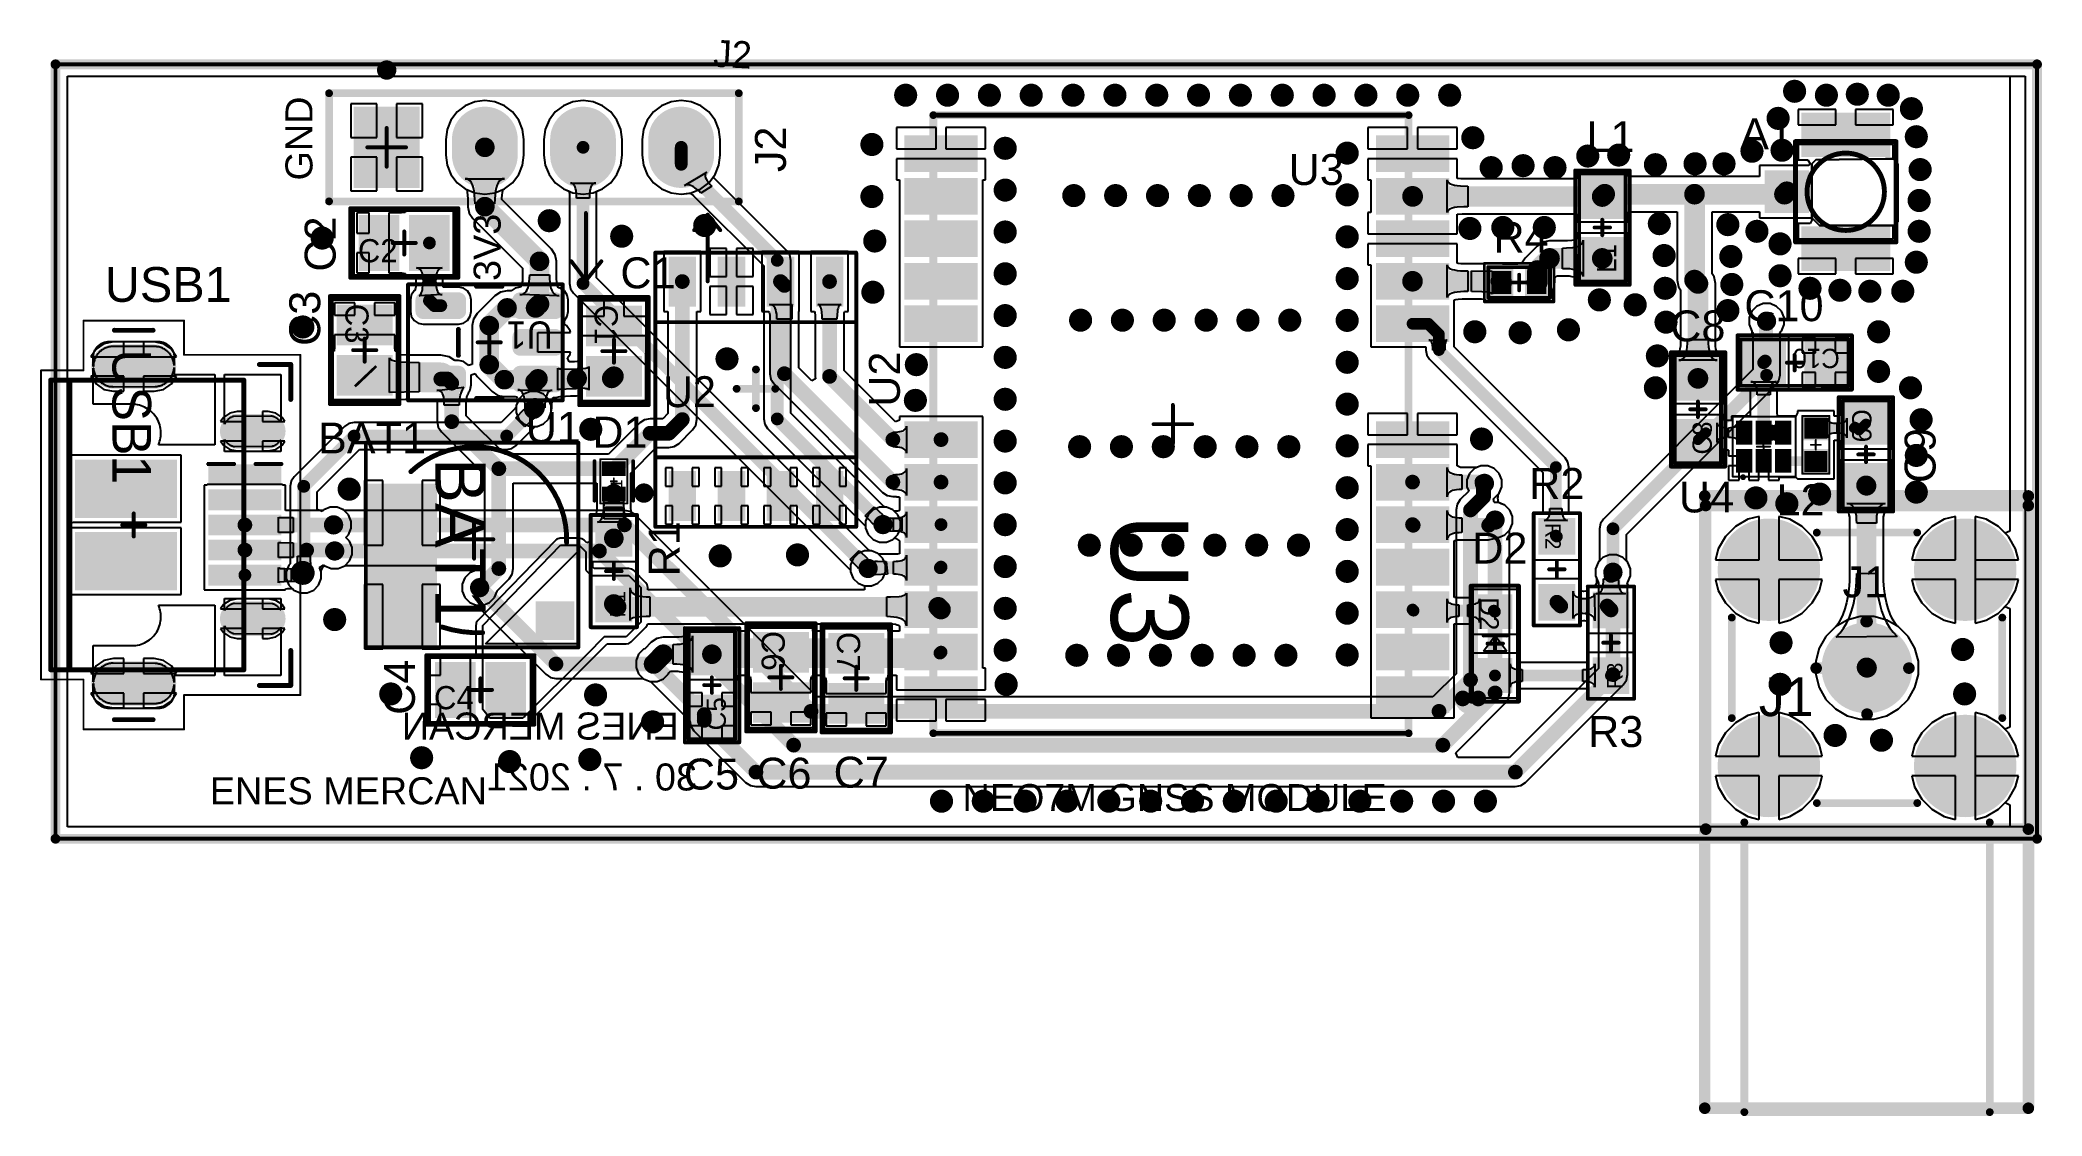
# Model space of a CAD drawing. Header units: millimetres. Extents: x -0.02 to 2.02, y -0.29 to 0.8.
import ezdxf

# ---------------------------------------------------------------- set-up
doc = ezdxf.new("R2010")
doc.units = ezdxf.units.MM
doc.header["$MEASUREMENT"] = 0
for name, color, linetype in [('BottomLayer', 5, 'Continuous'), ('BottomOverlay', 54, 'Continuous'), ('BottomSolder', 6, 'Continuous'), ('DrillGuide', 244, 'Continuous'), ('KeepOutLayer', 6, 'Continuous'), ('Mechanical2', 216, 'Continuous'), ('Mechanical3', 76, 'Continuous'), ('Mechanical4', 56, 'Continuous'), ('Mechanical5', 56, 'Continuous'), ('MultiLayer', 9, 'Continuous'), ('PadHoleLayer', 156, 'Continuous'), ('TopLayer', 1, 'Continuous'), ('TopOverlay', 2, 'Continuous'), ('TopPaste', 8, 'Continuous'), ('TopSolder', 216, 'Continuous'), ('ViaHoleLayer', 16, 'Continuous')]:
    doc.layers.add(name, color=color, linetype=linetype)
doc.styles.add('Arial', font='arial.ttf', dxfattribs={"height": 0.2})

msp = doc.modelspace()

# ---------------------------------------------------------------- texts
at = {"layer": 'BottomOverlay', "style": 'Arial', "text_generation_flag": 2}
for s, p in [('ENES MERCAN', (0.6351, 0.0906)), ('30 . 7 . 2021', (0.6535, 0.0387))]:
    msp.add_text(s, height=0.027559, dxfattribs=at).set_placement(p)
at = {"layer": 'TopOverlay', "style": 'Arial'}
for s, height, rotation, p in [('GND', 0.02756, 90, (0.2618, 0.6604)), ('L1', 0.0315, 360, (1.5597, 0.6893)), ('J2', 0.0315, 90, (0.7441, 0.6689)), ('C2', 0.0315, 90, (0.2854, 0.5675)), ('3V3', 0.02756, 90, (0.4535, 0.558)), ('R4', 0.0315, 360, (1.4649, 0.5869)), ('C3', 0.0315, 90, (0.2697, 0.4918)), ('U2', 0.0315, 90, (0.8602, 0.4298)), ('D1', 0.0315, 360, (0.5469, 0.3881)), ('C9', 0.0315, 90, (1.9153, 0.352)), ('L2', 0.0315, 360, (1.7533, 0.3192)), ('R1', 0.0315, 90, (0.6358, 0.2569)), ('C4', 0.0315, 90, (0.3661, 0.1158)), ('R3', 0.0315, 360, (1.5614, 0.083))]:
    msp.add_text(s, height=height, rotation=rotation, dxfattribs=at).set_placement(p)
for s, height, p in [('A1', 0.0315, (1.7162, 0.6922)), ('U3', 0.0315, (1.2562, 0.6558)), ('USB1', 0.03543, (0.0502, 0.5367)), ('C1', 0.0315, (0.5755, 0.5505)), ('C10', 0.0315, (1.7205, 0.517)), ('C8', 0.0315, (1.645, 0.4964)), ('BAT1', 0.0315, (0.2674, 0.3822)), ('U1', 0.0315, (0.479, 0.393)), ('R2', 0.0315, (1.5013, 0.3359)), ('U4', 0.0315, (1.6539, 0.3221)), ('D2', 0.0315, (1.4433, 0.27)), ('J1', 0.0315, (1.8205, 0.2355)), ('C5', 0.0315, (0.6401, 0.0397)), ('C6', 0.0315, (0.7139, 0.0406)), ('C7', 0.0315, (0.7927, 0.0416)), ('ENES MERCAN', 0.027559, (0.1572, 0.0246)), ('NEO7M GNSS MODULE', 0.027559, (0.924, 0.0177))]:
    msp.add_text(s, height=height, dxfattribs=at).set_placement(p)

# ---------------------------------------------------------------- blocks, each defined once
blk = doc.blocks.new('6_WFDFN_1')
at = {"layer": 'TopLayer'}
for points in [[(-0.0242, 0.0259), (-0.0045, 0.0259), (-0.0045, 0.0141), (-0.0242, 0.0141)], [(0.0045, 0.0259), (0.0242, 0.0259), (0.0242, 0.0141), (0.0045, 0.0141)], [(-0.0242, 0.0059), (-0.0045, 0.0059), (-0.0045, -0.0059), (-0.0242, -0.0059)], [(0.0045, 0.0059), (0.0242, 0.0059), (0.0242, -0.0059), (0.0045, -0.0059)], [(-0.0242, -0.0141), (-0.0045, -0.0141), (-0.0045, -0.0259), (-0.0242, -0.0259)], [(0.0045, -0.0141), (0.0242, -0.0141), (0.0242, -0.0259), (0.0045, -0.0259)]]:
    blk.add_hatch(color=1, dxfattribs=at).paths.add_polyline_path(points)
at = {"layer": 'TopPaste'}
for points in [[(-0.0242, 0.0259), (-0.0045, 0.0259), (-0.0045, 0.0141), (-0.0242, 0.0141)], [(0.0045, 0.0259), (0.0242, 0.0259), (0.0242, 0.0141), (0.0045, 0.0141)], [(-0.0242, 0.0059), (-0.0045, 0.0059), (-0.0045, -0.0059), (-0.0242, -0.0059)], [(0.0045, 0.0059), (0.0242, 0.0059), (0.0242, -0.0059), (0.0045, -0.0059)], [(-0.0242, -0.0141), (-0.0045, -0.0141), (-0.0045, -0.0259), (-0.0242, -0.0259)], [(0.0045, -0.0141), (0.0242, -0.0141), (0.0242, -0.0259), (0.0045, -0.0259)]]:
    blk.add_hatch(color=8, dxfattribs=at).paths.add_polyline_path(points)
at = {"layer": 'TopSolder'}
for points in [[(-0.0266, 0.0283), (-0.0022, 0.0283), (-0.0022, 0.0117), (-0.0266, 0.0117)], [(0.0022, 0.0283), (0.0266, 0.0283), (0.0266, 0.0117), (0.0022, 0.0117)], [(-0.0266, 0.0083), (-0.0022, 0.0083), (-0.0022, -0.0083), (-0.0266, -0.0083)], [(0.0022, 0.0083), (0.0266, 0.0083), (0.0266, -0.0083), (0.0022, -0.0083)], [(-0.0266, -0.0117), (-0.0022, -0.0117), (-0.0022, -0.0283), (-0.0266, -0.0283)], [(0.0022, -0.0117), (0.0266, -0.0117), (0.0266, -0.0283), (0.0022, -0.0283)]]:
    blk.add_hatch(color=216, dxfattribs=at).paths.add_polyline_path(points)
at = {"layer": 'Mechanical3', "const_width": 0.00197}
for points in [[(-0.0305, 0.0315), (0.0305, 0.0315)], [(-0.0305, 0.0315), (-0.0305, -0.0325)], [(0.0305, 0.0315), (0.0305, -0.0325)], [(-0.0069, 0), (0, 0)], [(0, 0.0069), (0, 0)], [(0.0001, 0.0003), (0.0001, -0.0066)], [(0.0001, 0.0003), (0.007, 0.0003)], [(-0.0305, -0.0325), (0.0305, -0.0325)]]:
    blk.add_lwpolyline(points, dxfattribs=at)
at = {"layer": 'Mechanical3', "const_width": 0.000984}
for points in [[(-0.031, 0.0315, 1), (-0.03, 0.0315, 1)], [(-0.031, 0.0315, 1), (-0.03, 0.0315, 1)], [(0.03, 0.0315, 1), (0.031, 0.0315, 1)], [(0.03, 0.0315, 1), (0.031, 0.0315, 1)], [(-0.0074, 0, 1), (-0.0064, 0, 1)], [(-0.0005, 0.0069, 1), (0.0005, 0.0069, 1)], [(-0.0005, 0, 1), (0.0005, 0, 1)], [(-0.0005, 0, 1), (0.0005, 0, 1)], [(-0.0004, 0.0003, 1), (0.0006, 0.0003, 1)], [(-0.0004, 0.0003, 1), (0.0006, 0.0003, 1)], [(0.0065, 0.0003, 1), (0.0075, 0.0003, 1)], [(-0.0004, -0.0066, 1), (0.0006, -0.0066, 1)], [(-0.031, -0.0325, 1), (-0.03, -0.0325, 1)], [(-0.031, -0.0325, 1), (-0.03, -0.0325, 1)], [(0.03, -0.0325, 1), (0.031, -0.0325, 1)], [(0.03, -0.0325, 1), (0.031, -0.0325, 1)]]:
    blk.add_lwpolyline(points, format="xyb", close=True, dxfattribs=at)
at = {"layer": 'Mechanical5', "const_width": 0.00197}
for points in [[(-0.0305, 0.0315), (0.0305, 0.0315)], [(-0.0305, 0.0315), (-0.0305, -0.0325)], [(0.0305, 0.0315), (0.0305, -0.0325)], [(-0.0305, -0.0325), (0.0305, -0.0325)]]:
    blk.add_lwpolyline(points, dxfattribs=at)
at = {"layer": 'Mechanical5', "const_width": 0.000984}
for points in [[(-0.031, 0.0315, 1), (-0.03, 0.0315, 1)], [(-0.031, 0.0315, 1), (-0.03, 0.0315, 1)], [(0.03, 0.0315, 1), (0.031, 0.0315, 1)], [(0.03, 0.0315, 1), (0.031, 0.0315, 1)], [(-0.031, -0.0325, 1), (-0.03, -0.0325, 1)], [(-0.031, -0.0325, 1), (-0.03, -0.0325, 1)], [(0.03, -0.0325, 1), (0.031, -0.0325, 1)], [(0.03, -0.0325, 1), (0.031, -0.0325, 1)]]:
    blk.add_lwpolyline(points, format="xyb", close=True, dxfattribs=at)
at = {"layer": 'TopOverlay'}
for points, const_width in [([(-0.0301, 0.021, 1), (-0.0321, 0.021, 1)], 0.00394), ([(-0.0331, 0.021, 1), (-0.0311, 0.021, 1)], 0.00197), ([(-0.0311, 0.021, 1), (-0.0291, 0.021, 1)], 0.00197), ([(-0.0271, 0.0315, 1), (-0.0261, 0.0315, 1)], 0.000984), ([(0.0241, 0.0315, 1), (0.0251, 0.0315, 1)], 0.000984), ([(-0.0271, -0.0325, 1), (-0.0261, -0.0325, 1)], 0.000984), ([(0.0261, -0.0325, 1), (0.0271, -0.0325, 1)], 0.000984)]:
    blk.add_lwpolyline(points, format="xyb", close=True, dxfattribs=dict(at, const_width=const_width))
at = {"layer": 'TopOverlay', "const_width": 0.00197}
for points in [[(-0.0266, 0.0315), (0.0246, 0.0315)], [(-0.0266, -0.0325), (0.0266, -0.0325)]]:
    blk.add_lwpolyline(points, dxfattribs=at)
at = {"layer": 'Mechanical5'}
blk.add_text('U4', height=0.00591, dxfattribs=at).set_placement((-0.025, -0.0063))
blk = doc.blocks.new('CONN_SMA_2')
at = {"layer": 'BottomLayer'}
h = blk.add_hatch(color=5, dxfattribs=at)
edge = h.paths.add_edge_path()
edge.add_arc((-0.1, 0.1), 0.0502, 0, 360)
h = blk.add_hatch(color=5, dxfattribs=at)
edge = h.paths.add_edge_path()
edge.add_arc((0.1, 0.1), 0.0502, 0, 360)
h = blk.add_hatch(color=5, dxfattribs=at)
edge = h.paths.add_edge_path()
edge.add_arc((0, 0), 0.0443, 0, 360)
h = blk.add_hatch(color=5, dxfattribs=at)
edge = h.paths.add_edge_path()
edge.add_arc((-0.1, -0.1), 0.0502, 0, 360)
h = blk.add_hatch(color=5, dxfattribs=at)
edge = h.paths.add_edge_path()
edge.add_arc((0.1, -0.1), 0.0502, 0, 360)
at = {"layer": 'BottomSolder'}
h = blk.add_hatch(color=6, dxfattribs=at)
edge = h.paths.add_edge_path()
edge.add_arc((-0.1, 0.1), 0.0522, 0, 360)
h = blk.add_hatch(color=6, dxfattribs=at)
edge = h.paths.add_edge_path()
edge.add_arc((0.1, 0.1), 0.0522, 0, 360)
h = blk.add_hatch(color=6, dxfattribs=at)
edge = h.paths.add_edge_path()
edge.add_arc((0, 0), 0.0463, 0, 360)
h = blk.add_hatch(color=6, dxfattribs=at)
edge = h.paths.add_edge_path()
edge.add_arc((-0.1, -0.1), 0.0522, 0, 360)
h = blk.add_hatch(color=6, dxfattribs=at)
edge = h.paths.add_edge_path()
edge.add_arc((0.1, -0.1), 0.0522, 0, 360)
at = {"layer": 'MultiLayer'}
h = blk.add_hatch(color=9, dxfattribs=at)
edge = h.paths.add_edge_path()
edge.add_arc((-0.1, 0.1), 0.0502, 0, 360)
h = blk.add_hatch(color=9, dxfattribs=at)
edge = h.paths.add_edge_path()
edge.add_arc((0.1, 0.1), 0.0502, 0, 360)
h = blk.add_hatch(color=9, dxfattribs=at)
edge = h.paths.add_edge_path()
edge.add_arc((0, 0), 0.0443, 0, 360)
h = blk.add_hatch(color=9, dxfattribs=at)
edge = h.paths.add_edge_path()
edge.add_arc((-0.1, -0.1), 0.0502, 0, 360)
h = blk.add_hatch(color=9, dxfattribs=at)
edge = h.paths.add_edge_path()
edge.add_arc((0.1, -0.1), 0.0502, 0, 360)
at = {"layer": 'PadHoleLayer'}
h = blk.add_hatch(color=156, dxfattribs=at)
edge = h.paths.add_edge_path()
edge.add_arc((-0.1, 0.1), 0.0335, 0, 360)
h = blk.add_hatch(color=156, dxfattribs=at)
edge = h.paths.add_edge_path()
edge.add_arc((0.1, 0.1), 0.0335, 0, 360)
h = blk.add_hatch(color=156, dxfattribs=at)
edge = h.paths.add_edge_path()
edge.add_arc((0, 0), 0.0295, 0, 360)
h = blk.add_hatch(color=156, dxfattribs=at)
edge = h.paths.add_edge_path()
edge.add_arc((-0.1, -0.1), 0.0335, 0, 360)
h = blk.add_hatch(color=156, dxfattribs=at)
edge = h.paths.add_edge_path()
edge.add_arc((0.1, -0.1), 0.0335, 0, 360)
at = {"layer": 'TopLayer'}
h = blk.add_hatch(color=1, dxfattribs=at)
edge = h.paths.add_edge_path()
edge.add_arc((-0.1, 0.1), 0.0502, 0, 360)
h = blk.add_hatch(color=1, dxfattribs=at)
edge = h.paths.add_edge_path()
edge.add_arc((0.1, 0.1), 0.0502, 0, 360)
h = blk.add_hatch(color=1, dxfattribs=at)
edge = h.paths.add_edge_path()
edge.add_arc((0, 0), 0.0443, 0, 360)
h = blk.add_hatch(color=1, dxfattribs=at)
edge = h.paths.add_edge_path()
edge.add_arc((-0.1, -0.1), 0.0502, 0, 360)
h = blk.add_hatch(color=1, dxfattribs=at)
edge = h.paths.add_edge_path()
edge.add_arc((0.1, -0.1), 0.0502, 0, 360)
at = {"layer": 'TopSolder'}
h = blk.add_hatch(color=216, dxfattribs=at)
edge = h.paths.add_edge_path()
edge.add_arc((-0.1, 0.1), 0.0522, 0, 360)
h = blk.add_hatch(color=216, dxfattribs=at)
edge = h.paths.add_edge_path()
edge.add_arc((0.1, 0.1), 0.0522, 0, 360)
h = blk.add_hatch(color=216, dxfattribs=at)
edge = h.paths.add_edge_path()
edge.add_arc((0, 0), 0.0463, 0, 360)
h = blk.add_hatch(color=216, dxfattribs=at)
edge = h.paths.add_edge_path()
edge.add_arc((-0.1, -0.1), 0.0522, 0, 360)
h = blk.add_hatch(color=216, dxfattribs=at)
edge = h.paths.add_edge_path()
edge.add_arc((0.1, -0.1), 0.0522, 0, 360)
at = {"layer": 'Mechanical3', "const_width": 0.0118}
for points in [[(-0.1644, 0.1654), (0.1644, 0.1654)], [(-0.1644, -0.1644), (-0.1644, 0.1654)], [(0.1644, -0.1644), (0.1644, 0.1654)], [(-0.001, 0.0472), (0, 0.0472)], [(0, -0.0472), (0, 0.0472)], [(-0.0518, -0.0003), (0.0426, -0.0003)], [(-0.1644, -0.1644), (0.1644, -0.1644)]]:
    blk.add_lwpolyline(points, dxfattribs=at)
at = {"layer": 'Mechanical3', "const_width": 0.00591}
for points in [[(-0.1673, 0.1654, 1), (-0.1614, 0.1654, 1)], [(-0.1673, 0.1654, 1), (-0.1614, 0.1654, 1)], [(0.1614, 0.1654, 1), (0.1673, 0.1654, 1)], [(0.1614, 0.1654, 1), (0.1673, 0.1654, 1)], [(-0.0039, 0.0472, 1), (0.002, 0.0472, 1)], [(-0.003, 0.0472, 1), (0.003, 0.0472, 1)], [(-0.003, 0.0472, 1), (0.003, 0.0472, 1)], [(-0.0548, -0.0003, 1), (-0.0489, -0.0003, 1)], [(0.0397, -0.0003, 1), (0.0456, -0.0003, 1)], [(-0.003, -0.0472, 1), (0.003, -0.0472, 1)], [(-0.1673, -0.1644, 1), (-0.1614, -0.1644, 1)], [(-0.1673, -0.1644, 1), (-0.1614, -0.1644, 1)], [(0.1614, -0.1644, 1), (0.1673, -0.1644, 1)], [(0.1614, -0.1644, 1), (0.1673, -0.1644, 1)]]:
    blk.add_lwpolyline(points, format="xyb", close=True, dxfattribs=at)
at = {"layer": 'Mechanical5', "const_width": 0.0118}
for points in [[(-0.1654, 0.1752), (0.1644, 0.1752)], [(-0.1654, -0.4488), (-0.1654, 0.1752)], [(0.1644, -0.4488), (0.1644, 0.1752)], [(-0.1654, -0.4488), (0.1644, -0.4488)]]:
    blk.add_lwpolyline(points, dxfattribs=at)
at = {"layer": 'Mechanical5', "const_width": 0.00591}
for points in [[(-0.1683, 0.1752, 1), (-0.1624, 0.1752, 1)], [(-0.1683, 0.1752, 1), (-0.1624, 0.1752, 1)], [(0.1614, 0.1752, 1), (0.1673, 0.1752, 1)], [(0.1614, 0.1752, 1), (0.1673, 0.1752, 1)], [(-0.1683, -0.4488, 1), (-0.1624, -0.4488, 1)], [(-0.1683, -0.4488, 1), (-0.1624, -0.4488, 1)], [(0.1614, -0.4488, 1), (0.1673, -0.4488, 1)], [(0.1614, -0.4488, 1), (0.1673, -0.4488, 1)]]:
    blk.add_lwpolyline(points, format="xyb", close=True, dxfattribs=at)
at = {"layer": 'TopOverlay', "const_width": 0.00787}
for points in [[(-0.0512, 0.1378), (0.0512, 0.1378)], [(-0.1378, -0.0512), (-0.1378, 0.0512)], [(0.1378, -0.0512), (0.1378, 0.0512)], [(-0.0512, -0.1378), (0.0512, -0.1378)], [(-0.125, -0.4528), (-0.125, -0.1575)], [(0.125, -0.4528), (0.125, -0.1575)], [(-0.125, -0.4528), (0.125, -0.4528)]]:
    blk.add_lwpolyline(points, dxfattribs=at)
at = {"layer": 'TopOverlay', "const_width": 0.00394}
for points in [[(-0.0532, 0.1378, 1), (-0.0492, 0.1378, 1)], [(0.0492, 0.1378, 1), (0.0531, 0.1378, 1)], [(-0.1398, 0.0512, 1), (-0.1358, 0.0512, 1)], [(0.1358, 0.0512, 1), (0.1398, 0.0512, 1)], [(-0.1398, -0.0512, 1), (-0.1358, -0.0512, 1)], [(0.1358, -0.0512, 1), (0.1398, -0.0512, 1)], [(-0.0531, -0.1378, 1), (-0.0492, -0.1378, 1)], [(0.0492, -0.1378, 1), (0.0532, -0.1378, 1)], [(-0.127, -0.1575, 1), (-0.123, -0.1575, 1)], [(0.123, -0.1575, 1), (0.127, -0.1575, 1)], [(-0.127, -0.4528, 1), (-0.123, -0.4528, 1)], [(-0.127, -0.4528, 1), (-0.123, -0.4528, 1)], [(0.123, -0.4528, 1), (0.127, -0.4528, 1)], [(0.123, -0.4528, 1), (0.127, -0.4528, 1)]]:
    blk.add_lwpolyline(points, format="xyb", close=True, dxfattribs=at)
at = {"layer": 'Mechanical5'}
blk.add_text('J1', height=0.03937, rotation=360, dxfattribs=at).set_placement((-0.1102, -0.0492))
blk = doc.blocks.new('IND_0402_3')
at = {"layer": 'TopLayer'}
for points in [[(-0.0276, 0.0118), (-0.0064, 0.0118), (-0.0064, -0.0118), (-0.0276, -0.0118)], [(0.0064, 0.0118), (0.0276, 0.0118), (0.0276, -0.0118), (0.0064, -0.0118)]]:
    blk.add_hatch(color=1, dxfattribs=at).paths.add_polyline_path(points)
at = {"layer": 'TopPaste'}
for points in [[(-0.0276, 0.0118), (-0.0064, 0.0118), (-0.0064, -0.0118), (-0.0276, -0.0118)], [(0.0064, 0.0118), (0.0276, 0.0118), (0.0276, -0.0118), (0.0064, -0.0118)]]:
    blk.add_hatch(color=8, dxfattribs=at).paths.add_polyline_path(points)
at = {"layer": 'TopSolder'}
for points in [[(-0.0296, 0.0138), (-0.0044, 0.0138), (-0.0044, -0.0138), (-0.0296, -0.0138)], [(0.0044, 0.0138), (0.0296, 0.0138), (0.0296, -0.0138), (0.0044, -0.0138)]]:
    blk.add_hatch(color=216, dxfattribs=at).paths.add_polyline_path(points)
at = {"layer": 'Mechanical3', "const_width": 0.00197}
for points in [[(-0.0295, -0.0138), (-0.0295, 0.0138)], [(0.0295, 0.0138), (-0.0295, 0.0138)], [(0.0049, 0), (-0.0049, 0)], [(0, -0.0049), (0, 0.0049)], [(0.0295, -0.0138), (0.0295, 0.0138)], [(0.0295, -0.0138), (-0.0295, -0.0138)]]:
    blk.add_lwpolyline(points, dxfattribs=at)
at = {"layer": 'Mechanical3', "const_width": 0.000984}
for points in [[(-0.03, 0.0138, 1), (-0.029, 0.0138, 1)], [(-0.03, 0.0138, 1), (-0.029, 0.0138, 1)], [(-0.0054, 0, 1), (-0.0044, 0, 1)], [(-0.0005, 0.0049, 1), (0.0005, 0.0049, 1)], [(0.0044, 0, 1), (0.0054, 0, 1)], [(0.029, 0.0138, 1), (0.03, 0.0138, 1)], [(0.029, 0.0138, 1), (0.03, 0.0138, 1)], [(-0.03, -0.0138, 1), (-0.029, -0.0138, 1)], [(-0.03, -0.0138, 1), (-0.029, -0.0138, 1)], [(-0.0005, -0.0049, 1), (0.0005, -0.0049, 1)], [(0.029, -0.0138, 1), (0.03, -0.0138, 1)], [(0.029, -0.0138, 1), (0.03, -0.0138, 1)]]:
    blk.add_lwpolyline(points, format="xyb", close=True, dxfattribs=at)
at = {"layer": 'Mechanical5', "const_width": 0.00197}
for points in [[(0.0295, 0.0138), (-0.0295, 0.0138)], [(-0.0295, -0.0138), (-0.0295, 0.0138)], [(0.0295, -0.0138), (0.0295, 0.0138)], [(0.0295, -0.0138), (-0.0295, -0.0138)]]:
    blk.add_lwpolyline(points, dxfattribs=at)
at = {"layer": 'Mechanical5', "const_width": 0.000984}
for points in [[(-0.03, 0.0138, 1), (-0.029, 0.0138, 1)], [(-0.03, 0.0138, 1), (-0.029, 0.0138, 1)], [(0.029, 0.0138, 1), (0.03, 0.0138, 1)], [(0.029, 0.0138, 1), (0.03, 0.0138, 1)], [(-0.03, -0.0138, 1), (-0.029, -0.0138, 1)], [(-0.03, -0.0138, 1), (-0.029, -0.0138, 1)], [(0.029, -0.0138, 1), (0.03, -0.0138, 1)], [(0.029, -0.0138, 1), (0.03, -0.0138, 1)]]:
    blk.add_lwpolyline(points, format="xyb", close=True, dxfattribs=at)
at = {"layer": 'Mechanical5'}
blk.add_text('L2', height=0.00787, dxfattribs=at).set_placement((-0.0253, -0.0066))
blk = doc.blocks.new('CAP_CER_0603_4')
at = {"layer": 'TopLayer'}
for points in [[(-0.0502, 0.0197), (-0.0128, 0.0197), (-0.0128, -0.0197), (-0.0502, -0.0197)], [(0.0128, 0.0197), (0.0502, 0.0197), (0.0502, -0.0197), (0.0128, -0.0197)]]:
    blk.add_hatch(color=1, dxfattribs=at).paths.add_polyline_path(points)
at = {"layer": 'TopPaste'}
for points in [[(-0.0502, 0.0197), (-0.0128, 0.0197), (-0.0128, -0.0197), (-0.0502, -0.0197)], [(0.0128, 0.0197), (0.0502, 0.0197), (0.0502, -0.0197), (0.0128, -0.0197)]]:
    blk.add_hatch(color=8, dxfattribs=at).paths.add_polyline_path(points)
at = {"layer": 'TopSolder'}
for points in [[(-0.0531, 0.0226), (-0.0098, 0.0226), (-0.0098, -0.0226), (-0.0531, -0.0226)], [(0.0088, 0.0237), (0.0542, 0.0237), (0.0542, -0.0237), (0.0088, -0.0237)]]:
    blk.add_hatch(color=216, dxfattribs=at).paths.add_polyline_path(points)
at = {"layer": 'Mechanical3', "const_width": 0.00394}
for points in [[(0.0551, 0.0236), (-0.0551, 0.0236)], [(-0.0551, 0.0236), (-0.0551, -0.0236)], [(0.0551, 0.0236), (0.0551, -0.0236)], [(0.0079, 0), (-0.0079, 0)], [(0, 0.0079), (0, -0.0079)], [(0.0551, -0.0236), (-0.0551, -0.0236)]]:
    blk.add_lwpolyline(points, dxfattribs=at)
at = {"layer": 'Mechanical3', "const_width": 0.00197}
for points in [[(-0.0561, 0.0236, 1), (-0.0541, 0.0236, 1)], [(-0.0561, 0.0236, 1), (-0.0541, 0.0236, 1)], [(0.0541, 0.0236, 1), (0.0561, 0.0236, 1)], [(0.0541, 0.0236, 1), (0.0561, 0.0236, 1)], [(-0.0089, 0, 1), (-0.0069, 0, 1)], [(-0.001, 0.0079, 1), (0.001, 0.0079, 1)], [(0.0069, 0, 1), (0.0089, 0, 1)], [(-0.001, -0.0079, 1), (0.001, -0.0079, 1)], [(-0.0561, -0.0236, 1), (-0.0541, -0.0236, 1)], [(-0.0561, -0.0236, 1), (-0.0541, -0.0236, 1)], [(0.0541, -0.0236, 1), (0.0561, -0.0236, 1)], [(0.0541, -0.0236, 1), (0.0561, -0.0236, 1)]]:
    blk.add_lwpolyline(points, format="xyb", close=True, dxfattribs=at)
at = {"layer": 'Mechanical5', "const_width": 0.00394}
for points in [[(0.0551, 0.0236), (-0.0551, 0.0236)], [(-0.0551, 0.0236), (-0.0551, -0.0236)], [(0.0551, 0.0236), (0.0551, -0.0236)], [(0.0551, -0.0236), (-0.0551, -0.0236)]]:
    blk.add_lwpolyline(points, dxfattribs=at)
at = {"layer": 'Mechanical5', "const_width": 0.00197}
for points in [[(-0.0561, 0.0236, 1), (-0.0541, 0.0236, 1)], [(-0.0561, 0.0236, 1), (-0.0541, 0.0236, 1)], [(0.0541, 0.0236, 1), (0.0561, 0.0236, 1)], [(0.0541, 0.0236, 1), (0.0561, 0.0236, 1)], [(-0.0561, -0.0236, 1), (-0.0541, -0.0236, 1)], [(-0.0561, -0.0236, 1), (-0.0541, -0.0236, 1)], [(0.0541, -0.0236, 1), (0.0561, -0.0236, 1)], [(0.0541, -0.0236, 1), (0.0561, -0.0236, 1)]]:
    blk.add_lwpolyline(points, format="xyb", close=True, dxfattribs=at)
at = {"layer": 'TopOverlay', "const_width": 0.00394}
for points in [[(-0.0584, 0.0275), (-0.0584, -0.0279)], [(-0.0276, 0.0275), (-0.0584, 0.0275)], [(-0.0276, 0.0276), (-0.0276, 0.0275)], [(0.0276, 0.0276), (-0.0276, 0.0276)], [(0.0581, 0.0276), (0.0276, 0.0276)], [(0.0581, 0.0276), (0.0581, -0.0279)], [(0.0581, -0.0279), (-0.0584, -0.0279)]]:
    blk.add_lwpolyline(points, dxfattribs=at)
at = {"layer": 'TopOverlay', "const_width": 0.00197}
for points in [[(-0.0594, 0.0275, 1), (-0.0575, 0.0275, 1)], [(-0.0594, 0.0275, 1), (-0.0575, 0.0275, 1)], [(-0.0286, 0.0275, 1), (-0.0266, 0.0275, 1)], [(-0.0286, 0.0275, 1), (-0.0266, 0.0275, 1)], [(-0.0285, 0.0276, 1), (-0.0266, 0.0276, 1)], [(-0.0285, 0.0276, 1), (-0.0266, 0.0276, 1)], [(0.0266, 0.0276, 1), (0.0285, 0.0276, 1)], [(0.0266, 0.0276, 1), (0.0285, 0.0276, 1)], [(0.0571, 0.0276, 1), (0.0591, 0.0276, 1)], [(0.0571, 0.0276, 1), (0.0591, 0.0276, 1)], [(-0.0594, -0.0279, 1), (-0.0575, -0.0279, 1)], [(-0.0594, -0.0279, 1), (-0.0575, -0.0279, 1)], [(0.0571, -0.0279, 1), (0.0591, -0.0279, 1)], [(0.0571, -0.0279, 1), (0.0591, -0.0279, 1)]]:
    blk.add_lwpolyline(points, format="xyb", close=True, dxfattribs=at)
at = {"layer": 'Mechanical5'}
blk.add_text('C10', height=0.01969, dxfattribs=at).set_placement((-0.0461, -0.0142))
blk = doc.blocks.new('CAP_CER_0603_5')
at = {"layer": 'TopLayer'}
for points in [[(-0.0502, 0.0197), (-0.0128, 0.0197), (-0.0128, -0.0197), (-0.0502, -0.0197)], [(0.0128, 0.0197), (0.0502, 0.0197), (0.0502, -0.0197), (0.0128, -0.0197)]]:
    blk.add_hatch(color=1, dxfattribs=at).paths.add_polyline_path(points)
at = {"layer": 'TopPaste'}
for points in [[(-0.0502, 0.0197), (-0.0128, 0.0197), (-0.0128, -0.0197), (-0.0502, -0.0197)], [(0.0128, 0.0197), (0.0502, 0.0197), (0.0502, -0.0197), (0.0128, -0.0197)]]:
    blk.add_hatch(color=8, dxfattribs=at).paths.add_polyline_path(points)
at = {"layer": 'TopSolder'}
for points in [[(-0.0531, 0.0226), (-0.0098, 0.0226), (-0.0098, -0.0226), (-0.0531, -0.0226)], [(0.0088, 0.0237), (0.0542, 0.0237), (0.0542, -0.0237), (0.0088, -0.0237)]]:
    blk.add_hatch(color=216, dxfattribs=at).paths.add_polyline_path(points)
at = {"layer": 'Mechanical3', "const_width": 0.00394}
for points in [[(0.0551, 0.0236), (-0.0551, 0.0236)], [(-0.0551, -0.0236), (-0.0551, 0.0236)], [(0.0551, -0.0236), (0.0551, 0.0236)], [(0.0079, 0), (-0.0079, 0)], [(0, -0.0079), (0, 0.0079)], [(0.0551, -0.0236), (-0.0551, -0.0236)]]:
    blk.add_lwpolyline(points, dxfattribs=at)
at = {"layer": 'Mechanical3', "const_width": 0.00197}
for points in [[(-0.0561, 0.0236, 1), (-0.0541, 0.0236, 1)], [(-0.0561, 0.0236, 1), (-0.0541, 0.0236, 1)], [(0.0541, 0.0236, 1), (0.0561, 0.0236, 1)], [(0.0541, 0.0236, 1), (0.0561, 0.0236, 1)], [(-0.0089, 0, 1), (-0.0069, 0, 1)], [(-0.001, 0.0079, 1), (0.001, 0.0079, 1)], [(0.0069, 0, 1), (0.0089, 0, 1)], [(-0.001, -0.0079, 1), (0.001, -0.0079, 1)], [(-0.0561, -0.0236, 1), (-0.0541, -0.0236, 1)], [(-0.0561, -0.0236, 1), (-0.0541, -0.0236, 1)], [(0.0541, -0.0236, 1), (0.0561, -0.0236, 1)], [(0.0541, -0.0236, 1), (0.0561, -0.0236, 1)]]:
    blk.add_lwpolyline(points, format="xyb", close=True, dxfattribs=at)
at = {"layer": 'Mechanical5', "const_width": 0.00394}
for points in [[(0.0551, 0.0236), (-0.0551, 0.0236)], [(-0.0551, -0.0236), (-0.0551, 0.0236)], [(0.0551, -0.0236), (0.0551, 0.0236)], [(0.0551, -0.0236), (-0.0551, -0.0236)]]:
    blk.add_lwpolyline(points, dxfattribs=at)
at = {"layer": 'Mechanical5', "const_width": 0.00197}
for points in [[(-0.0561, 0.0236, 1), (-0.0541, 0.0236, 1)], [(-0.0561, 0.0236, 1), (-0.0541, 0.0236, 1)], [(0.0541, 0.0236, 1), (0.0561, 0.0236, 1)], [(0.0541, 0.0236, 1), (0.0561, 0.0236, 1)], [(-0.0561, -0.0236, 1), (-0.0541, -0.0236, 1)], [(-0.0561, -0.0236, 1), (-0.0541, -0.0236, 1)], [(0.0541, -0.0236, 1), (0.0561, -0.0236, 1)], [(0.0541, -0.0236, 1), (0.0561, -0.0236, 1)]]:
    blk.add_lwpolyline(points, format="xyb", close=True, dxfattribs=at)
at = {"layer": 'TopOverlay', "const_width": 0.00394}
for points in [[(-0.0584, -0.0279), (-0.0584, 0.0275)], [(-0.0276, 0.0275), (-0.0584, 0.0275)], [(-0.0276, 0.0275), (-0.0276, 0.0276)], [(0.0276, 0.0276), (-0.0276, 0.0276)], [(0.0581, 0.0276), (0.0276, 0.0276)], [(0.0581, -0.0279), (0.0581, 0.0276)], [(0.0581, -0.0279), (-0.0584, -0.0279)]]:
    blk.add_lwpolyline(points, dxfattribs=at)
at = {"layer": 'TopOverlay', "const_width": 0.00197}
for points in [[(-0.0594, 0.0275, 1), (-0.0575, 0.0275, 1)], [(-0.0594, 0.0275, 1), (-0.0575, 0.0275, 1)], [(-0.0286, 0.0275, 1), (-0.0266, 0.0275, 1)], [(-0.0286, 0.0275, 1), (-0.0266, 0.0275, 1)], [(-0.0285, 0.0276, 1), (-0.0266, 0.0276, 1)], [(-0.0285, 0.0276, 1), (-0.0266, 0.0276, 1)], [(0.0266, 0.0276, 1), (0.0285, 0.0276, 1)], [(0.0266, 0.0276, 1), (0.0285, 0.0276, 1)], [(0.0571, 0.0276, 1), (0.0591, 0.0276, 1)], [(0.0571, 0.0276, 1), (0.0591, 0.0276, 1)], [(-0.0594, -0.0279, 1), (-0.0575, -0.0279, 1)], [(-0.0594, -0.0279, 1), (-0.0575, -0.0279, 1)], [(0.0571, -0.0279, 1), (0.0591, -0.0279, 1)], [(0.0571, -0.0279, 1), (0.0591, -0.0279, 1)]]:
    blk.add_lwpolyline(points, format="xyb", close=True, dxfattribs=at)
at = {"layer": 'Mechanical5'}
blk.add_text('C9', height=0.01969, dxfattribs=at).set_placement((-0.0461, -0.0142))
blk = doc.blocks.new('CAP_CER_0603_6')
at = {"layer": 'TopLayer'}
for points in [[(-0.0502, 0.0197), (-0.0128, 0.0197), (-0.0128, -0.0197), (-0.0502, -0.0197)], [(0.0128, 0.0197), (0.0502, 0.0197), (0.0502, -0.0197), (0.0128, -0.0197)]]:
    blk.add_hatch(color=1, dxfattribs=at).paths.add_polyline_path(points)
at = {"layer": 'TopPaste'}
for points in [[(-0.0502, 0.0197), (-0.0128, 0.0197), (-0.0128, -0.0197), (-0.0502, -0.0197)], [(0.0128, 0.0197), (0.0502, 0.0197), (0.0502, -0.0197), (0.0128, -0.0197)]]:
    blk.add_hatch(color=8, dxfattribs=at).paths.add_polyline_path(points)
at = {"layer": 'TopSolder'}
for points in [[(-0.0531, 0.0226), (-0.0098, 0.0226), (-0.0098, -0.0226), (-0.0531, -0.0226)], [(0.0088, 0.0237), (0.0542, 0.0237), (0.0542, -0.0237), (0.0088, -0.0237)]]:
    blk.add_hatch(color=216, dxfattribs=at).paths.add_polyline_path(points)
at = {"layer": 'Mechanical3', "const_width": 0.00394}
for points in [[(-0.0551, 0.0236), (0.0551, 0.0236)], [(-0.0551, 0.0236), (-0.0551, -0.0236)], [(0.0551, 0.0236), (0.0551, -0.0236)], [(-0.0079, 0), (0.0079, 0)], [(0, 0.0079), (0, -0.0079)], [(-0.0551, -0.0236), (0.0551, -0.0236)]]:
    blk.add_lwpolyline(points, dxfattribs=at)
at = {"layer": 'Mechanical3', "const_width": 0.00197}
for points in [[(-0.0561, 0.0236, 1), (-0.0541, 0.0236, 1)], [(-0.0561, 0.0236, 1), (-0.0541, 0.0236, 1)], [(0.0541, 0.0236, 1), (0.0561, 0.0236, 1)], [(0.0541, 0.0236, 1), (0.0561, 0.0236, 1)], [(-0.0089, 0, 1), (-0.0069, 0, 1)], [(-0.001, 0.0079, 1), (0.001, 0.0079, 1)], [(0.0069, 0, 1), (0.0089, 0, 1)], [(-0.001, -0.0079, 1), (0.001, -0.0079, 1)], [(-0.0561, -0.0236, 1), (-0.0541, -0.0236, 1)], [(-0.0561, -0.0236, 1), (-0.0541, -0.0236, 1)], [(0.0541, -0.0236, 1), (0.0561, -0.0236, 1)], [(0.0541, -0.0236, 1), (0.0561, -0.0236, 1)]]:
    blk.add_lwpolyline(points, format="xyb", close=True, dxfattribs=at)
at = {"layer": 'Mechanical5', "const_width": 0.00394}
for points in [[(-0.0551, 0.0236), (0.0551, 0.0236)], [(-0.0551, 0.0236), (-0.0551, -0.0236)], [(0.0551, 0.0236), (0.0551, -0.0236)], [(-0.0551, -0.0236), (0.0551, -0.0236)]]:
    blk.add_lwpolyline(points, dxfattribs=at)
at = {"layer": 'Mechanical5', "const_width": 0.00197}
for points in [[(-0.0561, 0.0236, 1), (-0.0541, 0.0236, 1)], [(-0.0561, 0.0236, 1), (-0.0541, 0.0236, 1)], [(0.0541, 0.0236, 1), (0.0561, 0.0236, 1)], [(0.0541, 0.0236, 1), (0.0561, 0.0236, 1)], [(-0.0561, -0.0236, 1), (-0.0541, -0.0236, 1)], [(-0.0561, -0.0236, 1), (-0.0541, -0.0236, 1)], [(0.0541, -0.0236, 1), (0.0561, -0.0236, 1)], [(0.0541, -0.0236, 1), (0.0561, -0.0236, 1)]]:
    blk.add_lwpolyline(points, format="xyb", close=True, dxfattribs=at)
at = {"layer": 'TopOverlay', "const_width": 0.00394}
for points in [[(-0.0584, 0.0275), (-0.0584, -0.0279)], [(-0.0584, 0.0275), (-0.0276, 0.0275)], [(-0.0276, 0.0276), (-0.0276, 0.0275)], [(-0.0276, 0.0276), (0.0276, 0.0276)], [(0.0276, 0.0276), (0.0581, 0.0276)], [(0.0581, 0.0276), (0.0581, -0.0279)], [(-0.0584, -0.0279), (0.0581, -0.0279)]]:
    blk.add_lwpolyline(points, dxfattribs=at)
at = {"layer": 'TopOverlay', "const_width": 0.00197}
for points in [[(-0.0594, 0.0275, 1), (-0.0575, 0.0275, 1)], [(-0.0594, 0.0275, 1), (-0.0575, 0.0275, 1)], [(-0.0286, 0.0275, 1), (-0.0266, 0.0275, 1)], [(-0.0286, 0.0275, 1), (-0.0266, 0.0275, 1)], [(-0.0285, 0.0276, 1), (-0.0266, 0.0276, 1)], [(-0.0285, 0.0276, 1), (-0.0266, 0.0276, 1)], [(0.0266, 0.0276, 1), (0.0285, 0.0276, 1)], [(0.0266, 0.0276, 1), (0.0285, 0.0276, 1)], [(0.0571, 0.0276, 1), (0.0591, 0.0276, 1)], [(0.0571, 0.0276, 1), (0.0591, 0.0276, 1)], [(-0.0594, -0.0279, 1), (-0.0575, -0.0279, 1)], [(-0.0594, -0.0279, 1), (-0.0575, -0.0279, 1)], [(0.0571, -0.0279, 1), (0.0591, -0.0279, 1)], [(0.0571, -0.0279, 1), (0.0591, -0.0279, 1)]]:
    blk.add_lwpolyline(points, format="xyb", close=True, dxfattribs=at)
at = {"layer": 'Mechanical5'}
blk.add_text('C8', height=0.01969, dxfattribs=at).set_placement((-0.0461, -0.0142))
blk = doc.blocks.new('_7')
at = {"layer": 'BottomLayer'}
h = blk.add_hatch(color=5, dxfattribs=at)
edge = h.paths.add_edge_path()
edge.add_arc((-0.0955, 0.1055), 0.0157, 180, 360)
edge.add_line((-0.0797, 0.1055), (-0.0797, 0.137))
edge.add_arc((-0.0955, 0.137), 0.0157, 0, 180)
edge.add_line((-0.1112, 0.137), (-0.1112, 0.1055))
h = blk.add_hatch(color=5, dxfattribs=at)
edge = h.paths.add_edge_path()
edge.add_arc((0.0955, 0.1055), 0.0157, 180, 360)
edge.add_line((0.1112, 0.1055), (0.1112, 0.137))
edge.add_arc((0.0955, 0.137), 0.0157, 0, 180)
edge.add_line((0.0797, 0.137), (0.0797, 0.1055))
h = blk.add_hatch(color=5, dxfattribs=at)
edge = h.paths.add_edge_path()
edge.add_arc((-0.1614, -0.0207), 0.0207, 180, 360)
edge.add_line((-0.1407, -0.0207), (-0.1407, 0.0207))
edge.add_arc((-0.1614, 0.0207), 0.0207, 0, 180)
edge.add_line((-0.1821, 0.0207), (-0.1821, -0.0207))
h = blk.add_hatch(color=5, dxfattribs=at)
edge = h.paths.add_edge_path()
edge.add_arc((0.1614, -0.0207), 0.0207, 180, 360)
edge.add_line((0.1821, -0.0207), (0.1821, 0.0207))
edge.add_arc((0.1614, 0.0207), 0.0207, 0, 180)
edge.add_line((0.1407, 0.0207), (0.1407, -0.0207))
at = {"layer": 'BottomSolder'}
h = blk.add_hatch(color=6, dxfattribs=at)
edge = h.paths.add_edge_path()
edge.add_arc((-0.0955, 0.1055), 0.0177, 180, 360)
edge.add_line((-0.0778, 0.1055), (-0.0778, 0.137))
edge.add_arc((-0.0955, 0.137), 0.0177, 0, 180)
edge.add_line((-0.1132, 0.137), (-0.1132, 0.1055))
h = blk.add_hatch(color=6, dxfattribs=at)
edge = h.paths.add_edge_path()
edge.add_arc((0.0955, 0.1055), 0.0177, 180, 360)
edge.add_line((0.1132, 0.1055), (0.1132, 0.137))
edge.add_arc((0.0955, 0.137), 0.0177, 0, 180)
edge.add_line((0.0778, 0.137), (0.0778, 0.1055))
h = blk.add_hatch(color=6, dxfattribs=at)
edge = h.paths.add_edge_path()
edge.add_arc((-0.1614, -0.0207), 0.0226, 180, 360)
edge.add_line((-0.1388, -0.0207), (-0.1388, 0.0207))
edge.add_arc((-0.1614, 0.0207), 0.0226, 0, 180)
edge.add_line((-0.1841, 0.0207), (-0.1841, -0.0207))
h = blk.add_hatch(color=6, dxfattribs=at)
edge = h.paths.add_edge_path()
edge.add_arc((0.1614, -0.0207), 0.0226, 180, 360)
edge.add_line((0.1841, -0.0207), (0.1841, 0.0207))
edge.add_arc((0.1614, 0.0207), 0.0226, 0, 180)
edge.add_line((0.1388, 0.0207), (0.1388, -0.0207))
at = {"layer": 'MultiLayer'}
h = blk.add_hatch(color=9, dxfattribs=at)
edge = h.paths.add_edge_path()
edge.add_arc((-0.0955, 0.1055), 0.0157, 180, 360)
edge.add_line((-0.0797, 0.1055), (-0.0797, 0.137))
edge.add_arc((-0.0955, 0.137), 0.0157, 0, 180)
edge.add_line((-0.1112, 0.137), (-0.1112, 0.1055))
h = blk.add_hatch(color=9, dxfattribs=at)
edge = h.paths.add_edge_path()
edge.add_arc((0.0955, 0.1055), 0.0157, 180, 360)
edge.add_line((0.1112, 0.1055), (0.1112, 0.137))
edge.add_arc((0.0955, 0.137), 0.0157, 0, 180)
edge.add_line((0.0797, 0.137), (0.0797, 0.1055))
h = blk.add_hatch(color=9, dxfattribs=at)
edge = h.paths.add_edge_path()
edge.add_arc((-0.1614, -0.0207), 0.0207, 180, 360)
edge.add_line((-0.1407, -0.0207), (-0.1407, 0.0207))
edge.add_arc((-0.1614, 0.0207), 0.0207, 0, 180)
edge.add_line((-0.1821, 0.0207), (-0.1821, -0.0207))
h = blk.add_hatch(color=9, dxfattribs=at)
edge = h.paths.add_edge_path()
edge.add_arc((0.1614, -0.0207), 0.0207, 180, 360)
edge.add_line((0.1821, -0.0207), (0.1821, 0.0207))
edge.add_arc((0.1614, 0.0207), 0.0207, 0, 180)
edge.add_line((0.1407, 0.0207), (0.1407, -0.0207))
at = {"layer": 'PadHoleLayer'}
h = blk.add_hatch(color=156, dxfattribs=at)
edge = h.paths.add_edge_path()
edge.add_arc((-0.0955, 0.1134), 0.0128, 180, 360)
edge.add_line((-0.0827, 0.1134), (-0.0827, 0.1291))
edge.add_arc((-0.0955, 0.1291), 0.0128, 0, 180)
edge.add_line((-0.1083, 0.1291), (-0.1083, 0.1134))
h = blk.add_hatch(color=156, dxfattribs=at)
edge = h.paths.add_edge_path()
edge.add_arc((0.0955, 0.1134), 0.0128, 180, 360)
edge.add_line((0.1083, 0.1134), (0.1083, 0.1291))
edge.add_arc((0.0955, 0.1291), 0.0128, 0, 180)
edge.add_line((0.0827, 0.1291), (0.0827, 0.1134))
h = blk.add_hatch(color=156, dxfattribs=at)
edge = h.paths.add_edge_path()
edge.add_arc((-0.1614, -0.0126), 0.0138, 180, 360)
edge.add_line((-0.1476, -0.0126), (-0.1476, 0.0126))
edge.add_arc((-0.1614, 0.0126), 0.0138, 0, 180)
edge.add_line((-0.1752, 0.0126), (-0.1752, -0.0126))
h = blk.add_hatch(color=156, dxfattribs=at)
edge = h.paths.add_edge_path()
edge.add_arc((0.1614, -0.0126), 0.0138, 180, 360)
edge.add_line((0.1752, -0.0126), (0.1752, 0.0126))
edge.add_arc((0.1614, 0.0126), 0.0138, 0, 180)
edge.add_line((0.1476, 0.0126), (0.1476, -0.0126))
at = {"layer": 'TopLayer'}
h = blk.add_hatch(color=1, dxfattribs=at)
edge = h.paths.add_edge_path()
edge.add_arc((-0.0955, 0.1055), 0.0157, 180, 360)
edge.add_line((-0.0797, 0.1055), (-0.0797, 0.137))
edge.add_arc((-0.0955, 0.137), 0.0157, 0, 180)
edge.add_line((-0.1112, 0.137), (-0.1112, 0.1055))
for points in [[(-0.0591, 0.1476), (-0.0433, 0.1476), (-0.0433, 0.0787), (-0.0591, 0.0787)], [(-0.0335, 0.1476), (-0.0177, 0.1476), (-0.0177, 0.0787), (-0.0335, 0.0787)], [(-0.0079, 0.1476), (0.0079, 0.1476), (0.0079, 0.0787), (-0.0079, 0.0787)], [(0.0177, 0.1476), (0.0335, 0.1476), (0.0335, 0.0787), (0.0177, 0.0787)], [(0.0433, 0.1476), (0.0591, 0.1476), (0.0591, 0.0787), (0.0433, 0.0787)], [(-0.064, 0.0413), (-0.0098, 0.0413), (-0.0098, -0.0571), (-0.064, -0.0571)], [(0.0098, 0.0413), (0.064, 0.0413), (0.064, -0.0571), (0.0098, -0.0571)]]:
    blk.add_hatch(color=1, dxfattribs=at).paths.add_polyline_path(points)
h = blk.add_hatch(color=1, dxfattribs=at)
edge = h.paths.add_edge_path()
edge.add_arc((0.0955, 0.1055), 0.0157, 180, 360)
edge.add_line((0.1112, 0.1055), (0.1112, 0.137))
edge.add_arc((0.0955, 0.137), 0.0157, 0, 180)
edge.add_line((0.0797, 0.137), (0.0797, 0.1055))
h = blk.add_hatch(color=1, dxfattribs=at)
edge = h.paths.add_edge_path()
edge.add_arc((-0.1614, -0.0207), 0.0207, 180, 360)
edge.add_line((-0.1407, -0.0207), (-0.1407, 0.0207))
edge.add_arc((-0.1614, 0.0207), 0.0207, 0, 180)
edge.add_line((-0.1821, 0.0207), (-0.1821, -0.0207))
h = blk.add_hatch(color=1, dxfattribs=at)
edge = h.paths.add_edge_path()
edge.add_arc((0.1614, -0.0207), 0.0207, 180, 360)
edge.add_line((0.1821, -0.0207), (0.1821, 0.0207))
edge.add_arc((0.1614, 0.0207), 0.0207, 0, 180)
edge.add_line((0.1407, 0.0207), (0.1407, -0.0207))
at = {"layer": 'TopPaste'}
for points in [[(-0.0591, 0.1476), (-0.0433, 0.1476), (-0.0433, 0.0787), (-0.0591, 0.0787)], [(-0.0335, 0.1476), (-0.0177, 0.1476), (-0.0177, 0.0787), (-0.0335, 0.0787)], [(-0.0079, 0.1476), (0.0079, 0.1476), (0.0079, 0.0787), (-0.0079, 0.0787)], [(0.0177, 0.1476), (0.0335, 0.1476), (0.0335, 0.0787), (0.0177, 0.0787)], [(0.0433, 0.1476), (0.0591, 0.1476), (0.0591, 0.0787), (0.0433, 0.0787)], [(-0.064, 0.0413), (-0.0098, 0.0413), (-0.0098, -0.0571), (-0.064, -0.0571)], [(0.0098, 0.0413), (0.064, 0.0413), (0.064, -0.0571), (0.0098, -0.0571)]]:
    blk.add_hatch(color=8, dxfattribs=at).paths.add_polyline_path(points)
at = {"layer": 'TopSolder'}
h = blk.add_hatch(color=216, dxfattribs=at)
edge = h.paths.add_edge_path()
edge.add_arc((-0.0955, 0.1055), 0.0177, 180, 360)
edge.add_line((-0.0778, 0.1055), (-0.0778, 0.137))
edge.add_arc((-0.0955, 0.137), 0.0177, 0, 180)
edge.add_line((-0.1132, 0.137), (-0.1132, 0.1055))
for points in [[(-0.0618, 0.1504), (-0.0406, 0.1504), (-0.0406, 0.076), (-0.0618, 0.076)], [(-0.0362, 0.1504), (-0.015, 0.1504), (-0.015, 0.076), (-0.0362, 0.076)], [(-0.0106, 0.1504), (0.0106, 0.1504), (0.0106, 0.076), (-0.0106, 0.076)], [(0.015, 0.1504), (0.0362, 0.1504), (0.0362, 0.076), (0.015, 0.076)], [(0.0406, 0.1504), (0.0618, 0.1504), (0.0618, 0.076), (0.0406, 0.076)], [(-0.0667, 0.0441), (-0.0071, 0.0441), (-0.0071, -0.0598), (-0.0667, -0.0598)], [(0.0071, 0.0441), (0.0667, 0.0441), (0.0667, -0.0598), (0.0071, -0.0598)]]:
    blk.add_hatch(color=216, dxfattribs=at).paths.add_polyline_path(points)
h = blk.add_hatch(color=216, dxfattribs=at)
edge = h.paths.add_edge_path()
edge.add_arc((0.0955, 0.1055), 0.0177, 180, 360)
edge.add_line((0.1132, 0.1055), (0.1132, 0.137))
edge.add_arc((0.0955, 0.137), 0.0177, 0, 180)
edge.add_line((0.0778, 0.137), (0.0778, 0.1055))
h = blk.add_hatch(color=216, dxfattribs=at)
edge = h.paths.add_edge_path()
edge.add_arc((-0.1614, -0.0207), 0.0226, 180, 360)
edge.add_line((-0.1388, -0.0207), (-0.1388, 0.0207))
edge.add_arc((-0.1614, 0.0207), 0.0226, 0, 180)
edge.add_line((-0.1841, 0.0207), (-0.1841, -0.0207))
h = blk.add_hatch(color=216, dxfattribs=at)
edge = h.paths.add_edge_path()
edge.add_arc((0.1614, -0.0207), 0.0226, 180, 360)
edge.add_line((0.1841, -0.0207), (0.1841, 0.0207))
edge.add_arc((0.1614, 0.0207), 0.0226, 0, 180)
edge.add_line((0.1388, 0.0207), (0.1388, -0.0207))
at = {"layer": 'Mechanical2', "const_width": 0.00197}
for points in [[(0.1734, 0.1698), (-0.1734, 0.1698)], [(-0.1734, 0.0512), (-0.1734, 0.1698)], [(0.1734, 0.0512), (0.1734, 0.1698)], [(-0.2083, -0.0512), (-0.2083, 0.0512)], [(-0.1734, 0.0512), (-0.2083, 0.0512)], [(0.2083, 0.0512), (0.1734, 0.0512)], [(0.2083, -0.0512), (0.2083, 0.0512)], [(-0.1575, -0.0512), (-0.2083, -0.0512)], [(-0.1575, -0.0945), (-0.1575, -0.0512)], [(0.2083, -0.0512), (0.1575, -0.0512)], [(0.1575, -0.0945), (0.1575, -0.0512)], [(0.1575, -0.0945), (-0.1575, -0.0945)]]:
    blk.add_lwpolyline(points, dxfattribs=at)
at = {"layer": 'Mechanical2', "const_width": 0.000984}
for points in [[(-0.1739, 0.1698, 1), (-0.1729, 0.1698, 1)], [(-0.1739, 0.1698, 1), (-0.1729, 0.1698, 1)], [(0.1729, 0.1698, 1), (0.1739, 0.1698, 1)], [(0.1729, 0.1698, 1), (0.1739, 0.1698, 1)], [(-0.2088, 0.0512, 1), (-0.2078, 0.0512, 1)], [(-0.2088, 0.0512, 1), (-0.2078, 0.0512, 1)], [(-0.1739, 0.0512, 1), (-0.1729, 0.0512, 1)], [(-0.1739, 0.0512, 1), (-0.1729, 0.0512, 1)], [(0.1729, 0.0512, 1), (0.1739, 0.0512, 1)], [(0.1729, 0.0512, 1), (0.1739, 0.0512, 1)], [(0.2078, 0.0512, 1), (0.2088, 0.0512, 1)], [(0.2078, 0.0512, 1), (0.2088, 0.0512, 1)], [(-0.2088, -0.0512, 1), (-0.2078, -0.0512, 1)], [(-0.2088, -0.0512, 1), (-0.2078, -0.0512, 1)], [(-0.158, -0.0512, 1), (-0.157, -0.0512, 1)], [(-0.158, -0.0512, 1), (-0.157, -0.0512, 1)], [(0.157, -0.0512, 1), (0.158, -0.0512, 1)], [(0.157, -0.0512, 1), (0.158, -0.0512, 1)], [(0.2078, -0.0512, 1), (0.2088, -0.0512, 1)], [(0.2078, -0.0512, 1), (0.2088, -0.0512, 1)], [(-0.158, -0.0945, 1), (-0.157, -0.0945, 1)], [(-0.158, -0.0945, 1), (-0.157, -0.0945, 1)], [(0.157, -0.0945, 1), (0.158, -0.0945, 1)], [(0.157, -0.0945, 1), (0.158, -0.0945, 1)]]:
    blk.add_lwpolyline(points, format="xyb", close=True, dxfattribs=at)
at = {"layer": 'Mechanical3'}
for points, const_width in [([(0.1734, 0.1698), (-0.1734, 0.1698)], 0.00197), ([(-0.1734, 0.0512), (-0.1734, 0.1698)], 0.00197), ([(0.1734, 0.0512), (0.1734, 0.1698)], 0.00197), ([(-0.1734, 0.0512), (-0.2083, 0.0512)], 0.00197), ([(-0.2083, -0.0512), (-0.2083, 0.0512)], 0.00197), ([(0.2083, 0.0512), (0.1734, 0.0512)], 0.00197), ([(0.2083, -0.0512), (0.2083, 0.0512)], 0.00197), ([(0.0118, 0), (-0.0118, 0)], 0.00394), ([(0, -0.0118), (0, 0.0118)], 0.00394), ([(-0.1575, -0.0512), (-0.2083, -0.0512)], 0.00197), ([(-0.1575, -0.0945), (-0.1575, -0.0512)], 0.00197), ([(0.1575, -0.0945), (0.1575, -0.0512)], 0.00197), ([(0.2083, -0.0512), (0.1575, -0.0512)], 0.00197), ([(0.1575, -0.0945), (-0.1575, -0.0945)], 0.00197)]:
    blk.add_lwpolyline(points, dxfattribs=dict(at, const_width=const_width))
for points, const_width in [([(-0.1739, 0.1698, 1), (-0.1729, 0.1698, 1)], 0.000984), ([(-0.1739, 0.1698, 1), (-0.1729, 0.1698, 1)], 0.000984), ([(0.1729, 0.1698, 1), (0.1739, 0.1698, 1)], 0.000984), ([(0.1729, 0.1698, 1), (0.1739, 0.1698, 1)], 0.000984), ([(-0.2088, 0.0512, 1), (-0.2078, 0.0512, 1)], 0.000984), ([(-0.2088, 0.0512, 1), (-0.2078, 0.0512, 1)], 0.000984), ([(-0.1739, 0.0512, 1), (-0.1729, 0.0512, 1)], 0.000984), ([(-0.1739, 0.0512, 1), (-0.1729, 0.0512, 1)], 0.000984), ([(0.1729, 0.0512, 1), (0.1739, 0.0512, 1)], 0.000984), ([(0.1729, 0.0512, 1), (0.1739, 0.0512, 1)], 0.000984), ([(0.2078, 0.0512, 1), (0.2088, 0.0512, 1)], 0.000984), ([(0.2078, 0.0512, 1), (0.2088, 0.0512, 1)], 0.000984), ([(-0.0128, 0, 1), (-0.0108, 0, 1)], 0.00197), ([(-0.001, 0.0118, 1), (0.001, 0.0118, 1)], 0.00197), ([(0.0108, 0, 1), (0.0128, 0, 1)], 0.00197), ([(-0.001, -0.0118, 1), (0.001, -0.0118, 1)], 0.00197), ([(-0.2088, -0.0512, 1), (-0.2078, -0.0512, 1)], 0.000984), ([(-0.2088, -0.0512, 1), (-0.2078, -0.0512, 1)], 0.000984), ([(-0.158, -0.0512, 1), (-0.157, -0.0512, 1)], 0.000984), ([(-0.158, -0.0512, 1), (-0.157, -0.0512, 1)], 0.000984), ([(0.157, -0.0512, 1), (0.158, -0.0512, 1)], 0.000984), ([(0.157, -0.0512, 1), (0.158, -0.0512, 1)], 0.000984), ([(0.2078, -0.0512, 1), (0.2088, -0.0512, 1)], 0.000984), ([(0.2078, -0.0512, 1), (0.2088, -0.0512, 1)], 0.000984), ([(-0.158, -0.0945, 1), (-0.157, -0.0945, 1)], 0.000984), ([(-0.158, -0.0945, 1), (-0.157, -0.0945, 1)], 0.000984), ([(0.157, -0.0945, 1), (0.158, -0.0945, 1)], 0.000984), ([(0.157, -0.0945, 1), (0.158, -0.0945, 1)], 0.000984)]:
    blk.add_lwpolyline(points, format="xyb", close=True, dxfattribs=dict(at, const_width=const_width))
at = {"layer": 'Mechanical4', "const_width": 0.005}
for points in [[(-0.1476, -0.065), (-0.1476, 0.1122)], [(0.1476, 0.1122), (-0.1476, 0.1122)], [(0.1476, -0.065), (0.1476, 0.1122)], [(-0.1476, -0.0846), (-0.1476, -0.065)], [(0.1476, -0.065), (-0.1476, -0.065)], [(0.1476, -0.0846), (0.1476, -0.065)], [(0.1476, -0.0846), (-0.1476, -0.0846)]]:
    blk.add_lwpolyline(points, dxfattribs=at)
at = {"layer": 'Mechanical4', "const_width": 0.0025}
for points in [[(-0.1489, 0.1122, 1), (-0.1464, 0.1122, 1)], [(-0.1489, 0.1122, 1), (-0.1464, 0.1122, 1)], [(0.1464, 0.1122, 1), (0.1489, 0.1122, 1)], [(0.1464, 0.1122, 1), (0.1489, 0.1122, 1)], [(-0.1489, -0.065, 1), (-0.1464, -0.065, 1)], [(-0.1489, -0.065, 1), (-0.1464, -0.065, 1)], [(-0.1489, -0.065, 1), (-0.1464, -0.065, 1)], [(0.1464, -0.065, 1), (0.1489, -0.065, 1)], [(0.1464, -0.065, 1), (0.1489, -0.065, 1)], [(0.1464, -0.065, 1), (0.1489, -0.065, 1)], [(-0.1489, -0.0846, 1), (-0.1464, -0.0846, 1)], [(-0.1489, -0.0846, 1), (-0.1464, -0.0846, 1)], [(0.1464, -0.0846, 1), (0.1489, -0.0846, 1)], [(0.1464, -0.0846, 1), (0.1489, -0.0846, 1)]]:
    blk.add_lwpolyline(points, format="xyb", close=True, dxfattribs=at)
at = {"layer": 'Mechanical5', "const_width": 0.00197}
for points in [[(-0.1734, 0.0512), (-0.1734, 0.1698)], [(0.1734, 0.1698), (-0.1734, 0.1698)], [(0.1734, 0.0512), (0.1734, 0.1698)], [(-0.2083, -0.0512), (-0.2083, 0.0512)], [(-0.1734, 0.0512), (-0.2083, 0.0512)], [(0.2083, 0.0512), (0.1734, 0.0512)], [(0.2083, -0.0512), (0.2083, 0.0512)], [(-0.1575, -0.0512), (-0.2083, -0.0512)], [(-0.1575, -0.0945), (-0.1575, -0.0512)], [(0.2083, -0.0512), (0.1575, -0.0512)], [(0.1575, -0.0945), (0.1575, -0.0512)], [(0.1575, -0.0945), (-0.1575, -0.0945)]]:
    blk.add_lwpolyline(points, dxfattribs=at)
at = {"layer": 'Mechanical5', "const_width": 0.000984}
for points in [[(-0.1739, 0.1698, 1), (-0.1729, 0.1698, 1)], [(-0.1739, 0.1698, 1), (-0.1729, 0.1698, 1)], [(0.1729, 0.1698, 1), (0.1739, 0.1698, 1)], [(0.1729, 0.1698, 1), (0.1739, 0.1698, 1)], [(-0.2088, 0.0512, 1), (-0.2078, 0.0512, 1)], [(-0.2088, 0.0512, 1), (-0.2078, 0.0512, 1)], [(-0.1739, 0.0512, 1), (-0.1729, 0.0512, 1)], [(-0.1739, 0.0512, 1), (-0.1729, 0.0512, 1)], [(0.1729, 0.0512, 1), (0.1739, 0.0512, 1)], [(0.1729, 0.0512, 1), (0.1739, 0.0512, 1)], [(0.2078, 0.0512, 1), (0.2088, 0.0512, 1)], [(0.2078, 0.0512, 1), (0.2088, 0.0512, 1)], [(-0.2088, -0.0512, 1), (-0.2078, -0.0512, 1)], [(-0.2088, -0.0512, 1), (-0.2078, -0.0512, 1)], [(-0.158, -0.0512, 1), (-0.157, -0.0512, 1)], [(-0.158, -0.0512, 1), (-0.157, -0.0512, 1)], [(0.157, -0.0512, 1), (0.158, -0.0512, 1)], [(0.157, -0.0512, 1), (0.158, -0.0512, 1)], [(0.2078, -0.0512, 1), (0.2088, -0.0512, 1)], [(0.2078, -0.0512, 1), (0.2088, -0.0512, 1)], [(-0.158, -0.0945, 1), (-0.157, -0.0945, 1)], [(-0.158, -0.0945, 1), (-0.157, -0.0945, 1)], [(0.157, -0.0945, 1), (0.158, -0.0945, 1)], [(0.157, -0.0945, 1), (0.158, -0.0945, 1)]]:
    blk.add_lwpolyline(points, format="xyb", close=True, dxfattribs=at)
at = {"layer": 'TopLayer'}
for p, q in [((-0.1535, 0.0925), (-0.1535, 0.15)), ((-0.1535, 0.15), (-0.1043, 0.15)), ((-0.1102, 0.143), (-0.1103, 0.1426)), ((-0.11, 0.1434), (-0.1102, 0.143)), ((-0.1099, 0.1437), (-0.11, 0.1434)), ((-0.1097, 0.1441), (-0.1099, 0.1437)), ((-0.1095, 0.1445), (-0.1097, 0.1441)), ((-0.1093, 0.1449), (-0.1095, 0.1445)), ((-0.1091, 0.1452), (-0.1093, 0.1449)), ((-0.1088, 0.1456), (-0.1091, 0.1452)), ((-0.1086, 0.1459), (-0.1088, 0.1456)), ((-0.1084, 0.1463), (-0.1086, 0.1459)), ((-0.1081, 0.1466), (-0.1084, 0.1463)), ((-0.1078, 0.1469), (-0.1081, 0.1466)), ((-0.1076, 0.1473), (-0.1078, 0.1469)), ((-0.1073, 0.1476), (-0.1076, 0.1473)), ((-0.107, 0.1479), (-0.1073, 0.1476)), ((-0.1067, 0.1482), (-0.107, 0.1479)), ((-0.1064, 0.1485), (-0.1067, 0.1482)), ((-0.1061, 0.1487), (-0.1064, 0.1485)), ((-0.1057, 0.149), (-0.1061, 0.1487)), ((-0.1054, 0.1493), (-0.1057, 0.149)), ((-0.1051, 0.1495), (-0.1054, 0.1493)), ((-0.1047, 0.1497), (-0.1051, 0.1495)), ((-0.1043, 0.15), (-0.1047, 0.1497)), ((-0.0866, 0.1492), (-0.0866, 0.15)), ((-0.0866, 0.15), (-0.0748, 0.15)), ((-0.0862, 0.149), (-0.0866, 0.1492)), ((-0.0859, 0.1488), (-0.0862, 0.149)), ((-0.0856, 0.1486), (-0.0859, 0.1488)), ((-0.0853, 0.1484), (-0.0856, 0.1486)), ((-0.085, 0.1482), (-0.0853, 0.1484)), ((-0.0848, 0.148), (-0.085, 0.1482)), ((-0.0845, 0.1478), (-0.0848, 0.148)), ((-0.0842, 0.1476), (-0.0845, 0.1478)), ((-0.0839, 0.1473), (-0.0842, 0.1476)), ((-0.0837, 0.1471), (-0.0839, 0.1473)), ((-0.0834, 0.1468), (-0.0837, 0.1471)), ((-0.0832, 0.1466), (-0.0834, 0.1468)), ((-0.083, 0.1463), (-0.0832, 0.1466)), ((-0.0827, 0.146), (-0.083, 0.1463)), ((-0.0825, 0.1457), (-0.0827, 0.146)), ((-0.0823, 0.1454), (-0.0825, 0.1457)), ((-0.0821, 0.1451), (-0.0823, 0.1454)), ((-0.0819, 0.1448), (-0.0821, 0.1451)), ((-0.0817, 0.1445), (-0.0819, 0.1448)), ((-0.0815, 0.1442), (-0.0817, 0.1445)), ((-0.0814, 0.1439), (-0.0815, 0.1442)), ((-0.0812, 0.1436), (-0.0814, 0.1439)), ((-0.0811, 0.1433), (-0.0812, 0.1436)), ((-0.0809, 0.1429), (-0.0811, 0.1433)), ((-0.0808, 0.1426), (-0.0809, 0.1429)), ((-0.0748, 0.15), (-0.0748, 0.0925)), ((0.0748, 0.0925), (0.0748, 0.15)), ((0.0748, 0.15), (0.0866, 0.15)), ((0.0809, 0.1429), (0.0808, 0.1426)), ((0.0811, 0.1433), (0.0809, 0.1429)), ((0.0812, 0.1436), (0.0811, 0.1433)), ((0.0814, 0.1439), (0.0812, 0.1436)), ((0.0815, 0.1442), (0.0814, 0.1439)), ((0.0817, 0.1445), (0.0815, 0.1442)), ((0.0819, 0.1448), (0.0817, 0.1445)), ((0.0821, 0.1451), (0.0819, 0.1448)), ((0.0823, 0.1454), (0.0821, 0.1451)), ((0.0825, 0.1457), (0.0823, 0.1454)), ((0.0827, 0.146), (0.0825, 0.1457)), ((0.083, 0.1463), (0.0827, 0.146)), ((0.0832, 0.1466), (0.083, 0.1463)), ((0.0834, 0.1468), (0.0832, 0.1466)), ((0.0837, 0.1471), (0.0834, 0.1468)), ((0.0839, 0.1473), (0.0837, 0.1471)), ((0.0842, 0.1476), (0.0839, 0.1473)), ((0.0845, 0.1478), (0.0842, 0.1476)), ((0.0848, 0.148), (0.0845, 0.1478)), ((0.085, 0.1482), (0.0848, 0.148)), ((0.0853, 0.1484), (0.085, 0.1482)), ((0.0856, 0.1486), (0.0853, 0.1484)), ((0.0859, 0.1488), (0.0856, 0.1486)), ((0.0862, 0.149), (0.0859, 0.1488)), ((0.0866, 0.1492), (0.0862, 0.149)), ((0.0866, 0.15), (0.0866, 0.1492)), ((0.1047, 0.1497), (0.1043, 0.15)), ((0.1043, 0.15), (0.1535, 0.15)), ((0.1051, 0.1495), (0.1047, 0.1497)), ((0.1054, 0.1493), (0.1051, 0.1495)), ((0.1057, 0.149), (0.1054, 0.1493)), ((0.1061, 0.1487), (0.1057, 0.149)), ((0.1064, 0.1485), (0.1061, 0.1487)), ((0.1067, 0.1482), (0.1064, 0.1485)), ((0.107, 0.1479), (0.1067, 0.1482)), ((0.1073, 0.1476), (0.107, 0.1479)), ((0.1076, 0.1473), (0.1073, 0.1476)), ((0.1078, 0.1469), (0.1076, 0.1473)), ((0.1081, 0.1466), (0.1078, 0.1469)), ((0.1084, 0.1463), (0.1081, 0.1466)), ((0.1086, 0.1459), (0.1084, 0.1463)), ((0.1088, 0.1456), (0.1086, 0.1459)), ((0.1091, 0.1452), (0.1088, 0.1456)), ((0.1093, 0.1449), (0.1091, 0.1452)), ((0.1095, 0.1445), (0.1093, 0.1449)), ((0.1097, 0.1441), (0.1095, 0.1445)), ((0.1099, 0.1437), (0.1097, 0.1441)), ((0.11, 0.1434), (0.1099, 0.1437)), ((0.1102, 0.143), (0.11, 0.1434)), ((0.1103, 0.1426), (0.1102, 0.143)), ((0.1535, 0.15), (0.1535, 0.0925)), ((-0.1109, 0.1405), (-0.111, 0.1401)), ((-0.111, 0.1401), (-0.111, 0.1398)), ((-0.111, 0.1398), (-0.1106, 0.102)), ((-0.1108, 0.141), (-0.1109, 0.1405)), ((-0.1107, 0.1414), (-0.1108, 0.141)), ((-0.1106, 0.1418), (-0.1107, 0.1414)), ((-0.1105, 0.1422), (-0.1106, 0.1418)), ((-0.1103, 0.1426), (-0.1105, 0.1422)), ((-0.0807, 0.1423), (-0.0808, 0.1426)), ((-0.0806, 0.1419), (-0.0807, 0.1423)), ((-0.0805, 0.1416), (-0.0806, 0.1419)), ((-0.0804, 0.1412), (-0.0805, 0.1416)), ((-0.0803, 0.1409), (-0.0804, 0.1412)), ((-0.0799, 0.1028), (-0.0803, 0.1409)), ((0.0803, 0.1409), (0.0799, 0.1028)), ((0.0804, 0.1412), (0.0803, 0.1409)), ((0.0805, 0.1416), (0.0804, 0.1412)), ((0.0806, 0.1419), (0.0805, 0.1416)), ((0.0807, 0.1423), (0.0806, 0.1419)), ((0.0808, 0.1426), (0.0807, 0.1423)), ((0.1105, 0.1422), (0.1103, 0.1426)), ((0.1106, 0.1418), (0.1105, 0.1422)), ((0.1107, 0.1414), (0.1106, 0.1418)), ((0.1106, 0.102), (0.111, 0.1398)), ((0.1108, 0.141), (0.1107, 0.1414)), ((0.1109, 0.1405), (0.1108, 0.141)), ((0.111, 0.1401), (0.1109, 0.1405)), ((0.111, 0.1398), (0.111, 0.1401)), ((-0.0801, 0.1018), (-0.08, 0.1023)), ((-0.08, 0.1023), (-0.0799, 0.1028)), ((0.0799, 0.1028), (0.08, 0.1023)), ((0.08, 0.1023), (0.0801, 0.1018)), ((-0.1028, 0.0925), (-0.1535, 0.0925)), ((-0.1535, 0.0413), (-0.1535, 0.0827)), ((-0.1535, 0.0827), (-0.0817, 0.0827)), ((-0.1106, 0.102), (-0.1105, 0.1015)), ((-0.1105, 0.1015), (-0.1104, 0.1011)), ((-0.1104, 0.1011), (-0.1102, 0.1007)), ((-0.1102, 0.1007), (-0.1101, 0.1003)), ((-0.1101, 0.1003), (-0.1099, 0.0999)), ((-0.1099, 0.0999), (-0.1097, 0.0995)), ((-0.1097, 0.0995), (-0.1096, 0.0992)), ((-0.1096, 0.0992), (-0.1094, 0.0988)), ((-0.1094, 0.0988), (-0.1092, 0.0984)), ((-0.1092, 0.0984), (-0.1089, 0.098)), ((-0.1089, 0.098), (-0.1087, 0.0977)), ((-0.1087, 0.0977), (-0.1085, 0.0973)), ((-0.1085, 0.0973), (-0.1082, 0.097)), ((-0.1082, 0.097), (-0.108, 0.0967)), ((-0.108, 0.0967), (-0.1077, 0.0963)), ((-0.1077, 0.0963), (-0.1074, 0.096)), ((-0.1074, 0.096), (-0.1071, 0.0957)), ((-0.1071, 0.0957), (-0.1069, 0.0954)), ((-0.1069, 0.0954), (-0.1065, 0.0951)), ((-0.1065, 0.0951), (-0.1062, 0.0948)), ((-0.1062, 0.0948), (-0.1059, 0.0945)), ((-0.1059, 0.0945), (-0.1056, 0.0943)), ((-0.1056, 0.0943), (-0.1053, 0.094)), ((-0.1053, 0.094), (-0.1049, 0.0938)), ((-0.1049, 0.0938), (-0.1046, 0.0935)), ((-0.1046, 0.0935), (-0.1042, 0.0933)), ((-0.1042, 0.0933), (-0.1038, 0.0931)), ((-0.1038, 0.0931), (-0.1035, 0.0929)), ((-0.1035, 0.0929), (-0.1031, 0.0927)), ((-0.1031, 0.0927), (-0.1028, 0.0925)), ((-0.087, 0.0925), (-0.0867, 0.0927)), ((-0.0748, 0.0925), (-0.087, 0.0925)), ((-0.0867, 0.0927), (-0.0863, 0.0929)), ((-0.0863, 0.0929), (-0.086, 0.0932)), ((-0.086, 0.0932), (-0.0856, 0.0934)), ((-0.0856, 0.0934), (-0.0853, 0.0937)), ((-0.0853, 0.0937), (-0.085, 0.094)), ((-0.085, 0.094), (-0.0846, 0.0942)), ((-0.0846, 0.0942), (-0.0843, 0.0945)), ((-0.0843, 0.0945), (-0.084, 0.0948)), ((-0.084, 0.0948), (-0.0837, 0.0951)), ((-0.0837, 0.0951), (-0.0834, 0.0954)), ((-0.0834, 0.0954), (-0.0832, 0.0958)), ((-0.0832, 0.0958), (-0.0829, 0.0961)), ((-0.0829, 0.0961), (-0.0826, 0.0964)), ((-0.0826, 0.0964), (-0.0824, 0.0968)), ((-0.0824, 0.0968), (-0.0821, 0.0971)), ((-0.0821, 0.0971), (-0.0819, 0.0975)), ((-0.0819, 0.0975), (-0.0817, 0.0979)), ((-0.0817, 0.0979), (-0.0815, 0.0982)), ((-0.0817, 0.0827), (-0.0817, 0.0252)), ((-0.0815, 0.0982), (-0.0813, 0.0986)), ((-0.0813, 0.0986), (-0.0811, 0.099)), ((-0.0811, 0.099), (-0.0809, 0.0994)), ((-0.0809, 0.0994), (-0.0808, 0.0998)), ((-0.0808, 0.0998), (-0.0806, 0.1002)), ((-0.0806, 0.1002), (-0.0805, 0.1006)), ((-0.0805, 0.1006), (-0.0803, 0.101)), ((-0.0803, 0.101), (-0.0802, 0.1014)), ((-0.0802, 0.1014), (-0.0801, 0.1018)), ((0.087, 0.0925), (0.0748, 0.0925)), ((0.0801, 0.1018), (0.0802, 0.1014)), ((0.0802, 0.1014), (0.0803, 0.101)), ((0.0803, 0.101), (0.0805, 0.1006)), ((0.0805, 0.1006), (0.0806, 0.1002)), ((0.0806, 0.1002), (0.0808, 0.0998)), ((0.0808, 0.0998), (0.0809, 0.0994)), ((0.0809, 0.0994), (0.0811, 0.099)), ((0.0811, 0.099), (0.0813, 0.0986)), ((0.0813, 0.0986), (0.0815, 0.0982)), ((0.0815, 0.0982), (0.0817, 0.0979)), ((0.0817, 0.0979), (0.0819, 0.0975)), ((0.0817, 0.0252), (0.0817, 0.0827)), ((0.0817, 0.0827), (0.1535, 0.0827)), ((0.0819, 0.0975), (0.0821, 0.0971)), ((0.0821, 0.0971), (0.0824, 0.0968)), ((0.0824, 0.0968), (0.0826, 0.0964)), ((0.0826, 0.0964), (0.0829, 0.0961)), ((0.0829, 0.0961), (0.0832, 0.0958)), ((0.0832, 0.0958), (0.0834, 0.0954)), ((0.0834, 0.0954), (0.0837, 0.0951)), ((0.0837, 0.0951), (0.084, 0.0948)), ((0.084, 0.0948), (0.0843, 0.0945)), ((0.0843, 0.0945), (0.0846, 0.0942)), ((0.0846, 0.0942), (0.085, 0.094)), ((0.085, 0.094), (0.0853, 0.0937)), ((0.0853, 0.0937), (0.0856, 0.0934)), ((0.0856, 0.0934), (0.086, 0.0932)), ((0.086, 0.0932), (0.0863, 0.0929)), ((0.0863, 0.0929), (0.0867, 0.0927)), ((0.0867, 0.0927), (0.087, 0.0925)), ((0.1028, 0.0925), (0.1031, 0.0927)), ((0.1535, 0.0925), (0.1028, 0.0925)), ((0.1031, 0.0927), (0.1035, 0.0929)), ((0.1035, 0.0929), (0.1038, 0.0931)), ((0.1038, 0.0931), (0.1042, 0.0933)), ((0.1042, 0.0933), (0.1046, 0.0935)), ((0.1046, 0.0935), (0.1049, 0.0938)), ((0.1049, 0.0938), (0.1053, 0.094)), ((0.1053, 0.094), (0.1056, 0.0943)), ((0.1056, 0.0943), (0.1059, 0.0945)), ((0.1059, 0.0945), (0.1062, 0.0948)), ((0.1062, 0.0948), (0.1065, 0.0951)), ((0.1065, 0.0951), (0.1069, 0.0954)), ((0.1069, 0.0954), (0.1071, 0.0957)), ((0.1071, 0.0957), (0.1074, 0.096)), ((0.1074, 0.096), (0.1077, 0.0963)), ((0.1077, 0.0963), (0.108, 0.0967)), ((0.108, 0.0967), (0.1082, 0.097)), ((0.1082, 0.097), (0.1085, 0.0973)), ((0.1085, 0.0973), (0.1087, 0.0977)), ((0.1087, 0.0977), (0.1089, 0.098)), ((0.1089, 0.098), (0.1092, 0.0984)), ((0.1092, 0.0984), (0.1094, 0.0988)), ((0.1094, 0.0988), (0.1096, 0.0992)), ((0.1096, 0.0992), (0.1097, 0.0995)), ((0.1097, 0.0995), (0.1099, 0.0999)), ((0.1099, 0.0999), (0.1101, 0.1003)), ((0.1101, 0.1003), (0.1102, 0.1007)), ((0.1102, 0.1007), (0.1104, 0.1011)), ((0.1104, 0.1011), (0.1105, 0.1015)), ((0.1105, 0.1015), (0.1106, 0.102)), ((0.1535, 0.0827), (0.1535, 0.0413)), ((-0.1748, 0.0408), (-0.1739, 0.041)), ((-0.1739, 0.041), (-0.1731, 0.0411)), ((-0.1731, 0.0411), (-0.1722, 0.0412)), ((-0.1722, 0.0412), (-0.1713, 0.0413)), ((-0.1713, 0.0413), (-0.1705, 0.0413)), ((-0.1705, 0.0413), (-0.1626, 0.0413)), ((-0.1648, 0.0409), (-0.1657, 0.0408)), ((-0.1638, 0.0411), (-0.1648, 0.0409)), ((-0.1626, 0.0411), (-0.1638, 0.0411)), ((-0.1626, 0.0413), (-0.1626, 0.0411)), ((-0.1604, 0.0411), (-0.1604, 0.0413)), ((-0.1604, 0.0413), (-0.1535, 0.0413)), ((-0.1593, 0.0411), (-0.1604, 0.0411)), ((-0.1583, 0.0409), (-0.1593, 0.0411)), ((-0.1573, 0.0408), (-0.1583, 0.0409)), ((0.1535, 0.0413), (0.1604, 0.0413)), ((0.1583, 0.0409), (0.1573, 0.0408)), ((0.1593, 0.0411), (0.1583, 0.0409)), ((0.1604, 0.0411), (0.1593, 0.0411)), ((0.1604, 0.0413), (0.1604, 0.0411)), ((0.1626, 0.0411), (0.1626, 0.0413)), ((0.1626, 0.0413), (0.1705, 0.0413)), ((0.1638, 0.0411), (0.1626, 0.0411)), ((0.1648, 0.0409), (0.1638, 0.0411)), ((0.1657, 0.0408), (0.1648, 0.0409)), ((0.1705, 0.0413), (0.1713, 0.0413)), ((0.1713, 0.0413), (0.1722, 0.0412)), ((0.1722, 0.0412), (0.1731, 0.0411)), ((0.1731, 0.0411), (0.1739, 0.041)), ((0.1739, 0.041), (0.1748, 0.0408)), ((-0.187, 0.0257), (-0.1869, 0.0265)), ((-0.187, 0.0248), (-0.187, 0.0257)), ((-0.187, -0.0248), (-0.187, 0.0248)), ((-0.1869, 0.0265), (-0.1868, 0.0274)), ((-0.1868, 0.0274), (-0.1866, 0.0282)), ((-0.1866, 0.0282), (-0.1864, 0.0291)), ((-0.1864, 0.0291), (-0.1862, 0.0299)), ((-0.1862, 0.0299), (-0.1859, 0.0307)), ((-0.1859, 0.0307), (-0.1856, 0.0315)), ((-0.1856, 0.0315), (-0.1852, 0.0323)), ((-0.1852, 0.0323), (-0.1848, 0.0331)), ((-0.1848, 0.0331), (-0.1843, 0.0338)), ((-0.1843, 0.0338), (-0.1838, 0.0345)), ((-0.1838, 0.0345), (-0.1833, 0.0352)), ((-0.1833, 0.0352), (-0.1828, 0.0359)), ((-0.1828, 0.0359), (-0.1822, 0.0365)), ((-0.1822, 0.0365), (-0.1815, 0.0371)), ((-0.1818, 0.0227), (-0.1819, 0.0219)), ((-0.1819, 0.0219), (-0.1819, -0.0207)), ((-0.1817, 0.0237), (-0.1818, 0.0227)), ((-0.1816, 0.0246), (-0.1817, 0.0237)), ((-0.1814, 0.0256), (-0.1816, 0.0246)), ((-0.1815, 0.0371), (-0.1809, 0.0377)), ((-0.1811, 0.0266), (-0.1814, 0.0256)), ((-0.1808, 0.0275), (-0.1811, 0.0266)), ((-0.1809, 0.0377), (-0.1802, 0.0382)), ((-0.1805, 0.0285), (-0.1808, 0.0275)), ((-0.1801, 0.0294), (-0.1805, 0.0285)), ((-0.1802, 0.0382), (-0.1795, 0.0387)), ((-0.1796, 0.0303), (-0.1801, 0.0294)), ((-0.1791, 0.0312), (-0.1796, 0.0303)), ((-0.1795, 0.0387), (-0.1787, 0.0391)), ((-0.1786, 0.032), (-0.1791, 0.0312)), ((-0.1787, 0.0391), (-0.178, 0.0395)), ((-0.1781, 0.0328), (-0.1786, 0.032)), ((-0.1774, 0.0336), (-0.1781, 0.0328)), ((-0.178, 0.0395), (-0.1772, 0.0399)), ((-0.1768, 0.0344), (-0.1774, 0.0336)), ((-0.1772, 0.0399), (-0.1764, 0.0402)), ((-0.1761, 0.0351), (-0.1768, 0.0344)), ((-0.1764, 0.0402), (-0.1756, 0.0405)), ((-0.1754, 0.0358), (-0.1761, 0.0351)), ((-0.1756, 0.0405), (-0.1748, 0.0408)), ((-0.1747, 0.0365), (-0.1754, 0.0358)), ((-0.1739, 0.0371), (-0.1747, 0.0365)), ((-0.1731, 0.0377), (-0.1739, 0.0371)), ((-0.1722, 0.0382), (-0.1731, 0.0377)), ((-0.1714, 0.0387), (-0.1722, 0.0382)), ((-0.1705, 0.0392), (-0.1714, 0.0387)), ((-0.1696, 0.0396), (-0.1705, 0.0392)), ((-0.1686, 0.0399), (-0.1696, 0.0396)), ((-0.1677, 0.0403), (-0.1686, 0.0399)), ((-0.1667, 0.0405), (-0.1677, 0.0403)), ((-0.1657, 0.0408), (-0.1667, 0.0405)), ((-0.1563, 0.0405), (-0.1573, 0.0408)), ((-0.1554, 0.0403), (-0.1563, 0.0405)), ((-0.1544, 0.0399), (-0.1554, 0.0403)), ((-0.1535, 0.0396), (-0.1544, 0.0399)), ((-0.1526, 0.0392), (-0.1535, 0.0396)), ((-0.1517, 0.0387), (-0.1526, 0.0392)), ((-0.1508, 0.0382), (-0.1517, 0.0387)), ((-0.15, 0.0377), (-0.1508, 0.0382)), ((-0.1492, 0.0371), (-0.15, 0.0377)), ((-0.1484, 0.0365), (-0.1492, 0.0371)), ((-0.1476, 0.0358), (-0.1484, 0.0365)), ((-0.1469, 0.0351), (-0.1476, 0.0358)), ((-0.1462, 0.0344), (-0.1469, 0.0351)), ((-0.1456, 0.0336), (-0.1462, 0.0344)), ((-0.145, 0.0328), (-0.1456, 0.0336)), ((-0.1444, 0.032), (-0.145, 0.0328)), ((-0.1439, 0.0312), (-0.1444, 0.032)), ((-0.1434, 0.0303), (-0.1439, 0.0312)), ((-0.143, 0.0294), (-0.1434, 0.0303)), ((-0.1426, 0.0285), (-0.143, 0.0294)), ((-0.1422, 0.0275), (-0.1426, 0.0285)), ((-0.1419, 0.0266), (-0.1422, 0.0275)), ((-0.1417, 0.0256), (-0.1419, 0.0266)), ((-0.1415, 0.0246), (-0.1417, 0.0256)), ((-0.1413, 0.0237), (-0.1415, 0.0246)), ((-0.1412, 0.0227), (-0.1413, 0.0237)), ((-0.1411, 0.0219), (-0.1412, 0.0227)), ((-0.1409, -0.0209), (-0.1411, 0.0219)), ((-0.1119, 0.0213), (-0.1133, 0.0201)), ((-0.1103, 0.0224), (-0.1119, 0.0213)), ((-0.1088, 0.0235), (-0.1103, 0.0224)), ((-0.1071, 0.0244), (-0.1088, 0.0235)), ((-0.1054, 0.0252), (-0.1071, 0.0244)), ((-0.1036, 0.0259), (-0.1054, 0.0252)), ((-0.1019, 0.0265), (-0.1036, 0.0259)), ((-0.1, 0.027), (-0.1019, 0.0265)), ((-0.0982, 0.0273), (-0.1, 0.027)), ((-0.0963, 0.0275), (-0.0982, 0.0273)), ((-0.0944, 0.0277), (-0.0963, 0.0275)), ((-0.0925, 0.0277), (-0.0944, 0.0277)), ((-0.0906, 0.0275), (-0.0925, 0.0277)), ((-0.0887, 0.0273), (-0.0906, 0.0275)), ((-0.0869, 0.0269), (-0.0887, 0.0273)), ((-0.0851, 0.0264), (-0.0869, 0.0269)), ((-0.0833, 0.0258), (-0.0851, 0.0264)), ((-0.0817, 0.0252), (-0.0833, 0.0258)), ((0.0833, 0.0258), (0.0817, 0.0252)), ((0.0851, 0.0264), (0.0833, 0.0258)), ((0.0869, 0.0269), (0.0851, 0.0264)), ((0.0887, 0.0273), (0.0869, 0.0269)), ((0.0906, 0.0275), (0.0887, 0.0273)), ((0.0925, 0.0277), (0.0906, 0.0275)), ((0.0944, 0.0277), (0.0925, 0.0277)), ((0.0963, 0.0275), (0.0944, 0.0277)), ((0.0982, 0.0273), (0.0963, 0.0275)), ((0.1, 0.027), (0.0982, 0.0273)), ((0.1019, 0.0265), (0.1, 0.027)), ((0.1036, 0.0259), (0.1019, 0.0265)), ((0.1054, 0.0252), (0.1036, 0.0259)), ((0.1071, 0.0244), (0.1054, 0.0252)), ((0.1088, 0.0235), (0.1071, 0.0244)), ((0.1103, 0.0224), (0.1088, 0.0235)), ((0.1119, 0.0213), (0.1103, 0.0224)), ((0.1133, 0.0201), (0.1119, 0.0213)), ((0.1411, 0.0219), (0.1409, -0.0209)), ((0.1412, 0.0227), (0.1411, 0.0219)), ((0.1413, 0.0237), (0.1412, 0.0227)), ((0.1415, 0.0246), (0.1413, 0.0237)), ((0.1417, 0.0256), (0.1415, 0.0246)), ((0.1419, 0.0266), (0.1417, 0.0256)), ((0.1422, 0.0275), (0.1419, 0.0266)), ((0.1426, 0.0285), (0.1422, 0.0275)), ((0.143, 0.0294), (0.1426, 0.0285)), ((0.1434, 0.0303), (0.143, 0.0294)), ((0.1439, 0.0312), (0.1434, 0.0303)), ((0.1444, 0.032), (0.1439, 0.0312)), ((0.145, 0.0328), (0.1444, 0.032)), ((0.1456, 0.0336), (0.145, 0.0328)), ((0.1462, 0.0344), (0.1456, 0.0336)), ((0.1469, 0.0351), (0.1462, 0.0344)), ((0.1476, 0.0358), (0.1469, 0.0351)), ((0.1484, 0.0365), (0.1476, 0.0358)), ((0.1492, 0.0371), (0.1484, 0.0365)), ((0.15, 0.0377), (0.1492, 0.0371)), ((0.1508, 0.0382), (0.15, 0.0377)), ((0.1517, 0.0387), (0.1508, 0.0382)), ((0.1526, 0.0392), (0.1517, 0.0387)), ((0.1535, 0.0396), (0.1526, 0.0392)), ((0.1544, 0.0399), (0.1535, 0.0396)), ((0.1554, 0.0403), (0.1544, 0.0399)), ((0.1563, 0.0405), (0.1554, 0.0403)), ((0.1573, 0.0408), (0.1563, 0.0405)), ((0.1667, 0.0405), (0.1657, 0.0408)), ((0.1677, 0.0403), (0.1667, 0.0405)), ((0.1686, 0.0399), (0.1677, 0.0403)), ((0.1696, 0.0396), (0.1686, 0.0399)), ((0.1705, 0.0392), (0.1696, 0.0396)), ((0.1714, 0.0387), (0.1705, 0.0392)), ((0.1722, 0.0382), (0.1714, 0.0387)), ((0.1731, 0.0377), (0.1722, 0.0382)), ((0.1739, 0.0371), (0.1731, 0.0377)), ((0.1747, 0.0365), (0.1739, 0.0371)), ((0.1754, 0.0358), (0.1747, 0.0365)), ((0.1748, 0.0408), (0.1756, 0.0405)), ((0.1761, 0.0351), (0.1754, 0.0358)), ((0.1756, 0.0405), (0.1764, 0.0402)), ((0.1768, 0.0344), (0.1761, 0.0351)), ((0.1764, 0.0402), (0.1772, 0.0399)), ((0.1774, 0.0336), (0.1768, 0.0344)), ((0.1772, 0.0399), (0.178, 0.0395)), ((0.1781, 0.0328), (0.1774, 0.0336)), ((0.178, 0.0395), (0.1787, 0.0391)), ((0.1786, 0.032), (0.1781, 0.0328)), ((0.1791, 0.0312), (0.1786, 0.032)), ((0.1787, 0.0391), (0.1795, 0.0387)), ((0.1796, 0.0303), (0.1791, 0.0312)), ((0.1795, 0.0387), (0.1802, 0.0382)), ((0.1801, 0.0294), (0.1796, 0.0303)), ((0.1805, 0.0285), (0.1801, 0.0294)), ((0.1802, 0.0382), (0.1809, 0.0377)), ((0.1808, 0.0275), (0.1805, 0.0285)), ((0.1811, 0.0266), (0.1808, 0.0275)), ((0.1809, 0.0377), (0.1815, 0.0371)), ((0.1814, 0.0256), (0.1811, 0.0266)), ((0.1816, 0.0246), (0.1814, 0.0256)), ((0.1815, 0.0371), (0.1822, 0.0365)), ((0.1817, 0.0237), (0.1816, 0.0246)), ((0.1818, 0.0227), (0.1817, 0.0237)), ((0.1819, 0.0219), (0.1818, 0.0227)), ((0.1819, -0.0207), (0.1819, 0.0219)), ((0.1822, 0.0365), (0.1828, 0.0359)), ((0.1828, 0.0359), (0.1833, 0.0352)), ((0.1833, 0.0352), (0.1838, 0.0345)), ((0.1838, 0.0345), (0.1843, 0.0338)), ((0.1843, 0.0338), (0.1848, 0.0331)), ((0.1848, 0.0331), (0.1852, 0.0323)), ((0.1852, 0.0323), (0.1856, 0.0315)), ((0.1856, 0.0315), (0.1859, 0.0307)), ((0.1859, 0.0307), (0.1862, 0.0299)), ((0.1862, 0.0299), (0.1864, 0.0291)), ((0.1864, 0.0291), (0.1866, 0.0282)), ((0.1866, 0.0282), (0.1868, 0.0274)), ((0.1868, 0.0274), (0.1869, 0.0265)), ((0.1869, 0.0265), (0.187, 0.0257)), ((0.187, 0.0257), (0.187, 0.0248)), ((0.187, 0.0248), (0.187, -0.0248)), ((-0.1228, 0.0021), (-0.123, 0)), ((-0.123, 0), (-0.123, -0.0413)), ((-0.1225, 0.0039), (-0.1228, 0.0021)), ((-0.1221, 0.0058), (-0.1225, 0.0039)), ((-0.1215, 0.0076), (-0.1221, 0.0058)), ((-0.1209, 0.0094), (-0.1215, 0.0076)), ((-0.1201, 0.0111), (-0.1209, 0.0094)), ((-0.1192, 0.0128), (-0.1201, 0.0111)), ((-0.1182, 0.0144), (-0.1192, 0.0128)), ((-0.1171, 0.0159), (-0.1182, 0.0144)), ((-0.116, 0.0174), (-0.1171, 0.0159)), ((-0.1147, 0.0188), (-0.116, 0.0174)), ((-0.1133, 0.0201), (-0.1147, 0.0188)), ((0.1147, 0.0188), (0.1133, 0.0201)), ((0.116, 0.0174), (0.1147, 0.0188)), ((0.1171, 0.0159), (0.116, 0.0174)), ((0.1182, 0.0144), (0.1171, 0.0159)), ((0.1192, 0.0128), (0.1182, 0.0144)), ((0.1201, 0.0111), (0.1192, 0.0128)), ((0.1209, 0.0094), (0.1201, 0.0111)), ((0.1215, 0.0076), (0.1209, 0.0094)), ((0.1221, 0.0058), (0.1215, 0.0076)), ((0.1225, 0.0039), (0.1221, 0.0058)), ((0.1228, 0.0021), (0.1225, 0.0039)), ((0.123, 0), (0.1228, 0.0021)), ((0.123, -0.0413), (0.123, 0)), ((-0.187, -0.0257), (-0.187, -0.0248)), ((-0.1869, -0.0265), (-0.187, -0.0257)), ((-0.1868, -0.0274), (-0.1869, -0.0265)), ((-0.1866, -0.0282), (-0.1868, -0.0274)), ((-0.1864, -0.0291), (-0.1866, -0.0282)), ((-0.1862, -0.0299), (-0.1864, -0.0291)), ((-0.1859, -0.0307), (-0.1862, -0.0299)), ((-0.1856, -0.0315), (-0.1859, -0.0307)), ((-0.1852, -0.0323), (-0.1856, -0.0315)), ((-0.1848, -0.0331), (-0.1852, -0.0323)), ((-0.1843, -0.0338), (-0.1848, -0.0331)), ((-0.1838, -0.0345), (-0.1843, -0.0338)), ((-0.1833, -0.0352), (-0.1838, -0.0345)), ((-0.1828, -0.0359), (-0.1833, -0.0352)), ((-0.1822, -0.0365), (-0.1828, -0.0359)), ((-0.1815, -0.0371), (-0.1822, -0.0365)), ((-0.1819, -0.0207), (-0.1819, -0.0218)), ((-0.1819, -0.0218), (-0.1818, -0.0229)), ((-0.1818, -0.0229), (-0.1816, -0.024)), ((-0.1816, -0.024), (-0.1814, -0.025)), ((-0.1809, -0.0377), (-0.1815, -0.0371)), ((-0.1814, -0.025), (-0.1812, -0.026)), ((-0.1812, -0.026), (-0.1809, -0.0271)), ((-0.1809, -0.0271), (-0.1805, -0.0281)), ((-0.1802, -0.0382), (-0.1809, -0.0377)), ((-0.1805, -0.0281), (-0.1801, -0.0291)), ((-0.1795, -0.0387), (-0.1802, -0.0382)), ((-0.1801, -0.0291), (-0.1797, -0.03)), ((-0.1797, -0.03), (-0.1792, -0.031)), ((-0.1787, -0.0391), (-0.1795, -0.0387)), ((-0.1792, -0.031), (-0.1786, -0.0319)), ((-0.178, -0.0395), (-0.1787, -0.0391)), ((-0.1786, -0.0319), (-0.178, -0.0327)), ((-0.178, -0.0327), (-0.1773, -0.0336)), ((-0.1772, -0.0399), (-0.178, -0.0395)), ((-0.1773, -0.0336), (-0.1767, -0.0344)), ((-0.1764, -0.0402), (-0.1772, -0.0399)), ((-0.1767, -0.0344), (-0.1759, -0.0352)), ((-0.1756, -0.0405), (-0.1764, -0.0402)), ((-0.1759, -0.0352), (-0.1751, -0.0359)), ((-0.1748, -0.0408), (-0.1756, -0.0405)), ((-0.1751, -0.0359), (-0.1743, -0.0366)), ((-0.1739, -0.041), (-0.1748, -0.0408)), ((-0.1743, -0.0366), (-0.1735, -0.0373)), ((-0.1735, -0.0373), (-0.1726, -0.0379)), ((-0.1726, -0.0379), (-0.1717, -0.0384)), ((-0.1717, -0.0384), (-0.1708, -0.0389)), ((-0.1708, -0.0389), (-0.1698, -0.0394)), ((-0.1698, -0.0394), (-0.1688, -0.0398)), ((-0.1688, -0.0398), (-0.1678, -0.0401)), ((-0.1678, -0.0401), (-0.1668, -0.0404)), ((-0.1668, -0.0404), (-0.1658, -0.0407)), ((-0.1658, -0.0407), (-0.1647, -0.0409)), ((-0.1577, -0.0409), (-0.1567, -0.0406)), ((-0.1567, -0.0406), (-0.1557, -0.0404)), ((-0.1557, -0.0404), (-0.1547, -0.0401)), ((-0.1547, -0.0401), (-0.1538, -0.0397)), ((-0.1538, -0.0397), (-0.1528, -0.0393)), ((-0.1528, -0.0393), (-0.1519, -0.0389)), ((-0.1519, -0.0389), (-0.151, -0.0384)), ((-0.151, -0.0384), (-0.1502, -0.0378)), ((-0.1502, -0.0378), (-0.1494, -0.0373)), ((-0.1494, -0.0373), (-0.1485, -0.0366)), ((-0.1485, -0.0366), (-0.1478, -0.036)), ((-0.1478, -0.036), (-0.147, -0.0353)), ((-0.147, -0.0353), (-0.1463, -0.0346)), ((-0.1463, -0.0346), (-0.1457, -0.0338)), ((-0.1457, -0.0338), (-0.145, -0.033)), ((-0.145, -0.033), (-0.1445, -0.0322)), ((-0.1445, -0.0322), (-0.1439, -0.0313)), ((-0.1439, -0.0313), (-0.1434, -0.0304)), ((-0.1434, -0.0304), (-0.1429, -0.0295)), ((-0.1429, -0.0295), (-0.1425, -0.0286)), ((-0.1425, -0.0286), (-0.1422, -0.0277)), ((-0.1422, -0.0277), (-0.1418, -0.0267)), ((-0.1418, -0.0267), (-0.1416, -0.0257)), ((-0.1416, -0.0257), (-0.1413, -0.0247)), ((-0.1413, -0.0247), (-0.1412, -0.0237)), ((-0.1412, -0.0237), (-0.141, -0.0227)), ((-0.141, -0.0217), (-0.1409, -0.0209)), ((-0.141, -0.0227), (-0.141, -0.0217)), ((0.1409, -0.0209), (0.141, -0.0217)), ((0.141, -0.0217), (0.141, -0.0227)), ((0.141, -0.0227), (0.1412, -0.0237)), ((0.1412, -0.0237), (0.1413, -0.0247)), ((0.1413, -0.0247), (0.1416, -0.0257)), ((0.1416, -0.0257), (0.1418, -0.0267)), ((0.1418, -0.0267), (0.1422, -0.0277)), ((0.1422, -0.0277), (0.1425, -0.0286)), ((0.1425, -0.0286), (0.1429, -0.0295)), ((0.1429, -0.0295), (0.1434, -0.0304)), ((0.1434, -0.0304), (0.1439, -0.0313)), ((0.1439, -0.0313), (0.1445, -0.0322)), ((0.1445, -0.0322), (0.145, -0.033)), ((0.145, -0.033), (0.1457, -0.0338)), ((0.1457, -0.0338), (0.1463, -0.0346)), ((0.1463, -0.0346), (0.147, -0.0353)), ((0.147, -0.0353), (0.1478, -0.036)), ((0.1478, -0.036), (0.1485, -0.0366)), ((0.1485, -0.0366), (0.1494, -0.0373)), ((0.1494, -0.0373), (0.1502, -0.0378)), ((0.1502, -0.0378), (0.151, -0.0384)), ((0.151, -0.0384), (0.1519, -0.0389)), ((0.1519, -0.0389), (0.1528, -0.0393)), ((0.1528, -0.0393), (0.1538, -0.0397)), ((0.1538, -0.0397), (0.1547, -0.0401)), ((0.1547, -0.0401), (0.1557, -0.0404)), ((0.1557, -0.0404), (0.1567, -0.0406)), ((0.1567, -0.0406), (0.1577, -0.0409)), ((0.1647, -0.0409), (0.1658, -0.0407)), ((0.1658, -0.0407), (0.1668, -0.0404)), ((0.1668, -0.0404), (0.1678, -0.0401)), ((0.1678, -0.0401), (0.1688, -0.0398)), ((0.1688, -0.0398), (0.1698, -0.0394)), ((0.1698, -0.0394), (0.1708, -0.0389)), ((0.1708, -0.0389), (0.1717, -0.0384)), ((0.1717, -0.0384), (0.1726, -0.0379)), ((0.1726, -0.0379), (0.1735, -0.0373)), ((0.1735, -0.0373), (0.1743, -0.0366)), ((0.1748, -0.0408), (0.1739, -0.041)), ((0.1743, -0.0366), (0.1751, -0.0359)), ((0.1756, -0.0405), (0.1748, -0.0408)), ((0.1751, -0.0359), (0.1759, -0.0352)), ((0.1764, -0.0402), (0.1756, -0.0405)), ((0.1759, -0.0352), (0.1767, -0.0344)), ((0.1772, -0.0399), (0.1764, -0.0402)), ((0.1767, -0.0344), (0.1773, -0.0336)), ((0.178, -0.0395), (0.1772, -0.0399)), ((0.1773, -0.0336), (0.178, -0.0327)), ((0.178, -0.0327), (0.1786, -0.0319)), ((0.1787, -0.0391), (0.178, -0.0395)), ((0.1786, -0.0319), (0.1792, -0.031)), ((0.1795, -0.0387), (0.1787, -0.0391)), ((0.1792, -0.031), (0.1797, -0.03)), ((0.1802, -0.0382), (0.1795, -0.0387)), ((0.1797, -0.03), (0.1801, -0.0291)), ((0.1801, -0.0291), (0.1805, -0.0281)), ((0.1809, -0.0377), (0.1802, -0.0382)), ((0.1805, -0.0281), (0.1809, -0.0271)), ((0.1809, -0.0271), (0.1812, -0.026)), ((0.1815, -0.0371), (0.1809, -0.0377)), ((0.1812, -0.026), (0.1814, -0.025)), ((0.1814, -0.025), (0.1816, -0.024)), ((0.1822, -0.0365), (0.1815, -0.0371)), ((0.1816, -0.024), (0.1818, -0.0229)), ((0.1818, -0.0229), (0.1819, -0.0218)), ((0.1819, -0.0218), (0.1819, -0.0207)), ((0.1828, -0.0359), (0.1822, -0.0365)), ((0.1833, -0.0352), (0.1828, -0.0359)), ((0.1838, -0.0345), (0.1833, -0.0352)), ((0.1843, -0.0338), (0.1838, -0.0345)), ((0.1848, -0.0331), (0.1843, -0.0338)), ((0.1852, -0.0323), (0.1848, -0.0331)), ((0.1856, -0.0315), (0.1852, -0.0323)), ((0.1859, -0.0307), (0.1856, -0.0315)), ((0.1862, -0.0299), (0.1859, -0.0307)), ((0.1864, -0.0291), (0.1862, -0.0299)), ((0.1866, -0.0282), (0.1864, -0.0291)), ((0.1868, -0.0274), (0.1866, -0.0282)), ((0.1869, -0.0265), (0.1868, -0.0274)), ((0.187, -0.0257), (0.1869, -0.0265)), ((0.187, -0.0248), (0.187, -0.0257)), ((-0.1731, -0.0411), (-0.1739, -0.041)), ((-0.1722, -0.0412), (-0.1731, -0.0411)), ((-0.1713, -0.0413), (-0.1722, -0.0412)), ((-0.1705, -0.0413), (-0.1713, -0.0413)), ((-0.1616, -0.0413), (-0.1705, -0.0413)), ((-0.1647, -0.0409), (-0.1636, -0.041)), ((-0.1636, -0.041), (-0.1626, -0.0411)), ((-0.1626, -0.0411), (-0.1616, -0.0411)), ((-0.1616, -0.0411), (-0.1616, -0.0413)), ((-0.1598, -0.0411), (-0.1587, -0.041)), ((-0.1598, -0.0413), (-0.1598, -0.0411)), ((-0.123, -0.0413), (-0.1598, -0.0413)), ((-0.1587, -0.041), (-0.1577, -0.0409)), ((0.1598, -0.0413), (0.123, -0.0413)), ((0.1577, -0.0409), (0.1587, -0.041)), ((0.1587, -0.041), (0.1598, -0.0411)), ((0.1598, -0.0411), (0.1598, -0.0413)), ((0.1616, -0.0413), (0.1616, -0.0411)), ((0.1616, -0.0411), (0.1626, -0.0411)), ((0.1705, -0.0413), (0.1616, -0.0413)), ((0.1626, -0.0411), (0.1636, -0.041)), ((0.1636, -0.041), (0.1647, -0.0409)), ((0.1713, -0.0413), (0.1705, -0.0413)), ((0.1722, -0.0412), (0.1713, -0.0413)), ((0.1731, -0.0411), (0.1722, -0.0412)), ((0.1739, -0.041), (0.1731, -0.0411))]:
    blk.add_line(p, q, dxfattribs=at)
at = {"layer": 'TopOverlay'}
for points, const_width in [([(0.0547, 0.1721, 1), (0.0429, 0.1721, 1)], 0.0126), ([(0.0398, 0.1721, 1), (0.0461, 0.1721, 1)], 0.0063), ([(0.0516, 0.1721, 1), (0.0579, 0.1721, 1)], 0.0063), ([(-0.1648, 0.16, 1), (-0.1623, 0.16, 1)], 0.0025), ([(-0.1648, 0.16, 1), (-0.1623, 0.16, 1)], 0.0025), ([(-0.1292, 0.16, 1), (-0.1267, 0.16, 1)], 0.0025), ([(0.1267, 0.16, 1), (0.1292, 0.16, 1)], 0.0025), ([(0.1623, 0.16, 1), (0.1648, 0.16, 1)], 0.0025), ([(0.1623, 0.16, 1), (0.1648, 0.16, 1)], 0.0025), ([(-0.1648, 0.128, 1), (-0.1623, 0.128, 1)], 0.0025), ([(0.1623, 0.128, 1), (0.1648, 0.128, 1)], 0.0025), ([(-0.1997, 0.0197, 1), (-0.1972, 0.0197, 1)], 0.0025), ([(0.1972, 0.0197, 1), (0.1997, 0.0197, 1)], 0.0025), ([(-0.1997, -0.0197, 1), (-0.1972, -0.0197, 1)], 0.0025), ([(0.1972, -0.0197, 1), (0.1997, -0.0197, 1)], 0.0025)]:
    blk.add_lwpolyline(points, format="xyb", close=True, dxfattribs=dict(at, const_width=const_width))
at = {"layer": 'TopOverlay', "const_width": 0.005}
for points in [[(-0.1635, 0.128), (-0.1635, 0.16)], [(-0.128, 0.16), (-0.1635, 0.16)], [(0.1635, 0.16), (0.128, 0.16)], [(0.1635, 0.128), (0.1635, 0.16)], [(-0.1984, -0.0197), (-0.1984, 0.0197)], [(0.1984, -0.0197), (0.1984, 0.0197)]]:
    blk.add_lwpolyline(points, dxfattribs=at)
at = {"layer": 'Mechanical5'}
blk.add_text('USB1', height=0.03937, dxfattribs=at).set_placement((-0.1791, -0.0217))
blk = doc.blocks.new('SOT_23_5_8')
at = {"layer": 'TopLayer'}
h = blk.add_hatch(color=1, dxfattribs=at)
edge = h.paths.add_edge_path()
edge.add_arc((-0.0674, 0.0432), 0.00581, 90, 180)
edge.add_line((-0.0732, 0.0432), (-0.0732, 0.0316))
edge.add_arc((-0.0674, 0.0316), 0.00581, 180, 270)
edge.add_line((-0.0674, 0.0258), (-0.0314, 0.0258))
edge.add_arc((-0.0314, 0.0316), 0.00581, 270, 360)
edge.add_line((-0.0256, 0.0316), (-0.0256, 0.0432))
edge.add_arc((-0.0314, 0.0432), 0.00581, 0, 90)
edge.add_line((-0.0314, 0.049), (-0.0674, 0.049))
h = blk.add_hatch(color=1, dxfattribs=at)
edge = h.paths.add_edge_path()
edge.add_arc((0.0314, 0.0432), 0.00581, 90, 180)
edge.add_line((0.0256, 0.0432), (0.0256, 0.0316))
edge.add_arc((0.0314, 0.0316), 0.00581, 180, 270)
edge.add_line((0.0314, 0.0258), (0.0674, 0.0258))
edge.add_arc((0.0674, 0.0316), 0.00581, 270, 360)
edge.add_line((0.0732, 0.0316), (0.0732, 0.0432))
edge.add_arc((0.0674, 0.0432), 0.00581, 0, 90)
edge.add_line((0.0674, 0.049), (0.0314, 0.049))
h = blk.add_hatch(color=1, dxfattribs=at)
edge = h.paths.add_edge_path()
edge.add_arc((-0.0674, 0.0058), 0.00581, 90, 180)
edge.add_line((-0.0732, 0.0058), (-0.0732, -0.0058))
edge.add_arc((-0.0674, -0.0058), 0.00581, 180, 270)
edge.add_line((-0.0674, -0.0116), (-0.0314, -0.0116))
edge.add_arc((-0.0314, -0.0058), 0.00581, 270, 360)
edge.add_line((-0.0256, -0.0058), (-0.0256, 0.0058))
edge.add_arc((-0.0314, 0.0058), 0.00581, 0, 90)
edge.add_line((-0.0314, 0.0116), (-0.0674, 0.0116))
h = blk.add_hatch(color=1, dxfattribs=at)
edge = h.paths.add_edge_path()
edge.add_arc((-0.0674, -0.0316), 0.00581, 90, 180)
edge.add_line((-0.0732, -0.0316), (-0.0732, -0.0432))
edge.add_arc((-0.0674, -0.0432), 0.00581, 180, 270)
edge.add_line((-0.0674, -0.049), (-0.0314, -0.049))
edge.add_arc((-0.0314, -0.0432), 0.00581, 270, 360)
edge.add_line((-0.0256, -0.0432), (-0.0256, -0.0316))
edge.add_arc((-0.0314, -0.0316), 0.00581, 0, 90)
edge.add_line((-0.0314, -0.0258), (-0.0674, -0.0258))
h = blk.add_hatch(color=1, dxfattribs=at)
edge = h.paths.add_edge_path()
edge.add_arc((0.0314, -0.0316), 0.00581, 90, 180)
edge.add_line((0.0256, -0.0316), (0.0256, -0.0432))
edge.add_arc((0.0314, -0.0432), 0.00581, 180, 270)
edge.add_line((0.0314, -0.049), (0.0674, -0.049))
edge.add_arc((0.0674, -0.0432), 0.00581, 270, 360)
edge.add_line((0.0732, -0.0432), (0.0732, -0.0316))
edge.add_arc((0.0674, -0.0316), 0.00581, 0, 90)
edge.add_line((0.0674, -0.0258), (0.0314, -0.0258))
at = {"layer": 'TopPaste'}
h = blk.add_hatch(color=8, dxfattribs=at)
edge = h.paths.add_edge_path()
edge.add_arc((-0.0674, 0.0432), 0.00581, 90, 180)
edge.add_line((-0.0732, 0.0432), (-0.0732, 0.0316))
edge.add_arc((-0.0674, 0.0316), 0.00581, 180, 270)
edge.add_line((-0.0674, 0.0258), (-0.0314, 0.0258))
edge.add_arc((-0.0314, 0.0316), 0.00581, 270, 360)
edge.add_line((-0.0256, 0.0316), (-0.0256, 0.0432))
edge.add_arc((-0.0314, 0.0432), 0.00581, 0, 90)
edge.add_line((-0.0314, 0.049), (-0.0674, 0.049))
h = blk.add_hatch(color=8, dxfattribs=at)
edge = h.paths.add_edge_path()
edge.add_arc((0.0314, 0.0432), 0.00581, 90, 180)
edge.add_line((0.0256, 0.0432), (0.0256, 0.0316))
edge.add_arc((0.0314, 0.0316), 0.00581, 180, 270)
edge.add_line((0.0314, 0.0258), (0.0674, 0.0258))
edge.add_arc((0.0674, 0.0316), 0.00581, 270, 360)
edge.add_line((0.0732, 0.0316), (0.0732, 0.0432))
edge.add_arc((0.0674, 0.0432), 0.00581, 0, 90)
edge.add_line((0.0674, 0.049), (0.0314, 0.049))
h = blk.add_hatch(color=8, dxfattribs=at)
edge = h.paths.add_edge_path()
edge.add_arc((-0.0674, 0.0058), 0.00581, 90, 180)
edge.add_line((-0.0732, 0.0058), (-0.0732, -0.0058))
edge.add_arc((-0.0674, -0.0058), 0.00581, 180, 270)
edge.add_line((-0.0674, -0.0116), (-0.0314, -0.0116))
edge.add_arc((-0.0314, -0.0058), 0.00581, 270, 360)
edge.add_line((-0.0256, -0.0058), (-0.0256, 0.0058))
edge.add_arc((-0.0314, 0.0058), 0.00581, 0, 90)
edge.add_line((-0.0314, 0.0116), (-0.0674, 0.0116))
h = blk.add_hatch(color=8, dxfattribs=at)
edge = h.paths.add_edge_path()
edge.add_arc((-0.0674, -0.0316), 0.00581, 90, 180)
edge.add_line((-0.0732, -0.0316), (-0.0732, -0.0432))
edge.add_arc((-0.0674, -0.0432), 0.00581, 180, 270)
edge.add_line((-0.0674, -0.049), (-0.0314, -0.049))
edge.add_arc((-0.0314, -0.0432), 0.00581, 270, 360)
edge.add_line((-0.0256, -0.0432), (-0.0256, -0.0316))
edge.add_arc((-0.0314, -0.0316), 0.00581, 0, 90)
edge.add_line((-0.0314, -0.0258), (-0.0674, -0.0258))
h = blk.add_hatch(color=8, dxfattribs=at)
edge = h.paths.add_edge_path()
edge.add_arc((0.0314, -0.0316), 0.00581, 90, 180)
edge.add_line((0.0256, -0.0316), (0.0256, -0.0432))
edge.add_arc((0.0314, -0.0432), 0.00581, 180, 270)
edge.add_line((0.0314, -0.049), (0.0674, -0.049))
edge.add_arc((0.0674, -0.0432), 0.00581, 270, 360)
edge.add_line((0.0732, -0.0432), (0.0732, -0.0316))
edge.add_arc((0.0674, -0.0316), 0.00581, 0, 90)
edge.add_line((0.0674, -0.0258), (0.0314, -0.0258))
at = {"layer": 'TopSolder'}
h = blk.add_hatch(color=216, dxfattribs=at)
edge = h.paths.add_edge_path()
edge.add_arc((-0.0674, 0.0432), 0.00778, 90, 180)
edge.add_line((-0.0752, 0.0432), (-0.0752, 0.0316))
edge.add_arc((-0.0674, 0.0316), 0.00778, 180, 270)
edge.add_line((-0.0674, 0.0238), (-0.0314, 0.0238))
edge.add_arc((-0.0314, 0.0316), 0.00778, 270, 360)
edge.add_line((-0.0236, 0.0316), (-0.0236, 0.0432))
edge.add_arc((-0.0314, 0.0432), 0.00778, 0, 90)
edge.add_line((-0.0314, 0.051), (-0.0674, 0.051))
h = blk.add_hatch(color=216, dxfattribs=at)
edge = h.paths.add_edge_path()
edge.add_arc((0.0314, 0.0432), 0.00778, 90, 180)
edge.add_line((0.0236, 0.0432), (0.0236, 0.0316))
edge.add_arc((0.0314, 0.0316), 0.00778, 180, 270)
edge.add_line((0.0314, 0.0238), (0.0674, 0.0238))
edge.add_arc((0.0674, 0.0316), 0.00778, 270, 360)
edge.add_line((0.0752, 0.0316), (0.0752, 0.0432))
edge.add_arc((0.0674, 0.0432), 0.00778, 0, 90)
edge.add_line((0.0674, 0.051), (0.0314, 0.051))
h = blk.add_hatch(color=216, dxfattribs=at)
edge = h.paths.add_edge_path()
edge.add_arc((-0.0674, 0.0058), 0.00778, 90, 180)
edge.add_line((-0.0752, 0.0058), (-0.0752, -0.0058))
edge.add_arc((-0.0674, -0.0058), 0.00778, 180, 270)
edge.add_line((-0.0674, -0.0136), (-0.0314, -0.0136))
edge.add_arc((-0.0314, -0.0058), 0.00778, 270, 360)
edge.add_line((-0.0236, -0.0058), (-0.0236, 0.0058))
edge.add_arc((-0.0314, 0.0058), 0.00778, 0, 90)
edge.add_line((-0.0314, 0.0136), (-0.0674, 0.0136))
h = blk.add_hatch(color=216, dxfattribs=at)
edge = h.paths.add_edge_path()
edge.add_arc((-0.0674, -0.0316), 0.00778, 90, 180)
edge.add_line((-0.0752, -0.0316), (-0.0752, -0.0432))
edge.add_arc((-0.0674, -0.0432), 0.00778, 180, 270)
edge.add_line((-0.0674, -0.051), (-0.0314, -0.051))
edge.add_arc((-0.0314, -0.0432), 0.00778, 270, 360)
edge.add_line((-0.0236, -0.0432), (-0.0236, -0.0316))
edge.add_arc((-0.0314, -0.0316), 0.00778, 0, 90)
edge.add_line((-0.0314, -0.0238), (-0.0674, -0.0238))
h = blk.add_hatch(color=216, dxfattribs=at)
edge = h.paths.add_edge_path()
edge.add_arc((0.0314, -0.0316), 0.00778, 90, 180)
edge.add_line((0.0236, -0.0316), (0.0236, -0.0432))
edge.add_arc((0.0314, -0.0432), 0.00778, 180, 270)
edge.add_line((0.0314, -0.051), (0.0674, -0.051))
edge.add_arc((0.0674, -0.0432), 0.00778, 270, 360)
edge.add_line((0.0752, -0.0432), (0.0752, -0.0316))
edge.add_arc((0.0674, -0.0316), 0.00778, 0, 90)
edge.add_line((0.0674, -0.0238), (0.0314, -0.0238))
at = {"layer": 'Mechanical3', "const_width": 0.00394}
for points in [[(0.0827, 0.0591), (-0.0748, 0.0591)], [(-0.0748, 0.0591), (-0.0748, -0.0591)], [(0.0827, 0.0591), (0.0827, -0.0591)], [(0.0118, 0), (-0.0118, 0)], [(0, 0.0118), (0, -0.0118)], [(0.0827, -0.0591), (-0.0748, -0.0591)]]:
    blk.add_lwpolyline(points, dxfattribs=at)
at = {"layer": 'Mechanical3', "const_width": 0.00197}
for points in [[(-0.0758, 0.0591, 1), (-0.0738, 0.0591, 1)], [(-0.0758, 0.0591, 1), (-0.0738, 0.0591, 1)], [(0.0817, 0.0591, 1), (0.0837, 0.0591, 1)], [(0.0817, 0.0591, 1), (0.0837, 0.0591, 1)], [(-0.0128, 0, 1), (-0.0108, 0, 1)], [(-0.001, 0.0118, 1), (0.001, 0.0118, 1)], [(0.0108, 0, 1), (0.0128, 0, 1)], [(-0.001, -0.0118, 1), (0.001, -0.0118, 1)], [(-0.0758, -0.0591, 1), (-0.0738, -0.0591, 1)], [(-0.0758, -0.0591, 1), (-0.0738, -0.0591, 1)], [(0.0817, -0.0591, 1), (0.0837, -0.0591, 1)], [(0.0817, -0.0591, 1), (0.0837, -0.0591, 1)]]:
    blk.add_lwpolyline(points, format="xyb", close=True, dxfattribs=at)
at = {"layer": 'Mechanical5', "const_width": 0.00394}
for points in [[(-0.0748, 0.0591), (-0.0748, -0.0591)], [(0.0827, 0.0591), (-0.0748, 0.0591)], [(0.0827, 0.0591), (0.0827, -0.0591)], [(0.0827, -0.0591), (-0.0748, -0.0591)]]:
    blk.add_lwpolyline(points, dxfattribs=at)
at = {"layer": 'Mechanical5', "const_width": 0.00197}
for points in [[(-0.0758, 0.0591, 1), (-0.0738, 0.0591, 1)], [(-0.0758, 0.0591, 1), (-0.0738, 0.0591, 1)], [(0.0817, 0.0591, 1), (0.0837, 0.0591, 1)], [(0.0817, 0.0591, 1), (0.0837, 0.0591, 1)], [(-0.0758, -0.0591, 1), (-0.0738, -0.0591, 1)], [(-0.0758, -0.0591, 1), (-0.0738, -0.0591, 1)], [(0.0817, -0.0591, 1), (0.0837, -0.0591, 1)], [(0.0817, -0.0591, 1), (0.0837, -0.0591, 1)]]:
    blk.add_lwpolyline(points, format="xyb", close=True, dxfattribs=at)
at = {"layer": 'TopOverlay', "const_width": 0.005}
for points in [[(0.013, 0.0571), (-0.013, 0.0571)], [(0.0315, 0.0132), (0.0315, -0.0132)], [(0.013, -0.0571), (-0.013, -0.0571)]]:
    blk.add_lwpolyline(points, dxfattribs=at)
at = {"layer": 'TopOverlay', "const_width": 0.0025}
for points in [[(-0.0142, 0.0571, 1), (-0.0117, 0.0571, 1)], [(0.0117, 0.0571, 1), (0.0142, 0.0571, 1)], [(0.0302, 0.0132, 1), (0.0327, 0.0132, 1)], [(0.0302, -0.0132, 1), (0.0327, -0.0132, 1)], [(-0.0142, -0.0571, 1), (-0.0117, -0.0571, 1)], [(0.0117, -0.0571, 1), (0.0142, -0.0571, 1)]]:
    blk.add_lwpolyline(points, format="xyb", close=True, dxfattribs=at)
at = {"layer": 'Mechanical5'}
blk.add_text('U1', height=0.02756, dxfattribs=at).set_placement((-0.0646, -0.0213))
blk = doc.blocks.new('CAP_CER_0805_9')
at = {"layer": 'TopLayer'}
for points in [[(-0.0433, 0.0256), (-0.0079, 0.0256), (-0.0079, -0.0256), (-0.0433, -0.0256)], [(0.0079, 0.0256), (0.0433, 0.0256), (0.0433, -0.0256), (0.0079, -0.0256)]]:
    blk.add_hatch(color=1, dxfattribs=at).paths.add_polyline_path(points)
at = {"layer": 'TopPaste'}
for points in [[(-0.0433, 0.0256), (-0.0079, 0.0256), (-0.0079, -0.0256), (-0.0433, -0.0256)], [(0.0079, 0.0256), (0.0433, 0.0256), (0.0433, -0.0256), (0.0079, -0.0256)]]:
    blk.add_hatch(color=8, dxfattribs=at).paths.add_polyline_path(points)
at = {"layer": 'TopSolder'}
for points in [[(-0.0463, 0.0285), (-0.0049, 0.0285), (-0.0049, -0.0285), (-0.0463, -0.0285)], [(0.0049, 0.0285), (0.0463, 0.0285), (0.0463, -0.0285), (0.0049, -0.0285)]]:
    blk.add_hatch(color=216, dxfattribs=at).paths.add_polyline_path(points)
at = {"layer": 'Mechanical3', "const_width": 0.00394}
for points in [[(0.0551, 0.0354), (-0.0551, 0.0354)], [(-0.0551, -0.0354), (-0.0551, 0.0354)], [(0.0551, -0.0354), (0.0551, 0.0354)], [(0.0118, 0), (-0.0118, 0)], [(0, -0.0118), (0, 0.0118)], [(-0.0295, -0.0354), (-0.0551, -0.0354)], [(0.0256, -0.0354), (-0.0295, -0.0354)], [(0.0531, -0.0354), (0.0256, -0.0354)]]:
    blk.add_lwpolyline(points, dxfattribs=at)
at = {"layer": 'Mechanical3', "const_width": 0.00197}
for points in [[(-0.0561, 0.0354, 1), (-0.0541, 0.0354, 1)], [(-0.0561, 0.0354, 1), (-0.0541, 0.0354, 1)], [(0.0541, 0.0354, 1), (0.0561, 0.0354, 1)], [(0.0541, 0.0354, 1), (0.0561, 0.0354, 1)], [(-0.0128, 0, 1), (-0.0108, 0, 1)], [(-0.001, 0.0118, 1), (0.001, 0.0118, 1)], [(0.0108, 0, 1), (0.0128, 0, 1)], [(-0.001, -0.0118, 1), (0.001, -0.0118, 1)], [(-0.0561, -0.0354, 1), (-0.0541, -0.0354, 1)], [(-0.0561, -0.0354, 1), (-0.0541, -0.0354, 1)], [(-0.0305, -0.0354, 1), (-0.0285, -0.0354, 1)], [(-0.0305, -0.0354, 1), (-0.0285, -0.0354, 1)], [(0.0246, -0.0354, 1), (0.0266, -0.0354, 1)], [(0.0246, -0.0354, 1), (0.0266, -0.0354, 1)], [(0.0522, -0.0354, 1), (0.0541, -0.0354, 1)], [(0.0541, -0.0354, 1), (0.0561, -0.0354, 1)]]:
    blk.add_lwpolyline(points, format="xyb", close=True, dxfattribs=at)
at = {"layer": 'Mechanical5', "const_width": 0.00394}
for points in [[(-0.0551, 0.0112), (-0.0551, 0.0354)], [(0.0551, 0.0354), (-0.0551, 0.0354)], [(0.0551, -0.0354), (0.0551, 0.0354)], [(-0.0551, -0.0112), (-0.0551, 0.0112)], [(-0.0551, -0.0162), (-0.0551, -0.0112)], [(-0.0551, -0.0262), (-0.0551, -0.0162)], [(-0.0551, -0.0354), (-0.0551, -0.0262)], [(0.0551, -0.0354), (-0.0551, -0.0354)]]:
    blk.add_lwpolyline(points, dxfattribs=at)
at = {"layer": 'Mechanical5', "const_width": 0.00197}
for points in [[(-0.0561, 0.0354, 1), (-0.0541, 0.0354, 1)], [(-0.0561, 0.0354, 1), (-0.0541, 0.0354, 1)], [(0.0541, 0.0354, 1), (0.0561, 0.0354, 1)], [(0.0541, 0.0354, 1), (0.0561, 0.0354, 1)], [(-0.0561, 0.0112, 1), (-0.0541, 0.0112, 1)], [(-0.0561, 0.0112, 1), (-0.0541, 0.0112, 1)], [(-0.0561, -0.0112, 1), (-0.0541, -0.0112, 1)], [(-0.0561, -0.0112, 1), (-0.0541, -0.0112, 1)], [(-0.0561, -0.0162, 1), (-0.0541, -0.0162, 1)], [(-0.0561, -0.0162, 1), (-0.0541, -0.0162, 1)], [(-0.0561, -0.0262, 1), (-0.0541, -0.0262, 1)], [(-0.0561, -0.0262, 1), (-0.0541, -0.0262, 1)], [(-0.0561, -0.0354, 1), (-0.0541, -0.0354, 1)], [(-0.0561, -0.0354, 1), (-0.0541, -0.0354, 1)], [(0.0541, -0.0354, 1), (0.0561, -0.0354, 1)], [(0.0541, -0.0354, 1), (0.0561, -0.0354, 1)]]:
    blk.add_lwpolyline(points, format="xyb", close=True, dxfattribs=at)
at = {"layer": 'TopOverlay', "const_width": 0.00394}
for points in [[(-0.0522, -0.0335), (-0.0522, 0.0335)], [(-0.03, 0.0335), (-0.0522, 0.0335)], [(0.03, 0.0335), (-0.03, 0.0335)], [(0.0522, 0.0335), (0.03, 0.0335)], [(0.0522, -0.0335), (0.0522, 0.0315)], [(0.0522, -0.0335), (-0.0522, -0.0335)]]:
    blk.add_lwpolyline(points, dxfattribs=at)
at = {"layer": 'TopOverlay', "const_width": 0.00197}
for points in [[(-0.0531, 0.0335, 1), (-0.0512, 0.0335, 1)], [(-0.0531, 0.0335, 1), (-0.0512, 0.0335, 1)], [(-0.031, 0.0335, 1), (-0.029, 0.0335, 1)], [(-0.031, 0.0335, 1), (-0.029, 0.0335, 1)], [(0.029, 0.0335, 1), (0.031, 0.0335, 1)], [(0.029, 0.0335, 1), (0.031, 0.0335, 1)], [(0.0512, 0.0335, 1), (0.0531, 0.0335, 1)], [(0.0512, 0.0315, 1), (0.0531, 0.0315, 1)], [(-0.0531, -0.0335, 1), (-0.0512, -0.0335, 1)], [(-0.0531, -0.0335, 1), (-0.0512, -0.0335, 1)], [(0.0512, -0.0335, 1), (0.0531, -0.0335, 1)], [(0.0512, -0.0335, 1), (0.0531, -0.0335, 1)]]:
    blk.add_lwpolyline(points, format="xyb", close=True, dxfattribs=at)
at = {"layer": 'Mechanical5'}
blk.add_text('C3', height=0.02362, dxfattribs=at).set_placement((-0.0472, -0.0197))
blk = doc.blocks.new('CAP_CER_0805_10')
at = {"layer": 'TopLayer'}
for points in [[(-0.0433, 0.0256), (-0.0079, 0.0256), (-0.0079, -0.0256), (-0.0433, -0.0256)], [(0.0079, 0.0256), (0.0433, 0.0256), (0.0433, -0.0256), (0.0079, -0.0256)]]:
    blk.add_hatch(color=1, dxfattribs=at).paths.add_polyline_path(points)
at = {"layer": 'TopPaste'}
for points in [[(-0.0433, 0.0256), (-0.0079, 0.0256), (-0.0079, -0.0256), (-0.0433, -0.0256)], [(0.0079, 0.0256), (0.0433, 0.0256), (0.0433, -0.0256), (0.0079, -0.0256)]]:
    blk.add_hatch(color=8, dxfattribs=at).paths.add_polyline_path(points)
at = {"layer": 'TopSolder'}
for points in [[(-0.0463, 0.0285), (-0.0049, 0.0285), (-0.0049, -0.0285), (-0.0463, -0.0285)], [(0.0049, 0.0285), (0.0463, 0.0285), (0.0463, -0.0285), (0.0049, -0.0285)]]:
    blk.add_hatch(color=216, dxfattribs=at).paths.add_polyline_path(points)
at = {"layer": 'Mechanical3', "const_width": 0.00394}
for points in [[(-0.0551, 0.0354), (0.0551, 0.0354)], [(-0.0551, -0.0354), (-0.0551, 0.0354)], [(0.0551, -0.0354), (0.0551, 0.0354)], [(-0.0118, 0), (0.0118, 0)], [(0, -0.0118), (0, 0.0118)], [(-0.0551, -0.0354), (-0.0295, -0.0354)], [(-0.0295, -0.0354), (0.0256, -0.0354)], [(0.0256, -0.0354), (0.0531, -0.0354)]]:
    blk.add_lwpolyline(points, dxfattribs=at)
at = {"layer": 'Mechanical3', "const_width": 0.00197}
for points in [[(-0.0561, 0.0354, 1), (-0.0541, 0.0354, 1)], [(-0.0561, 0.0354, 1), (-0.0541, 0.0354, 1)], [(0.0541, 0.0354, 1), (0.0561, 0.0354, 1)], [(0.0541, 0.0354, 1), (0.0561, 0.0354, 1)], [(-0.0128, 0, 1), (-0.0108, 0, 1)], [(-0.001, 0.0118, 1), (0.001, 0.0118, 1)], [(0.0108, 0, 1), (0.0128, 0, 1)], [(-0.001, -0.0118, 1), (0.001, -0.0118, 1)], [(-0.0561, -0.0354, 1), (-0.0541, -0.0354, 1)], [(-0.0561, -0.0354, 1), (-0.0541, -0.0354, 1)], [(-0.0305, -0.0354, 1), (-0.0285, -0.0354, 1)], [(-0.0305, -0.0354, 1), (-0.0285, -0.0354, 1)], [(0.0246, -0.0354, 1), (0.0266, -0.0354, 1)], [(0.0246, -0.0354, 1), (0.0266, -0.0354, 1)], [(0.0522, -0.0354, 1), (0.0541, -0.0354, 1)], [(0.0541, -0.0354, 1), (0.0561, -0.0354, 1)]]:
    blk.add_lwpolyline(points, format="xyb", close=True, dxfattribs=at)
at = {"layer": 'Mechanical5', "const_width": 0.00394}
for points in [[(-0.0551, 0.0112), (-0.0551, 0.0354)], [(-0.0551, 0.0354), (0.0551, 0.0354)], [(0.0551, -0.0354), (0.0551, 0.0354)], [(-0.0551, -0.0112), (-0.0551, 0.0112)], [(-0.0551, -0.0162), (-0.0551, -0.0112)], [(-0.0551, -0.0262), (-0.0551, -0.0162)], [(-0.0551, -0.0354), (-0.0551, -0.0262)], [(-0.0551, -0.0354), (0.0551, -0.0354)]]:
    blk.add_lwpolyline(points, dxfattribs=at)
at = {"layer": 'Mechanical5', "const_width": 0.00197}
for points in [[(-0.0561, 0.0354, 1), (-0.0541, 0.0354, 1)], [(-0.0561, 0.0354, 1), (-0.0541, 0.0354, 1)], [(0.0541, 0.0354, 1), (0.0561, 0.0354, 1)], [(0.0541, 0.0354, 1), (0.0561, 0.0354, 1)], [(-0.0561, 0.0112, 1), (-0.0541, 0.0112, 1)], [(-0.0561, 0.0112, 1), (-0.0541, 0.0112, 1)], [(-0.0561, -0.0112, 1), (-0.0541, -0.0112, 1)], [(-0.0561, -0.0112, 1), (-0.0541, -0.0112, 1)], [(-0.0561, -0.0162, 1), (-0.0541, -0.0162, 1)], [(-0.0561, -0.0162, 1), (-0.0541, -0.0162, 1)], [(-0.0561, -0.0262, 1), (-0.0541, -0.0262, 1)], [(-0.0561, -0.0262, 1), (-0.0541, -0.0262, 1)], [(-0.0561, -0.0354, 1), (-0.0541, -0.0354, 1)], [(-0.0561, -0.0354, 1), (-0.0541, -0.0354, 1)], [(0.0541, -0.0354, 1), (0.0561, -0.0354, 1)], [(0.0541, -0.0354, 1), (0.0561, -0.0354, 1)]]:
    blk.add_lwpolyline(points, format="xyb", close=True, dxfattribs=at)
at = {"layer": 'TopOverlay', "const_width": 0.00394}
for points in [[(-0.0522, -0.0335), (-0.0522, 0.0335)], [(-0.0522, 0.0335), (-0.03, 0.0335)], [(-0.03, 0.0335), (0.03, 0.0335)], [(0.03, 0.0335), (0.0522, 0.0335)], [(0.0522, -0.0335), (0.0522, 0.0315)], [(-0.0522, -0.0335), (0.0522, -0.0335)]]:
    blk.add_lwpolyline(points, dxfattribs=at)
at = {"layer": 'TopOverlay', "const_width": 0.00197}
for points in [[(-0.0531, 0.0335, 1), (-0.0512, 0.0335, 1)], [(-0.0531, 0.0335, 1), (-0.0512, 0.0335, 1)], [(-0.031, 0.0335, 1), (-0.029, 0.0335, 1)], [(-0.031, 0.0335, 1), (-0.029, 0.0335, 1)], [(0.029, 0.0335, 1), (0.031, 0.0335, 1)], [(0.029, 0.0335, 1), (0.031, 0.0335, 1)], [(0.0512, 0.0335, 1), (0.0531, 0.0335, 1)], [(0.0512, 0.0315, 1), (0.0531, 0.0315, 1)], [(-0.0531, -0.0335, 1), (-0.0512, -0.0335, 1)], [(-0.0531, -0.0335, 1), (-0.0512, -0.0335, 1)], [(0.0512, -0.0335, 1), (0.0531, -0.0335, 1)], [(0.0512, -0.0335, 1), (0.0531, -0.0335, 1)]]:
    blk.add_lwpolyline(points, format="xyb", close=True, dxfattribs=at)
at = {"layer": 'Mechanical5'}
blk.add_text('C2', height=0.02362, rotation=360, dxfattribs=at).set_placement((-0.0472, -0.0197))
blk = doc.blocks.new('CAP_CER_0805_11')
at = {"layer": 'TopLayer'}
for points in [[(-0.0433, 0.0256), (-0.0079, 0.0256), (-0.0079, -0.0256), (-0.0433, -0.0256)], [(0.0079, 0.0256), (0.0433, 0.0256), (0.0433, -0.0256), (0.0079, -0.0256)]]:
    blk.add_hatch(color=1, dxfattribs=at).paths.add_polyline_path(points)
at = {"layer": 'TopPaste'}
for points in [[(-0.0433, 0.0256), (-0.0079, 0.0256), (-0.0079, -0.0256), (-0.0433, -0.0256)], [(0.0079, 0.0256), (0.0433, 0.0256), (0.0433, -0.0256), (0.0079, -0.0256)]]:
    blk.add_hatch(color=8, dxfattribs=at).paths.add_polyline_path(points)
at = {"layer": 'TopSolder'}
for points in [[(-0.0463, 0.0285), (-0.0049, 0.0285), (-0.0049, -0.0285), (-0.0463, -0.0285)], [(0.0049, 0.0285), (0.0463, 0.0285), (0.0463, -0.0285), (0.0049, -0.0285)]]:
    blk.add_hatch(color=216, dxfattribs=at).paths.add_polyline_path(points)
at = {"layer": 'Mechanical3', "const_width": 0.00394}
for points in [[(0.0551, 0.0354), (-0.0551, 0.0354)], [(-0.0551, -0.0354), (-0.0551, 0.0354)], [(0.0551, -0.0354), (0.0551, 0.0354)], [(0.0118, 0), (-0.0118, 0)], [(0, -0.0118), (0, 0.0118)], [(-0.0295, -0.0354), (-0.0551, -0.0354)], [(0.0256, -0.0354), (-0.0295, -0.0354)], [(0.0531, -0.0354), (0.0256, -0.0354)]]:
    blk.add_lwpolyline(points, dxfattribs=at)
at = {"layer": 'Mechanical3', "const_width": 0.00197}
for points in [[(-0.0561, 0.0354, 1), (-0.0541, 0.0354, 1)], [(-0.0561, 0.0354, 1), (-0.0541, 0.0354, 1)], [(0.0541, 0.0354, 1), (0.0561, 0.0354, 1)], [(0.0541, 0.0354, 1), (0.0561, 0.0354, 1)], [(-0.0128, 0, 1), (-0.0108, 0, 1)], [(-0.001, 0.0118, 1), (0.001, 0.0118, 1)], [(0.0108, 0, 1), (0.0128, 0, 1)], [(-0.001, -0.0118, 1), (0.001, -0.0118, 1)], [(-0.0561, -0.0354, 1), (-0.0541, -0.0354, 1)], [(-0.0561, -0.0354, 1), (-0.0541, -0.0354, 1)], [(-0.0305, -0.0354, 1), (-0.0285, -0.0354, 1)], [(-0.0305, -0.0354, 1), (-0.0285, -0.0354, 1)], [(0.0246, -0.0354, 1), (0.0266, -0.0354, 1)], [(0.0246, -0.0354, 1), (0.0266, -0.0354, 1)], [(0.0522, -0.0354, 1), (0.0541, -0.0354, 1)], [(0.0541, -0.0354, 1), (0.0561, -0.0354, 1)]]:
    blk.add_lwpolyline(points, format="xyb", close=True, dxfattribs=at)
at = {"layer": 'Mechanical5', "const_width": 0.00394}
for points in [[(-0.0551, 0.0112), (-0.0551, 0.0354)], [(0.0551, 0.0354), (-0.0551, 0.0354)], [(0.0551, -0.0354), (0.0551, 0.0354)], [(-0.0551, -0.0112), (-0.0551, 0.0112)], [(-0.0551, -0.0162), (-0.0551, -0.0112)], [(-0.0551, -0.0262), (-0.0551, -0.0162)], [(-0.0551, -0.0354), (-0.0551, -0.0262)], [(0.0551, -0.0354), (-0.0551, -0.0354)]]:
    blk.add_lwpolyline(points, dxfattribs=at)
at = {"layer": 'Mechanical5', "const_width": 0.00197}
for points in [[(-0.0561, 0.0354, 1), (-0.0541, 0.0354, 1)], [(-0.0561, 0.0354, 1), (-0.0541, 0.0354, 1)], [(0.0541, 0.0354, 1), (0.0561, 0.0354, 1)], [(0.0541, 0.0354, 1), (0.0561, 0.0354, 1)], [(-0.0561, 0.0112, 1), (-0.0541, 0.0112, 1)], [(-0.0561, 0.0112, 1), (-0.0541, 0.0112, 1)], [(-0.0561, -0.0112, 1), (-0.0541, -0.0112, 1)], [(-0.0561, -0.0112, 1), (-0.0541, -0.0112, 1)], [(-0.0561, -0.0162, 1), (-0.0541, -0.0162, 1)], [(-0.0561, -0.0162, 1), (-0.0541, -0.0162, 1)], [(-0.0561, -0.0262, 1), (-0.0541, -0.0262, 1)], [(-0.0561, -0.0262, 1), (-0.0541, -0.0262, 1)], [(-0.0561, -0.0354, 1), (-0.0541, -0.0354, 1)], [(-0.0561, -0.0354, 1), (-0.0541, -0.0354, 1)], [(0.0541, -0.0354, 1), (0.0561, -0.0354, 1)], [(0.0541, -0.0354, 1), (0.0561, -0.0354, 1)]]:
    blk.add_lwpolyline(points, format="xyb", close=True, dxfattribs=at)
at = {"layer": 'TopOverlay', "const_width": 0.00394}
for points in [[(-0.0522, -0.0335), (-0.0522, 0.0335)], [(-0.03, 0.0335), (-0.0522, 0.0335)], [(0.03, 0.0335), (-0.03, 0.0335)], [(0.0522, 0.0335), (0.03, 0.0335)], [(0.0522, -0.0335), (0.0522, 0.0315)], [(0.0522, -0.0335), (-0.0522, -0.0335)]]:
    blk.add_lwpolyline(points, dxfattribs=at)
at = {"layer": 'TopOverlay', "const_width": 0.00197}
for points in [[(-0.0531, 0.0335, 1), (-0.0512, 0.0335, 1)], [(-0.0531, 0.0335, 1), (-0.0512, 0.0335, 1)], [(-0.031, 0.0335, 1), (-0.029, 0.0335, 1)], [(-0.031, 0.0335, 1), (-0.029, 0.0335, 1)], [(0.029, 0.0335, 1), (0.031, 0.0335, 1)], [(0.029, 0.0335, 1), (0.031, 0.0335, 1)], [(0.0512, 0.0335, 1), (0.0531, 0.0335, 1)], [(0.0512, 0.0315, 1), (0.0531, 0.0315, 1)], [(-0.0531, -0.0335, 1), (-0.0512, -0.0335, 1)], [(-0.0531, -0.0335, 1), (-0.0512, -0.0335, 1)], [(0.0512, -0.0335, 1), (0.0531, -0.0335, 1)], [(0.0512, -0.0335, 1), (0.0531, -0.0335, 1)]]:
    blk.add_lwpolyline(points, format="xyb", close=True, dxfattribs=at)
at = {"layer": 'Mechanical5'}
blk.add_text('C1', height=0.02362, dxfattribs=at).set_placement((-0.0472, -0.0197))
blk = doc.blocks.new('NEO_7M_0_12')
at = {"layer": 'TopLayer'}
for points in [[(-0.2047, 0.2589), (-0.2756, 0.2589), (-0.2756, 0.2923), (-0.2047, 0.2923)], [(0.2756, 0.2589), (0.2047, 0.2589), (0.2047, 0.2923), (0.2756, 0.2923)], [(-0.2047, 0.2156), (-0.2756, 0.2156), (-0.2756, 0.249), (-0.2047, 0.249)], [(0.2756, 0.2156), (0.2047, 0.2156), (0.2047, 0.249), (0.2756, 0.249)], [(-0.2047, 0.1722), (-0.2756, 0.1722), (-0.2756, 0.2057), (-0.2047, 0.2057)], [(0.2756, 0.1722), (0.2047, 0.1722), (0.2047, 0.2057), (0.2756, 0.2057)], [(-0.2047, 0.1289), (-0.2756, 0.1289), (-0.2756, 0.1624), (-0.2047, 0.1624)], [(0.2756, 0.1289), (0.2047, 0.1289), (0.2047, 0.1624), (0.2756, 0.1624)], [(-0.2047, 0.0856), (-0.2756, 0.0856), (-0.2756, 0.1191), (-0.2047, 0.1191)], [(0.2756, 0.0856), (0.2047, 0.0856), (0.2047, 0.1191), (0.2756, 0.1191)], [(-0.2047, 0.0423), (-0.2756, 0.0423), (-0.2756, 0.0758), (-0.2047, 0.0758)], [(0.2756, 0.0423), (0.2047, 0.0423), (0.2047, 0.0758), (0.2756, 0.0758)], [(-0.2047, -0.001), (-0.2756, -0.001), (-0.2756, 0.0325), (-0.2047, 0.0325)], [(0.2756, -0.001), (0.2047, -0.001), (0.2047, 0.0325), (0.2756, 0.0325)], [(-0.2047, -0.1191), (-0.2756, -0.1191), (-0.2756, -0.0856), (-0.2047, -0.0856)], [(0.2756, -0.1191), (0.2047, -0.1191), (0.2047, -0.0856), (0.2756, -0.0856)], [(-0.2047, -0.1624), (-0.2756, -0.1624), (-0.2756, -0.1289), (-0.2047, -0.1289)], [(0.2756, -0.1624), (0.2047, -0.1624), (0.2047, -0.1289), (0.2756, -0.1289)], [(-0.2047, -0.2057), (-0.2756, -0.2057), (-0.2756, -0.1722), (-0.2047, -0.1722)], [(0.2756, -0.2057), (0.2047, -0.2057), (0.2047, -0.1722), (0.2756, -0.1722)], [(-0.2047, -0.249), (-0.2756, -0.249), (-0.2756, -0.2156), (-0.2047, -0.2156)], [(0.2756, -0.249), (0.2047, -0.249), (0.2047, -0.2156), (0.2756, -0.2156)], [(-0.2047, -0.2923), (-0.2756, -0.2923), (-0.2756, -0.2589), (-0.2047, -0.2589)], [(0.2756, -0.2923), (0.2047, -0.2923), (0.2047, -0.2589), (0.2756, -0.2589)]]:
    blk.add_hatch(color=1, dxfattribs=at).paths.add_polyline_path(points)
at = {"layer": 'TopPaste'}
for points in [[(-0.2047, 0.2589), (-0.2756, 0.2589), (-0.2756, 0.2923), (-0.2047, 0.2923)], [(0.2756, 0.2589), (0.2047, 0.2589), (0.2047, 0.2923), (0.2756, 0.2923)], [(-0.2047, 0.2156), (-0.2756, 0.2156), (-0.2756, 0.249), (-0.2047, 0.249)], [(0.2756, 0.2156), (0.2047, 0.2156), (0.2047, 0.249), (0.2756, 0.249)], [(-0.2047, 0.1722), (-0.2756, 0.1722), (-0.2756, 0.2057), (-0.2047, 0.2057)], [(0.2756, 0.1722), (0.2047, 0.1722), (0.2047, 0.2057), (0.2756, 0.2057)], [(-0.2047, 0.1289), (-0.2756, 0.1289), (-0.2756, 0.1624), (-0.2047, 0.1624)], [(0.2756, 0.1289), (0.2047, 0.1289), (0.2047, 0.1624), (0.2756, 0.1624)], [(-0.2047, 0.0856), (-0.2756, 0.0856), (-0.2756, 0.1191), (-0.2047, 0.1191)], [(0.2756, 0.0856), (0.2047, 0.0856), (0.2047, 0.1191), (0.2756, 0.1191)], [(-0.2047, 0.0423), (-0.2756, 0.0423), (-0.2756, 0.0758), (-0.2047, 0.0758)], [(0.2756, 0.0423), (0.2047, 0.0423), (0.2047, 0.0758), (0.2756, 0.0758)], [(-0.2047, -0.001), (-0.2756, -0.001), (-0.2756, 0.0325), (-0.2047, 0.0325)], [(0.2756, -0.001), (0.2047, -0.001), (0.2047, 0.0325), (0.2756, 0.0325)], [(-0.2047, -0.1191), (-0.2756, -0.1191), (-0.2756, -0.0856), (-0.2047, -0.0856)], [(0.2756, -0.1191), (0.2047, -0.1191), (0.2047, -0.0856), (0.2756, -0.0856)], [(-0.2047, -0.1624), (-0.2756, -0.1624), (-0.2756, -0.1289), (-0.2047, -0.1289)], [(0.2756, -0.1624), (0.2047, -0.1624), (0.2047, -0.1289), (0.2756, -0.1289)], [(-0.2047, -0.2057), (-0.2756, -0.2057), (-0.2756, -0.1722), (-0.2047, -0.1722)], [(0.2756, -0.2057), (0.2047, -0.2057), (0.2047, -0.1722), (0.2756, -0.1722)], [(-0.2047, -0.249), (-0.2756, -0.249), (-0.2756, -0.2156), (-0.2047, -0.2156)], [(0.2756, -0.249), (0.2047, -0.249), (0.2047, -0.2156), (0.2756, -0.2156)], [(-0.2047, -0.2923), (-0.2756, -0.2923), (-0.2756, -0.2589), (-0.2047, -0.2589)], [(0.2756, -0.2923), (0.2047, -0.2923), (0.2047, -0.2589), (0.2756, -0.2589)]]:
    blk.add_hatch(color=8, dxfattribs=at).paths.add_polyline_path(points)
at = {"layer": 'TopSolder'}
for points in [[(-0.2028, 0.2569), (-0.2776, 0.2569), (-0.2776, 0.2943), (-0.2028, 0.2943)], [(0.2776, 0.2569), (0.2028, 0.2569), (0.2028, 0.2943), (0.2776, 0.2943)], [(-0.2028, 0.2136), (-0.2776, 0.2136), (-0.2776, 0.251), (-0.2028, 0.251)], [(0.2776, 0.2136), (0.2028, 0.2136), (0.2028, 0.251), (0.2776, 0.251)], [(-0.2028, 0.1703), (-0.2776, 0.1703), (-0.2776, 0.2077), (-0.2028, 0.2077)], [(0.2776, 0.1703), (0.2028, 0.1703), (0.2028, 0.2077), (0.2776, 0.2077)], [(-0.2028, 0.127), (-0.2776, 0.127), (-0.2776, 0.1644), (-0.2028, 0.1644)], [(0.2776, 0.127), (0.2028, 0.127), (0.2028, 0.1644), (0.2776, 0.1644)], [(-0.2028, 0.0837), (-0.2776, 0.0837), (-0.2776, 0.1211), (-0.2028, 0.1211)], [(0.2776, 0.0837), (0.2028, 0.0837), (0.2028, 0.1211), (0.2776, 0.1211)], [(-0.2028, 0.0404), (-0.2776, 0.0404), (-0.2776, 0.0778), (-0.2028, 0.0778)], [(0.2776, 0.0404), (0.2028, 0.0404), (0.2028, 0.0778), (0.2776, 0.0778)], [(-0.2028, -0.003), (-0.2776, -0.003), (-0.2776, 0.0344), (-0.2028, 0.0344)], [(0.2776, -0.003), (0.2028, -0.003), (0.2028, 0.0344), (0.2776, 0.0344)], [(-0.2028, -0.1211), (-0.2776, -0.1211), (-0.2776, -0.0837), (-0.2028, -0.0837)], [(0.2776, -0.1211), (0.2028, -0.1211), (0.2028, -0.0837), (0.2776, -0.0837)], [(-0.2028, -0.1644), (-0.2776, -0.1644), (-0.2776, -0.127), (-0.2028, -0.127)], [(0.2776, -0.1644), (0.2028, -0.1644), (0.2028, -0.127), (0.2776, -0.127)], [(-0.2028, -0.2077), (-0.2776, -0.2077), (-0.2776, -0.1703), (-0.2028, -0.1703)], [(0.2776, -0.2077), (0.2028, -0.2077), (0.2028, -0.1703), (0.2776, -0.1703)], [(-0.2028, -0.251), (-0.2776, -0.251), (-0.2776, -0.2136), (-0.2028, -0.2136)], [(0.2776, -0.251), (0.2028, -0.251), (0.2028, -0.2136), (0.2776, -0.2136)], [(-0.2028, -0.2943), (-0.2776, -0.2943), (-0.2776, -0.2569), (-0.2028, -0.2569)], [(0.2776, -0.2943), (0.2028, -0.2943), (0.2028, -0.2569), (0.2776, -0.2569)]]:
    blk.add_hatch(color=216, dxfattribs=at).paths.add_polyline_path(points)
at = {"layer": 'Mechanical3'}
for points, const_width in [([(-0.2362, 0.315), (-0.2362, -0.315)], 0.00787), ([(0.248, 0.315), (-0.2362, 0.315)], 0.00787), ([(0.248, 0.315), (0.248, -0.315)], 0.00787), ([(0.0039, 0.0197), (0.0039, -0.0197)], 0.00394), ([(0.0236, 0), (-0.0157, 0)], 0.00394), ([(0.248, -0.315), (-0.2362, -0.315)], 0.00787)]:
    blk.add_lwpolyline(points, dxfattribs=dict(at, const_width=const_width))
for points, const_width in [([(-0.2382, 0.315, 1), (-0.2343, 0.315, 1)], 0.00394), ([(-0.2382, 0.315, 1), (-0.2343, 0.315, 1)], 0.00394), ([(0.2461, 0.315, 1), (0.25, 0.315, 1)], 0.00394), ([(0.2461, 0.315, 1), (0.25, 0.315, 1)], 0.00394), ([(0.003, 0.0197, 1), (0.0049, 0.0197, 1)], 0.00197), ([(-0.0167, 0, 1), (-0.0148, 0, 1)], 0.00197), ([(0.0226, 0, 1), (0.0246, 0, 1)], 0.00197), ([(0.003, -0.0197, 1), (0.0049, -0.0197, 1)], 0.00197), ([(-0.2382, -0.315, 1), (-0.2343, -0.315, 1)], 0.00394), ([(-0.2382, -0.315, 1), (-0.2343, -0.315, 1)], 0.00394), ([(0.2461, -0.315, 1), (0.25, -0.315, 1)], 0.00394), ([(0.2461, -0.315, 1), (0.25, -0.315, 1)], 0.00394)]:
    blk.add_lwpolyline(points, format="xyb", close=True, dxfattribs=dict(at, const_width=const_width))
at = {"layer": 'Mechanical5', "const_width": 0.00787}
for points in [[(-0.2362, 0.315), (-0.2362, -0.315)], [(0.248, 0.315), (-0.2362, 0.315)], [(0.248, 0.315), (0.248, -0.315)], [(0.248, -0.315), (-0.2362, -0.315)]]:
    blk.add_lwpolyline(points, dxfattribs=at)
at = {"layer": 'Mechanical5', "const_width": 0.00394}
for points in [[(-0.2382, 0.315, 1), (-0.2343, 0.315, 1)], [(-0.2382, 0.315, 1), (-0.2343, 0.315, 1)], [(0.2461, 0.315, 1), (0.25, 0.315, 1)], [(0.2461, 0.315, 1), (0.25, 0.315, 1)], [(-0.2382, -0.315, 1), (-0.2343, -0.315, 1)], [(-0.2382, -0.315, 1), (-0.2343, -0.315, 1)], [(0.2461, -0.315, 1), (0.25, -0.315, 1)], [(0.2461, -0.315, 1), (0.25, -0.315, 1)]]:
    blk.add_lwpolyline(points, format="xyb", close=True, dxfattribs=at)
at = {"layer": 'TopOverlay', "const_width": 0.005}
for points in [[(0.2441, 0.315), (-0.2362, 0.315)], [(0.2441, -0.315), (-0.2362, -0.315)]]:
    blk.add_lwpolyline(points, dxfattribs=at)
at = {"layer": 'TopOverlay'}
for points, const_width in [([(-0.2375, 0.315, 1), (-0.235, 0.315, 1)], 0.0025), ([(0.2428, 0.315, 1), (0.2453, 0.315, 1)], 0.0025), ([(-0.2913, 0.2795, 1), (-0.3071, 0.2795, 1)], 0.016), ([(-0.3111, 0.2795, 1), (-0.3031, 0.2795, 1)], 0.008), ([(-0.2953, 0.2795, 1), (-0.2873, 0.2795, 1)], 0.008), ([(-0.2375, -0.315, 1), (-0.235, -0.315, 1)], 0.0025), ([(0.2428, -0.315, 1), (0.2453, -0.315, 1)], 0.0025)]:
    blk.add_lwpolyline(points, format="xyb", close=True, dxfattribs=dict(at, const_width=const_width))
at = {"layer": 'Mechanical5'}
blk.add_text('U3', height=0.07874, rotation=90, dxfattribs=at).set_placement((0.0669, 0.0919))
blk = doc.blocks.new('SOIC_8_13')
at = {"layer": 'TopLayer'}
for points in [[(-0.087, 0.1329), (-0.063, 0.1329), (-0.063, 0.0856), (-0.087, 0.0856)], [(-0.037, 0.1329), (-0.013, 0.1329), (-0.013, 0.0856), (-0.037, 0.0856)], [(0.013, 0.1329), (0.037, 0.1329), (0.037, 0.0856), (0.013, 0.0856)], [(0.063, 0.1329), (0.087, 0.1329), (0.087, 0.0856), (0.063, 0.0856)], [(-0.087, -0.0856), (-0.063, -0.0856), (-0.063, -0.1329), (-0.087, -0.1329)], [(-0.037, -0.0856), (-0.013, -0.0856), (-0.013, -0.1329), (-0.037, -0.1329)], [(0.013, -0.0856), (0.037, -0.0856), (0.037, -0.1329), (0.013, -0.1329)], [(0.063, -0.0856), (0.087, -0.0856), (0.087, -0.1329), (0.063, -0.1329)]]:
    blk.add_hatch(color=1, dxfattribs=at).paths.add_polyline_path(points)
at = {"layer": 'TopPaste'}
for points in [[(-0.087, 0.1329), (-0.063, 0.1329), (-0.063, 0.0856), (-0.087, 0.0856)], [(-0.037, 0.1329), (-0.013, 0.1329), (-0.013, 0.0856), (-0.037, 0.0856)], [(0.013, 0.1329), (0.037, 0.1329), (0.037, 0.0856), (0.013, 0.0856)], [(0.063, 0.1329), (0.087, 0.1329), (0.087, 0.0856), (0.063, 0.0856)], [(-0.087, -0.0856), (-0.063, -0.0856), (-0.063, -0.1329), (-0.087, -0.1329)], [(-0.037, -0.0856), (-0.013, -0.0856), (-0.013, -0.1329), (-0.037, -0.1329)], [(0.013, -0.0856), (0.037, -0.0856), (0.037, -0.1329), (0.013, -0.1329)], [(0.063, -0.0856), (0.087, -0.0856), (0.087, -0.1329), (0.063, -0.1329)]]:
    blk.add_hatch(color=8, dxfattribs=at).paths.add_polyline_path(points)
at = {"layer": 'TopSolder'}
for points in [[(-0.089, 0.1348), (-0.061, 0.1348), (-0.061, 0.0837), (-0.089, 0.0837)], [(-0.039, 0.1348), (-0.011, 0.1348), (-0.011, 0.0837), (-0.039, 0.0837)], [(0.011, 0.1348), (0.039, 0.1348), (0.039, 0.0837), (0.011, 0.0837)], [(0.061, 0.1348), (0.089, 0.1348), (0.089, 0.0837), (0.061, 0.0837)], [(-0.089, -0.0837), (-0.061, -0.0837), (-0.061, -0.1348), (-0.089, -0.1348)], [(-0.039, -0.0837), (-0.011, -0.0837), (-0.011, -0.1348), (-0.039, -0.1348)], [(0.011, -0.0837), (0.039, -0.0837), (0.039, -0.1348), (0.011, -0.1348)], [(0.061, -0.0837), (0.089, -0.0837), (0.089, -0.1348), (0.061, -0.1348)]]:
    blk.add_hatch(color=216, dxfattribs=at).paths.add_polyline_path(points)
at = {"layer": 'Mechanical3'}
for points, const_width in [([(-0.1026, -0.1407), (-0.1026, 0.1388)], 0.00394), ([(-0.1026, 0.1388), (0.1022, 0.1388)], 0.00394), ([(0.1022, -0.1407), (0.1022, 0.1388)], 0.00394), ([(0, -0.0197), (0, 0.0197)], 0.00787), ([(-0.0197, 0), (0.0197, 0)], 0.00787), ([(-0.1026, -0.1407), (0.1022, -0.1407)], 0.00394)]:
    blk.add_lwpolyline(points, dxfattribs=dict(at, const_width=const_width))
for points, const_width in [([(-0.1035, 0.1388, 1), (-0.1016, 0.1388, 1)], 0.00197), ([(-0.1035, 0.1388, 1), (-0.1016, 0.1388, 1)], 0.00197), ([(0.1012, 0.1388, 1), (0.1031, 0.1388, 1)], 0.00197), ([(0.1012, 0.1388, 1), (0.1031, 0.1388, 1)], 0.00197), ([(-0.002, 0.0197, 1), (0.002, 0.0197, 1)], 0.00394), ([(-0.0217, 0, 1), (-0.0177, 0, 1)], 0.00394), ([(0.0177, 0, 1), (0.0217, 0, 1)], 0.00394), ([(-0.002, -0.0197, 1), (0.002, -0.0197, 1)], 0.00394), ([(-0.1035, -0.1407, 1), (-0.1016, -0.1407, 1)], 0.00197), ([(-0.1035, -0.1407, 1), (-0.1016, -0.1407, 1)], 0.00197), ([(0.1012, -0.1407, 1), (0.1031, -0.1407, 1)], 0.00197), ([(0.1012, -0.1407, 1), (0.1031, -0.1407, 1)], 0.00197)]:
    blk.add_lwpolyline(points, format="xyb", close=True, dxfattribs=dict(at, const_width=const_width))
at = {"layer": 'Mechanical5', "const_width": 0.00394}
for points in [[(-0.1026, 0.1388), (0.1022, 0.1388)], [(-0.1026, -0.1407), (-0.1026, 0.1388)], [(0.1022, -0.1407), (0.1022, 0.1388)], [(-0.1026, -0.1407), (0.1022, -0.1407)]]:
    blk.add_lwpolyline(points, dxfattribs=at)
at = {"layer": 'Mechanical5', "const_width": 0.00197}
for points in [[(-0.1035, 0.1388, 1), (-0.1016, 0.1388, 1)], [(-0.1035, 0.1388, 1), (-0.1016, 0.1388, 1)], [(0.1012, 0.1388, 1), (0.1031, 0.1388, 1)], [(0.1012, 0.1388, 1), (0.1031, 0.1388, 1)], [(-0.1035, -0.1407, 1), (-0.1016, -0.1407, 1)], [(-0.1035, -0.1407, 1), (-0.1016, -0.1407, 1)], [(0.1012, -0.1407, 1), (0.1031, -0.1407, 1)], [(0.1012, -0.1407, 1), (0.1031, -0.1407, 1)]]:
    blk.add_lwpolyline(points, format="xyb", close=True, dxfattribs=at)
at = {"layer": 'TopOverlay', "const_width": 0.00394}
for points in [[(-0.1024, -0.0699), (-0.1024, 0.0679)], [(-0.1024, 0.0679), (0.1022, 0.0679)], [(0.1022, -0.0699), (0.1022, 0.0679)], [(-0.1024, -0.0699), (0.1022, -0.0699)]]:
    blk.add_lwpolyline(points, dxfattribs=at)
at = {"layer": 'TopOverlay'}
for points, const_width in [([(-0.1033, 0.0679, 1), (-0.1014, 0.0679, 1)], 0.00197), ([(-0.1033, 0.0679, 1), (-0.1014, 0.0679, 1)], 0.00197), ([(0.1012, 0.0679, 1), (0.1031, 0.0679, 1)], 0.00197), ([(0.1012, 0.0679, 1), (0.1031, 0.0679, 1)], 0.00197), ([(-0.1033, -0.0699, 1), (-0.1014, -0.0699, 1)], 0.00197), ([(-0.1033, -0.0699, 1), (-0.1014, -0.0699, 1)], 0.00197), ([(0.1012, -0.0699, 1), (0.1031, -0.0699, 1)], 0.00197), ([(0.1012, -0.0699, 1), (0.1031, -0.0699, 1)], 0.00197), ([(-0.1102, -0.1063, 1), (-0.1181, -0.1063, 1)], 0.0118), ([(-0.1211, -0.1063, 1), (-0.1152, -0.1063, 1)], 0.00591), ([(-0.1132, -0.1063, 1), (-0.1073, -0.1063, 1)], 0.00591)]:
    blk.add_lwpolyline(points, format="xyb", close=True, dxfattribs=dict(at, const_width=const_width))
at = {"layer": 'Mechanical5'}
blk.add_text('U2', height=0.0315, rotation=360, dxfattribs=at).set_placement((-0.0947, -0.0187))
blk = doc.blocks.new('RES_0402_14')
at = {"layer": 'TopLayer'}
for points in [[(-0.0278, 0.0118), (-0.0081, 0.0118), (-0.0081, -0.0118), (-0.0278, -0.0118)], [(0.0081, 0.0118), (0.0278, 0.0118), (0.0278, -0.0118), (0.0081, -0.0118)]]:
    blk.add_hatch(color=1, dxfattribs=at).paths.add_polyline_path(points)
at = {"layer": 'TopPaste'}
for points in [[(-0.0278, 0.0118), (-0.0081, 0.0118), (-0.0081, -0.0118), (-0.0278, -0.0118)], [(0.0081, 0.0118), (0.0278, 0.0118), (0.0278, -0.0118), (0.0081, -0.0118)]]:
    blk.add_hatch(color=8, dxfattribs=at).paths.add_polyline_path(points)
at = {"layer": 'TopSolder'}
for points in [[(-0.0297, 0.0138), (-0.0061, 0.0138), (-0.0061, -0.0138), (-0.0297, -0.0138)], [(0.0061, 0.0138), (0.0297, 0.0138), (0.0297, -0.0138), (0.0061, -0.0138)]]:
    blk.add_hatch(color=216, dxfattribs=at).paths.add_polyline_path(points)
at = {"layer": 'Mechanical3', "const_width": 0.00394}
for points in [[(0.0315, 0.0157), (-0.0315, 0.0157)], [(-0.0315, 0.0157), (-0.0315, -0.0157)], [(0.0079, 0), (-0.0079, 0)], [(0, 0.0079), (0, -0.0079)], [(0.0315, 0.0157), (0.0315, -0.0157)], [(0.0315, -0.0157), (-0.0315, -0.0157)]]:
    blk.add_lwpolyline(points, dxfattribs=at)
at = {"layer": 'Mechanical3', "const_width": 0.00197}
for points in [[(-0.0325, 0.0157, 1), (-0.0305, 0.0157, 1)], [(-0.0325, 0.0157, 1), (-0.0305, 0.0157, 1)], [(-0.0089, 0, 1), (-0.0069, 0, 1)], [(-0.001, 0.0079, 1), (0.001, 0.0079, 1)], [(0.0069, 0, 1), (0.0089, 0, 1)], [(0.0305, 0.0157, 1), (0.0325, 0.0157, 1)], [(0.0305, 0.0157, 1), (0.0325, 0.0157, 1)], [(-0.0325, -0.0157, 1), (-0.0305, -0.0157, 1)], [(-0.0325, -0.0157, 1), (-0.0305, -0.0157, 1)], [(-0.001, -0.0079, 1), (0.001, -0.0079, 1)], [(0.0305, -0.0157, 1), (0.0325, -0.0157, 1)], [(0.0305, -0.0157, 1), (0.0325, -0.0157, 1)]]:
    blk.add_lwpolyline(points, format="xyb", close=True, dxfattribs=at)
at = {"layer": 'Mechanical5', "const_width": 0.00394}
for points in [[(0.0315, 0.0157), (-0.0315, 0.0157)], [(-0.0315, 0.0157), (-0.0315, -0.0157)], [(0.0315, 0.0157), (0.0315, -0.0157)], [(0.0315, -0.0157), (-0.0315, -0.0157)]]:
    blk.add_lwpolyline(points, dxfattribs=at)
at = {"layer": 'Mechanical5', "const_width": 0.00197}
for points in [[(-0.0325, 0.0157, 1), (-0.0305, 0.0157, 1)], [(-0.0325, 0.0157, 1), (-0.0305, 0.0157, 1)], [(0.0305, 0.0157, 1), (0.0325, 0.0157, 1)], [(0.0305, 0.0157, 1), (0.0325, 0.0157, 1)], [(-0.0325, -0.0157, 1), (-0.0305, -0.0157, 1)], [(-0.0325, -0.0157, 1), (-0.0305, -0.0157, 1)], [(0.0305, -0.0157, 1), (0.0325, -0.0157, 1)], [(0.0305, -0.0157, 1), (0.0325, -0.0157, 1)]]:
    blk.add_lwpolyline(points, format="xyb", close=True, dxfattribs=at)
at = {"layer": 'TopOverlay', "const_width": 0.00276}
for points in [[(0.0354, 0.0197), (-0.0354, 0.0197)], [(-0.0354, 0.0197), (-0.0354, -0.0197)], [(0.0354, 0.0197), (0.0354, -0.0197)], [(0.0354, -0.0197), (-0.0354, -0.0197)]]:
    blk.add_lwpolyline(points, dxfattribs=at)
at = {"layer": 'TopOverlay', "const_width": 0.00138}
for points in [[(-0.0361, 0.0197, 1), (-0.0347, 0.0197, 1)], [(-0.0361, 0.0197, 1), (-0.0347, 0.0197, 1)], [(0.0347, 0.0197, 1), (0.0361, 0.0197, 1)], [(0.0347, 0.0197, 1), (0.0361, 0.0197, 1)], [(-0.0361, -0.0197, 1), (-0.0347, -0.0197, 1)], [(-0.0361, -0.0197, 1), (-0.0347, -0.0197, 1)], [(0.0347, -0.0197, 1), (0.0361, -0.0197, 1)], [(0.0347, -0.0197, 1), (0.0361, -0.0197, 1)]]:
    blk.add_lwpolyline(points, format="xyb", close=True, dxfattribs=at)
blk = doc.blocks.new('RES_0603_15')
at = {"layer": 'TopLayer'}
for points in [[(-0.0502, 0.0167), (-0.0167, 0.0167), (-0.0167, -0.0167), (-0.0502, -0.0167)], [(0.0167, 0.0167), (0.0502, 0.0167), (0.0502, -0.0167), (0.0167, -0.0167)]]:
    blk.add_hatch(color=1, dxfattribs=at).paths.add_polyline_path(points)
at = {"layer": 'TopPaste'}
for points in [[(-0.0502, 0.0167), (-0.0167, 0.0167), (-0.0167, -0.0167), (-0.0502, -0.0167)], [(0.0167, 0.0167), (0.0502, 0.0167), (0.0502, -0.0167), (0.0167, -0.0167)]]:
    blk.add_hatch(color=8, dxfattribs=at).paths.add_polyline_path(points)
at = {"layer": 'TopSolder'}
for points in [[(-0.0522, 0.0187), (-0.0148, 0.0187), (-0.0148, -0.0187), (-0.0522, -0.0187)], [(0.0148, 0.0187), (0.0522, 0.0187), (0.0522, -0.0187), (0.0148, -0.0187)]]:
    blk.add_hatch(color=216, dxfattribs=at).paths.add_polyline_path(points)
at = {"layer": 'Mechanical2', "const_width": 0.00394}
for points in [[(-0.0572, 0.0236), (-0.0572, -0.0236)], [(-0.0572, 0.0236), (0.0573, 0.0236)], [(0.0573, 0.0236), (0.0573, -0.0236)], [(-0.0079, 0), (0.0079, 0)], [(0, 0.0079), (0, -0.0079)], [(-0.0572, -0.0236), (0.0573, -0.0236)]]:
    blk.add_lwpolyline(points, dxfattribs=at)
at = {"layer": 'Mechanical2', "const_width": 0.00197}
for points in [[(-0.0581, 0.0236, 1), (-0.0562, 0.0236, 1)], [(-0.0581, 0.0236, 1), (-0.0562, 0.0236, 1)], [(0.0563, 0.0236, 1), (0.0583, 0.0236, 1)], [(0.0563, 0.0236, 1), (0.0583, 0.0236, 1)], [(-0.0089, 0, 1), (-0.0069, 0, 1)], [(-0.001, 0.0079, 1), (0.001, 0.0079, 1)], [(0.0069, 0, 1), (0.0089, 0, 1)], [(-0.001, -0.0079, 1), (0.001, -0.0079, 1)], [(-0.0581, -0.0236, 1), (-0.0562, -0.0236, 1)], [(-0.0581, -0.0236, 1), (-0.0562, -0.0236, 1)], [(0.0563, -0.0236, 1), (0.0583, -0.0236, 1)], [(0.0563, -0.0236, 1), (0.0583, -0.0236, 1)]]:
    blk.add_lwpolyline(points, format="xyb", close=True, dxfattribs=at)
at = {"layer": 'Mechanical4', "const_width": 0.00394}
for points in [[(-0.0572, 0.0236), (-0.0572, -0.0236)], [(-0.0572, 0.0236), (0.0573, 0.0236)], [(0.0573, 0.0236), (0.0573, -0.0236)], [(-0.0572, -0.0236), (0.0573, -0.0236)]]:
    blk.add_lwpolyline(points, dxfattribs=at)
at = {"layer": 'Mechanical4', "const_width": 0.00197}
for points in [[(-0.0581, 0.0236, 1), (-0.0562, 0.0236, 1)], [(-0.0581, 0.0236, 1), (-0.0562, 0.0236, 1)], [(0.0563, 0.0236, 1), (0.0583, 0.0236, 1)], [(0.0563, 0.0236, 1), (0.0583, 0.0236, 1)], [(-0.0581, -0.0236, 1), (-0.0562, -0.0236, 1)], [(-0.0581, -0.0236, 1), (-0.0562, -0.0236, 1)], [(0.0563, -0.0236, 1), (0.0583, -0.0236, 1)], [(0.0563, -0.0236, 1), (0.0583, -0.0236, 1)]]:
    blk.add_lwpolyline(points, format="xyb", close=True, dxfattribs=at)
at = {"layer": 'TopOverlay', "const_width": 0.00394}
for points in [[(-0.0572, 0.0236), (-0.0572, -0.0236)], [(-0.0572, 0.0236), (0.0573, 0.0236)], [(0.0573, 0.0236), (0.0573, -0.0236)], [(-0.0572, -0.0236), (0.0573, -0.0236)]]:
    blk.add_lwpolyline(points, dxfattribs=at)
at = {"layer": 'TopOverlay', "const_width": 0.00197}
for points in [[(-0.0581, 0.0236, 1), (-0.0562, 0.0236, 1)], [(-0.0581, 0.0236, 1), (-0.0562, 0.0236, 1)], [(0.0563, 0.0236, 1), (0.0583, 0.0236, 1)], [(0.0563, 0.0236, 1), (0.0583, 0.0236, 1)], [(-0.0581, -0.0236, 1), (-0.0562, -0.0236, 1)], [(-0.0581, -0.0236, 1), (-0.0562, -0.0236, 1)], [(0.0563, -0.0236, 1), (0.0583, -0.0236, 1)], [(0.0563, -0.0236, 1), (0.0583, -0.0236, 1)]]:
    blk.add_lwpolyline(points, format="xyb", close=True, dxfattribs=at)
at = {"layer": 'Mechanical4'}
blk.add_text('R1', height=0.01575, dxfattribs=at).set_placement((-0.0472, -0.0118))
blk = doc.blocks.new('RES_0603_16')
at = {"layer": 'TopLayer'}
for points in [[(-0.0502, 0.0167), (-0.0167, 0.0167), (-0.0167, -0.0167), (-0.0502, -0.0167)], [(0.0167, 0.0167), (0.0502, 0.0167), (0.0502, -0.0167), (0.0167, -0.0167)]]:
    blk.add_hatch(color=1, dxfattribs=at).paths.add_polyline_path(points)
at = {"layer": 'TopPaste'}
for points in [[(-0.0502, 0.0167), (-0.0167, 0.0167), (-0.0167, -0.0167), (-0.0502, -0.0167)], [(0.0167, 0.0167), (0.0502, 0.0167), (0.0502, -0.0167), (0.0167, -0.0167)]]:
    blk.add_hatch(color=8, dxfattribs=at).paths.add_polyline_path(points)
at = {"layer": 'TopSolder'}
for points in [[(-0.0522, 0.0187), (-0.0148, 0.0187), (-0.0148, -0.0187), (-0.0522, -0.0187)], [(0.0148, 0.0187), (0.0522, 0.0187), (0.0522, -0.0187), (0.0148, -0.0187)]]:
    blk.add_hatch(color=216, dxfattribs=at).paths.add_polyline_path(points)
at = {"layer": 'Mechanical2', "const_width": 0.00394}
for points in [[(-0.0572, 0.0236), (0.0573, 0.0236)], [(-0.0572, 0.0236), (-0.0572, -0.0236)], [(0.0573, 0.0236), (0.0573, -0.0236)], [(-0.0079, 0), (0.0079, 0)], [(0, 0.0079), (0, -0.0079)], [(-0.0572, -0.0236), (0.0573, -0.0236)]]:
    blk.add_lwpolyline(points, dxfattribs=at)
at = {"layer": 'Mechanical2', "const_width": 0.00197}
for points in [[(-0.0581, 0.0236, 1), (-0.0562, 0.0236, 1)], [(-0.0581, 0.0236, 1), (-0.0562, 0.0236, 1)], [(0.0563, 0.0236, 1), (0.0583, 0.0236, 1)], [(0.0563, 0.0236, 1), (0.0583, 0.0236, 1)], [(-0.0089, 0, 1), (-0.0069, 0, 1)], [(-0.001, 0.0079, 1), (0.001, 0.0079, 1)], [(0.0069, 0, 1), (0.0089, 0, 1)], [(-0.001, -0.0079, 1), (0.001, -0.0079, 1)], [(-0.0581, -0.0236, 1), (-0.0562, -0.0236, 1)], [(-0.0581, -0.0236, 1), (-0.0562, -0.0236, 1)], [(0.0563, -0.0236, 1), (0.0583, -0.0236, 1)], [(0.0563, -0.0236, 1), (0.0583, -0.0236, 1)]]:
    blk.add_lwpolyline(points, format="xyb", close=True, dxfattribs=at)
at = {"layer": 'Mechanical4', "const_width": 0.00394}
for points in [[(-0.0572, 0.0236), (0.0573, 0.0236)], [(-0.0572, 0.0236), (-0.0572, -0.0236)], [(0.0573, 0.0236), (0.0573, -0.0236)], [(-0.0572, -0.0236), (0.0573, -0.0236)]]:
    blk.add_lwpolyline(points, dxfattribs=at)
at = {"layer": 'Mechanical4', "const_width": 0.00197}
for points in [[(-0.0581, 0.0236, 1), (-0.0562, 0.0236, 1)], [(-0.0581, 0.0236, 1), (-0.0562, 0.0236, 1)], [(0.0563, 0.0236, 1), (0.0583, 0.0236, 1)], [(0.0563, 0.0236, 1), (0.0583, 0.0236, 1)], [(-0.0581, -0.0236, 1), (-0.0562, -0.0236, 1)], [(-0.0581, -0.0236, 1), (-0.0562, -0.0236, 1)], [(0.0563, -0.0236, 1), (0.0583, -0.0236, 1)], [(0.0563, -0.0236, 1), (0.0583, -0.0236, 1)]]:
    blk.add_lwpolyline(points, format="xyb", close=True, dxfattribs=at)
at = {"layer": 'TopOverlay', "const_width": 0.00394}
for points in [[(-0.0572, 0.0236), (0.0573, 0.0236)], [(-0.0572, 0.0236), (-0.0572, -0.0236)], [(0.0573, 0.0236), (0.0573, -0.0236)], [(-0.0572, -0.0236), (0.0573, -0.0236)]]:
    blk.add_lwpolyline(points, dxfattribs=at)
at = {"layer": 'TopOverlay', "const_width": 0.00197}
for points in [[(-0.0581, 0.0236, 1), (-0.0562, 0.0236, 1)], [(-0.0581, 0.0236, 1), (-0.0562, 0.0236, 1)], [(0.0563, 0.0236, 1), (0.0583, 0.0236, 1)], [(0.0563, 0.0236, 1), (0.0583, 0.0236, 1)], [(-0.0581, -0.0236, 1), (-0.0562, -0.0236, 1)], [(-0.0581, -0.0236, 1), (-0.0562, -0.0236, 1)], [(0.0563, -0.0236, 1), (0.0583, -0.0236, 1)], [(0.0563, -0.0236, 1), (0.0583, -0.0236, 1)]]:
    blk.add_lwpolyline(points, format="xyb", close=True, dxfattribs=at)
at = {"layer": 'Mechanical4'}
blk.add_text('R3', height=0.01575, dxfattribs=at).set_placement((-0.0472, -0.0118))
blk = doc.blocks.new('RES_0603_17')
at = {"layer": 'TopLayer'}
for points in [[(-0.0502, 0.0167), (-0.0167, 0.0167), (-0.0167, -0.0167), (-0.0502, -0.0167)], [(0.0167, 0.0167), (0.0502, 0.0167), (0.0502, -0.0167), (0.0167, -0.0167)]]:
    blk.add_hatch(color=1, dxfattribs=at).paths.add_polyline_path(points)
at = {"layer": 'TopPaste'}
for points in [[(-0.0502, 0.0167), (-0.0167, 0.0167), (-0.0167, -0.0167), (-0.0502, -0.0167)], [(0.0167, 0.0167), (0.0502, 0.0167), (0.0502, -0.0167), (0.0167, -0.0167)]]:
    blk.add_hatch(color=8, dxfattribs=at).paths.add_polyline_path(points)
at = {"layer": 'TopSolder'}
for points in [[(-0.0522, 0.0187), (-0.0148, 0.0187), (-0.0148, -0.0187), (-0.0522, -0.0187)], [(0.0148, 0.0187), (0.0522, 0.0187), (0.0522, -0.0187), (0.0148, -0.0187)]]:
    blk.add_hatch(color=216, dxfattribs=at).paths.add_polyline_path(points)
at = {"layer": 'Mechanical2', "const_width": 0.00394}
for points in [[(0.0573, 0.0236), (-0.0572, 0.0236)], [(-0.0572, -0.0236), (-0.0572, 0.0236)], [(0.0573, -0.0236), (0.0573, 0.0236)], [(0.0079, 0), (-0.0079, 0)], [(0, -0.0079), (0, 0.0079)], [(0.0573, -0.0236), (-0.0572, -0.0236)]]:
    blk.add_lwpolyline(points, dxfattribs=at)
at = {"layer": 'Mechanical2', "const_width": 0.00197}
for points in [[(-0.0581, 0.0236, 1), (-0.0562, 0.0236, 1)], [(-0.0581, 0.0236, 1), (-0.0562, 0.0236, 1)], [(0.0563, 0.0236, 1), (0.0583, 0.0236, 1)], [(0.0563, 0.0236, 1), (0.0583, 0.0236, 1)], [(-0.0089, 0, 1), (-0.0069, 0, 1)], [(-0.001, 0.0079, 1), (0.001, 0.0079, 1)], [(0.0069, 0, 1), (0.0089, 0, 1)], [(-0.001, -0.0079, 1), (0.001, -0.0079, 1)], [(-0.0581, -0.0236, 1), (-0.0562, -0.0236, 1)], [(-0.0581, -0.0236, 1), (-0.0562, -0.0236, 1)], [(0.0563, -0.0236, 1), (0.0583, -0.0236, 1)], [(0.0563, -0.0236, 1), (0.0583, -0.0236, 1)]]:
    blk.add_lwpolyline(points, format="xyb", close=True, dxfattribs=at)
at = {"layer": 'Mechanical4', "const_width": 0.00394}
for points in [[(0.0573, 0.0236), (-0.0572, 0.0236)], [(-0.0572, -0.0236), (-0.0572, 0.0236)], [(0.0573, -0.0236), (0.0573, 0.0236)], [(0.0573, -0.0236), (-0.0572, -0.0236)]]:
    blk.add_lwpolyline(points, dxfattribs=at)
at = {"layer": 'Mechanical4', "const_width": 0.00197}
for points in [[(-0.0581, 0.0236, 1), (-0.0562, 0.0236, 1)], [(-0.0581, 0.0236, 1), (-0.0562, 0.0236, 1)], [(0.0563, 0.0236, 1), (0.0583, 0.0236, 1)], [(0.0563, 0.0236, 1), (0.0583, 0.0236, 1)], [(-0.0581, -0.0236, 1), (-0.0562, -0.0236, 1)], [(-0.0581, -0.0236, 1), (-0.0562, -0.0236, 1)], [(0.0563, -0.0236, 1), (0.0583, -0.0236, 1)], [(0.0563, -0.0236, 1), (0.0583, -0.0236, 1)]]:
    blk.add_lwpolyline(points, format="xyb", close=True, dxfattribs=at)
at = {"layer": 'TopOverlay', "const_width": 0.00394}
for points in [[(0.0573, 0.0236), (-0.0572, 0.0236)], [(-0.0572, -0.0236), (-0.0572, 0.0236)], [(0.0573, -0.0236), (0.0573, 0.0236)], [(0.0573, -0.0236), (-0.0572, -0.0236)]]:
    blk.add_lwpolyline(points, dxfattribs=at)
at = {"layer": 'TopOverlay', "const_width": 0.00197}
for points in [[(-0.0581, 0.0236, 1), (-0.0562, 0.0236, 1)], [(-0.0581, 0.0236, 1), (-0.0562, 0.0236, 1)], [(0.0563, 0.0236, 1), (0.0583, 0.0236, 1)], [(0.0563, 0.0236, 1), (0.0583, 0.0236, 1)], [(-0.0581, -0.0236, 1), (-0.0562, -0.0236, 1)], [(-0.0581, -0.0236, 1), (-0.0562, -0.0236, 1)], [(0.0563, -0.0236, 1), (0.0583, -0.0236, 1)], [(0.0563, -0.0236, 1), (0.0583, -0.0236, 1)]]:
    blk.add_lwpolyline(points, format="xyb", close=True, dxfattribs=at)
at = {"layer": 'Mechanical4'}
blk.add_text('R2', height=0.01575, dxfattribs=at).set_placement((-0.0472, -0.0118))
blk = doc.blocks.new('IND_0603_18')
at = {"layer": 'TopLayer'}
for points in [[(-0.0502, 0.0197), (-0.0128, 0.0197), (-0.0128, -0.0197), (-0.0502, -0.0197)], [(0.0128, 0.0197), (0.0502, 0.0197), (0.0502, -0.0197), (0.0128, -0.0197)]]:
    blk.add_hatch(color=1, dxfattribs=at).paths.add_polyline_path(points)
at = {"layer": 'TopPaste'}
for points in [[(-0.0502, 0.0197), (-0.0128, 0.0197), (-0.0128, -0.0197), (-0.0502, -0.0197)], [(0.0128, 0.0197), (0.0502, 0.0197), (0.0502, -0.0197), (0.0128, -0.0197)]]:
    blk.add_hatch(color=8, dxfattribs=at).paths.add_polyline_path(points)
at = {"layer": 'TopSolder'}
for points in [[(-0.0531, 0.0226), (-0.0098, 0.0226), (-0.0098, -0.0226), (-0.0531, -0.0226)], [(0.0088, 0.0237), (0.0542, 0.0237), (0.0542, -0.0237), (0.0088, -0.0237)]]:
    blk.add_hatch(color=216, dxfattribs=at).paths.add_polyline_path(points)
at = {"layer": 'Mechanical3', "const_width": 0.00394}
for points in [[(-0.0551, 0.0236), (-0.0551, -0.0236)], [(-0.0551, 0.0236), (0.0551, 0.0236)], [(0.0551, 0.0236), (0.0551, -0.0236)], [(-0.0079, 0), (0.0079, 0)], [(0, 0.0079), (0, -0.0079)], [(-0.0551, -0.0236), (0.0551, -0.0236)]]:
    blk.add_lwpolyline(points, dxfattribs=at)
at = {"layer": 'Mechanical3', "const_width": 0.00197}
for points in [[(-0.0561, 0.0236, 1), (-0.0541, 0.0236, 1)], [(-0.0561, 0.0236, 1), (-0.0541, 0.0236, 1)], [(0.0541, 0.0236, 1), (0.0561, 0.0236, 1)], [(0.0541, 0.0236, 1), (0.0561, 0.0236, 1)], [(-0.0089, 0, 1), (-0.0069, 0, 1)], [(-0.001, 0.0079, 1), (0.001, 0.0079, 1)], [(0.0069, 0, 1), (0.0089, 0, 1)], [(-0.001, -0.0079, 1), (0.001, -0.0079, 1)], [(-0.0561, -0.0236, 1), (-0.0541, -0.0236, 1)], [(-0.0561, -0.0236, 1), (-0.0541, -0.0236, 1)], [(0.0541, -0.0236, 1), (0.0561, -0.0236, 1)], [(0.0541, -0.0236, 1), (0.0561, -0.0236, 1)]]:
    blk.add_lwpolyline(points, format="xyb", close=True, dxfattribs=at)
at = {"layer": 'Mechanical5', "const_width": 0.00394}
for points in [[(-0.0551, 0.0236), (-0.0551, -0.0236)], [(-0.0551, 0.0236), (0.0551, 0.0236)], [(0.0551, 0.0236), (0.0551, -0.0236)], [(-0.0551, -0.0236), (0.0551, -0.0236)]]:
    blk.add_lwpolyline(points, dxfattribs=at)
at = {"layer": 'Mechanical5', "const_width": 0.00197}
for points in [[(-0.0561, 0.0236, 1), (-0.0541, 0.0236, 1)], [(-0.0561, 0.0236, 1), (-0.0541, 0.0236, 1)], [(0.0541, 0.0236, 1), (0.0561, 0.0236, 1)], [(0.0541, 0.0236, 1), (0.0561, 0.0236, 1)], [(-0.0561, -0.0236, 1), (-0.0541, -0.0236, 1)], [(-0.0561, -0.0236, 1), (-0.0541, -0.0236, 1)], [(0.0541, -0.0236, 1), (0.0561, -0.0236, 1)], [(0.0541, -0.0236, 1), (0.0561, -0.0236, 1)]]:
    blk.add_lwpolyline(points, format="xyb", close=True, dxfattribs=at)
at = {"layer": 'TopOverlay', "const_width": 0.00394}
for points in [[(-0.0584, 0.0275), (-0.0276, 0.0275)], [(-0.0584, 0.0275), (-0.0584, -0.0279)], [(-0.0276, 0.0276), (-0.0276, 0.0275)], [(-0.0276, 0.0276), (0.0276, 0.0276)], [(0.0276, 0.0276), (0.0581, 0.0276)], [(0.0581, 0.0276), (0.0581, -0.0279)], [(-0.0584, -0.0279), (0.0581, -0.0279)]]:
    blk.add_lwpolyline(points, dxfattribs=at)
at = {"layer": 'TopOverlay', "const_width": 0.00197}
for points in [[(-0.0594, 0.0275, 1), (-0.0575, 0.0275, 1)], [(-0.0594, 0.0275, 1), (-0.0575, 0.0275, 1)], [(-0.0286, 0.0275, 1), (-0.0266, 0.0275, 1)], [(-0.0286, 0.0275, 1), (-0.0266, 0.0275, 1)], [(-0.0285, 0.0276, 1), (-0.0266, 0.0276, 1)], [(-0.0285, 0.0276, 1), (-0.0266, 0.0276, 1)], [(0.0266, 0.0276, 1), (0.0285, 0.0276, 1)], [(0.0266, 0.0276, 1), (0.0285, 0.0276, 1)], [(0.0571, 0.0276, 1), (0.0591, 0.0276, 1)], [(0.0571, 0.0276, 1), (0.0591, 0.0276, 1)], [(-0.0594, -0.0279, 1), (-0.0575, -0.0279, 1)], [(-0.0594, -0.0279, 1), (-0.0575, -0.0279, 1)], [(0.0571, -0.0279, 1), (0.0591, -0.0279, 1)], [(0.0571, -0.0279, 1), (0.0591, -0.0279, 1)]]:
    blk.add_lwpolyline(points, format="xyb", close=True, dxfattribs=at)
at = {"layer": 'Mechanical5'}
blk.add_text('L1', height=0.01969, dxfattribs=at).set_placement((-0.0461, -0.0142))
blk = doc.blocks.new('HDR_ML_1X4_19')
at = {"layer": 'BottomLayer'}
blk.add_hatch(color=5, dxfattribs=at).paths.add_polyline_path([(-0.0394, 0.0315), (0.0394, 0.0315), (0.0394, -0.0315), (-0.0394, -0.0315)])
h = blk.add_hatch(color=5, dxfattribs=at)
edge = h.paths.add_edge_path()
edge.add_arc((-0.0079, -0.1), 0.0315, 90, 270)
edge.add_line((-0.0079, -0.1315), (0.0079, -0.1315))
edge.add_arc((0.0079, -0.1), 0.0315, 270, 450)
edge.add_line((0.0079, -0.0685), (-0.0079, -0.0685))
h = blk.add_hatch(color=5, dxfattribs=at)
edge = h.paths.add_edge_path()
edge.add_arc((-0.0079, -0.2), 0.0315, 90, 270)
edge.add_line((-0.0079, -0.2315), (0.0079, -0.2315))
edge.add_arc((0.0079, -0.2), 0.0315, 270, 450)
edge.add_line((0.0079, -0.1685), (-0.0079, -0.1685))
h = blk.add_hatch(color=5, dxfattribs=at)
edge = h.paths.add_edge_path()
edge.add_arc((-0.0079, -0.3), 0.0315, 90, 270)
edge.add_line((-0.0079, -0.3315), (0.0079, -0.3315))
edge.add_arc((0.0079, -0.3), 0.0315, 270, 450)
edge.add_line((0.0079, -0.2685), (-0.0079, -0.2685))
at = {"layer": 'BottomSolder'}
blk.add_hatch(color=6, dxfattribs=at).paths.add_polyline_path([(-0.0413, 0.0335), (0.0413, 0.0335), (0.0413, -0.0335), (-0.0413, -0.0335)])
h = blk.add_hatch(color=6, dxfattribs=at)
edge = h.paths.add_edge_path()
edge.add_arc((-0.0079, -0.1), 0.0335, 90, 270)
edge.add_line((-0.0079, -0.1335), (0.0079, -0.1335))
edge.add_arc((0.0079, -0.1), 0.0335, 270, 450)
edge.add_line((0.0079, -0.0665), (-0.0079, -0.0665))
h = blk.add_hatch(color=6, dxfattribs=at)
edge = h.paths.add_edge_path()
edge.add_arc((-0.0079, -0.2), 0.0335, 90, 270)
edge.add_line((-0.0079, -0.2335), (0.0079, -0.2335))
edge.add_arc((0.0079, -0.2), 0.0335, 270, 450)
edge.add_line((0.0079, -0.1665), (-0.0079, -0.1665))
h = blk.add_hatch(color=6, dxfattribs=at)
edge = h.paths.add_edge_path()
edge.add_arc((-0.0079, -0.3), 0.0335, 90, 270)
edge.add_line((-0.0079, -0.3335), (0.0079, -0.3335))
edge.add_arc((0.0079, -0.3), 0.0335, 270, 450)
edge.add_line((0.0079, -0.2665), (-0.0079, -0.2665))
at = {"layer": 'MultiLayer'}
blk.add_hatch(color=9, dxfattribs=at).paths.add_polyline_path([(-0.0394, 0.0315), (0.0394, 0.0315), (0.0394, -0.0315), (-0.0394, -0.0315)])
h = blk.add_hatch(color=9, dxfattribs=at)
edge = h.paths.add_edge_path()
edge.add_arc((-0.0079, -0.1), 0.0315, 90, 270)
edge.add_line((-0.0079, -0.1315), (0.0079, -0.1315))
edge.add_arc((0.0079, -0.1), 0.0315, 270, 450)
edge.add_line((0.0079, -0.0685), (-0.0079, -0.0685))
h = blk.add_hatch(color=9, dxfattribs=at)
edge = h.paths.add_edge_path()
edge.add_arc((-0.0079, -0.2), 0.0315, 90, 270)
edge.add_line((-0.0079, -0.2315), (0.0079, -0.2315))
edge.add_arc((0.0079, -0.2), 0.0315, 270, 450)
edge.add_line((0.0079, -0.1685), (-0.0079, -0.1685))
h = blk.add_hatch(color=9, dxfattribs=at)
edge = h.paths.add_edge_path()
edge.add_arc((-0.0079, -0.3), 0.0315, 90, 270)
edge.add_line((-0.0079, -0.3315), (0.0079, -0.3315))
edge.add_arc((0.0079, -0.3), 0.0315, 270, 450)
edge.add_line((0.0079, -0.2685), (-0.0079, -0.2685))
at = {"layer": 'PadHoleLayer'}
h = blk.add_hatch(color=156, dxfattribs=at)
edge = h.paths.add_edge_path()
edge.add_arc((0, 0), 0.0217, 0, 360)
h = blk.add_hatch(color=156, dxfattribs=at)
edge = h.paths.add_edge_path()
edge.add_arc((0, -0.1), 0.0217, 0, 360)
h = blk.add_hatch(color=156, dxfattribs=at)
edge = h.paths.add_edge_path()
edge.add_arc((0, -0.2), 0.0217, 0, 360)
h = blk.add_hatch(color=156, dxfattribs=at)
edge = h.paths.add_edge_path()
edge.add_arc((0, -0.3), 0.0217, 0, 360)
at = {"layer": 'TopLayer'}
blk.add_hatch(color=1, dxfattribs=at).paths.add_polyline_path([(-0.0394, 0.0315), (0.0394, 0.0315), (0.0394, -0.0315), (-0.0394, -0.0315)])
h = blk.add_hatch(color=1, dxfattribs=at)
edge = h.paths.add_edge_path()
edge.add_arc((-0.0079, -0.1), 0.0315, 90, 270)
edge.add_line((-0.0079, -0.1315), (0.0079, -0.1315))
edge.add_arc((0.0079, -0.1), 0.0315, 270, 450)
edge.add_line((0.0079, -0.0685), (-0.0079, -0.0685))
h = blk.add_hatch(color=1, dxfattribs=at)
edge = h.paths.add_edge_path()
edge.add_arc((-0.0079, -0.2), 0.0315, 90, 270)
edge.add_line((-0.0079, -0.2315), (0.0079, -0.2315))
edge.add_arc((0.0079, -0.2), 0.0315, 270, 450)
edge.add_line((0.0079, -0.1685), (-0.0079, -0.1685))
h = blk.add_hatch(color=1, dxfattribs=at)
edge = h.paths.add_edge_path()
edge.add_arc((-0.0079, -0.3), 0.0315, 90, 270)
edge.add_line((-0.0079, -0.3315), (0.0079, -0.3315))
edge.add_arc((0.0079, -0.3), 0.0315, 270, 450)
edge.add_line((0.0079, -0.2685), (-0.0079, -0.2685))
at = {"layer": 'TopSolder'}
blk.add_hatch(color=216, dxfattribs=at).paths.add_polyline_path([(-0.0413, 0.0335), (0.0413, 0.0335), (0.0413, -0.0335), (-0.0413, -0.0335)])
h = blk.add_hatch(color=216, dxfattribs=at)
edge = h.paths.add_edge_path()
edge.add_arc((-0.0079, -0.1), 0.0335, 90, 270)
edge.add_line((-0.0079, -0.1335), (0.0079, -0.1335))
edge.add_arc((0.0079, -0.1), 0.0335, 270, 450)
edge.add_line((0.0079, -0.0665), (-0.0079, -0.0665))
h = blk.add_hatch(color=216, dxfattribs=at)
edge = h.paths.add_edge_path()
edge.add_arc((-0.0079, -0.2), 0.0335, 90, 270)
edge.add_line((-0.0079, -0.2335), (0.0079, -0.2335))
edge.add_arc((0.0079, -0.2), 0.0335, 270, 450)
edge.add_line((0.0079, -0.1665), (-0.0079, -0.1665))
h = blk.add_hatch(color=216, dxfattribs=at)
edge = h.paths.add_edge_path()
edge.add_arc((-0.0079, -0.3), 0.0335, 90, 270)
edge.add_line((-0.0079, -0.3335), (0.0079, -0.3335))
edge.add_arc((0.0079, -0.3), 0.0335, 270, 450)
edge.add_line((0.0079, -0.2665), (-0.0079, -0.2665))
at = {"layer": 'Mechanical2'}
for points, const_width in [([(-0.0551, 0.0587), (0.0551, 0.0587)], 0.00787), ([(-0.0551, 0.0587), (-0.0551, -0.3587)], 0.00787), ([(0.0551, 0.0587), (0.0551, -0.3587)], 0.00787), ([(0, 0.0197), (0, -0.0197)], 0.00394), ([(-0.0197, 0), (0.0197, 0)], 0.00394), ([(-0.0551, -0.3587), (0.0551, -0.3587)], 0.00787)]:
    blk.add_lwpolyline(points, dxfattribs=dict(at, const_width=const_width))
for points, const_width in [([(-0.0571, 0.0587, 1), (-0.0531, 0.0587, 1)], 0.00394), ([(-0.0571, 0.0587, 1), (-0.0531, 0.0587, 1)], 0.00394), ([(0.0531, 0.0587, 1), (0.0571, 0.0587, 1)], 0.00394), ([(0.0531, 0.0587, 1), (0.0571, 0.0587, 1)], 0.00394), ([(-0.001, 0.0197, 1), (0.001, 0.0197, 1)], 0.00197), ([(-0.0207, 0, 1), (-0.0187, 0, 1)], 0.00197), ([(0.0187, 0, 1), (0.0207, 0, 1)], 0.00197), ([(-0.001, -0.0197, 1), (0.001, -0.0197, 1)], 0.00197), ([(-0.0571, -0.3587, 1), (-0.0531, -0.3587, 1)], 0.00394), ([(-0.0571, -0.3587, 1), (-0.0531, -0.3587, 1)], 0.00394), ([(0.0531, -0.3587, 1), (0.0571, -0.3587, 1)], 0.00394), ([(0.0531, -0.3587, 1), (0.0571, -0.3587, 1)], 0.00394)]:
    blk.add_lwpolyline(points, format="xyb", close=True, dxfattribs=dict(at, const_width=const_width))
at = {"layer": 'Mechanical4', "const_width": 0.00787}
for points in [[(-0.0551, 0.0587), (0.0551, 0.0587)], [(-0.0551, 0.0587), (-0.0551, -0.3587)], [(0.0551, 0.0587), (0.0551, -0.3587)], [(-0.0551, -0.3587), (0.0551, -0.3587)]]:
    blk.add_lwpolyline(points, dxfattribs=at)
at = {"layer": 'Mechanical4', "const_width": 0.00394}
for points in [[(-0.0571, 0.0587, 1), (-0.0531, 0.0587, 1)], [(-0.0571, 0.0587, 1), (-0.0531, 0.0587, 1)], [(0.0531, 0.0587, 1), (0.0571, 0.0587, 1)], [(0.0531, 0.0587, 1), (0.0571, 0.0587, 1)], [(-0.0571, -0.3587, 1), (-0.0531, -0.3587, 1)], [(-0.0571, -0.3587, 1), (-0.0531, -0.3587, 1)], [(0.0531, -0.3587, 1), (0.0571, -0.3587, 1)], [(0.0531, -0.3587, 1), (0.0571, -0.3587, 1)]]:
    blk.add_lwpolyline(points, format="xyb", close=True, dxfattribs=at)
at = {"layer": 'TopOverlay', "const_width": 0.00787}
for points in [[(-0.0551, 0.0587), (0.0551, 0.0587)], [(-0.0551, 0.0587), (-0.0551, -0.3587)], [(0.0551, 0.0587), (0.0551, -0.3587)], [(-0.0551, -0.3587), (0.0551, -0.3587)]]:
    blk.add_lwpolyline(points, dxfattribs=at)
at = {"layer": 'TopOverlay'}
for points, const_width in [([(-0.0571, 0.0587, 1), (-0.0531, 0.0587, 1)], 0.00394), ([(-0.0571, 0.0587, 1), (-0.0531, 0.0587, 1)], 0.00394), ([(0.0531, 0.0587, 1), (0.0571, 0.0587, 1)], 0.00394), ([(0.0531, 0.0587, 1), (0.0571, 0.0587, 1)], 0.00394), ([(0.0827, 0, 1), (0.0748, 0, 1)], 0.0118), ([(0.0719, 0, 1), (0.0778, 0, 1)], 0.00591), ([(0.0797, 0, 1), (0.0856, 0, 1)], 0.00591), ([(-0.0571, -0.3587, 1), (-0.0531, -0.3587, 1)], 0.00394), ([(-0.0571, -0.3587, 1), (-0.0531, -0.3587, 1)], 0.00394), ([(0.0531, -0.3587, 1), (0.0571, -0.3587, 1)], 0.00394), ([(0.0531, -0.3587, 1), (0.0571, -0.3587, 1)], 0.00394)]:
    blk.add_lwpolyline(points, format="xyb", close=True, dxfattribs=dict(at, const_width=const_width))
at = {"layer": 'Mechanical4'}
blk.add_text('J2', height=0.02756, rotation=267.0134, dxfattribs=at).set_placement((0.0822, -0.3323))
blk = doc.blocks.new('LED_GR_0603_20')
at = {"layer": 'TopLayer'}
for points in [[(-0.0482, 0.0157), (-0.0167, 0.0157), (-0.0167, -0.0157), (-0.0482, -0.0157)], [(0.0167, 0.0157), (0.0482, 0.0157), (0.0482, -0.0157), (0.0167, -0.0157)]]:
    blk.add_hatch(color=1, dxfattribs=at).paths.add_polyline_path(points)
at = {"layer": 'TopPaste'}
for points in [[(-0.0482, 0.0157), (-0.0167, 0.0157), (-0.0167, -0.0157), (-0.0482, -0.0157)], [(0.0167, 0.0157), (0.0482, 0.0157), (0.0482, -0.0157), (0.0167, -0.0157)]]:
    blk.add_hatch(color=8, dxfattribs=at).paths.add_polyline_path(points)
at = {"layer": 'TopSolder'}
for points in [[(-0.0502, 0.0177), (-0.0148, 0.0177), (-0.0148, -0.0177), (-0.0502, -0.0177)], [(0.0148, 0.0177), (0.0502, 0.0177), (0.0502, -0.0177), (0.0148, -0.0177)]]:
    blk.add_hatch(color=216, dxfattribs=at).paths.add_polyline_path(points)
at = {"layer": 'Mechanical2', "const_width": 0.00394}
for points in [[(0.0591, 0.0239), (-0.0591, 0.0239)], [(-0.0591, -0.0233), (-0.0591, 0.0239)], [(0.0591, -0.0233), (0.0591, 0.0239)], [(0.008, 0), (-0.0078, 0)], [(0, -0.0076), (0, 0.0082)], [(0.0591, -0.0233), (-0.0591, -0.0233)]]:
    blk.add_lwpolyline(points, dxfattribs=at)
at = {"layer": 'Mechanical2', "const_width": 0.00197}
for points in [[(-0.06, 0.0239, 1), (-0.0581, 0.0239, 1)], [(-0.06, 0.0239, 1), (-0.0581, 0.0239, 1)], [(0.0581, 0.0239, 1), (0.06, 0.0239, 1)], [(0.0581, 0.0239, 1), (0.06, 0.0239, 1)], [(-0.0087, 0, 1), (-0.0068, 0, 1)], [(-0.001, 0.0082, 1), (0.001, 0.0082, 1)], [(0.007, 0, 1), (0.009, 0, 1)], [(-0.001, -0.0076, 1), (0.001, -0.0076, 1)], [(-0.06, -0.0233, 1), (-0.0581, -0.0233, 1)], [(-0.06, -0.0233, 1), (-0.0581, -0.0233, 1)], [(0.0581, -0.0233, 1), (0.06, -0.0233, 1)], [(0.0581, -0.0233, 1), (0.06, -0.0233, 1)]]:
    blk.add_lwpolyline(points, format="xyb", close=True, dxfattribs=at)
at = {"layer": 'Mechanical4', "const_width": 0.00394}
for points in [[(0.0591, 0.0236), (-0.0591, 0.0236)], [(-0.0591, -0.0236), (-0.0591, 0.0236)], [(0.0591, -0.0236), (0.0591, 0.0236)], [(0.0591, -0.0236), (-0.0591, -0.0236)]]:
    blk.add_lwpolyline(points, dxfattribs=at)
at = {"layer": 'Mechanical4', "const_width": 0.00197}
for points in [[(-0.06, 0.0236, 1), (-0.0581, 0.0236, 1)], [(-0.06, 0.0236, 1), (-0.0581, 0.0236, 1)], [(0.0581, 0.0236, 1), (0.06, 0.0236, 1)], [(0.0581, 0.0236, 1), (0.06, 0.0236, 1)], [(-0.06, -0.0236, 1), (-0.0581, -0.0236, 1)], [(-0.06, -0.0236, 1), (-0.0581, -0.0236, 1)], [(0.0581, -0.0236, 1), (0.06, -0.0236, 1)], [(0.0581, -0.0236, 1), (0.06, -0.0236, 1)]]:
    blk.add_lwpolyline(points, format="xyb", close=True, dxfattribs=at)
at = {"layer": 'TopOverlay'}
for p, q in [((-0.0082, 0.0003), (0.0076, 0.0121)), ((0.0076, -0.0115), (-0.0082, 0.0003)), ((0.0076, 0.0121), (0.0076, -0.0115))]:
    blk.add_line(p, q, dxfattribs=at)
at = {"layer": 'TopOverlay', "const_width": 0.00394}
for points in [[(0.0591, 0.0245), (-0.0591, 0.0245)], [(0.0591, -0.0247), (0.0591, 0.0245)], [(-0.0591, -0.0157), (-0.0591, 0.0118)], [(-0.0082, -0.0115), (-0.0082, 0.0121)], [(0.0591, -0.0247), (-0.0591, -0.0247)]]:
    blk.add_lwpolyline(points, dxfattribs=at)
at = {"layer": 'TopOverlay', "const_width": 0.00197}
for points in [[(-0.06, 0.0245, 1), (-0.0581, 0.0245, 1)], [(0.0581, 0.0245, 1), (0.06, 0.0245, 1)], [(0.0581, 0.0245, 1), (0.06, 0.0245, 1)], [(-0.06, 0.0118, 1), (-0.0581, 0.0118, 1)], [(-0.0092, 0.0121, 1), (-0.0072, 0.0121, 1)], [(-0.06, -0.0157, 1), (-0.0581, -0.0157, 1)], [(-0.0092, -0.0115, 1), (-0.0072, -0.0115, 1)], [(-0.06, -0.0247, 1), (-0.0581, -0.0247, 1)], [(0.0581, -0.0247, 1), (0.06, -0.0247, 1)], [(0.0581, -0.0247, 1), (0.06, -0.0247, 1)]]:
    blk.add_lwpolyline(points, format="xyb", close=True, dxfattribs=at)
at = {"layer": 'Mechanical4'}
blk.add_text('D2', height=0.01969, dxfattribs=at).set_placement((-0.0472, -0.0157))
blk = doc.blocks.new('SDM05U40CSP_7_21')
at = {"layer": 'TopLayer'}
for points in [[(-0.0183, -0.0102), (-0.0183, 0.0102), (-0.0073, 0.0102), (-0.0073, -0.0102)], [(0.0073, -0.0102), (0.0073, 0.0102), (0.0183, 0.0102), (0.0183, -0.0102)]]:
    blk.add_hatch(color=1, dxfattribs=at).paths.add_polyline_path(points)
at = {"layer": 'TopPaste'}
for points in [[(-0.0183, -0.0102), (-0.0183, 0.0102), (-0.0073, 0.0102), (-0.0073, -0.0102)], [(0.0073, -0.0102), (0.0073, 0.0102), (0.0183, 0.0102), (0.0183, -0.0102)]]:
    blk.add_hatch(color=8, dxfattribs=at).paths.add_polyline_path(points)
at = {"layer": 'TopSolder'}
for points in [[(-0.0203, -0.0122), (-0.0203, 0.0122), (-0.0053, 0.0122), (-0.0053, -0.0122)], [(0.0053, -0.0122), (0.0053, 0.0122), (0.0203, 0.0122), (0.0203, -0.0122)]]:
    blk.add_hatch(color=216, dxfattribs=at).paths.add_polyline_path(points)
at = {"layer": 'Mechanical2', "const_width": 0.00197}
for points in [[(-0.0226, 0.0138), (-0.0226, -0.0138)], [(-0.0217, 0.0138), (0.0226, 0.0138)], [(-0.003, 0), (0.003, 0)], [(0, 0.003), (0, -0.003)], [(0.0226, 0.0138), (0.0226, -0.0138)], [(-0.0226, -0.0138), (0.0207, -0.0138)], [(0.0207, -0.0138), (0.0226, -0.0138)]]:
    blk.add_lwpolyline(points, dxfattribs=at)
at = {"layer": 'Mechanical2', "const_width": 0.000984}
for points in [[(-0.0231, 0.0138, 1), (-0.0221, 0.0138, 1)], [(-0.0221, 0.0138, 1), (-0.0212, 0.0138, 1)], [(-0.0034, 0, 1), (-0.0025, 0, 1)], [(-0.0005, 0.003, 1), (0.0005, 0.003, 1)], [(0.0025, 0, 1), (0.0034, 0, 1)], [(0.0221, 0.0138, 1), (0.0231, 0.0138, 1)], [(0.0221, 0.0138, 1), (0.0231, 0.0138, 1)], [(-0.0231, -0.0138, 1), (-0.0221, -0.0138, 1)], [(-0.0231, -0.0138, 1), (-0.0221, -0.0138, 1)], [(-0.0005, -0.003, 1), (0.0005, -0.003, 1)], [(0.0202, -0.0138, 1), (0.0212, -0.0138, 1)], [(0.0202, -0.0138, 1), (0.0212, -0.0138, 1)], [(0.0221, -0.0138, 1), (0.0231, -0.0138, 1)], [(0.0221, -0.0138, 1), (0.0231, -0.0138, 1)]]:
    blk.add_lwpolyline(points, format="xyb", close=True, dxfattribs=at)
at = {"layer": 'Mechanical4', "const_width": 0.00197}
for points in [[(-0.0226, 0.0138), (-0.0226, -0.0138)], [(-0.0217, 0.0138), (0.0226, 0.0138)], [(0.0226, 0.0138), (0.0226, -0.0138)], [(-0.0226, -0.0138), (0.0207, -0.0138)], [(0.0207, -0.0138), (0.0226, -0.0138)]]:
    blk.add_lwpolyline(points, dxfattribs=at)
at = {"layer": 'Mechanical4', "const_width": 0.000984}
for points in [[(-0.0231, 0.0138, 1), (-0.0221, 0.0138, 1)], [(-0.0221, 0.0138, 1), (-0.0212, 0.0138, 1)], [(0.0221, 0.0138, 1), (0.0231, 0.0138, 1)], [(0.0221, 0.0138, 1), (0.0231, 0.0138, 1)], [(-0.0231, -0.0138, 1), (-0.0221, -0.0138, 1)], [(-0.0231, -0.0138, 1), (-0.0221, -0.0138, 1)], [(0.0202, -0.0138, 1), (0.0212, -0.0138, 1)], [(0.0202, -0.0138, 1), (0.0212, -0.0138, 1)], [(0.0221, -0.0138, 1), (0.0231, -0.0138, 1)], [(0.0221, -0.0138, 1), (0.0231, -0.0138, 1)]]:
    blk.add_lwpolyline(points, format="xyb", close=True, dxfattribs=at)
at = {"layer": 'TopOverlay', "const_width": 0.00394}
for points in [[(-0.0197, 0.0197), (0.0205, 0.0197)], [(-0.0276, 0.0079), (-0.0276, -0.0079)], [(-0.0197, -0.0197), (0.0205, -0.0197)]]:
    blk.add_lwpolyline(points, dxfattribs=at)
at = {"layer": 'TopOverlay', "const_width": 0.00197}
for points in [[(-0.0207, 0.0197, 1), (-0.0187, 0.0197, 1)], [(0.0195, 0.0197, 1), (0.0215, 0.0197, 1)], [(-0.0285, 0.0079, 1), (-0.0266, 0.0079, 1)], [(-0.0285, -0.0079, 1), (-0.0266, -0.0079, 1)], [(-0.0207, -0.0197, 1), (-0.0187, -0.0197, 1)], [(0.0195, -0.0197, 1), (0.0215, -0.0197, 1)]]:
    blk.add_lwpolyline(points, format="xyb", close=True, dxfattribs=at)
at = {"layer": 'Mechanical4'}
blk.add_text('D1', height=0.01181, dxfattribs=at).set_placement((-0.0183, -0.0085))
blk = doc.blocks.new('CAP_CER_0805_22')
at = {"layer": 'TopLayer'}
for points in [[(-0.0433, 0.0256), (-0.0079, 0.0256), (-0.0079, -0.0256), (-0.0433, -0.0256)], [(0.0079, 0.0256), (0.0433, 0.0256), (0.0433, -0.0256), (0.0079, -0.0256)]]:
    blk.add_hatch(color=1, dxfattribs=at).paths.add_polyline_path(points)
at = {"layer": 'TopPaste'}
for points in [[(-0.0433, 0.0256), (-0.0079, 0.0256), (-0.0079, -0.0256), (-0.0433, -0.0256)], [(0.0079, 0.0256), (0.0433, 0.0256), (0.0433, -0.0256), (0.0079, -0.0256)]]:
    blk.add_hatch(color=8, dxfattribs=at).paths.add_polyline_path(points)
at = {"layer": 'TopSolder'}
for points in [[(-0.0463, 0.0285), (-0.0049, 0.0285), (-0.0049, -0.0285), (-0.0463, -0.0285)], [(0.0049, 0.0285), (0.0463, 0.0285), (0.0463, -0.0285), (0.0049, -0.0285)]]:
    blk.add_hatch(color=216, dxfattribs=at).paths.add_polyline_path(points)
at = {"layer": 'Mechanical2', "const_width": 0.00394}
for points in [[(-0.0551, 0.0354), (0.0551, 0.0354)], [(-0.0551, -0.0354), (-0.0551, 0.0354)], [(0.0551, -0.0354), (0.0551, 0.0354)], [(-0.0118, 0), (0.0118, 0)], [(0, -0.0118), (0, 0.0118)], [(-0.0551, -0.0354), (-0.0295, -0.0354)], [(-0.0295, -0.0354), (0.0256, -0.0354)], [(0.0256, -0.0354), (0.0531, -0.0354)]]:
    blk.add_lwpolyline(points, dxfattribs=at)
at = {"layer": 'Mechanical2', "const_width": 0.00197}
for points in [[(-0.0561, 0.0354, 1), (-0.0541, 0.0354, 1)], [(-0.0561, 0.0354, 1), (-0.0541, 0.0354, 1)], [(0.0541, 0.0354, 1), (0.0561, 0.0354, 1)], [(0.0541, 0.0354, 1), (0.0561, 0.0354, 1)], [(-0.0128, 0, 1), (-0.0108, 0, 1)], [(-0.001, 0.0118, 1), (0.001, 0.0118, 1)], [(0.0108, 0, 1), (0.0128, 0, 1)], [(-0.001, -0.0118, 1), (0.001, -0.0118, 1)], [(-0.0561, -0.0354, 1), (-0.0541, -0.0354, 1)], [(-0.0561, -0.0354, 1), (-0.0541, -0.0354, 1)], [(-0.0305, -0.0354, 1), (-0.0285, -0.0354, 1)], [(-0.0305, -0.0354, 1), (-0.0285, -0.0354, 1)], [(0.0246, -0.0354, 1), (0.0266, -0.0354, 1)], [(0.0246, -0.0354, 1), (0.0266, -0.0354, 1)], [(0.0522, -0.0354, 1), (0.0541, -0.0354, 1)], [(0.0541, -0.0354, 1), (0.0561, -0.0354, 1)]]:
    blk.add_lwpolyline(points, format="xyb", close=True, dxfattribs=at)
at = {"layer": 'Mechanical4', "const_width": 0.00394}
for points in [[(-0.0551, 0.0112), (-0.0551, 0.0354)], [(-0.0551, 0.0354), (0.0551, 0.0354)], [(0.0551, -0.0354), (0.0551, 0.0354)], [(-0.0551, -0.0112), (-0.0551, 0.0112)], [(-0.0551, -0.0162), (-0.0551, -0.0112)], [(-0.0551, -0.0262), (-0.0551, -0.0162)], [(-0.0551, -0.0354), (-0.0551, -0.0262)], [(-0.0551, -0.0354), (0.0551, -0.0354)]]:
    blk.add_lwpolyline(points, dxfattribs=at)
at = {"layer": 'Mechanical4', "const_width": 0.00197}
for points in [[(-0.0561, 0.0354, 1), (-0.0541, 0.0354, 1)], [(-0.0561, 0.0354, 1), (-0.0541, 0.0354, 1)], [(0.0541, 0.0354, 1), (0.0561, 0.0354, 1)], [(0.0541, 0.0354, 1), (0.0561, 0.0354, 1)], [(-0.0561, 0.0112, 1), (-0.0541, 0.0112, 1)], [(-0.0561, 0.0112, 1), (-0.0541, 0.0112, 1)], [(-0.0561, -0.0112, 1), (-0.0541, -0.0112, 1)], [(-0.0561, -0.0112, 1), (-0.0541, -0.0112, 1)], [(-0.0561, -0.0162, 1), (-0.0541, -0.0162, 1)], [(-0.0561, -0.0162, 1), (-0.0541, -0.0162, 1)], [(-0.0561, -0.0262, 1), (-0.0541, -0.0262, 1)], [(-0.0561, -0.0262, 1), (-0.0541, -0.0262, 1)], [(-0.0561, -0.0354, 1), (-0.0541, -0.0354, 1)], [(-0.0561, -0.0354, 1), (-0.0541, -0.0354, 1)], [(0.0541, -0.0354, 1), (0.0561, -0.0354, 1)], [(0.0541, -0.0354, 1), (0.0561, -0.0354, 1)]]:
    blk.add_lwpolyline(points, format="xyb", close=True, dxfattribs=at)
at = {"layer": 'TopOverlay', "const_width": 0.00394}
for points in [[(-0.0522, -0.0335), (-0.0522, 0.0335)], [(-0.0522, 0.0335), (-0.03, 0.0335)], [(-0.03, 0.0335), (0.03, 0.0335)], [(0.03, 0.0335), (0.0522, 0.0335)], [(0.0522, -0.0335), (0.0522, 0.0315)], [(-0.0522, -0.0335), (0.0522, -0.0335)]]:
    blk.add_lwpolyline(points, dxfattribs=at)
at = {"layer": 'TopOverlay', "const_width": 0.00197}
for points in [[(-0.0531, 0.0335, 1), (-0.0512, 0.0335, 1)], [(-0.0531, 0.0335, 1), (-0.0512, 0.0335, 1)], [(-0.031, 0.0335, 1), (-0.029, 0.0335, 1)], [(-0.031, 0.0335, 1), (-0.029, 0.0335, 1)], [(0.029, 0.0335, 1), (0.031, 0.0335, 1)], [(0.029, 0.0335, 1), (0.031, 0.0335, 1)], [(0.0512, 0.0335, 1), (0.0531, 0.0335, 1)], [(0.0512, 0.0315, 1), (0.0531, 0.0315, 1)], [(-0.0531, -0.0335, 1), (-0.0512, -0.0335, 1)], [(-0.0531, -0.0335, 1), (-0.0512, -0.0335, 1)], [(0.0512, -0.0335, 1), (0.0531, -0.0335, 1)], [(0.0512, -0.0335, 1), (0.0531, -0.0335, 1)]]:
    blk.add_lwpolyline(points, format="xyb", close=True, dxfattribs=at)
at = {"layer": 'Mechanical4'}
blk.add_text('C4', height=0.02362, rotation=360, dxfattribs=at).set_placement((-0.0472, -0.0197))
blk = doc.blocks.new('CAP_CER_0805_23')
at = {"layer": 'TopLayer'}
for points in [[(-0.0433, 0.0256), (-0.0079, 0.0256), (-0.0079, -0.0256), (-0.0433, -0.0256)], [(0.0079, 0.0256), (0.0433, 0.0256), (0.0433, -0.0256), (0.0079, -0.0256)]]:
    blk.add_hatch(color=1, dxfattribs=at).paths.add_polyline_path(points)
at = {"layer": 'TopPaste'}
for points in [[(-0.0433, 0.0256), (-0.0079, 0.0256), (-0.0079, -0.0256), (-0.0433, -0.0256)], [(0.0079, 0.0256), (0.0433, 0.0256), (0.0433, -0.0256), (0.0079, -0.0256)]]:
    blk.add_hatch(color=8, dxfattribs=at).paths.add_polyline_path(points)
at = {"layer": 'TopSolder'}
for points in [[(-0.0463, 0.0285), (-0.0049, 0.0285), (-0.0049, -0.0285), (-0.0463, -0.0285)], [(0.0049, 0.0285), (0.0463, 0.0285), (0.0463, -0.0285), (0.0049, -0.0285)]]:
    blk.add_hatch(color=216, dxfattribs=at).paths.add_polyline_path(points)
at = {"layer": 'Mechanical2', "const_width": 0.00394}
for points in [[(-0.0551, -0.0354), (-0.0551, 0.0354)], [(0.0551, 0.0354), (-0.0551, 0.0354)], [(0.0551, -0.0354), (0.0551, 0.0354)], [(0.0118, 0), (-0.0118, 0)], [(0, -0.0118), (0, 0.0118)], [(-0.0295, -0.0354), (-0.0551, -0.0354)], [(0.0256, -0.0354), (-0.0295, -0.0354)], [(0.0531, -0.0354), (0.0256, -0.0354)]]:
    blk.add_lwpolyline(points, dxfattribs=at)
at = {"layer": 'Mechanical2', "const_width": 0.00197}
for points in [[(-0.0561, 0.0354, 1), (-0.0541, 0.0354, 1)], [(-0.0561, 0.0354, 1), (-0.0541, 0.0354, 1)], [(0.0541, 0.0354, 1), (0.0561, 0.0354, 1)], [(0.0541, 0.0354, 1), (0.0561, 0.0354, 1)], [(-0.0128, 0, 1), (-0.0108, 0, 1)], [(-0.001, 0.0118, 1), (0.001, 0.0118, 1)], [(0.0108, 0, 1), (0.0128, 0, 1)], [(-0.001, -0.0118, 1), (0.001, -0.0118, 1)], [(-0.0561, -0.0354, 1), (-0.0541, -0.0354, 1)], [(-0.0561, -0.0354, 1), (-0.0541, -0.0354, 1)], [(-0.0305, -0.0354, 1), (-0.0285, -0.0354, 1)], [(-0.0305, -0.0354, 1), (-0.0285, -0.0354, 1)], [(0.0246, -0.0354, 1), (0.0266, -0.0354, 1)], [(0.0246, -0.0354, 1), (0.0266, -0.0354, 1)], [(0.0522, -0.0354, 1), (0.0541, -0.0354, 1)], [(0.0541, -0.0354, 1), (0.0561, -0.0354, 1)]]:
    blk.add_lwpolyline(points, format="xyb", close=True, dxfattribs=at)
at = {"layer": 'Mechanical4', "const_width": 0.00394}
for points in [[(0.0551, 0.0354), (-0.0551, 0.0354)], [(-0.0551, 0.0112), (-0.0551, 0.0354)], [(0.0551, -0.0354), (0.0551, 0.0354)], [(-0.0551, -0.0112), (-0.0551, 0.0112)], [(-0.0551, -0.0162), (-0.0551, -0.0112)], [(-0.0551, -0.0262), (-0.0551, -0.0162)], [(-0.0551, -0.0354), (-0.0551, -0.0262)], [(0.0551, -0.0354), (-0.0551, -0.0354)]]:
    blk.add_lwpolyline(points, dxfattribs=at)
at = {"layer": 'Mechanical4', "const_width": 0.00197}
for points in [[(-0.0561, 0.0354, 1), (-0.0541, 0.0354, 1)], [(-0.0561, 0.0354, 1), (-0.0541, 0.0354, 1)], [(0.0541, 0.0354, 1), (0.0561, 0.0354, 1)], [(0.0541, 0.0354, 1), (0.0561, 0.0354, 1)], [(-0.0561, 0.0112, 1), (-0.0541, 0.0112, 1)], [(-0.0561, 0.0112, 1), (-0.0541, 0.0112, 1)], [(-0.0561, -0.0112, 1), (-0.0541, -0.0112, 1)], [(-0.0561, -0.0112, 1), (-0.0541, -0.0112, 1)], [(-0.0561, -0.0162, 1), (-0.0541, -0.0162, 1)], [(-0.0561, -0.0162, 1), (-0.0541, -0.0162, 1)], [(-0.0561, -0.0262, 1), (-0.0541, -0.0262, 1)], [(-0.0561, -0.0262, 1), (-0.0541, -0.0262, 1)], [(-0.0561, -0.0354, 1), (-0.0541, -0.0354, 1)], [(-0.0561, -0.0354, 1), (-0.0541, -0.0354, 1)], [(0.0541, -0.0354, 1), (0.0561, -0.0354, 1)], [(0.0541, -0.0354, 1), (0.0561, -0.0354, 1)]]:
    blk.add_lwpolyline(points, format="xyb", close=True, dxfattribs=at)
at = {"layer": 'TopOverlay', "const_width": 0.00394}
for points in [[(-0.03, 0.0335), (-0.0522, 0.0335)], [(-0.0522, -0.0335), (-0.0522, 0.0335)], [(0.03, 0.0335), (-0.03, 0.0335)], [(0.0522, 0.0335), (0.03, 0.0335)], [(0.0522, -0.0335), (0.0522, 0.0315)], [(0.0522, -0.0335), (-0.0522, -0.0335)]]:
    blk.add_lwpolyline(points, dxfattribs=at)
at = {"layer": 'TopOverlay', "const_width": 0.00197}
for points in [[(-0.0531, 0.0335, 1), (-0.0512, 0.0335, 1)], [(-0.0531, 0.0335, 1), (-0.0512, 0.0335, 1)], [(-0.031, 0.0335, 1), (-0.029, 0.0335, 1)], [(-0.031, 0.0335, 1), (-0.029, 0.0335, 1)], [(0.029, 0.0335, 1), (0.031, 0.0335, 1)], [(0.029, 0.0335, 1), (0.031, 0.0335, 1)], [(0.0512, 0.0335, 1), (0.0531, 0.0335, 1)], [(0.0512, 0.0315, 1), (0.0531, 0.0315, 1)], [(-0.0531, -0.0335, 1), (-0.0512, -0.0335, 1)], [(-0.0531, -0.0335, 1), (-0.0512, -0.0335, 1)], [(0.0512, -0.0335, 1), (0.0531, -0.0335, 1)], [(0.0512, -0.0335, 1), (0.0531, -0.0335, 1)]]:
    blk.add_lwpolyline(points, format="xyb", close=True, dxfattribs=at)
at = {"layer": 'Mechanical4'}
blk.add_text('C7', height=0.02362, dxfattribs=at).set_placement((-0.0472, -0.0197))
blk = doc.blocks.new('CAP_CER_0805_24')
at = {"layer": 'TopLayer'}
for points in [[(-0.0433, 0.0256), (-0.0079, 0.0256), (-0.0079, -0.0256), (-0.0433, -0.0256)], [(0.0079, 0.0256), (0.0433, 0.0256), (0.0433, -0.0256), (0.0079, -0.0256)]]:
    blk.add_hatch(color=1, dxfattribs=at).paths.add_polyline_path(points)
at = {"layer": 'TopPaste'}
for points in [[(-0.0433, 0.0256), (-0.0079, 0.0256), (-0.0079, -0.0256), (-0.0433, -0.0256)], [(0.0079, 0.0256), (0.0433, 0.0256), (0.0433, -0.0256), (0.0079, -0.0256)]]:
    blk.add_hatch(color=8, dxfattribs=at).paths.add_polyline_path(points)
at = {"layer": 'TopSolder'}
for points in [[(-0.0463, 0.0285), (-0.0049, 0.0285), (-0.0049, -0.0285), (-0.0463, -0.0285)], [(0.0049, 0.0285), (0.0463, 0.0285), (0.0463, -0.0285), (0.0049, -0.0285)]]:
    blk.add_hatch(color=216, dxfattribs=at).paths.add_polyline_path(points)
at = {"layer": 'Mechanical2', "const_width": 0.00394}
for points in [[(0.0551, 0.0354), (-0.0551, 0.0354)], [(-0.0551, -0.0354), (-0.0551, 0.0354)], [(0.0551, -0.0354), (0.0551, 0.0354)], [(0.0118, 0), (-0.0118, 0)], [(0, -0.0118), (0, 0.0118)], [(-0.0295, -0.0354), (-0.0551, -0.0354)], [(0.0256, -0.0354), (-0.0295, -0.0354)], [(0.0531, -0.0354), (0.0256, -0.0354)]]:
    blk.add_lwpolyline(points, dxfattribs=at)
at = {"layer": 'Mechanical2', "const_width": 0.00197}
for points in [[(-0.0561, 0.0354, 1), (-0.0541, 0.0354, 1)], [(-0.0561, 0.0354, 1), (-0.0541, 0.0354, 1)], [(0.0541, 0.0354, 1), (0.0561, 0.0354, 1)], [(0.0541, 0.0354, 1), (0.0561, 0.0354, 1)], [(-0.0128, 0, 1), (-0.0108, 0, 1)], [(-0.001, 0.0118, 1), (0.001, 0.0118, 1)], [(0.0108, 0, 1), (0.0128, 0, 1)], [(-0.001, -0.0118, 1), (0.001, -0.0118, 1)], [(-0.0561, -0.0354, 1), (-0.0541, -0.0354, 1)], [(-0.0561, -0.0354, 1), (-0.0541, -0.0354, 1)], [(-0.0305, -0.0354, 1), (-0.0285, -0.0354, 1)], [(-0.0305, -0.0354, 1), (-0.0285, -0.0354, 1)], [(0.0246, -0.0354, 1), (0.0266, -0.0354, 1)], [(0.0246, -0.0354, 1), (0.0266, -0.0354, 1)], [(0.0522, -0.0354, 1), (0.0541, -0.0354, 1)], [(0.0541, -0.0354, 1), (0.0561, -0.0354, 1)]]:
    blk.add_lwpolyline(points, format="xyb", close=True, dxfattribs=at)
at = {"layer": 'Mechanical4', "const_width": 0.00394}
for points in [[(-0.0551, 0.0112), (-0.0551, 0.0354)], [(0.0551, 0.0354), (-0.0551, 0.0354)], [(0.0551, -0.0354), (0.0551, 0.0354)], [(-0.0551, -0.0112), (-0.0551, 0.0112)], [(-0.0551, -0.0162), (-0.0551, -0.0112)], [(-0.0551, -0.0262), (-0.0551, -0.0162)], [(-0.0551, -0.0354), (-0.0551, -0.0262)], [(0.0551, -0.0354), (-0.0551, -0.0354)]]:
    blk.add_lwpolyline(points, dxfattribs=at)
at = {"layer": 'Mechanical4', "const_width": 0.00197}
for points in [[(-0.0561, 0.0354, 1), (-0.0541, 0.0354, 1)], [(-0.0561, 0.0354, 1), (-0.0541, 0.0354, 1)], [(0.0541, 0.0354, 1), (0.0561, 0.0354, 1)], [(0.0541, 0.0354, 1), (0.0561, 0.0354, 1)], [(-0.0561, 0.0112, 1), (-0.0541, 0.0112, 1)], [(-0.0561, 0.0112, 1), (-0.0541, 0.0112, 1)], [(-0.0561, -0.0112, 1), (-0.0541, -0.0112, 1)], [(-0.0561, -0.0112, 1), (-0.0541, -0.0112, 1)], [(-0.0561, -0.0162, 1), (-0.0541, -0.0162, 1)], [(-0.0561, -0.0162, 1), (-0.0541, -0.0162, 1)], [(-0.0561, -0.0262, 1), (-0.0541, -0.0262, 1)], [(-0.0561, -0.0262, 1), (-0.0541, -0.0262, 1)], [(-0.0561, -0.0354, 1), (-0.0541, -0.0354, 1)], [(-0.0561, -0.0354, 1), (-0.0541, -0.0354, 1)], [(0.0541, -0.0354, 1), (0.0561, -0.0354, 1)], [(0.0541, -0.0354, 1), (0.0561, -0.0354, 1)]]:
    blk.add_lwpolyline(points, format="xyb", close=True, dxfattribs=at)
at = {"layer": 'TopOverlay', "const_width": 0.00394}
for points in [[(-0.0522, -0.0335), (-0.0522, 0.0335)], [(-0.03, 0.0335), (-0.0522, 0.0335)], [(0.03, 0.0335), (-0.03, 0.0335)], [(0.0522, 0.0335), (0.03, 0.0335)], [(0.0522, -0.0335), (0.0522, 0.0315)], [(0.0522, -0.0335), (-0.0522, -0.0335)]]:
    blk.add_lwpolyline(points, dxfattribs=at)
at = {"layer": 'TopOverlay', "const_width": 0.00197}
for points in [[(-0.0531, 0.0335, 1), (-0.0512, 0.0335, 1)], [(-0.0531, 0.0335, 1), (-0.0512, 0.0335, 1)], [(-0.031, 0.0335, 1), (-0.029, 0.0335, 1)], [(-0.031, 0.0335, 1), (-0.029, 0.0335, 1)], [(0.029, 0.0335, 1), (0.031, 0.0335, 1)], [(0.029, 0.0335, 1), (0.031, 0.0335, 1)], [(0.0512, 0.0335, 1), (0.0531, 0.0335, 1)], [(0.0512, 0.0315, 1), (0.0531, 0.0315, 1)], [(-0.0531, -0.0335, 1), (-0.0512, -0.0335, 1)], [(-0.0531, -0.0335, 1), (-0.0512, -0.0335, 1)], [(0.0512, -0.0335, 1), (0.0531, -0.0335, 1)], [(0.0512, -0.0335, 1), (0.0531, -0.0335, 1)]]:
    blk.add_lwpolyline(points, format="xyb", close=True, dxfattribs=at)
at = {"layer": 'Mechanical4'}
blk.add_text('C6', height=0.02362, dxfattribs=at).set_placement((-0.0472, -0.0197))
blk = doc.blocks.new('CAP_CER_0603_25')
at = {"layer": 'TopLayer'}
for points in [[(-0.0502, 0.0197), (-0.0128, 0.0197), (-0.0128, -0.0197), (-0.0502, -0.0197)], [(0.0128, 0.0197), (0.0502, 0.0197), (0.0502, -0.0197), (0.0128, -0.0197)]]:
    blk.add_hatch(color=1, dxfattribs=at).paths.add_polyline_path(points)
at = {"layer": 'TopPaste'}
for points in [[(-0.0502, 0.0197), (-0.0128, 0.0197), (-0.0128, -0.0197), (-0.0502, -0.0197)], [(0.0128, 0.0197), (0.0502, 0.0197), (0.0502, -0.0197), (0.0128, -0.0197)]]:
    blk.add_hatch(color=8, dxfattribs=at).paths.add_polyline_path(points)
at = {"layer": 'TopSolder'}
for points in [[(-0.0531, 0.0226), (-0.0098, 0.0226), (-0.0098, -0.0226), (-0.0531, -0.0226)], [(0.0098, 0.0226), (0.0531, 0.0226), (0.0531, -0.0226), (0.0098, -0.0226)]]:
    blk.add_hatch(color=216, dxfattribs=at).paths.add_polyline_path(points)
at = {"layer": 'Mechanical2', "const_width": 0.00394}
for points in [[(-0.0551, 0.0236), (0.0551, 0.0236)], [(-0.0551, 0.0236), (-0.0551, -0.0236)], [(0.0551, 0.0236), (0.0551, -0.0236)], [(-0.0079, 0), (0.0079, 0)], [(0, 0.0079), (0, -0.0079)], [(-0.0551, -0.0236), (0.0551, -0.0236)]]:
    blk.add_lwpolyline(points, dxfattribs=at)
at = {"layer": 'Mechanical2', "const_width": 0.00197}
for points in [[(-0.0561, 0.0236, 1), (-0.0541, 0.0236, 1)], [(-0.0561, 0.0236, 1), (-0.0541, 0.0236, 1)], [(0.0541, 0.0236, 1), (0.0561, 0.0236, 1)], [(0.0541, 0.0236, 1), (0.0561, 0.0236, 1)], [(-0.0089, 0, 1), (-0.0069, 0, 1)], [(-0.001, 0.0079, 1), (0.001, 0.0079, 1)], [(0.0069, 0, 1), (0.0089, 0, 1)], [(-0.001, -0.0079, 1), (0.001, -0.0079, 1)], [(-0.0561, -0.0236, 1), (-0.0541, -0.0236, 1)], [(-0.0561, -0.0236, 1), (-0.0541, -0.0236, 1)], [(0.0541, -0.0236, 1), (0.0561, -0.0236, 1)], [(0.0541, -0.0236, 1), (0.0561, -0.0236, 1)]]:
    blk.add_lwpolyline(points, format="xyb", close=True, dxfattribs=at)
at = {"layer": 'Mechanical4', "const_width": 0.00394}
for points in [[(-0.0551, 0.0236), (0.0551, 0.0236)], [(-0.0551, 0.0236), (-0.0551, -0.0236)], [(0.0551, 0.0236), (0.0551, -0.0236)], [(-0.0551, -0.0236), (0.0551, -0.0236)]]:
    blk.add_lwpolyline(points, dxfattribs=at)
at = {"layer": 'Mechanical4', "const_width": 0.00197}
for points in [[(-0.0561, 0.0236, 1), (-0.0541, 0.0236, 1)], [(-0.0561, 0.0236, 1), (-0.0541, 0.0236, 1)], [(0.0541, 0.0236, 1), (0.0561, 0.0236, 1)], [(0.0541, 0.0236, 1), (0.0561, 0.0236, 1)], [(-0.0561, -0.0236, 1), (-0.0541, -0.0236, 1)], [(-0.0561, -0.0236, 1), (-0.0541, -0.0236, 1)], [(0.0541, -0.0236, 1), (0.0561, -0.0236, 1)], [(0.0541, -0.0236, 1), (0.0561, -0.0236, 1)]]:
    blk.add_lwpolyline(points, format="xyb", close=True, dxfattribs=at)
at = {"layer": 'TopOverlay', "const_width": 0.00394}
for points in [[(-0.0584, 0.0275), (-0.0584, -0.0279)], [(-0.0584, 0.0275), (-0.0276, 0.0275)], [(-0.0276, 0.0276), (-0.0276, 0.0275)], [(-0.0276, 0.0276), (0.0276, 0.0276)], [(0.0276, 0.0276), (0.0581, 0.0276)], [(0.0581, 0.0276), (0.0581, -0.0279)], [(-0.0584, -0.0279), (0.0581, -0.0279)]]:
    blk.add_lwpolyline(points, dxfattribs=at)
at = {"layer": 'TopOverlay', "const_width": 0.00197}
for points in [[(-0.0594, 0.0275, 1), (-0.0575, 0.0275, 1)], [(-0.0594, 0.0275, 1), (-0.0575, 0.0275, 1)], [(-0.0286, 0.0275, 1), (-0.0266, 0.0275, 1)], [(-0.0286, 0.0275, 1), (-0.0266, 0.0275, 1)], [(-0.0285, 0.0276, 1), (-0.0266, 0.0276, 1)], [(-0.0285, 0.0276, 1), (-0.0266, 0.0276, 1)], [(0.0266, 0.0276, 1), (0.0285, 0.0276, 1)], [(0.0266, 0.0276, 1), (0.0285, 0.0276, 1)], [(0.0571, 0.0276, 1), (0.0591, 0.0276, 1)], [(0.0571, 0.0276, 1), (0.0591, 0.0276, 1)], [(-0.0594, -0.0279, 1), (-0.0575, -0.0279, 1)], [(-0.0594, -0.0279, 1), (-0.0575, -0.0279, 1)], [(0.0571, -0.0279, 1), (0.0591, -0.0279, 1)], [(0.0571, -0.0279, 1), (0.0591, -0.0279, 1)]]:
    blk.add_lwpolyline(points, format="xyb", close=True, dxfattribs=at)
at = {"layer": 'Mechanical4'}
blk.add_text('C5', height=0.01969, dxfattribs=at).set_placement((-0.0461, -0.0142))
blk = doc.blocks.new('ML414H_IV01E_26')
at = {"layer": 'TopLayer'}
for points in [[(0.0633, 0.1022), (0.1027, 0.1022), (0.1027, 0.0628), (0.0633, 0.0628)], [(-0.0548, -0.0396), (0.1066, -0.0396), (0.1066, -0.1065), (-0.0548, -0.1065)]]:
    blk.add_hatch(color=1, dxfattribs=at).paths.add_polyline_path(points)
at = {"layer": 'TopPaste'}
blk.add_hatch(color=8, dxfattribs=at).paths.add_polyline_path([(-0.0548, -0.0396), (0.1066, -0.0396), (0.1066, -0.1065), (-0.0548, -0.1065)])
at = {"layer": 'TopSolder'}
for points in [[(0.0633, 0.1022), (0.1027, 0.1022), (0.1027, 0.0628), (0.0633, 0.0628)], [(-0.0568, -0.0376), (0.1086, -0.0376), (0.1086, -0.1085), (-0.0568, -0.1085)]]:
    blk.add_hatch(color=216, dxfattribs=at).paths.add_polyline_path(points)
at = {"layer": 'Mechanical2', "const_width": 0.00394}
for points in [[(-0.0984, -0.1102), (-0.0984, 0.1063)], [(0.0118, 0.1063), (-0.0984, 0.1063)], [(0.1102, 0.1063), (0.0118, 0.1063)], [(0.1102, -0.1102), (0.1102, 0.1063)], [(0, -0.0197), (0, 0.0197)], [(0.0197, 0), (-0.0197, 0)], [(0.1102, -0.1102), (-0.0984, -0.1102)]]:
    blk.add_lwpolyline(points, dxfattribs=at)
at = {"layer": 'Mechanical2', "const_width": 0.00197}
for points in [[(-0.0994, 0.1063, 1), (-0.0974, 0.1063, 1)], [(-0.0994, 0.1063, 1), (-0.0974, 0.1063, 1)], [(0.0108, 0.1063, 1), (0.0128, 0.1063, 1)], [(0.0108, 0.1063, 1), (0.0128, 0.1063, 1)], [(0.1093, 0.1063, 1), (0.1112, 0.1063, 1)], [(0.1093, 0.1063, 1), (0.1112, 0.1063, 1)], [(-0.001, 0.0197, 1), (0.001, 0.0197, 1)], [(-0.0207, 0, 1), (-0.0187, 0, 1)], [(0.0187, 0, 1), (0.0207, 0, 1)], [(-0.001, -0.0197, 1), (0.001, -0.0197, 1)], [(-0.0994, -0.1102, 1), (-0.0974, -0.1102, 1)], [(-0.0994, -0.1102, 1), (-0.0974, -0.1102, 1)], [(0.1093, -0.1102, 1), (0.1112, -0.1102, 1)], [(0.1093, -0.1102, 1), (0.1112, -0.1102, 1)]]:
    blk.add_lwpolyline(points, format="xyb", close=True, dxfattribs=at)
at = {"layer": 'Mechanical4', "const_width": 0.00394}
for points in [[(-0.0984, -0.1102), (-0.0984, 0.1063)], [(0.0118, 0.1063), (-0.0984, 0.1063)], [(0.1102, 0.1063), (0.0118, 0.1063)], [(0.1102, -0.1102), (0.1102, 0.1063)], [(0.1102, -0.1102), (-0.0984, -0.1102)]]:
    blk.add_lwpolyline(points, dxfattribs=at)
at = {"layer": 'Mechanical4', "const_width": 0.00197}
for points in [[(-0.0994, 0.1063, 1), (-0.0974, 0.1063, 1)], [(-0.0994, 0.1063, 1), (-0.0974, 0.1063, 1)], [(0.0108, 0.1063, 1), (0.0128, 0.1063, 1)], [(0.0108, 0.1063, 1), (0.0128, 0.1063, 1)], [(0.1093, 0.1063, 1), (0.1112, 0.1063, 1)], [(0.1093, 0.1063, 1), (0.1112, 0.1063, 1)], [(-0.0994, -0.1102, 1), (-0.0974, -0.1102, 1)], [(-0.0994, -0.1102, 1), (-0.0974, -0.1102, 1)], [(0.1093, -0.1102, 1), (0.1112, -0.1102, 1)], [(0.1093, -0.1102, 1), (0.1112, -0.1102, 1)]]:
    blk.add_lwpolyline(points, format="xyb", close=True, dxfattribs=at)
at = {"layer": 'TopLayer'}
for p, q in [((0.1066, 0.0116), (0.0121, 0.1061)), ((0.0121, 0.1061), (0.1066, 0.1061)), ((0.1066, 0.1061), (0.1066, 0.0116))]:
    blk.add_line(p, q, dxfattribs=at)
at = {"layer": 'TopOverlay', "const_width": 0.005}
for points in [[(-0.069, -0.0643, -0.668179), (0.0033, 0.0943)], [(0.0952, 0.0087, -0.087489), (0.0894, -0.0326)]]:
    blk.add_lwpolyline(points, format="xyb", dxfattribs=at)
at = {"layer": 'TopOverlay', "const_width": 0.0025}
for points in [[(0.002, 0.0943, 1), (0.0045, 0.0943, 1)], [(0.0939, 0.0087, 1), (0.0964, 0.0087, 1)], [(0.0882, -0.0326, 1), (0.0907, -0.0326, 1)], [(-0.0702, -0.0643, 1), (-0.0677, -0.0643, 1)]]:
    blk.add_lwpolyline(points, format="xyb", close=True, dxfattribs=at)
at = {"layer": 'Mechanical4'}
blk.add_text('BAT1', height=0.05118, dxfattribs=at).set_placement((-0.0827, -0.0394))
blk = doc.blocks.new('HRS_U_FL_R_SMT_1_10__27')
at = {"layer": 'TopLayer'}
for points in [[(-0.0787, 0.0433), (-0.0374, 0.0433), (-0.0374, -0.0433), (-0.0787, -0.0433)], [(0.0374, 0.0433), (0.0787, 0.0433), (0.0787, -0.0433), (0.0374, -0.0433)], [(-0.0197, -0.0394), (0.0197, -0.0394), (0.0197, -0.0807), (-0.0197, -0.0807)]]:
    blk.add_hatch(color=1, dxfattribs=at).paths.add_polyline_path(points)
at = {"layer": 'TopPaste'}
for points in [[(-0.0787, 0.0433), (-0.0374, 0.0433), (-0.0374, -0.0433), (-0.0787, -0.0433)], [(0.0374, 0.0433), (0.0787, 0.0433), (0.0787, -0.0433), (0.0374, -0.0433)], [(-0.0197, -0.0394), (0.0197, -0.0394), (0.0197, -0.0807), (-0.0197, -0.0807)]]:
    blk.add_hatch(color=8, dxfattribs=at).paths.add_polyline_path(points)
at = {"layer": 'TopSolder'}
for points in [[(-0.0807, 0.0453), (-0.0354, 0.0453), (-0.0354, -0.0453), (-0.0807, -0.0453)], [(0.0354, 0.0453), (0.0807, 0.0453), (0.0807, -0.0453), (0.0354, -0.0453)], [(-0.0217, -0.0374), (0.0217, -0.0374), (0.0217, -0.0827), (-0.0217, -0.0827)]]:
    blk.add_hatch(color=216, dxfattribs=at).paths.add_polyline_path(points)
at = {"layer": 'BottomLayer'}
for p, q in [((-0.0335, 0.0482), (-0.0285, 0.0531)), ((-0.0335, 0.0404), (-0.0335, 0.0482)), ((-0.0285, 0.0531), (0.0305, 0.0531)), ((0.0305, 0.0531), (0.0344, 0.0492)), ((0.0344, 0.0492), (0.0344, -0.0266)), ((-0.0325, -0.0305), (-0.0335, 0.0404)), ((-0.0285, -0.0344), (-0.0325, -0.0305)), ((0.0266, -0.0344), (-0.0285, -0.0344)), ((0.0344, -0.0266), (0.0266, -0.0344))]:
    blk.add_line(p, q, dxfattribs=at)
at = {"layer": 'Mechanical2', "const_width": 0.005}
for points in [[(-0.0512, -0.0512), (-0.0512, 0.0512)], [(0.0512, 0.0512), (-0.0512, 0.0512)], [(0.0512, -0.0512), (0.0512, 0.0512)], [(0.0512, -0.0512), (-0.0512, -0.0512)]]:
    blk.add_lwpolyline(points, dxfattribs=at)
at = {"layer": 'Mechanical2'}
for points, const_width in [([(-0.0524, 0.0512, 1), (-0.0499, 0.0512, 1)], 0.0025), ([(-0.0524, 0.0512, 1), (-0.0499, 0.0512, 1)], 0.0025), ([(0.0394, 0, 1), (-0.0394, 0, 1)], 0.005), ([(0.0499, 0.0512, 1), (0.0524, 0.0512, 1)], 0.0025), ([(0.0499, 0.0512, 1), (0.0524, 0.0512, 1)], 0.0025), ([(-0.0406, 0, 1), (-0.0381, 0, 1)], 0.0025), ([(0.0381, 0, 1), (0.0406, 0, 1)], 0.0025), ([(-0.0524, -0.0512, 1), (-0.0499, -0.0512, 1)], 0.0025), ([(-0.0524, -0.0512, 1), (-0.0499, -0.0512, 1)], 0.0025), ([(0.0499, -0.0512, 1), (0.0524, -0.0512, 1)], 0.0025), ([(0.0499, -0.0512, 1), (0.0524, -0.0512, 1)], 0.0025)]:
    blk.add_lwpolyline(points, format="xyb", close=True, dxfattribs=dict(at, const_width=const_width))
at = {"layer": 'TopLayer'}
for p, q in [((-0.0335, 0.0482), (-0.0285, 0.0531)), ((-0.0335, 0.0404), (-0.0335, 0.0482)), ((-0.0285, 0.0531), (0.0305, 0.0531)), ((0.0305, 0.0531), (0.0344, 0.0492)), ((0.0344, 0.0492), (0.0344, -0.0266)), ((-0.0325, -0.0305), (-0.0335, 0.0404)), ((-0.0285, -0.0344), (-0.0325, -0.0305)), ((0.0266, -0.0344), (-0.0285, -0.0344)), ((0.0344, -0.0266), (0.0266, -0.0344))]:
    blk.add_line(p, q, dxfattribs=at)
at = {"layer": 'TopOverlay', "const_width": 0.005}
for points in [[(0.0512, 0.0512), (-0.0512, 0.0512)], [(-0.0264, -0.0512), (-0.0512, -0.0512)], [(0.0512, -0.0512), (0.0264, -0.0512)]]:
    blk.add_lwpolyline(points, dxfattribs=at)
at = {"layer": 'TopOverlay', "const_width": 0.0025}
for points in [[(-0.0524, 0.0512, 1), (-0.0499, 0.0512, 1)], [(0.0499, 0.0512, 1), (0.0524, 0.0512, 1)], [(-0.0524, -0.0512, 1), (-0.0499, -0.0512, 1)], [(-0.0276, -0.0512, 1), (-0.0251, -0.0512, 1)], [(0.0251, -0.0512, 1), (0.0276, -0.0512, 1)], [(0.0499, -0.0512, 1), (0.0524, -0.0512, 1)]]:
    blk.add_lwpolyline(points, format="xyb", close=True, dxfattribs=at)

# ---------------------------------------------------------------- hatches: boundary and pattern name
at = {"layer": 'BottomLayer'}
h = msp.add_hatch(color=5, dxfattribs=at)
edge = h.paths.add_edge_path()
edge.add_arc((0.8661, 0.7473), 0.0118, 0, 360)
h = msp.add_hatch(color=5, dxfattribs=at)
edge = h.paths.add_edge_path()
edge.add_arc((0.9088, 0.7473), 0.0118, 0, 360)
h = msp.add_hatch(color=5, dxfattribs=at)
edge = h.paths.add_edge_path()
edge.add_arc((0.9514, 0.7473), 0.0118, 0, 360)
h = msp.add_hatch(color=5, dxfattribs=at)
edge = h.paths.add_edge_path()
edge.add_arc((0.994, 0.7473), 0.0118, 0, 360)
h = msp.add_hatch(color=5, dxfattribs=at)
edge = h.paths.add_edge_path()
edge.add_arc((1.0366, 0.7473), 0.0118, 0, 360)
h = msp.add_hatch(color=5, dxfattribs=at)
edge = h.paths.add_edge_path()
edge.add_arc((1.0793, 0.7473), 0.0118, 0, 360)
h = msp.add_hatch(color=5, dxfattribs=at)
edge = h.paths.add_edge_path()
edge.add_arc((1.1219, 0.7473), 0.0118, 0, 360)
h = msp.add_hatch(color=5, dxfattribs=at)
edge = h.paths.add_edge_path()
edge.add_arc((1.1645, 0.7473), 0.0118, 0, 360)
h = msp.add_hatch(color=5, dxfattribs=at)
edge = h.paths.add_edge_path()
edge.add_arc((1.2071, 0.7473), 0.0118, 0, 360)
h = msp.add_hatch(color=5, dxfattribs=at)
edge = h.paths.add_edge_path()
edge.add_arc((1.2498, 0.7473), 0.0118, 0, 360)
h = msp.add_hatch(color=5, dxfattribs=at)
edge = h.paths.add_edge_path()
edge.add_arc((1.2924, 0.7473), 0.0118, 0, 360)
h = msp.add_hatch(color=5, dxfattribs=at)
edge = h.paths.add_edge_path()
edge.add_arc((1.335, 0.7473), 0.0118, 0, 360)
h = msp.add_hatch(color=5, dxfattribs=at)
edge = h.paths.add_edge_path()
edge.add_arc((1.3776, 0.7473), 0.0118, 0, 360)
h = msp.add_hatch(color=5, dxfattribs=at)
edge = h.paths.add_edge_path()
edge.add_arc((1.4203, 0.7473), 0.0118, 0, 360)
h = msp.add_hatch(color=5, dxfattribs=at)
edge = h.paths.add_edge_path()
edge.add_arc((1.7717, 0.7513), 0.0118, 0, 360)
h = msp.add_hatch(color=5, dxfattribs=at)
edge = h.paths.add_edge_path()
edge.add_arc((1.8041, 0.7473), 0.0118, 0, 360)
h = msp.add_hatch(color=5, dxfattribs=at)
edge = h.paths.add_edge_path()
edge.add_arc((1.8356, 0.7483), 0.0118, 0, 360)
h = msp.add_hatch(color=5, dxfattribs=at)
edge = h.paths.add_edge_path()
edge.add_arc((1.8671, 0.7473), 0.0118, 0, 360)
h = msp.add_hatch(color=5, dxfattribs=at)
edge = h.paths.add_edge_path()
edge.add_arc((1.7549, 0.7237), 0.0118, 0, 360)
h = msp.add_hatch(color=5, dxfattribs=at)
edge = h.paths.add_edge_path()
edge.add_arc((1.8907, 0.7336), 0.0118, 0, 360)
h = msp.add_hatch(color=5, dxfattribs=at)
edge = h.paths.add_edge_path()
edge.add_arc((1.4439, 0.704), 0.0118, 0, 360)
h = msp.add_hatch(color=5, dxfattribs=at)
edge = h.paths.add_edge_path()
edge.add_arc((1.8957, 0.705), 0.0118, 0, 360)
h = msp.add_hatch(color=5, dxfattribs=at)
edge = h.paths.add_edge_path()
edge.add_arc((0.8317, 0.6971), 0.0118, 0, 360)
h = msp.add_hatch(color=5, dxfattribs=at)
edge = h.paths.add_edge_path()
edge.add_arc((0.9675, 0.6932), 0.0118, 0, 360)
h = msp.add_hatch(color=5, dxfattribs=at)
edge = h.paths.add_edge_path()
edge.add_arc((1.3159, 0.6883), 0.0118, 0, 360)
h = msp.add_hatch(color=5, dxfattribs=at)
edge = h.paths.add_edge_path()
edge.add_arc((1.561, 0.6853), 0.0118, 0, 360)
h = msp.add_hatch(color=5, dxfattribs=at)
edge = h.paths.add_edge_path()
edge.add_arc((1.5925, 0.6863), 0.0118, 0, 360)
h = msp.add_hatch(color=5, dxfattribs=at)
edge = h.paths.add_edge_path()
edge.add_arc((1.7283, 0.6902), 0.0118, 0, 360)
h = msp.add_hatch(color=5, dxfattribs=at)
edge = h.paths.add_edge_path()
edge.add_arc((1.7589, 0.6912), 0.0118, 0, 360)
h = msp.add_hatch(color=5, dxfattribs=at)
edge = h.paths.add_edge_path()
edge.add_arc((1.4626, 0.6735), 0.0118, 0, 360)
h = msp.add_hatch(color=5, dxfattribs=at)
edge = h.paths.add_edge_path()
edge.add_arc((1.4951, 0.6755), 0.0118, 0, 360)
h = msp.add_hatch(color=5, dxfattribs=at)
edge = h.paths.add_edge_path()
edge.add_arc((1.5276, 0.6735), 0.0118, 0, 360)
h = msp.add_hatch(color=5, dxfattribs=at)
edge = h.paths.add_edge_path()
edge.add_arc((1.6299, 0.6765), 0.0118, 0, 360)
h = msp.add_hatch(color=5, dxfattribs=at)
edge = h.paths.add_edge_path()
edge.add_arc((1.6703, 0.6774), 0.0118, 0, 360)
h = msp.add_hatch(color=5, dxfattribs=at)
edge = h.paths.add_edge_path()
edge.add_arc((1.6998, 0.6774), 0.0118, 0, 360)
h = msp.add_hatch(color=5, dxfattribs=at)
edge = h.paths.add_edge_path()
edge.add_arc((1.8996, 0.6715), 0.0118, 0, 360)
h = msp.add_hatch(color=5, dxfattribs=at)
edge = h.paths.add_edge_path()
edge.add_arc((0.8317, 0.644), 0.0118, 0, 360)
h = msp.add_hatch(color=5, dxfattribs=at)
edge = h.paths.add_edge_path()
edge.add_arc((0.9675, 0.6506), 0.0118, 0, 360)
h = msp.add_hatch(color=5, dxfattribs=at)
edge = h.paths.add_edge_path()
edge.add_arc((1.0374, 0.645), 0.0118, 0, 360)
h = msp.add_hatch(color=5, dxfattribs=at)
edge = h.paths.add_edge_path()
edge.add_arc((1.08, 0.645), 0.0118, 0, 360)
h = msp.add_hatch(color=5, dxfattribs=at)
edge = h.paths.add_edge_path()
edge.add_arc((1.1227, 0.645), 0.0118, 0, 360)
h = msp.add_hatch(color=5, dxfattribs=at)
edge = h.paths.add_edge_path()
edge.add_arc((1.1653, 0.645), 0.0118, 0, 360)
h = msp.add_hatch(color=5, dxfattribs=at)
edge = h.paths.add_edge_path()
edge.add_arc((1.2079, 0.645), 0.0118, 0, 360)
h = msp.add_hatch(color=5, dxfattribs=at)
edge = h.paths.add_edge_path()
edge.add_arc((1.2505, 0.645), 0.0118, 0, 360)
h = msp.add_hatch(color=5, dxfattribs=at)
edge = h.paths.add_edge_path()
edge.add_arc((1.3159, 0.6457), 0.0118, 0, 360)
h = msp.add_hatch(color=5, dxfattribs=at)
edge = h.paths.add_edge_path()
edge.add_arc((1.8986, 0.64), 0.0118, 0, 360)
h = msp.add_hatch(color=5, dxfattribs=at)
edge = h.paths.add_edge_path()
edge.add_arc((0.2717, 0.6017), 0.0118, 0, 360)
h = msp.add_hatch(color=5, dxfattribs=at)
edge = h.paths.add_edge_path()
edge.add_arc((0.503, 0.6194), 0.0118, 0, 360)
h = msp.add_hatch(color=5, dxfattribs=at)
edge = h.paths.add_edge_path()
edge.add_arc((0.5768, 0.6036), 0.0118, 0, 360)
h = msp.add_hatch(color=5, dxfattribs=at)
edge = h.paths.add_edge_path()
edge.add_arc((0.6614, 0.6145), 0.0118, 0, 360)
h = msp.add_hatch(color=5, dxfattribs=at)
edge = h.paths.add_edge_path()
edge.add_arc((0.9675, 0.6079), 0.0118, 0, 360)
h = msp.add_hatch(color=5, dxfattribs=at)
edge = h.paths.add_edge_path()
edge.add_arc((1.3159, 0.603), 0.0118, 0, 360)
h = msp.add_hatch(color=5, dxfattribs=at)
edge = h.paths.add_edge_path()
edge.add_arc((1.4409, 0.6115), 0.0118, 0, 360)
h = msp.add_hatch(color=5, dxfattribs=at)
edge = h.paths.add_edge_path()
edge.add_arc((1.4744, 0.6125), 0.0118, 0, 360)
h = msp.add_hatch(color=5, dxfattribs=at)
edge = h.paths.add_edge_path()
edge.add_arc((1.5167, 0.6125), 0.0118, 0, 360)
h = msp.add_hatch(color=5, dxfattribs=at)
edge = h.paths.add_edge_path()
edge.add_arc((1.6339, 0.6164), 0.0118, 0, 360)
h = msp.add_hatch(color=5, dxfattribs=at)
edge = h.paths.add_edge_path()
edge.add_arc((1.7037, 0.6154), 0.0118, 0, 360)
h = msp.add_hatch(color=5, dxfattribs=at)
edge = h.paths.add_edge_path()
edge.add_arc((1.7333, 0.6086), 0.0118, 0, 360)
h = msp.add_hatch(color=5, dxfattribs=at)
edge = h.paths.add_edge_path()
edge.add_arc((1.8986, 0.6086), 0.0118, 0, 360)
h = msp.add_hatch(color=5, dxfattribs=at)
edge = h.paths.add_edge_path()
edge.add_arc((0.8346, 0.5987), 0.0118, 0, 360)
h = msp.add_hatch(color=5, dxfattribs=at)
edge = h.paths.add_edge_path()
edge.add_arc((1.6388, 0.5839), 0.0118, 0, 360)
h = msp.add_hatch(color=5, dxfattribs=at)
edge = h.paths.add_edge_path()
edge.add_arc((1.7067, 0.583), 0.0118, 0, 360)
h = msp.add_hatch(color=5, dxfattribs=at)
edge = h.paths.add_edge_path()
edge.add_arc((1.7569, 0.5958), 0.0118, 0, 360)
h = msp.add_hatch(color=5, dxfattribs=at)
edge = h.paths.add_edge_path()
edge.add_arc((0.9675, 0.5653), 0.0118, 0, 360)
h = msp.add_hatch(color=5, dxfattribs=at)
edge = h.paths.add_edge_path()
edge.add_arc((1.3159, 0.5604), 0.0118, 0, 360)
h = msp.add_hatch(color=5, dxfattribs=at)
edge = h.paths.add_edge_path()
edge.add_arc((1.7569, 0.5633), 0.0118, 0, 360)
h = msp.add_hatch(color=5, dxfattribs=at)
edge = h.paths.add_edge_path()
edge.add_arc((1.8957, 0.5771), 0.0118, 0, 360)
h = msp.add_hatch(color=5, dxfattribs=at)
edge = h.paths.add_edge_path()
edge.add_arc((0.8327, 0.5465), 0.0118, 0, 360)
h = msp.add_hatch(color=5, dxfattribs=at)
edge = h.paths.add_edge_path()
edge.add_arc((1.6398, 0.5505), 0.0118, 0, 360)
h = msp.add_hatch(color=5, dxfattribs=at)
edge = h.paths.add_edge_path()
edge.add_arc((1.7077, 0.5544), 0.0118, 0, 360)
h = msp.add_hatch(color=5, dxfattribs=at)
edge = h.paths.add_edge_path()
edge.add_arc((1.7874, 0.5505), 0.0118, 0, 360)
h = msp.add_hatch(color=5, dxfattribs=at)
edge = h.paths.add_edge_path()
edge.add_arc((1.8179, 0.5485), 0.0118, 0, 360)
h = msp.add_hatch(color=5, dxfattribs=at)
edge = h.paths.add_edge_path()
edge.add_arc((1.8484, 0.5475), 0.0118, 0, 360)
h = msp.add_hatch(color=5, dxfattribs=at)
edge = h.paths.add_edge_path()
edge.add_arc((1.8819, 0.5475), 0.0118, 0, 360)
h = msp.add_hatch(color=5, dxfattribs=at)
edge = h.paths.add_edge_path()
edge.add_arc((0.9675, 0.5227), 0.0118, 0, 360)
h = msp.add_hatch(color=5, dxfattribs=at)
edge = h.paths.add_edge_path()
edge.add_arc((1.5728, 0.5387), 0.0118, 0, 360)
h = msp.add_hatch(color=5, dxfattribs=at)
edge = h.paths.add_edge_path()
edge.add_arc((1.6093, 0.5337), 0.0118, 0, 360)
h = msp.add_hatch(color=5, dxfattribs=at)
edge = h.paths.add_edge_path()
edge.add_arc((1.7037, 0.5278), 0.0118, 0, 360)
h = msp.add_hatch(color=5, dxfattribs=at)
edge = h.paths.add_edge_path()
edge.add_arc((0.252, 0.5111), 0.0118, 0, 360)
h = msp.add_hatch(color=5, dxfattribs=at)
edge = h.paths.add_edge_path()
edge.add_arc((1.0443, 0.518), 0.0118, 0, 360)
h = msp.add_hatch(color=5, dxfattribs=at)
edge = h.paths.add_edge_path()
edge.add_arc((1.0869, 0.518), 0.0118, 0, 360)
h = msp.add_hatch(color=5, dxfattribs=at)
edge = h.paths.add_edge_path()
edge.add_arc((1.1295, 0.518), 0.0118, 0, 360)
h = msp.add_hatch(color=5, dxfattribs=at)
edge = h.paths.add_edge_path()
edge.add_arc((1.1722, 0.518), 0.0118, 0, 360)
h = msp.add_hatch(color=5, dxfattribs=at)
edge = h.paths.add_edge_path()
edge.add_arc((1.2148, 0.518), 0.0118, 0, 360)
h = msp.add_hatch(color=5, dxfattribs=at)
edge = h.paths.add_edge_path()
edge.add_arc((1.2574, 0.518), 0.0118, 0, 360)
h = msp.add_hatch(color=5, dxfattribs=at)
edge = h.paths.add_edge_path()
edge.add_arc((1.3159, 0.5178), 0.0118, 0, 360)
h = msp.add_hatch(color=5, dxfattribs=at)
edge = h.paths.add_edge_path()
edge.add_arc((1.4459, 0.5062), 0.0118, 0, 360)
h = msp.add_hatch(color=5, dxfattribs=at)
edge = h.paths.add_edge_path()
edge.add_arc((1.4921, 0.5052), 0.0118, 0, 360)
h = msp.add_hatch(color=5, dxfattribs=at)
edge = h.paths.add_edge_path()
edge.add_arc((1.5413, 0.5082), 0.0118, 0, 360)
h = msp.add_hatch(color=5, dxfattribs=at)
edge = h.paths.add_edge_path()
edge.add_arc((1.6407, 0.516), 0.0118, 0, 360)
h = msp.add_hatch(color=5, dxfattribs=at)
edge = h.paths.add_edge_path()
edge.add_arc((1.7431, 0.517), 0.00984, 0, 360)
h = msp.add_hatch(color=5, dxfattribs=at)
edge = h.paths.add_edge_path()
edge.add_arc((1.8573, 0.5062), 0.0118, 0, 360)
h = msp.add_hatch(color=5, dxfattribs=at)
edge = h.paths.add_edge_path()
edge.add_arc((0.6841, 0.4786), 0.0118, 0, 360)
h = msp.add_hatch(color=5, dxfattribs=at)
edge = h.paths.add_edge_path()
edge.add_arc((0.9675, 0.4801), 0.0118, 0, 360)
h = msp.add_hatch(color=5, dxfattribs=at)
edge = h.paths.add_edge_path()
edge.add_arc((1.6319, 0.4816), 0.0118, 0, 360)
h = msp.add_hatch(color=5, dxfattribs=at)
edge = h.paths.add_edge_path()
edge.add_arc((0.877, 0.4727), 0.0118, 0, 360)
h = msp.add_hatch(color=5, dxfattribs=at)
edge = h.paths.add_edge_path()
edge.add_arc((1.3159, 0.4751), 0.0118, 0, 360)
h = msp.add_hatch(color=5, dxfattribs=at)
edge = h.paths.add_edge_path()
edge.add_arc((1.8573, 0.4658), 0.0118, 0, 360)
h = msp.add_hatch(color=5, dxfattribs=at)
edge = h.paths.add_edge_path()
edge.add_arc((0.9675, 0.4374), 0.0118, 0, 360)
h = msp.add_hatch(color=5, dxfattribs=at)
edge = h.paths.add_edge_path()
edge.add_arc((1.6299, 0.4491), 0.0118, 0, 360)
h = msp.add_hatch(color=5, dxfattribs=at)
edge = h.paths.add_edge_path()
edge.add_arc((1.8898, 0.4491), 0.0118, 0, 360)
h = msp.add_hatch(color=5, dxfattribs=at)
edge = h.paths.add_edge_path()
edge.add_arc((0.4872, 0.4274), 0.00984, 0, 360)
h = msp.add_hatch(color=5, dxfattribs=at)
edge = h.paths.add_edge_path()
edge.add_arc((0.876, 0.4363), 0.0118, 0, 360)
h = msp.add_hatch(color=5, dxfattribs=at)
edge = h.paths.add_edge_path()
edge.add_arc((1.3159, 0.4325), 0.0118, 0, 360)
h = msp.add_hatch(color=5, dxfattribs=at)
edge = h.paths.add_edge_path()
edge.add_arc((1.9006, 0.4166), 0.0118, 0, 360)
h = msp.add_hatch(color=5, dxfattribs=at)
edge = h.paths.add_edge_path()
edge.add_arc((0.5453, 0.4068), 0.0118, 0, 360)
h = msp.add_hatch(color=5, dxfattribs=at)
edge = h.paths.add_edge_path()
edge.add_arc((1.4528, 0.3969), 0.0118, 0, 360)
h = msp.add_hatch(color=5, dxfattribs=at)
edge = h.paths.add_edge_path()
edge.add_arc((0.9675, 0.3948), 0.0118, 0, 360)
h = msp.add_hatch(color=5, dxfattribs=at)
edge = h.paths.add_edge_path()
edge.add_arc((1.0433, 0.3891), 0.0118, 0, 360)
h = msp.add_hatch(color=5, dxfattribs=at)
edge = h.paths.add_edge_path()
edge.add_arc((1.0859, 0.3891), 0.0118, 0, 360)
h = msp.add_hatch(color=5, dxfattribs=at)
edge = h.paths.add_edge_path()
edge.add_arc((1.1286, 0.3891), 0.0118, 0, 360)
h = msp.add_hatch(color=5, dxfattribs=at)
edge = h.paths.add_edge_path()
edge.add_arc((1.1712, 0.3891), 0.0118, 0, 360)
h = msp.add_hatch(color=5, dxfattribs=at)
edge = h.paths.add_edge_path()
edge.add_arc((1.2138, 0.3891), 0.0118, 0, 360)
h = msp.add_hatch(color=5, dxfattribs=at)
edge = h.paths.add_edge_path()
edge.add_arc((1.2564, 0.3891), 0.0118, 0, 360)
h = msp.add_hatch(color=5, dxfattribs=at)
edge = h.paths.add_edge_path()
edge.add_arc((1.3159, 0.3899), 0.0118, 0, 360)
h = msp.add_hatch(color=5, dxfattribs=at)
edge = h.paths.add_edge_path()
edge.add_arc((1.8957, 0.3802), 0.0118, 0, 360)
h = msp.add_hatch(color=5, dxfattribs=at)
edge = h.paths.add_edge_path()
edge.add_arc((0.2992, 0.3458), 0.0118, 0, 360)
h = msp.add_hatch(color=5, dxfattribs=at)
edge = h.paths.add_edge_path()
edge.add_arc((0.9675, 0.3522), 0.0118, 0, 360)
h = msp.add_hatch(color=5, dxfattribs=at)
edge = h.paths.add_edge_path()
edge.add_arc((1.3159, 0.3473), 0.0118, 0, 360)
h = msp.add_hatch(color=5, dxfattribs=at)
edge = h.paths.add_edge_path()
edge.add_arc((1.4557, 0.3517), 0.00984, 0, 360)
h = msp.add_hatch(color=5, dxfattribs=at)
edge = h.paths.add_edge_path()
edge.add_arc((1.7323, 0.3369), 0.0118, 0, 360)
h = msp.add_hatch(color=5, dxfattribs=at)
edge = h.paths.add_edge_path()
edge.add_arc((1.7972, 0.3408), 0.0118, 0, 360)
h = msp.add_hatch(color=5, dxfattribs=at)
edge = h.paths.add_edge_path()
edge.add_arc((1.8957, 0.3428), 0.0118, 0, 360)
h = msp.add_hatch(color=5, dxfattribs=at)
edge = h.paths.add_edge_path()
edge.add_arc((1.7638, 0.331), 0.0118, 0, 360)
h = msp.add_hatch(color=5, dxfattribs=at)
edge = h.paths.add_edge_path()
edge.add_arc((0.2833, 0.3094), 0.00984, 0, 360)
h = msp.add_hatch(color=5, dxfattribs=at)
edge = h.paths.add_edge_path()
edge.add_arc((0.843, 0.3097), 0.00984, 0, 360)
h = msp.add_hatch(color=5, dxfattribs=at)
edge = h.paths.add_edge_path()
edge.add_arc((0.9675, 0.3096), 0.0118, 0, 360)
h = msp.add_hatch(color=5, dxfattribs=at)
edge = h.paths.add_edge_path()
edge.add_arc((1.3159, 0.3046), 0.0118, 0, 360)
h = msp.add_hatch(color=5, dxfattribs=at)
edge = h.paths.add_edge_path()
edge.add_arc((1.4665, 0.3143), 0.00984, 0, 360)
h = msp.add_hatch(color=5, dxfattribs=at)
edge = h.paths.add_edge_path()
edge.add_arc((0.2844, 0.2828), 0.00984, 0, 360)
h = msp.add_hatch(color=5, dxfattribs=at)
edge = h.paths.add_edge_path()
edge.add_arc((0.6772, 0.2778), 0.0118, 0, 360)
h = msp.add_hatch(color=5, dxfattribs=at)
edge = h.paths.add_edge_path()
edge.add_arc((0.7559, 0.2788), 0.0118, 0, 360)
h = msp.add_hatch(color=5, dxfattribs=at)
edge = h.paths.add_edge_path()
edge.add_arc((1.0532, 0.2887), 0.0118, 0, 360)
h = msp.add_hatch(color=5, dxfattribs=at)
edge = h.paths.add_edge_path()
edge.add_arc((1.0958, 0.2887), 0.0118, 0, 360)
h = msp.add_hatch(color=5, dxfattribs=at)
edge = h.paths.add_edge_path()
edge.add_arc((1.1384, 0.2887), 0.0118, 0, 360)
h = msp.add_hatch(color=5, dxfattribs=at)
edge = h.paths.add_edge_path()
edge.add_arc((1.181, 0.2887), 0.0118, 0, 360)
h = msp.add_hatch(color=5, dxfattribs=at)
edge = h.paths.add_edge_path()
edge.add_arc((1.2237, 0.2887), 0.0118, 0, 360)
h = msp.add_hatch(color=5, dxfattribs=at)
edge = h.paths.add_edge_path()
edge.add_arc((1.2663, 0.2887), 0.0118, 0, 360)
h = msp.add_hatch(color=5, dxfattribs=at)
edge = h.paths.add_edge_path()
edge.add_arc((0.253, 0.2582), 0.00984, 0, 360)
h = msp.add_hatch(color=5, dxfattribs=at)
edge = h.paths.add_edge_path()
edge.add_arc((0.8278, 0.265), 0.00984, 0, 360)
h = msp.add_hatch(color=5, dxfattribs=at)
edge = h.paths.add_edge_path()
edge.add_arc((0.9675, 0.2669), 0.0118, 0, 360)
h = msp.add_hatch(color=5, dxfattribs=at)
edge = h.paths.add_edge_path()
edge.add_arc((1.3159, 0.262), 0.0118, 0, 360)
h = msp.add_hatch(color=5, dxfattribs=at)
edge = h.paths.add_edge_path()
edge.add_arc((1.5866, 0.2611), 0.00984, 0, 360)
h = msp.add_hatch(color=5, dxfattribs=at)
edge = h.paths.add_edge_path()
edge.add_arc((0.4321, 0.2454), 0.00984, 0, 360)
h = msp.add_hatch(color=5, dxfattribs=at)
edge = h.paths.add_edge_path()
edge.add_arc((0.2844, 0.2129), 0.0118, 0, 360)
h = msp.add_hatch(color=5, dxfattribs=at)
edge = h.paths.add_edge_path()
edge.add_arc((0.9675, 0.2243), 0.0118, 0, 360)
h = msp.add_hatch(color=5, dxfattribs=at)
edge = h.paths.add_edge_path()
edge.add_arc((1.3159, 0.2194), 0.0118, 0, 360)
h = msp.add_hatch(color=5, dxfattribs=at)
edge = h.paths.add_edge_path()
edge.add_arc((0.9675, 0.1817), 0.0118, 0, 360)
h = msp.add_hatch(color=5, dxfattribs=at)
edge = h.paths.add_edge_path()
edge.add_arc((1.0404, 0.1765), 0.0118, 0, 360)
h = msp.add_hatch(color=5, dxfattribs=at)
edge = h.paths.add_edge_path()
edge.add_arc((1.083, 0.1765), 0.0118, 0, 360)
h = msp.add_hatch(color=5, dxfattribs=at)
edge = h.paths.add_edge_path()
edge.add_arc((1.1256, 0.1765), 0.0118, 0, 360)
h = msp.add_hatch(color=5, dxfattribs=at)
edge = h.paths.add_edge_path()
edge.add_arc((1.1682, 0.1765), 0.0118, 0, 360)
h = msp.add_hatch(color=5, dxfattribs=at)
edge = h.paths.add_edge_path()
edge.add_arc((1.2109, 0.1765), 0.0118, 0, 360)
h = msp.add_hatch(color=5, dxfattribs=at)
edge = h.paths.add_edge_path()
edge.add_arc((1.2535, 0.1765), 0.0118, 0, 360)
h = msp.add_hatch(color=5, dxfattribs=at)
edge = h.paths.add_edge_path()
edge.add_arc((1.3159, 0.1768), 0.0118, 0, 360)
h = msp.add_hatch(color=5, dxfattribs=at)
edge = h.paths.add_edge_path()
edge.add_arc((1.7579, 0.1893), 0.0118, 0, 360)
h = msp.add_hatch(color=5, dxfattribs=at)
edge = h.paths.add_edge_path()
edge.add_arc((1.9429, 0.1824), 0.0118, 0, 360)
h = msp.add_hatch(color=5, dxfattribs=at)
edge = h.paths.add_edge_path()
edge.add_arc((0.6093, 0.1676), 0.00984, 0, 360)
h = msp.add_hatch(color=5, dxfattribs=at)
edge = h.paths.add_edge_path()
edge.add_arc((0.3415, 0.1371), 0.0118, 0, 360)
h = msp.add_hatch(color=5, dxfattribs=at)
edge = h.paths.add_edge_path()
edge.add_arc((0.5502, 0.1361), 0.0118, 0, 360)
h = msp.add_hatch(color=5, dxfattribs=at)
edge = h.paths.add_edge_path()
edge.add_arc((0.9685, 0.1469), 0.0118, 0, 360)
h = msp.add_hatch(color=5, dxfattribs=at)
edge = h.paths.add_edge_path()
edge.add_arc((1.7569, 0.1469), 0.0118, 0, 360)
h = msp.add_hatch(color=5, dxfattribs=at)
edge = h.paths.add_edge_path()
edge.add_arc((1.9449, 0.1371), 0.0118, 0, 360)
h = msp.add_hatch(color=5, dxfattribs=at)
edge = h.paths.add_edge_path()
edge.add_arc((0.6083, 0.1086), 0.0118, 0, 360)
h = msp.add_hatch(color=5, dxfattribs=at)
edge = h.paths.add_edge_path()
edge.add_arc((1.813, 0.0948), 0.0118, 0, 360)
h = msp.add_hatch(color=5, dxfattribs=at)
edge = h.paths.add_edge_path()
edge.add_arc((0.373, 0.0721), 0.0118, 0, 360)
h = msp.add_hatch(color=5, dxfattribs=at)
edge = h.paths.add_edge_path()
edge.add_arc((0.5443, 0.0702), 0.0118, 0, 360)
h = msp.add_hatch(color=5, dxfattribs=at)
edge = h.paths.add_edge_path()
edge.add_arc((1.8602, 0.0899), 0.0118, 0, 360)
h = msp.add_hatch(color=5, dxfattribs=at)
edge = h.paths.add_edge_path()
edge.add_arc((0.4626, 0.0682), 0.0118, 0, 360)
h = msp.add_hatch(color=5, dxfattribs=at)
edge = h.paths.add_edge_path()
edge.add_arc((0.9026, 0.0278), 0.0118, 0, 360)
h = msp.add_hatch(color=5, dxfattribs=at)
edge = h.paths.add_edge_path()
edge.add_arc((0.9452, 0.0278), 0.0118, 0, 360)
h = msp.add_hatch(color=5, dxfattribs=at)
edge = h.paths.add_edge_path()
edge.add_arc((0.9878, 0.0278), 0.0118, 0, 360)
h = msp.add_hatch(color=5, dxfattribs=at)
edge = h.paths.add_edge_path()
edge.add_arc((1.0304, 0.0278), 0.0118, 0, 360)
h = msp.add_hatch(color=5, dxfattribs=at)
edge = h.paths.add_edge_path()
edge.add_arc((1.0731, 0.0278), 0.0118, 0, 360)
h = msp.add_hatch(color=5, dxfattribs=at)
edge = h.paths.add_edge_path()
edge.add_arc((1.1157, 0.0278), 0.0118, 0, 360)
h = msp.add_hatch(color=5, dxfattribs=at)
edge = h.paths.add_edge_path()
edge.add_arc((1.1583, 0.0278), 0.0118, 0, 360)
h = msp.add_hatch(color=5, dxfattribs=at)
edge = h.paths.add_edge_path()
edge.add_arc((1.2009, 0.0278), 0.0118, 0, 360)
h = msp.add_hatch(color=5, dxfattribs=at)
edge = h.paths.add_edge_path()
edge.add_arc((1.2436, 0.0278), 0.0118, 0, 360)
h = msp.add_hatch(color=5, dxfattribs=at)
edge = h.paths.add_edge_path()
edge.add_arc((1.2862, 0.0278), 0.0118, 0, 360)
h = msp.add_hatch(color=5, dxfattribs=at)
edge = h.paths.add_edge_path()
edge.add_arc((1.3288, 0.0278), 0.0118, 0, 360)
h = msp.add_hatch(color=5, dxfattribs=at)
edge = h.paths.add_edge_path()
edge.add_arc((1.3714, 0.0278), 0.0118, 0, 360)
h = msp.add_hatch(color=5, dxfattribs=at)
edge = h.paths.add_edge_path()
edge.add_arc((1.4141, 0.0278), 0.0118, 0, 360)
h = msp.add_hatch(color=5, dxfattribs=at)
edge = h.paths.add_edge_path()
edge.add_arc((1.4567, 0.0278), 0.0118, 0, 360)
at = {"layer": 'TopLayer'}
h = msp.add_hatch(color=1, dxfattribs=at)
edge = h.paths.add_edge_path()
edge.add_arc((0.8661, 0.7473), 0.0118, 0, 360)
h = msp.add_hatch(color=1, dxfattribs=at)
edge = h.paths.add_edge_path()
edge.add_arc((0.9088, 0.7473), 0.0118, 0, 360)
h = msp.add_hatch(color=1, dxfattribs=at)
edge = h.paths.add_edge_path()
edge.add_arc((0.9514, 0.7473), 0.0118, 0, 360)
h = msp.add_hatch(color=1, dxfattribs=at)
edge = h.paths.add_edge_path()
edge.add_arc((0.994, 0.7473), 0.0118, 0, 360)
h = msp.add_hatch(color=1, dxfattribs=at)
edge = h.paths.add_edge_path()
edge.add_arc((1.0366, 0.7473), 0.0118, 0, 360)
h = msp.add_hatch(color=1, dxfattribs=at)
edge = h.paths.add_edge_path()
edge.add_arc((1.0793, 0.7473), 0.0118, 0, 360)
h = msp.add_hatch(color=1, dxfattribs=at)
edge = h.paths.add_edge_path()
edge.add_arc((1.1219, 0.7473), 0.0118, 0, 360)
h = msp.add_hatch(color=1, dxfattribs=at)
edge = h.paths.add_edge_path()
edge.add_arc((1.1645, 0.7473), 0.0118, 0, 360)
h = msp.add_hatch(color=1, dxfattribs=at)
edge = h.paths.add_edge_path()
edge.add_arc((1.2071, 0.7473), 0.0118, 0, 360)
h = msp.add_hatch(color=1, dxfattribs=at)
edge = h.paths.add_edge_path()
edge.add_arc((1.2498, 0.7473), 0.0118, 0, 360)
h = msp.add_hatch(color=1, dxfattribs=at)
edge = h.paths.add_edge_path()
edge.add_arc((1.2924, 0.7473), 0.0118, 0, 360)
h = msp.add_hatch(color=1, dxfattribs=at)
edge = h.paths.add_edge_path()
edge.add_arc((1.335, 0.7473), 0.0118, 0, 360)
h = msp.add_hatch(color=1, dxfattribs=at)
edge = h.paths.add_edge_path()
edge.add_arc((1.3776, 0.7473), 0.0118, 0, 360)
h = msp.add_hatch(color=1, dxfattribs=at)
edge = h.paths.add_edge_path()
edge.add_arc((1.4203, 0.7473), 0.0118, 0, 360)
h = msp.add_hatch(color=1, dxfattribs=at)
edge = h.paths.add_edge_path()
edge.add_arc((1.7717, 0.7513), 0.0118, 0, 360)
h = msp.add_hatch(color=1, dxfattribs=at)
edge = h.paths.add_edge_path()
edge.add_arc((1.8041, 0.7473), 0.0118, 0, 360)
h = msp.add_hatch(color=1, dxfattribs=at)
edge = h.paths.add_edge_path()
edge.add_arc((1.8356, 0.7483), 0.0118, 0, 360)
h = msp.add_hatch(color=1, dxfattribs=at)
edge = h.paths.add_edge_path()
edge.add_arc((1.8671, 0.7473), 0.0118, 0, 360)
h = msp.add_hatch(color=1, dxfattribs=at)
edge = h.paths.add_edge_path()
edge.add_arc((1.7549, 0.7237), 0.0118, 0, 360)
h = msp.add_hatch(color=1, dxfattribs=at)
edge = h.paths.add_edge_path()
edge.add_arc((1.8907, 0.7336), 0.0118, 0, 360)
h = msp.add_hatch(color=1, dxfattribs=at)
edge = h.paths.add_edge_path()
edge.add_arc((1.4439, 0.704), 0.0118, 0, 360)
h = msp.add_hatch(color=1, dxfattribs=at)
edge = h.paths.add_edge_path()
edge.add_arc((1.8957, 0.705), 0.0118, 0, 360)
h = msp.add_hatch(color=1, dxfattribs=at)
edge = h.paths.add_edge_path()
edge.add_arc((0.8317, 0.6971), 0.0118, 0, 360)
h = msp.add_hatch(color=1, dxfattribs=at)
edge = h.paths.add_edge_path()
edge.add_arc((0.9675, 0.6932), 0.0118, 0, 360)
h = msp.add_hatch(color=1, dxfattribs=at)
edge = h.paths.add_edge_path()
edge.add_arc((1.3159, 0.6883), 0.0118, 0, 360)
h = msp.add_hatch(color=1, dxfattribs=at)
edge = h.paths.add_edge_path()
edge.add_arc((1.561, 0.6853), 0.0118, 0, 360)
h = msp.add_hatch(color=1, dxfattribs=at)
edge = h.paths.add_edge_path()
edge.add_arc((1.5925, 0.6863), 0.0118, 0, 360)
h = msp.add_hatch(color=1, dxfattribs=at)
edge = h.paths.add_edge_path()
edge.add_arc((1.7283, 0.6902), 0.0118, 0, 360)
h = msp.add_hatch(color=1, dxfattribs=at)
edge = h.paths.add_edge_path()
edge.add_arc((1.7589, 0.6912), 0.0118, 0, 360)
h = msp.add_hatch(color=1, dxfattribs=at)
edge = h.paths.add_edge_path()
edge.add_arc((1.4626, 0.6735), 0.0118, 0, 360)
h = msp.add_hatch(color=1, dxfattribs=at)
edge = h.paths.add_edge_path()
edge.add_arc((1.4951, 0.6755), 0.0118, 0, 360)
h = msp.add_hatch(color=1, dxfattribs=at)
edge = h.paths.add_edge_path()
edge.add_arc((1.5276, 0.6735), 0.0118, 0, 360)
h = msp.add_hatch(color=1, dxfattribs=at)
edge = h.paths.add_edge_path()
edge.add_arc((1.6299, 0.6765), 0.0118, 0, 360)
h = msp.add_hatch(color=1, dxfattribs=at)
edge = h.paths.add_edge_path()
edge.add_arc((1.6703, 0.6774), 0.0118, 0, 360)
h = msp.add_hatch(color=1, dxfattribs=at)
edge = h.paths.add_edge_path()
edge.add_arc((1.6998, 0.6774), 0.0118, 0, 360)
h = msp.add_hatch(color=1, dxfattribs=at)
edge = h.paths.add_edge_path()
edge.add_arc((1.8996, 0.6715), 0.0118, 0, 360)
h = msp.add_hatch(color=1, dxfattribs=at)
edge = h.paths.add_edge_path()
edge.add_arc((0.8317, 0.644), 0.0118, 0, 360)
h = msp.add_hatch(color=1, dxfattribs=at)
edge = h.paths.add_edge_path()
edge.add_arc((0.9675, 0.6506), 0.0118, 0, 360)
h = msp.add_hatch(color=1, dxfattribs=at)
edge = h.paths.add_edge_path()
edge.add_arc((1.0374, 0.645), 0.0118, 0, 360)
h = msp.add_hatch(color=1, dxfattribs=at)
edge = h.paths.add_edge_path()
edge.add_arc((1.08, 0.645), 0.0118, 0, 360)
h = msp.add_hatch(color=1, dxfattribs=at)
edge = h.paths.add_edge_path()
edge.add_arc((1.1227, 0.645), 0.0118, 0, 360)
h = msp.add_hatch(color=1, dxfattribs=at)
edge = h.paths.add_edge_path()
edge.add_arc((1.1653, 0.645), 0.0118, 0, 360)
h = msp.add_hatch(color=1, dxfattribs=at)
edge = h.paths.add_edge_path()
edge.add_arc((1.2079, 0.645), 0.0118, 0, 360)
h = msp.add_hatch(color=1, dxfattribs=at)
edge = h.paths.add_edge_path()
edge.add_arc((1.2505, 0.645), 0.0118, 0, 360)
h = msp.add_hatch(color=1, dxfattribs=at)
edge = h.paths.add_edge_path()
edge.add_arc((1.3159, 0.6457), 0.0118, 0, 360)
h = msp.add_hatch(color=1, dxfattribs=at)
edge = h.paths.add_edge_path()
edge.add_arc((1.8986, 0.64), 0.0118, 0, 360)
h = msp.add_hatch(color=1, dxfattribs=at)
edge = h.paths.add_edge_path()
edge.add_arc((0.2717, 0.6017), 0.0118, 0, 360)
h = msp.add_hatch(color=1, dxfattribs=at)
edge = h.paths.add_edge_path()
edge.add_arc((0.503, 0.6194), 0.0118, 0, 360)
h = msp.add_hatch(color=1, dxfattribs=at)
edge = h.paths.add_edge_path()
edge.add_arc((0.5768, 0.6036), 0.0118, 0, 360)
h = msp.add_hatch(color=1, dxfattribs=at)
edge = h.paths.add_edge_path()
edge.add_arc((0.6614, 0.6145), 0.0118, 0, 360)
h = msp.add_hatch(color=1, dxfattribs=at)
edge = h.paths.add_edge_path()
edge.add_arc((0.9675, 0.6079), 0.0118, 0, 360)
h = msp.add_hatch(color=1, dxfattribs=at)
edge = h.paths.add_edge_path()
edge.add_arc((1.3159, 0.603), 0.0118, 0, 360)
h = msp.add_hatch(color=1, dxfattribs=at)
edge = h.paths.add_edge_path()
edge.add_arc((1.4409, 0.6115), 0.0118, 0, 360)
h = msp.add_hatch(color=1, dxfattribs=at)
edge = h.paths.add_edge_path()
edge.add_arc((1.4744, 0.6125), 0.0118, 0, 360)
h = msp.add_hatch(color=1, dxfattribs=at)
edge = h.paths.add_edge_path()
edge.add_arc((1.5167, 0.6125), 0.0118, 0, 360)
h = msp.add_hatch(color=1, dxfattribs=at)
edge = h.paths.add_edge_path()
edge.add_arc((1.6339, 0.6164), 0.0118, 0, 360)
h = msp.add_hatch(color=1, dxfattribs=at)
edge = h.paths.add_edge_path()
edge.add_arc((1.7037, 0.6154), 0.0118, 0, 360)
h = msp.add_hatch(color=1, dxfattribs=at)
edge = h.paths.add_edge_path()
edge.add_arc((1.7333, 0.6086), 0.0118, 0, 360)
h = msp.add_hatch(color=1, dxfattribs=at)
edge = h.paths.add_edge_path()
edge.add_arc((1.8986, 0.6086), 0.0118, 0, 360)
h = msp.add_hatch(color=1, dxfattribs=at)
edge = h.paths.add_edge_path()
edge.add_arc((0.8346, 0.5987), 0.0118, 0, 360)
h = msp.add_hatch(color=1, dxfattribs=at)
edge = h.paths.add_edge_path()
edge.add_arc((1.6388, 0.5839), 0.0118, 0, 360)
h = msp.add_hatch(color=1, dxfattribs=at)
edge = h.paths.add_edge_path()
edge.add_arc((1.7067, 0.583), 0.0118, 0, 360)
h = msp.add_hatch(color=1, dxfattribs=at)
edge = h.paths.add_edge_path()
edge.add_arc((1.7569, 0.5958), 0.0118, 0, 360)
h = msp.add_hatch(color=1, dxfattribs=at)
edge = h.paths.add_edge_path()
edge.add_arc((0.9675, 0.5653), 0.0118, 0, 360)
h = msp.add_hatch(color=1, dxfattribs=at)
edge = h.paths.add_edge_path()
edge.add_arc((1.3159, 0.5604), 0.0118, 0, 360)
h = msp.add_hatch(color=1, dxfattribs=at)
edge = h.paths.add_edge_path()
edge.add_arc((1.7569, 0.5633), 0.0118, 0, 360)
h = msp.add_hatch(color=1, dxfattribs=at)
edge = h.paths.add_edge_path()
edge.add_arc((1.8957, 0.5771), 0.0118, 0, 360)
h = msp.add_hatch(color=1, dxfattribs=at)
edge = h.paths.add_edge_path()
edge.add_arc((0.8327, 0.5465), 0.0118, 0, 360)
h = msp.add_hatch(color=1, dxfattribs=at)
edge = h.paths.add_edge_path()
edge.add_arc((1.6398, 0.5505), 0.0118, 0, 360)
h = msp.add_hatch(color=1, dxfattribs=at)
edge = h.paths.add_edge_path()
edge.add_arc((1.7077, 0.5544), 0.0118, 0, 360)
h = msp.add_hatch(color=1, dxfattribs=at)
edge = h.paths.add_edge_path()
edge.add_arc((1.7874, 0.5505), 0.0118, 0, 360)
h = msp.add_hatch(color=1, dxfattribs=at)
edge = h.paths.add_edge_path()
edge.add_arc((1.8179, 0.5485), 0.0118, 0, 360)
h = msp.add_hatch(color=1, dxfattribs=at)
edge = h.paths.add_edge_path()
edge.add_arc((1.8484, 0.5475), 0.0118, 0, 360)
h = msp.add_hatch(color=1, dxfattribs=at)
edge = h.paths.add_edge_path()
edge.add_arc((1.8819, 0.5475), 0.0118, 0, 360)
h = msp.add_hatch(color=1, dxfattribs=at)
edge = h.paths.add_edge_path()
edge.add_arc((0.9675, 0.5227), 0.0118, 0, 360)
h = msp.add_hatch(color=1, dxfattribs=at)
edge = h.paths.add_edge_path()
edge.add_arc((1.5728, 0.5387), 0.0118, 0, 360)
h = msp.add_hatch(color=1, dxfattribs=at)
edge = h.paths.add_edge_path()
edge.add_arc((1.6093, 0.5337), 0.0118, 0, 360)
h = msp.add_hatch(color=1, dxfattribs=at)
edge = h.paths.add_edge_path()
edge.add_arc((1.7037, 0.5278), 0.0118, 0, 360)
h = msp.add_hatch(color=1, dxfattribs=at)
edge = h.paths.add_edge_path()
edge.add_arc((0.252, 0.5111), 0.0118, 0, 360)
h = msp.add_hatch(color=1, dxfattribs=at)
edge = h.paths.add_edge_path()
edge.add_arc((1.0443, 0.518), 0.0118, 0, 360)
h = msp.add_hatch(color=1, dxfattribs=at)
edge = h.paths.add_edge_path()
edge.add_arc((1.0869, 0.518), 0.0118, 0, 360)
h = msp.add_hatch(color=1, dxfattribs=at)
edge = h.paths.add_edge_path()
edge.add_arc((1.1295, 0.518), 0.0118, 0, 360)
h = msp.add_hatch(color=1, dxfattribs=at)
edge = h.paths.add_edge_path()
edge.add_arc((1.1722, 0.518), 0.0118, 0, 360)
h = msp.add_hatch(color=1, dxfattribs=at)
edge = h.paths.add_edge_path()
edge.add_arc((1.2148, 0.518), 0.0118, 0, 360)
h = msp.add_hatch(color=1, dxfattribs=at)
edge = h.paths.add_edge_path()
edge.add_arc((1.2574, 0.518), 0.0118, 0, 360)
h = msp.add_hatch(color=1, dxfattribs=at)
edge = h.paths.add_edge_path()
edge.add_arc((1.3159, 0.5178), 0.0118, 0, 360)
h = msp.add_hatch(color=1, dxfattribs=at)
edge = h.paths.add_edge_path()
edge.add_arc((1.4459, 0.5062), 0.0118, 0, 360)
h = msp.add_hatch(color=1, dxfattribs=at)
edge = h.paths.add_edge_path()
edge.add_arc((1.4921, 0.5052), 0.0118, 0, 360)
h = msp.add_hatch(color=1, dxfattribs=at)
edge = h.paths.add_edge_path()
edge.add_arc((1.5413, 0.5082), 0.0118, 0, 360)
h = msp.add_hatch(color=1, dxfattribs=at)
edge = h.paths.add_edge_path()
edge.add_arc((1.6407, 0.516), 0.0118, 0, 360)
h = msp.add_hatch(color=1, dxfattribs=at)
edge = h.paths.add_edge_path()
edge.add_arc((1.7431, 0.517), 0.00984, 0, 360)
h = msp.add_hatch(color=1, dxfattribs=at)
edge = h.paths.add_edge_path()
edge.add_arc((1.8573, 0.5062), 0.0118, 0, 360)
h = msp.add_hatch(color=1, dxfattribs=at)
edge = h.paths.add_edge_path()
edge.add_arc((0.6841, 0.4786), 0.0118, 0, 360)
h = msp.add_hatch(color=1, dxfattribs=at)
edge = h.paths.add_edge_path()
edge.add_arc((0.9675, 0.4801), 0.0118, 0, 360)
h = msp.add_hatch(color=1, dxfattribs=at)
edge = h.paths.add_edge_path()
edge.add_arc((1.6319, 0.4816), 0.0118, 0, 360)
h = msp.add_hatch(color=1, dxfattribs=at)
edge = h.paths.add_edge_path()
edge.add_arc((0.877, 0.4727), 0.0118, 0, 360)
h = msp.add_hatch(color=1, dxfattribs=at)
edge = h.paths.add_edge_path()
edge.add_arc((1.3159, 0.4751), 0.0118, 0, 360)
h = msp.add_hatch(color=1, dxfattribs=at)
edge = h.paths.add_edge_path()
edge.add_arc((1.8573, 0.4658), 0.0118, 0, 360)
h = msp.add_hatch(color=1, dxfattribs=at)
edge = h.paths.add_edge_path()
edge.add_arc((0.9675, 0.4374), 0.0118, 0, 360)
h = msp.add_hatch(color=1, dxfattribs=at)
edge = h.paths.add_edge_path()
edge.add_arc((1.6299, 0.4491), 0.0118, 0, 360)
h = msp.add_hatch(color=1, dxfattribs=at)
edge = h.paths.add_edge_path()
edge.add_arc((1.8898, 0.4491), 0.0118, 0, 360)
h = msp.add_hatch(color=1, dxfattribs=at)
edge = h.paths.add_edge_path()
edge.add_arc((0.4872, 0.4274), 0.00984, 0, 360)
h = msp.add_hatch(color=1, dxfattribs=at)
edge = h.paths.add_edge_path()
edge.add_arc((0.876, 0.4363), 0.0118, 0, 360)
h = msp.add_hatch(color=1, dxfattribs=at)
edge = h.paths.add_edge_path()
edge.add_arc((1.3159, 0.4325), 0.0118, 0, 360)
h = msp.add_hatch(color=1, dxfattribs=at)
edge = h.paths.add_edge_path()
edge.add_arc((1.9006, 0.4166), 0.0118, 0, 360)
h = msp.add_hatch(color=1, dxfattribs=at)
edge = h.paths.add_edge_path()
edge.add_arc((0.5453, 0.4068), 0.0118, 0, 360)
h = msp.add_hatch(color=1, dxfattribs=at)
edge = h.paths.add_edge_path()
edge.add_arc((1.4528, 0.3969), 0.0118, 0, 360)
h = msp.add_hatch(color=1, dxfattribs=at)
edge = h.paths.add_edge_path()
edge.add_arc((0.9675, 0.3948), 0.0118, 0, 360)
h = msp.add_hatch(color=1, dxfattribs=at)
edge = h.paths.add_edge_path()
edge.add_arc((1.0433, 0.3891), 0.0118, 0, 360)
h = msp.add_hatch(color=1, dxfattribs=at)
edge = h.paths.add_edge_path()
edge.add_arc((1.0859, 0.3891), 0.0118, 0, 360)
h = msp.add_hatch(color=1, dxfattribs=at)
edge = h.paths.add_edge_path()
edge.add_arc((1.1286, 0.3891), 0.0118, 0, 360)
h = msp.add_hatch(color=1, dxfattribs=at)
edge = h.paths.add_edge_path()
edge.add_arc((1.1712, 0.3891), 0.0118, 0, 360)
h = msp.add_hatch(color=1, dxfattribs=at)
edge = h.paths.add_edge_path()
edge.add_arc((1.2138, 0.3891), 0.0118, 0, 360)
h = msp.add_hatch(color=1, dxfattribs=at)
edge = h.paths.add_edge_path()
edge.add_arc((1.2564, 0.3891), 0.0118, 0, 360)
h = msp.add_hatch(color=1, dxfattribs=at)
edge = h.paths.add_edge_path()
edge.add_arc((1.3159, 0.3899), 0.0118, 0, 360)
h = msp.add_hatch(color=1, dxfattribs=at)
edge = h.paths.add_edge_path()
edge.add_arc((1.8957, 0.3802), 0.0118, 0, 360)
h = msp.add_hatch(color=1, dxfattribs=at)
edge = h.paths.add_edge_path()
edge.add_arc((0.2992, 0.3458), 0.0118, 0, 360)
h = msp.add_hatch(color=1, dxfattribs=at)
edge = h.paths.add_edge_path()
edge.add_arc((0.9675, 0.3522), 0.0118, 0, 360)
h = msp.add_hatch(color=1, dxfattribs=at)
edge = h.paths.add_edge_path()
edge.add_arc((1.3159, 0.3473), 0.0118, 0, 360)
h = msp.add_hatch(color=1, dxfattribs=at)
edge = h.paths.add_edge_path()
edge.add_arc((1.4557, 0.3517), 0.00984, 0, 360)
h = msp.add_hatch(color=1, dxfattribs=at)
edge = h.paths.add_edge_path()
edge.add_arc((1.7323, 0.3369), 0.0118, 0, 360)
h = msp.add_hatch(color=1, dxfattribs=at)
edge = h.paths.add_edge_path()
edge.add_arc((1.7972, 0.3408), 0.0118, 0, 360)
h = msp.add_hatch(color=1, dxfattribs=at)
edge = h.paths.add_edge_path()
edge.add_arc((1.8957, 0.3428), 0.0118, 0, 360)
h = msp.add_hatch(color=1, dxfattribs=at)
edge = h.paths.add_edge_path()
edge.add_arc((1.7638, 0.331), 0.0118, 0, 360)
h = msp.add_hatch(color=1, dxfattribs=at)
edge = h.paths.add_edge_path()
edge.add_arc((0.2833, 0.3094), 0.00984, 0, 360)
h = msp.add_hatch(color=1, dxfattribs=at)
edge = h.paths.add_edge_path()
edge.add_arc((0.843, 0.3097), 0.00984, 0, 360)
h = msp.add_hatch(color=1, dxfattribs=at)
edge = h.paths.add_edge_path()
edge.add_arc((0.9675, 0.3096), 0.0118, 0, 360)
h = msp.add_hatch(color=1, dxfattribs=at)
edge = h.paths.add_edge_path()
edge.add_arc((1.3159, 0.3046), 0.0118, 0, 360)
h = msp.add_hatch(color=1, dxfattribs=at)
edge = h.paths.add_edge_path()
edge.add_arc((1.4665, 0.3143), 0.00984, 0, 360)
h = msp.add_hatch(color=1, dxfattribs=at)
edge = h.paths.add_edge_path()
edge.add_arc((0.2844, 0.2828), 0.00984, 0, 360)
h = msp.add_hatch(color=1, dxfattribs=at)
edge = h.paths.add_edge_path()
edge.add_arc((0.6772, 0.2778), 0.0118, 0, 360)
h = msp.add_hatch(color=1, dxfattribs=at)
edge = h.paths.add_edge_path()
edge.add_arc((0.7559, 0.2788), 0.0118, 0, 360)
h = msp.add_hatch(color=1, dxfattribs=at)
edge = h.paths.add_edge_path()
edge.add_arc((1.0532, 0.2887), 0.0118, 0, 360)
h = msp.add_hatch(color=1, dxfattribs=at)
edge = h.paths.add_edge_path()
edge.add_arc((1.0958, 0.2887), 0.0118, 0, 360)
h = msp.add_hatch(color=1, dxfattribs=at)
edge = h.paths.add_edge_path()
edge.add_arc((1.1384, 0.2887), 0.0118, 0, 360)
h = msp.add_hatch(color=1, dxfattribs=at)
edge = h.paths.add_edge_path()
edge.add_arc((1.181, 0.2887), 0.0118, 0, 360)
h = msp.add_hatch(color=1, dxfattribs=at)
edge = h.paths.add_edge_path()
edge.add_arc((1.2237, 0.2887), 0.0118, 0, 360)
h = msp.add_hatch(color=1, dxfattribs=at)
edge = h.paths.add_edge_path()
edge.add_arc((1.2663, 0.2887), 0.0118, 0, 360)
h = msp.add_hatch(color=1, dxfattribs=at)
edge = h.paths.add_edge_path()
edge.add_arc((0.253, 0.2582), 0.00984, 0, 360)
h = msp.add_hatch(color=1, dxfattribs=at)
edge = h.paths.add_edge_path()
edge.add_arc((0.8278, 0.265), 0.00984, 0, 360)
h = msp.add_hatch(color=1, dxfattribs=at)
edge = h.paths.add_edge_path()
edge.add_arc((0.9675, 0.2669), 0.0118, 0, 360)
h = msp.add_hatch(color=1, dxfattribs=at)
edge = h.paths.add_edge_path()
edge.add_arc((1.3159, 0.262), 0.0118, 0, 360)
h = msp.add_hatch(color=1, dxfattribs=at)
edge = h.paths.add_edge_path()
edge.add_arc((1.5866, 0.2611), 0.00984, 0, 360)
h = msp.add_hatch(color=1, dxfattribs=at)
edge = h.paths.add_edge_path()
edge.add_arc((0.4321, 0.2454), 0.00984, 0, 360)
h = msp.add_hatch(color=1, dxfattribs=at)
edge = h.paths.add_edge_path()
edge.add_arc((0.2844, 0.2129), 0.0118, 0, 360)
h = msp.add_hatch(color=1, dxfattribs=at)
edge = h.paths.add_edge_path()
edge.add_arc((0.9675, 0.2243), 0.0118, 0, 360)
h = msp.add_hatch(color=1, dxfattribs=at)
edge = h.paths.add_edge_path()
edge.add_arc((1.3159, 0.2194), 0.0118, 0, 360)
h = msp.add_hatch(color=1, dxfattribs=at)
edge = h.paths.add_edge_path()
edge.add_arc((0.9675, 0.1817), 0.0118, 0, 360)
h = msp.add_hatch(color=1, dxfattribs=at)
edge = h.paths.add_edge_path()
edge.add_arc((1.0404, 0.1765), 0.0118, 0, 360)
h = msp.add_hatch(color=1, dxfattribs=at)
edge = h.paths.add_edge_path()
edge.add_arc((1.083, 0.1765), 0.0118, 0, 360)
h = msp.add_hatch(color=1, dxfattribs=at)
edge = h.paths.add_edge_path()
edge.add_arc((1.1256, 0.1765), 0.0118, 0, 360)
h = msp.add_hatch(color=1, dxfattribs=at)
edge = h.paths.add_edge_path()
edge.add_arc((1.1682, 0.1765), 0.0118, 0, 360)
h = msp.add_hatch(color=1, dxfattribs=at)
edge = h.paths.add_edge_path()
edge.add_arc((1.2109, 0.1765), 0.0118, 0, 360)
h = msp.add_hatch(color=1, dxfattribs=at)
edge = h.paths.add_edge_path()
edge.add_arc((1.2535, 0.1765), 0.0118, 0, 360)
h = msp.add_hatch(color=1, dxfattribs=at)
edge = h.paths.add_edge_path()
edge.add_arc((1.3159, 0.1768), 0.0118, 0, 360)
h = msp.add_hatch(color=1, dxfattribs=at)
edge = h.paths.add_edge_path()
edge.add_arc((1.7579, 0.1893), 0.0118, 0, 360)
h = msp.add_hatch(color=1, dxfattribs=at)
edge = h.paths.add_edge_path()
edge.add_arc((1.9429, 0.1824), 0.0118, 0, 360)
h = msp.add_hatch(color=1, dxfattribs=at)
edge = h.paths.add_edge_path()
edge.add_arc((0.6093, 0.1676), 0.00984, 0, 360)
h = msp.add_hatch(color=1, dxfattribs=at)
edge = h.paths.add_edge_path()
edge.add_arc((0.3415, 0.1371), 0.0118, 0, 360)
h = msp.add_hatch(color=1, dxfattribs=at)
edge = h.paths.add_edge_path()
edge.add_arc((0.5502, 0.1361), 0.0118, 0, 360)
h = msp.add_hatch(color=1, dxfattribs=at)
edge = h.paths.add_edge_path()
edge.add_arc((0.9685, 0.1469), 0.0118, 0, 360)
h = msp.add_hatch(color=1, dxfattribs=at)
edge = h.paths.add_edge_path()
edge.add_arc((1.7569, 0.1469), 0.0118, 0, 360)
h = msp.add_hatch(color=1, dxfattribs=at)
edge = h.paths.add_edge_path()
edge.add_arc((1.9449, 0.1371), 0.0118, 0, 360)
h = msp.add_hatch(color=1, dxfattribs=at)
edge = h.paths.add_edge_path()
edge.add_arc((0.6083, 0.1086), 0.0118, 0, 360)
h = msp.add_hatch(color=1, dxfattribs=at)
edge = h.paths.add_edge_path()
edge.add_arc((1.813, 0.0948), 0.0118, 0, 360)
h = msp.add_hatch(color=1, dxfattribs=at)
edge = h.paths.add_edge_path()
edge.add_arc((0.373, 0.0721), 0.0118, 0, 360)
h = msp.add_hatch(color=1, dxfattribs=at)
edge = h.paths.add_edge_path()
edge.add_arc((0.5443, 0.0702), 0.0118, 0, 360)
h = msp.add_hatch(color=1, dxfattribs=at)
edge = h.paths.add_edge_path()
edge.add_arc((1.8602, 0.0899), 0.0118, 0, 360)
h = msp.add_hatch(color=1, dxfattribs=at)
edge = h.paths.add_edge_path()
edge.add_arc((0.4626, 0.0682), 0.0118, 0, 360)
h = msp.add_hatch(color=1, dxfattribs=at)
edge = h.paths.add_edge_path()
edge.add_arc((0.9026, 0.0278), 0.0118, 0, 360)
h = msp.add_hatch(color=1, dxfattribs=at)
edge = h.paths.add_edge_path()
edge.add_arc((0.9452, 0.0278), 0.0118, 0, 360)
h = msp.add_hatch(color=1, dxfattribs=at)
edge = h.paths.add_edge_path()
edge.add_arc((0.9878, 0.0278), 0.0118, 0, 360)
h = msp.add_hatch(color=1, dxfattribs=at)
edge = h.paths.add_edge_path()
edge.add_arc((1.0304, 0.0278), 0.0118, 0, 360)
h = msp.add_hatch(color=1, dxfattribs=at)
edge = h.paths.add_edge_path()
edge.add_arc((1.0731, 0.0278), 0.0118, 0, 360)
h = msp.add_hatch(color=1, dxfattribs=at)
edge = h.paths.add_edge_path()
edge.add_arc((1.1157, 0.0278), 0.0118, 0, 360)
h = msp.add_hatch(color=1, dxfattribs=at)
edge = h.paths.add_edge_path()
edge.add_arc((1.1583, 0.0278), 0.0118, 0, 360)
h = msp.add_hatch(color=1, dxfattribs=at)
edge = h.paths.add_edge_path()
edge.add_arc((1.2009, 0.0278), 0.0118, 0, 360)
h = msp.add_hatch(color=1, dxfattribs=at)
edge = h.paths.add_edge_path()
edge.add_arc((1.2436, 0.0278), 0.0118, 0, 360)
h = msp.add_hatch(color=1, dxfattribs=at)
edge = h.paths.add_edge_path()
edge.add_arc((1.2862, 0.0278), 0.0118, 0, 360)
h = msp.add_hatch(color=1, dxfattribs=at)
edge = h.paths.add_edge_path()
edge.add_arc((1.3288, 0.0278), 0.0118, 0, 360)
h = msp.add_hatch(color=1, dxfattribs=at)
edge = h.paths.add_edge_path()
edge.add_arc((1.3714, 0.0278), 0.0118, 0, 360)
h = msp.add_hatch(color=1, dxfattribs=at)
edge = h.paths.add_edge_path()
edge.add_arc((1.4141, 0.0278), 0.0118, 0, 360)
h = msp.add_hatch(color=1, dxfattribs=at)
edge = h.paths.add_edge_path()
edge.add_arc((1.4567, 0.0278), 0.0118, 0, 360)
at = {"layer": 'ViaHoleLayer'}
h = msp.add_hatch(color=16, dxfattribs=at)
edge = h.paths.add_edge_path()
edge.add_arc((1.7717, 0.7513), 0.00591, 0, 360)
h = msp.add_hatch(color=16, dxfattribs=at)
edge = h.paths.add_edge_path()
edge.add_arc((0.8661, 0.7473), 0.00591, 0, 360)
h = msp.add_hatch(color=16, dxfattribs=at)
edge = h.paths.add_edge_path()
edge.add_arc((0.9088, 0.7473), 0.00591, 0, 360)
h = msp.add_hatch(color=16, dxfattribs=at)
edge = h.paths.add_edge_path()
edge.add_arc((0.9514, 0.7473), 0.00591, 0, 360)
h = msp.add_hatch(color=16, dxfattribs=at)
edge = h.paths.add_edge_path()
edge.add_arc((0.994, 0.7473), 0.00591, 0, 360)
h = msp.add_hatch(color=16, dxfattribs=at)
edge = h.paths.add_edge_path()
edge.add_arc((1.0366, 0.7473), 0.00591, 0, 360)
h = msp.add_hatch(color=16, dxfattribs=at)
edge = h.paths.add_edge_path()
edge.add_arc((1.0793, 0.7473), 0.00591, 0, 360)
h = msp.add_hatch(color=16, dxfattribs=at)
edge = h.paths.add_edge_path()
edge.add_arc((1.1219, 0.7473), 0.00591, 0, 360)
h = msp.add_hatch(color=16, dxfattribs=at)
edge = h.paths.add_edge_path()
edge.add_arc((1.1645, 0.7473), 0.00591, 0, 360)
h = msp.add_hatch(color=16, dxfattribs=at)
edge = h.paths.add_edge_path()
edge.add_arc((1.2071, 0.7473), 0.00591, 0, 360)
h = msp.add_hatch(color=16, dxfattribs=at)
edge = h.paths.add_edge_path()
edge.add_arc((1.2498, 0.7473), 0.00591, 0, 360)
h = msp.add_hatch(color=16, dxfattribs=at)
edge = h.paths.add_edge_path()
edge.add_arc((1.2924, 0.7473), 0.00591, 0, 360)
h = msp.add_hatch(color=16, dxfattribs=at)
edge = h.paths.add_edge_path()
edge.add_arc((1.335, 0.7473), 0.00591, 0, 360)
h = msp.add_hatch(color=16, dxfattribs=at)
edge = h.paths.add_edge_path()
edge.add_arc((1.3776, 0.7473), 0.00591, 0, 360)
h = msp.add_hatch(color=16, dxfattribs=at)
edge = h.paths.add_edge_path()
edge.add_arc((1.4203, 0.7473), 0.00591, 0, 360)
h = msp.add_hatch(color=16, dxfattribs=at)
edge = h.paths.add_edge_path()
edge.add_arc((1.8041, 0.7473), 0.00591, 0, 360)
h = msp.add_hatch(color=16, dxfattribs=at)
edge = h.paths.add_edge_path()
edge.add_arc((1.8356, 0.7483), 0.00591, 0, 360)
h = msp.add_hatch(color=16, dxfattribs=at)
edge = h.paths.add_edge_path()
edge.add_arc((1.8671, 0.7473), 0.00591, 0, 360)
h = msp.add_hatch(color=16, dxfattribs=at)
edge = h.paths.add_edge_path()
edge.add_arc((1.8907, 0.7336), 0.00591, 0, 360)
h = msp.add_hatch(color=16, dxfattribs=at)
edge = h.paths.add_edge_path()
edge.add_arc((1.7549, 0.7237), 0.00591, 0, 360)
h = msp.add_hatch(color=16, dxfattribs=at)
edge = h.paths.add_edge_path()
edge.add_arc((0.8317, 0.6971), 0.00591, 0, 360)
h = msp.add_hatch(color=16, dxfattribs=at)
edge = h.paths.add_edge_path()
edge.add_arc((0.9675, 0.6932), 0.00591, 0, 360)
h = msp.add_hatch(color=16, dxfattribs=at)
edge = h.paths.add_edge_path()
edge.add_arc((1.3159, 0.6883), 0.00591, 0, 360)
h = msp.add_hatch(color=16, dxfattribs=at)
edge = h.paths.add_edge_path()
edge.add_arc((1.4439, 0.704), 0.00591, 0, 360)
h = msp.add_hatch(color=16, dxfattribs=at)
edge = h.paths.add_edge_path()
edge.add_arc((1.7283, 0.6902), 0.00591, 0, 360)
h = msp.add_hatch(color=16, dxfattribs=at)
edge = h.paths.add_edge_path()
edge.add_arc((1.7589, 0.6912), 0.00591, 0, 360)
h = msp.add_hatch(color=16, dxfattribs=at)
edge = h.paths.add_edge_path()
edge.add_arc((1.8957, 0.705), 0.00591, 0, 360)
h = msp.add_hatch(color=16, dxfattribs=at)
edge = h.paths.add_edge_path()
edge.add_arc((1.4626, 0.6735), 0.00591, 0, 360)
h = msp.add_hatch(color=16, dxfattribs=at)
edge = h.paths.add_edge_path()
edge.add_arc((1.4951, 0.6755), 0.00591, 0, 360)
h = msp.add_hatch(color=16, dxfattribs=at)
edge = h.paths.add_edge_path()
edge.add_arc((1.5276, 0.6735), 0.00591, 0, 360)
h = msp.add_hatch(color=16, dxfattribs=at)
edge = h.paths.add_edge_path()
edge.add_arc((1.561, 0.6853), 0.00591, 0, 360)
h = msp.add_hatch(color=16, dxfattribs=at)
edge = h.paths.add_edge_path()
edge.add_arc((1.5925, 0.6863), 0.00591, 0, 360)
h = msp.add_hatch(color=16, dxfattribs=at)
edge = h.paths.add_edge_path()
edge.add_arc((1.6299, 0.6765), 0.00591, 0, 360)
h = msp.add_hatch(color=16, dxfattribs=at)
edge = h.paths.add_edge_path()
edge.add_arc((1.6703, 0.6774), 0.00591, 0, 360)
h = msp.add_hatch(color=16, dxfattribs=at)
edge = h.paths.add_edge_path()
edge.add_arc((1.6998, 0.6774), 0.00591, 0, 360)
h = msp.add_hatch(color=16, dxfattribs=at)
edge = h.paths.add_edge_path()
edge.add_arc((1.8996, 0.6715), 0.00591, 0, 360)
h = msp.add_hatch(color=16, dxfattribs=at)
edge = h.paths.add_edge_path()
edge.add_arc((0.9675, 0.6506), 0.00591, 0, 360)
h = msp.add_hatch(color=16, dxfattribs=at)
edge = h.paths.add_edge_path()
edge.add_arc((0.8317, 0.644), 0.00591, 0, 360)
h = msp.add_hatch(color=16, dxfattribs=at)
edge = h.paths.add_edge_path()
edge.add_arc((1.0374, 0.645), 0.00591, 0, 360)
h = msp.add_hatch(color=16, dxfattribs=at)
edge = h.paths.add_edge_path()
edge.add_arc((1.08, 0.645), 0.00591, 0, 360)
h = msp.add_hatch(color=16, dxfattribs=at)
edge = h.paths.add_edge_path()
edge.add_arc((1.1227, 0.645), 0.00591, 0, 360)
h = msp.add_hatch(color=16, dxfattribs=at)
edge = h.paths.add_edge_path()
edge.add_arc((1.1653, 0.645), 0.00591, 0, 360)
h = msp.add_hatch(color=16, dxfattribs=at)
edge = h.paths.add_edge_path()
edge.add_arc((1.2079, 0.645), 0.00591, 0, 360)
h = msp.add_hatch(color=16, dxfattribs=at)
edge = h.paths.add_edge_path()
edge.add_arc((1.2505, 0.645), 0.00591, 0, 360)
h = msp.add_hatch(color=16, dxfattribs=at)
edge = h.paths.add_edge_path()
edge.add_arc((1.3159, 0.6457), 0.00591, 0, 360)
h = msp.add_hatch(color=16, dxfattribs=at)
edge = h.paths.add_edge_path()
edge.add_arc((1.8986, 0.64), 0.00591, 0, 360)
h = msp.add_hatch(color=16, dxfattribs=at)
edge = h.paths.add_edge_path()
edge.add_arc((0.503, 0.6194), 0.00591, 0, 360)
h = msp.add_hatch(color=16, dxfattribs=at)
edge = h.paths.add_edge_path()
edge.add_arc((0.6614, 0.6145), 0.00591, 0, 360)
h = msp.add_hatch(color=16, dxfattribs=at)
edge = h.paths.add_edge_path()
edge.add_arc((0.9675, 0.6079), 0.00591, 0, 360)
h = msp.add_hatch(color=16, dxfattribs=at)
edge = h.paths.add_edge_path()
edge.add_arc((1.4409, 0.6115), 0.00591, 0, 360)
h = msp.add_hatch(color=16, dxfattribs=at)
edge = h.paths.add_edge_path()
edge.add_arc((1.4744, 0.6125), 0.00591, 0, 360)
h = msp.add_hatch(color=16, dxfattribs=at)
edge = h.paths.add_edge_path()
edge.add_arc((1.5167, 0.6125), 0.00591, 0, 360)
h = msp.add_hatch(color=16, dxfattribs=at)
edge = h.paths.add_edge_path()
edge.add_arc((1.6339, 0.6164), 0.00591, 0, 360)
h = msp.add_hatch(color=16, dxfattribs=at)
edge = h.paths.add_edge_path()
edge.add_arc((1.7037, 0.6154), 0.00591, 0, 360)
h = msp.add_hatch(color=16, dxfattribs=at)
edge = h.paths.add_edge_path()
edge.add_arc((1.7333, 0.6086), 0.00591, 0, 360)
h = msp.add_hatch(color=16, dxfattribs=at)
edge = h.paths.add_edge_path()
edge.add_arc((1.8986, 0.6086), 0.00591, 0, 360)
h = msp.add_hatch(color=16, dxfattribs=at)
edge = h.paths.add_edge_path()
edge.add_arc((0.2717, 0.6017), 0.00591, 0, 360)
h = msp.add_hatch(color=16, dxfattribs=at)
edge = h.paths.add_edge_path()
edge.add_arc((0.5768, 0.6036), 0.00591, 0, 360)
h = msp.add_hatch(color=16, dxfattribs=at)
edge = h.paths.add_edge_path()
edge.add_arc((0.8346, 0.5987), 0.00591, 0, 360)
h = msp.add_hatch(color=16, dxfattribs=at)
edge = h.paths.add_edge_path()
edge.add_arc((1.3159, 0.603), 0.00591, 0, 360)
h = msp.add_hatch(color=16, dxfattribs=at)
edge = h.paths.add_edge_path()
edge.add_arc((1.7569, 0.5958), 0.00591, 0, 360)
h = msp.add_hatch(color=16, dxfattribs=at)
edge = h.paths.add_edge_path()
edge.add_arc((0.9675, 0.5653), 0.00591, 0, 360)
h = msp.add_hatch(color=16, dxfattribs=at)
edge = h.paths.add_edge_path()
edge.add_arc((1.6388, 0.5839), 0.00591, 0, 360)
h = msp.add_hatch(color=16, dxfattribs=at)
edge = h.paths.add_edge_path()
edge.add_arc((1.7067, 0.583), 0.00591, 0, 360)
h = msp.add_hatch(color=16, dxfattribs=at)
edge = h.paths.add_edge_path()
edge.add_arc((1.8957, 0.5771), 0.00591, 0, 360)
h = msp.add_hatch(color=16, dxfattribs=at)
edge = h.paths.add_edge_path()
edge.add_arc((0.8327, 0.5465), 0.00591, 0, 360)
h = msp.add_hatch(color=16, dxfattribs=at)
edge = h.paths.add_edge_path()
edge.add_arc((1.3159, 0.5604), 0.00591, 0, 360)
h = msp.add_hatch(color=16, dxfattribs=at)
edge = h.paths.add_edge_path()
edge.add_arc((1.6398, 0.5505), 0.00591, 0, 360)
h = msp.add_hatch(color=16, dxfattribs=at)
edge = h.paths.add_edge_path()
edge.add_arc((1.7077, 0.5544), 0.00591, 0, 360)
h = msp.add_hatch(color=16, dxfattribs=at)
edge = h.paths.add_edge_path()
edge.add_arc((1.7569, 0.5633), 0.00591, 0, 360)
h = msp.add_hatch(color=16, dxfattribs=at)
edge = h.paths.add_edge_path()
edge.add_arc((1.7874, 0.5505), 0.00591, 0, 360)
h = msp.add_hatch(color=16, dxfattribs=at)
edge = h.paths.add_edge_path()
edge.add_arc((1.8179, 0.5485), 0.00591, 0, 360)
h = msp.add_hatch(color=16, dxfattribs=at)
edge = h.paths.add_edge_path()
edge.add_arc((1.8484, 0.5475), 0.00591, 0, 360)
h = msp.add_hatch(color=16, dxfattribs=at)
edge = h.paths.add_edge_path()
edge.add_arc((1.8819, 0.5475), 0.00591, 0, 360)
h = msp.add_hatch(color=16, dxfattribs=at)
edge = h.paths.add_edge_path()
edge.add_arc((1.5728, 0.5387), 0.00591, 0, 360)
h = msp.add_hatch(color=16, dxfattribs=at)
edge = h.paths.add_edge_path()
edge.add_arc((1.6093, 0.5337), 0.00591, 0, 360)
h = msp.add_hatch(color=16, dxfattribs=at)
edge = h.paths.add_edge_path()
edge.add_arc((1.7037, 0.5278), 0.00591, 0, 360)
h = msp.add_hatch(color=16, dxfattribs=at)
edge = h.paths.add_edge_path()
edge.add_arc((0.252, 0.5111), 0.00591, 0, 360)
h = msp.add_hatch(color=16, dxfattribs=at)
edge = h.paths.add_edge_path()
edge.add_arc((0.9675, 0.5227), 0.00591, 0, 360)
h = msp.add_hatch(color=16, dxfattribs=at)
edge = h.paths.add_edge_path()
edge.add_arc((1.0443, 0.518), 0.00591, 0, 360)
h = msp.add_hatch(color=16, dxfattribs=at)
edge = h.paths.add_edge_path()
edge.add_arc((1.0869, 0.518), 0.00591, 0, 360)
h = msp.add_hatch(color=16, dxfattribs=at)
edge = h.paths.add_edge_path()
edge.add_arc((1.1295, 0.518), 0.00591, 0, 360)
h = msp.add_hatch(color=16, dxfattribs=at)
edge = h.paths.add_edge_path()
edge.add_arc((1.1722, 0.518), 0.00591, 0, 360)
h = msp.add_hatch(color=16, dxfattribs=at)
edge = h.paths.add_edge_path()
edge.add_arc((1.2148, 0.518), 0.00591, 0, 360)
h = msp.add_hatch(color=16, dxfattribs=at)
edge = h.paths.add_edge_path()
edge.add_arc((1.2574, 0.518), 0.00591, 0, 360)
h = msp.add_hatch(color=16, dxfattribs=at)
edge = h.paths.add_edge_path()
edge.add_arc((1.3159, 0.5178), 0.00591, 0, 360)
h = msp.add_hatch(color=16, dxfattribs=at)
edge = h.paths.add_edge_path()
edge.add_arc((1.4459, 0.5062), 0.00591, 0, 360)
h = msp.add_hatch(color=16, dxfattribs=at)
edge = h.paths.add_edge_path()
edge.add_arc((1.4921, 0.5052), 0.00591, 0, 360)
h = msp.add_hatch(color=16, dxfattribs=at)
edge = h.paths.add_edge_path()
edge.add_arc((1.5413, 0.5082), 0.00591, 0, 360)
h = msp.add_hatch(color=16, dxfattribs=at)
edge = h.paths.add_edge_path()
edge.add_arc((1.6407, 0.516), 0.00591, 0, 360)
h = msp.add_hatch(color=16, dxfattribs=at)
edge = h.paths.add_edge_path()
edge.add_arc((1.7431, 0.517), 0.00591, 0, 360)
h = msp.add_hatch(color=16, dxfattribs=at)
edge = h.paths.add_edge_path()
edge.add_arc((1.8573, 0.5062), 0.00591, 0, 360)
h = msp.add_hatch(color=16, dxfattribs=at)
edge = h.paths.add_edge_path()
edge.add_arc((0.6841, 0.4786), 0.00591, 0, 360)
h = msp.add_hatch(color=16, dxfattribs=at)
edge = h.paths.add_edge_path()
edge.add_arc((0.877, 0.4727), 0.00591, 0, 360)
h = msp.add_hatch(color=16, dxfattribs=at)
edge = h.paths.add_edge_path()
edge.add_arc((0.9675, 0.4801), 0.00591, 0, 360)
h = msp.add_hatch(color=16, dxfattribs=at)
edge = h.paths.add_edge_path()
edge.add_arc((1.3159, 0.4751), 0.00591, 0, 360)
h = msp.add_hatch(color=16, dxfattribs=at)
edge = h.paths.add_edge_path()
edge.add_arc((1.6319, 0.4816), 0.00591, 0, 360)
h = msp.add_hatch(color=16, dxfattribs=at)
edge = h.paths.add_edge_path()
edge.add_arc((1.8573, 0.4658), 0.00591, 0, 360)
h = msp.add_hatch(color=16, dxfattribs=at)
edge = h.paths.add_edge_path()
edge.add_arc((1.6299, 0.4491), 0.00591, 0, 360)
h = msp.add_hatch(color=16, dxfattribs=at)
edge = h.paths.add_edge_path()
edge.add_arc((1.8898, 0.4491), 0.00591, 0, 360)
h = msp.add_hatch(color=16, dxfattribs=at)
edge = h.paths.add_edge_path()
edge.add_arc((0.4872, 0.4274), 0.00591, 0, 360)
h = msp.add_hatch(color=16, dxfattribs=at)
edge = h.paths.add_edge_path()
edge.add_arc((0.876, 0.4363), 0.00591, 0, 360)
h = msp.add_hatch(color=16, dxfattribs=at)
edge = h.paths.add_edge_path()
edge.add_arc((0.9675, 0.4374), 0.00591, 0, 360)
h = msp.add_hatch(color=16, dxfattribs=at)
edge = h.paths.add_edge_path()
edge.add_arc((1.3159, 0.4325), 0.00591, 0, 360)
h = msp.add_hatch(color=16, dxfattribs=at)
edge = h.paths.add_edge_path()
edge.add_arc((0.5453, 0.4068), 0.00591, 0, 360)
h = msp.add_hatch(color=16, dxfattribs=at)
edge = h.paths.add_edge_path()
edge.add_arc((1.9006, 0.4166), 0.00591, 0, 360)
h = msp.add_hatch(color=16, dxfattribs=at)
edge = h.paths.add_edge_path()
edge.add_arc((0.9675, 0.3948), 0.00591, 0, 360)
h = msp.add_hatch(color=16, dxfattribs=at)
edge = h.paths.add_edge_path()
edge.add_arc((1.0433, 0.3891), 0.00591, 0, 360)
h = msp.add_hatch(color=16, dxfattribs=at)
edge = h.paths.add_edge_path()
edge.add_arc((1.0859, 0.3891), 0.00591, 0, 360)
h = msp.add_hatch(color=16, dxfattribs=at)
edge = h.paths.add_edge_path()
edge.add_arc((1.1286, 0.3891), 0.00591, 0, 360)
h = msp.add_hatch(color=16, dxfattribs=at)
edge = h.paths.add_edge_path()
edge.add_arc((1.1712, 0.3891), 0.00591, 0, 360)
h = msp.add_hatch(color=16, dxfattribs=at)
edge = h.paths.add_edge_path()
edge.add_arc((1.2138, 0.3891), 0.00591, 0, 360)
h = msp.add_hatch(color=16, dxfattribs=at)
edge = h.paths.add_edge_path()
edge.add_arc((1.2564, 0.3891), 0.00591, 0, 360)
h = msp.add_hatch(color=16, dxfattribs=at)
edge = h.paths.add_edge_path()
edge.add_arc((1.3159, 0.3899), 0.00591, 0, 360)
h = msp.add_hatch(color=16, dxfattribs=at)
edge = h.paths.add_edge_path()
edge.add_arc((1.4528, 0.3969), 0.00591, 0, 360)
h = msp.add_hatch(color=16, dxfattribs=at)
edge = h.paths.add_edge_path()
edge.add_arc((1.8957, 0.3802), 0.00591, 0, 360)
h = msp.add_hatch(color=16, dxfattribs=at)
edge = h.paths.add_edge_path()
edge.add_arc((0.2992, 0.3458), 0.00591, 0, 360)
h = msp.add_hatch(color=16, dxfattribs=at)
edge = h.paths.add_edge_path()
edge.add_arc((0.9675, 0.3522), 0.00591, 0, 360)
h = msp.add_hatch(color=16, dxfattribs=at)
edge = h.paths.add_edge_path()
edge.add_arc((1.3159, 0.3473), 0.00591, 0, 360)
h = msp.add_hatch(color=16, dxfattribs=at)
edge = h.paths.add_edge_path()
edge.add_arc((1.4557, 0.3517), 0.00591, 0, 360)
h = msp.add_hatch(color=16, dxfattribs=at)
edge = h.paths.add_edge_path()
edge.add_arc((1.7972, 0.3408), 0.00591, 0, 360)
h = msp.add_hatch(color=16, dxfattribs=at)
edge = h.paths.add_edge_path()
edge.add_arc((1.8957, 0.3428), 0.00591, 0, 360)
h = msp.add_hatch(color=16, dxfattribs=at)
edge = h.paths.add_edge_path()
edge.add_arc((1.7323, 0.3369), 0.00591, 0, 360)
h = msp.add_hatch(color=16, dxfattribs=at)
edge = h.paths.add_edge_path()
edge.add_arc((1.7638, 0.331), 0.00591, 0, 360)
h = msp.add_hatch(color=16, dxfattribs=at)
edge = h.paths.add_edge_path()
edge.add_arc((0.2833, 0.3094), 0.00591, 0, 360)
h = msp.add_hatch(color=16, dxfattribs=at)
edge = h.paths.add_edge_path()
edge.add_arc((0.843, 0.3097), 0.00591, 0, 360)
h = msp.add_hatch(color=16, dxfattribs=at)
edge = h.paths.add_edge_path()
edge.add_arc((0.9675, 0.3096), 0.00591, 0, 360)
h = msp.add_hatch(color=16, dxfattribs=at)
edge = h.paths.add_edge_path()
edge.add_arc((1.3159, 0.3046), 0.00591, 0, 360)
h = msp.add_hatch(color=16, dxfattribs=at)
edge = h.paths.add_edge_path()
edge.add_arc((1.4665, 0.3143), 0.00591, 0, 360)
h = msp.add_hatch(color=16, dxfattribs=at)
edge = h.paths.add_edge_path()
edge.add_arc((0.2844, 0.2828), 0.00591, 0, 360)
h = msp.add_hatch(color=16, dxfattribs=at)
edge = h.paths.add_edge_path()
edge.add_arc((1.0532, 0.2887), 0.00591, 0, 360)
h = msp.add_hatch(color=16, dxfattribs=at)
edge = h.paths.add_edge_path()
edge.add_arc((1.0958, 0.2887), 0.00591, 0, 360)
h = msp.add_hatch(color=16, dxfattribs=at)
edge = h.paths.add_edge_path()
edge.add_arc((1.1384, 0.2887), 0.00591, 0, 360)
h = msp.add_hatch(color=16, dxfattribs=at)
edge = h.paths.add_edge_path()
edge.add_arc((1.181, 0.2887), 0.00591, 0, 360)
h = msp.add_hatch(color=16, dxfattribs=at)
edge = h.paths.add_edge_path()
edge.add_arc((1.2237, 0.2887), 0.00591, 0, 360)
h = msp.add_hatch(color=16, dxfattribs=at)
edge = h.paths.add_edge_path()
edge.add_arc((1.2663, 0.2887), 0.00591, 0, 360)
h = msp.add_hatch(color=16, dxfattribs=at)
edge = h.paths.add_edge_path()
edge.add_arc((0.6772, 0.2778), 0.00591, 0, 360)
h = msp.add_hatch(color=16, dxfattribs=at)
edge = h.paths.add_edge_path()
edge.add_arc((0.7559, 0.2788), 0.00591, 0, 360)
h = msp.add_hatch(color=16, dxfattribs=at)
edge = h.paths.add_edge_path()
edge.add_arc((0.8278, 0.265), 0.00591, 0, 360)
h = msp.add_hatch(color=16, dxfattribs=at)
edge = h.paths.add_edge_path()
edge.add_arc((0.9675, 0.2669), 0.00591, 0, 360)
h = msp.add_hatch(color=16, dxfattribs=at)
edge = h.paths.add_edge_path()
edge.add_arc((1.3159, 0.262), 0.00591, 0, 360)
h = msp.add_hatch(color=16, dxfattribs=at)
edge = h.paths.add_edge_path()
edge.add_arc((1.5866, 0.2611), 0.00591, 0, 360)
h = msp.add_hatch(color=16, dxfattribs=at)
edge = h.paths.add_edge_path()
edge.add_arc((0.253, 0.2582), 0.00591, 0, 360)
h = msp.add_hatch(color=16, dxfattribs=at)
edge = h.paths.add_edge_path()
edge.add_arc((0.4321, 0.2454), 0.00591, 0, 360)
h = msp.add_hatch(color=16, dxfattribs=at)
edge = h.paths.add_edge_path()
edge.add_arc((0.9675, 0.2243), 0.00591, 0, 360)
h = msp.add_hatch(color=16, dxfattribs=at)
edge = h.paths.add_edge_path()
edge.add_arc((1.3159, 0.2194), 0.00591, 0, 360)
h = msp.add_hatch(color=16, dxfattribs=at)
edge = h.paths.add_edge_path()
edge.add_arc((0.2844, 0.2129), 0.00591, 0, 360)
h = msp.add_hatch(color=16, dxfattribs=at)
edge = h.paths.add_edge_path()
edge.add_arc((0.9675, 0.1817), 0.00591, 0, 360)
h = msp.add_hatch(color=16, dxfattribs=at)
edge = h.paths.add_edge_path()
edge.add_arc((1.7579, 0.1893), 0.00591, 0, 360)
h = msp.add_hatch(color=16, dxfattribs=at)
edge = h.paths.add_edge_path()
edge.add_arc((1.9429, 0.1824), 0.00591, 0, 360)
h = msp.add_hatch(color=16, dxfattribs=at)
edge = h.paths.add_edge_path()
edge.add_arc((0.6093, 0.1676), 0.00591, 0, 360)
h = msp.add_hatch(color=16, dxfattribs=at)
edge = h.paths.add_edge_path()
edge.add_arc((1.0404, 0.1765), 0.00591, 0, 360)
h = msp.add_hatch(color=16, dxfattribs=at)
edge = h.paths.add_edge_path()
edge.add_arc((1.083, 0.1765), 0.00591, 0, 360)
h = msp.add_hatch(color=16, dxfattribs=at)
edge = h.paths.add_edge_path()
edge.add_arc((1.1256, 0.1765), 0.00591, 0, 360)
h = msp.add_hatch(color=16, dxfattribs=at)
edge = h.paths.add_edge_path()
edge.add_arc((1.1682, 0.1765), 0.00591, 0, 360)
h = msp.add_hatch(color=16, dxfattribs=at)
edge = h.paths.add_edge_path()
edge.add_arc((1.2109, 0.1765), 0.00591, 0, 360)
h = msp.add_hatch(color=16, dxfattribs=at)
edge = h.paths.add_edge_path()
edge.add_arc((1.2535, 0.1765), 0.00591, 0, 360)
h = msp.add_hatch(color=16, dxfattribs=at)
edge = h.paths.add_edge_path()
edge.add_arc((1.3159, 0.1768), 0.00591, 0, 360)
h = msp.add_hatch(color=16, dxfattribs=at)
edge = h.paths.add_edge_path()
edge.add_arc((0.3415, 0.1371), 0.00591, 0, 360)
h = msp.add_hatch(color=16, dxfattribs=at)
edge = h.paths.add_edge_path()
edge.add_arc((0.9685, 0.1469), 0.00591, 0, 360)
h = msp.add_hatch(color=16, dxfattribs=at)
edge = h.paths.add_edge_path()
edge.add_arc((1.7569, 0.1469), 0.00591, 0, 360)
h = msp.add_hatch(color=16, dxfattribs=at)
edge = h.paths.add_edge_path()
edge.add_arc((1.9449, 0.1371), 0.00591, 0, 360)
h = msp.add_hatch(color=16, dxfattribs=at)
edge = h.paths.add_edge_path()
edge.add_arc((0.5502, 0.1361), 0.00591, 0, 360)
h = msp.add_hatch(color=16, dxfattribs=at)
edge = h.paths.add_edge_path()
edge.add_arc((0.6083, 0.1086), 0.00591, 0, 360)
h = msp.add_hatch(color=16, dxfattribs=at)
edge = h.paths.add_edge_path()
edge.add_arc((1.813, 0.0948), 0.00591, 0, 360)
h = msp.add_hatch(color=16, dxfattribs=at)
edge = h.paths.add_edge_path()
edge.add_arc((1.8602, 0.0899), 0.00591, 0, 360)
h = msp.add_hatch(color=16, dxfattribs=at)
edge = h.paths.add_edge_path()
edge.add_arc((0.373, 0.0721), 0.00591, 0, 360)
h = msp.add_hatch(color=16, dxfattribs=at)
edge = h.paths.add_edge_path()
edge.add_arc((0.4626, 0.0682), 0.00591, 0, 360)
h = msp.add_hatch(color=16, dxfattribs=at)
edge = h.paths.add_edge_path()
edge.add_arc((0.5443, 0.0702), 0.00591, 0, 360)
h = msp.add_hatch(color=16, dxfattribs=at)
edge = h.paths.add_edge_path()
edge.add_arc((0.9026, 0.0278), 0.00591, 0, 360)
h = msp.add_hatch(color=16, dxfattribs=at)
edge = h.paths.add_edge_path()
edge.add_arc((0.9452, 0.0278), 0.00591, 0, 360)
h = msp.add_hatch(color=16, dxfattribs=at)
edge = h.paths.add_edge_path()
edge.add_arc((0.9878, 0.0278), 0.00591, 0, 360)
h = msp.add_hatch(color=16, dxfattribs=at)
edge = h.paths.add_edge_path()
edge.add_arc((1.0304, 0.0278), 0.00591, 0, 360)
h = msp.add_hatch(color=16, dxfattribs=at)
edge = h.paths.add_edge_path()
edge.add_arc((1.0731, 0.0278), 0.00591, 0, 360)
h = msp.add_hatch(color=16, dxfattribs=at)
edge = h.paths.add_edge_path()
edge.add_arc((1.1157, 0.0278), 0.00591, 0, 360)
h = msp.add_hatch(color=16, dxfattribs=at)
edge = h.paths.add_edge_path()
edge.add_arc((1.1583, 0.0278), 0.00591, 0, 360)
h = msp.add_hatch(color=16, dxfattribs=at)
edge = h.paths.add_edge_path()
edge.add_arc((1.2009, 0.0278), 0.00591, 0, 360)
h = msp.add_hatch(color=16, dxfattribs=at)
edge = h.paths.add_edge_path()
edge.add_arc((1.2436, 0.0278), 0.00591, 0, 360)
h = msp.add_hatch(color=16, dxfattribs=at)
edge = h.paths.add_edge_path()
edge.add_arc((1.2862, 0.0278), 0.00591, 0, 360)
h = msp.add_hatch(color=16, dxfattribs=at)
edge = h.paths.add_edge_path()
edge.add_arc((1.3288, 0.0278), 0.00591, 0, 360)
h = msp.add_hatch(color=16, dxfattribs=at)
edge = h.paths.add_edge_path()
edge.add_arc((1.3714, 0.0278), 0.00591, 0, 360)
h = msp.add_hatch(color=16, dxfattribs=at)
edge = h.paths.add_edge_path()
edge.add_arc((1.4141, 0.0278), 0.00591, 0, 360)
h = msp.add_hatch(color=16, dxfattribs=at)
edge = h.paths.add_edge_path()
edge.add_arc((1.4567, 0.0278), 0.00591, 0, 360)

# ---------------------------------------------------------------- linework, layer by layer
at = {"layer": 'BottomLayer'}
for p, q in [((0.0122, 0.0017), (0.0122, 0.7666)), ((0.0122, 0.7666), (1.9911, 0.7666)), ((1.9911, 0.7666), (1.9911, 0.3031)), ((0.3274, 0.7386), (0.3009, 0.7386)), ((0.3009, 0.7386), (0.3009, 0.7042)), ((0.3274, 0.7042), (0.3274, 0.7386)), ((0.3739, 0.7386), (0.3474, 0.7386)), ((0.3474, 0.7386), (0.3474, 0.7042)), ((0.3739, 0.7042), (0.3739, 0.7386)), ((0.4175, 0.7366), (0.4092, 0.7302)), ((0.4271, 0.7405), (0.4175, 0.7366)), ((0.4374, 0.7419), (0.4271, 0.7405)), ((0.4477, 0.7405), (0.4374, 0.7419)), ((0.4573, 0.7366), (0.4477, 0.7405)), ((0.4656, 0.7302), (0.4573, 0.7366)), ((0.5175, 0.7366), (0.5092, 0.7302)), ((0.5271, 0.7405), (0.5175, 0.7366)), ((0.5374, 0.7419), (0.5271, 0.7405)), ((0.5477, 0.7405), (0.5374, 0.7419)), ((0.5573, 0.7366), (0.5477, 0.7405)), ((0.5656, 0.7302), (0.5573, 0.7366)), ((0.6175, 0.7366), (0.6092, 0.7302)), ((0.6271, 0.7405), (0.6175, 0.7366)), ((0.6374, 0.7419), (0.6271, 0.7405)), ((0.6477, 0.7405), (0.6374, 0.7419)), ((0.6573, 0.7366), (0.6477, 0.7405)), ((0.6656, 0.7302), (0.6573, 0.7366)), ((0.4029, 0.722), (0.3989, 0.7124)), ((0.4092, 0.7302), (0.4029, 0.722)), ((0.4719, 0.722), (0.4656, 0.7302)), ((0.4759, 0.7124), (0.4719, 0.722)), ((0.5029, 0.722), (0.4989, 0.7124)), ((0.5092, 0.7302), (0.5029, 0.722)), ((0.5719, 0.722), (0.5656, 0.7302)), ((0.5759, 0.7124), (0.5719, 0.722)), ((0.6029, 0.722), (0.5989, 0.7124)), ((0.6092, 0.7302), (0.6029, 0.722)), ((0.6719, 0.722), (0.6656, 0.7302)), ((0.6759, 0.7124), (0.6719, 0.722)), ((0.3009, 0.7042), (0.3274, 0.7042)), ((0.3474, 0.7042), (0.3739, 0.7042)), ((0.3989, 0.7124), (0.3976, 0.7021)), ((0.3976, 0.7021), (0.3976, 0.6863)), ((0.4772, 0.7021), (0.4759, 0.7124)), ((0.4772, 0.6863), (0.4772, 0.7021)), ((0.4989, 0.7124), (0.4976, 0.7021)), ((0.4976, 0.7021), (0.4976, 0.6863)), ((0.5772, 0.7021), (0.5759, 0.7124)), ((0.5772, 0.6863), (0.5772, 0.7021)), ((0.5989, 0.7124), (0.5976, 0.7021)), ((0.5976, 0.7021), (0.5976, 0.6863)), ((0.6772, 0.7021), (0.6759, 0.7124)), ((0.6772, 0.6863), (0.6772, 0.7021)), ((0.3274, 0.6842), (0.3009, 0.6842)), ((0.3009, 0.6842), (0.3009, 0.6498)), ((0.3274, 0.6498), (0.3274, 0.6842)), ((0.3739, 0.6842), (0.3474, 0.6842)), ((0.3474, 0.6842), (0.3474, 0.6498)), ((0.3739, 0.6498), (0.3739, 0.6842)), ((0.3976, 0.6863), (0.3989, 0.676)), ((0.3989, 0.676), (0.4029, 0.6664)), ((0.4719, 0.6664), (0.4759, 0.676)), ((0.4759, 0.676), (0.4772, 0.6863)), ((0.4976, 0.6863), (0.4989, 0.676)), ((0.4989, 0.676), (0.5029, 0.6664)), ((0.5719, 0.6664), (0.5759, 0.676)), ((0.5759, 0.676), (0.5772, 0.6863)), ((0.5976, 0.6863), (0.5989, 0.676)), ((0.5989, 0.676), (0.6029, 0.6664)), ((0.6719, 0.6664), (0.6759, 0.676)), ((0.6759, 0.676), (0.6772, 0.6863)), ((1.7933, 0.6814), (1.7894, 0.6774)), ((1.7894, 0.6774), (1.7894, 0.6223)), ((1.8642, 0.6824), (1.7933, 0.6814)), ((1.872, 0.6824), (1.8642, 0.6824)), ((1.877, 0.6774), (1.872, 0.6824)), ((1.877, 0.6184), (1.877, 0.6774)), ((0.4029, 0.6664), (0.4092, 0.6581)), ((0.4092, 0.6581), (0.4175, 0.6518)), ((0.4573, 0.6518), (0.4656, 0.6581)), ((0.4656, 0.6581), (0.4719, 0.6664)), ((0.5029, 0.6664), (0.5092, 0.6581)), ((0.5092, 0.6581), (0.5175, 0.6518)), ((0.5257, 0.6576), (0.5245, 0.6578)), ((0.5245, 0.6578), (0.5503, 0.6578)), ((0.5268, 0.6572), (0.5257, 0.6576)), ((0.5277, 0.6564), (0.5268, 0.6572)), ((0.5286, 0.6553), (0.5277, 0.6564)), ((0.5293, 0.654), (0.5286, 0.6553)), ((0.5299, 0.6523), (0.5293, 0.654)), ((0.5455, 0.654), (0.5449, 0.6523)), ((0.5462, 0.6553), (0.5455, 0.654)), ((0.5471, 0.6564), (0.5462, 0.6553)), ((0.548, 0.6572), (0.5471, 0.6564)), ((0.5491, 0.6576), (0.548, 0.6572)), ((0.5503, 0.6578), (0.5491, 0.6576)), ((0.5573, 0.6518), (0.5656, 0.6581)), ((0.5656, 0.6581), (0.5719, 0.6664)), ((0.6029, 0.6664), (0.6092, 0.6581)), ((0.6092, 0.6581), (0.6175, 0.6518)), ((0.6408, 0.6552), (0.6636, 0.669)), ((0.6419, 0.6558), (0.6408, 0.6552)), ((0.6432, 0.656), (0.6419, 0.6558)), ((0.6446, 0.656), (0.6432, 0.656)), ((0.6461, 0.6557), (0.6446, 0.656)), ((0.6478, 0.655), (0.6461, 0.6557)), ((0.6495, 0.6541), (0.6478, 0.655)), ((0.6513, 0.6529), (0.6495, 0.6541)), ((0.6553, 0.6497), (0.6513, 0.6529)), ((0.6687, 0.6547), (0.6574, 0.6476)), ((0.662, 0.6673), (0.6617, 0.6663)), ((0.6617, 0.6663), (0.6617, 0.6651)), ((0.6617, 0.6651), (0.662, 0.6637)), ((0.6626, 0.6682), (0.662, 0.6673)), ((0.662, 0.6637), (0.6627, 0.6622)), ((0.6636, 0.669), (0.6626, 0.6682)), ((0.6627, 0.6622), (0.6637, 0.6606)), ((0.6637, 0.6606), (0.6651, 0.6588)), ((0.6651, 0.6588), (0.6667, 0.6568)), ((0.6667, 0.6568), (0.6687, 0.6547)), ((0.6701, 0.664), (0.6719, 0.6664)), ((0.6706, 0.6632), (0.6701, 0.664)), ((0.6714, 0.6623), (0.6706, 0.6632)), ((0.745, 0.5888), (0.6714, 0.6623)), ((0.3009, 0.6498), (0.3274, 0.6498)), ((0.3474, 0.6498), (0.3739, 0.6498)), ((0.4175, 0.6518), (0.4271, 0.6478)), ((0.4271, 0.6478), (0.4374, 0.6465)), ((0.4374, 0.6465), (0.4477, 0.6478)), ((0.4477, 0.6478), (0.4573, 0.6518)), ((0.5175, 0.6518), (0.5232, 0.6494)), ((0.5232, 0.6494), (0.5233, 0.6491)), ((0.5233, 0.6491), (0.5236, 0.6456)), ((0.5236, 0.6456), (0.5236, 0.5554)), ((0.5303, 0.6503), (0.5299, 0.6523)), ((0.5308, 0.6454), (0.5303, 0.6503)), ((0.5309, 0.6425), (0.5308, 0.6454)), ((0.5439, 0.6425), (0.5309, 0.6425)), ((0.544, 0.6454), (0.5439, 0.6425)), ((0.5442, 0.648), (0.544, 0.6454)), ((0.5445, 0.6503), (0.5442, 0.648)), ((0.5449, 0.6523), (0.5445, 0.6503)), ((0.5512, 0.646), (0.5513, 0.6472)), ((0.5512, 0.5611), (0.5512, 0.646)), ((0.5513, 0.6472), (0.5515, 0.649)), ((0.5515, 0.649), (0.5516, 0.6494)), ((0.5516, 0.6494), (0.5573, 0.6518)), ((0.6175, 0.6518), (0.6271, 0.6478)), ((0.6271, 0.6478), (0.6374, 0.6465)), ((0.6374, 0.6465), (0.6464, 0.6476)), ((0.6464, 0.6476), (0.6471, 0.6472)), ((0.6471, 0.6472), (0.65, 0.6448)), ((0.65, 0.6448), (0.7215, 0.5733)), ((0.6574, 0.6476), (0.6553, 0.6497)), ((1.7894, 0.6223), (1.7972, 0.6145)), ((1.7972, 0.6145), (1.873, 0.6145)), ((1.873, 0.6145), (1.877, 0.6184)), ((0.7215, 0.5733), (0.7215, 0.4174)), ((0.748, 0.5843), (0.745, 0.5888)), ((0.745, 0.5888), (0.745, 0.5888)), ((0.749, 0.579), (0.748, 0.5843)), ((0.749, 0.4231), (0.749, 0.579)), ((0.749, 0.579), (0.749, 0.579)), ((0.5236, 0.5554), (0.5247, 0.5501)), ((0.8266, 0.2856), (0.5512, 0.5611)), ((0.5247, 0.5501), (0.5277, 0.5457)), ((0.5277, 0.5457), (0.8099, 0.2634)), ((1.733, 0.5321), (1.728, 0.5271)), ((1.7396, 0.5349), (1.733, 0.5321)), ((1.7467, 0.5349), (1.7396, 0.5349)), ((1.7532, 0.5321), (1.7467, 0.5349)), ((1.7582, 0.5271), (1.7532, 0.5321)), ((1.728, 0.5271), (1.7253, 0.5206)), ((1.7253, 0.5206), (1.7253, 0.5135)), ((1.7253, 0.5135), (1.728, 0.5069)), ((1.761, 0.5206), (1.7582, 0.5271)), ((1.7582, 0.5069), (1.761, 0.5135)), ((1.761, 0.5135), (1.761, 0.5206)), ((0.0494, 0.494), (0.0413, 0.4885)), ((0.0591, 0.4959), (0.0494, 0.494)), ((0.0697, 0.4959), (0.0591, 0.4959)), ((0.0697, 0.4808), (0.0697, 0.4959)), ((0.1004, 0.4959), (0.0897, 0.4959)), ((0.0897, 0.4959), (0.0897, 0.4808)), ((0.11, 0.494), (0.1004, 0.4959)), ((0.1182, 0.4885), (0.11, 0.494)), ((1.728, 0.5069), (1.7293, 0.5055)), ((1.7293, 0.5055), (1.7293, 0.4676)), ((1.7569, 0.5055), (1.7582, 0.5069)), ((1.7569, 0.4619), (1.7569, 0.5055)), ((0.0413, 0.4885), (0.0361, 0.4808)), ((0.0361, 0.4808), (0.0697, 0.4808)), ((0.0897, 0.4808), (0.1234, 0.4808)), ((0.1234, 0.4808), (0.1182, 0.4885)), ((0.0697, 0.4608), (0.0361, 0.4608)), ((0.0361, 0.4608), (0.0413, 0.453)), ((0.0413, 0.453), (0.0494, 0.4475)), ((0.0697, 0.4456), (0.0697, 0.4608)), ((0.1234, 0.4608), (0.0897, 0.4608)), ((0.0897, 0.4608), (0.0897, 0.4456)), ((0.11, 0.4475), (0.1182, 0.453)), ((0.1182, 0.453), (0.1234, 0.4608)), ((1.7293, 0.4676), (1.5769, 0.3151)), ((1.6004, 0.2997), (1.7528, 0.4522)), ((1.7528, 0.4522), (1.7558, 0.4566)), ((1.7558, 0.4566), (1.7569, 0.4619)), ((0.0494, 0.4475), (0.0591, 0.4456)), ((0.0591, 0.4456), (0.0697, 0.4456)), ((0.0897, 0.4456), (0.1004, 0.4456)), ((0.1004, 0.4456), (0.11, 0.4475)), ((0.4694, 0.4293), (0.4666, 0.4263)), ((0.4721, 0.4376), (0.4694, 0.431)), ((0.4694, 0.431), (0.4694, 0.4293)), ((0.4771, 0.4426), (0.4721, 0.4376)), ((0.4837, 0.4453), (0.4771, 0.4426)), ((0.4908, 0.4453), (0.4837, 0.4453)), ((0.4973, 0.4426), (0.4908, 0.4453)), ((0.5023, 0.4376), (0.4973, 0.4426)), ((0.505, 0.431), (0.5023, 0.4376)), ((0.505, 0.4239), (0.505, 0.431)), ((0.171, 0.419), (0.1682, 0.4148)), ((0.1682, 0.4148), (0.191, 0.4148)), ((0.1775, 0.4234), (0.171, 0.419)), ((0.1852, 0.4249), (0.1775, 0.4234)), ((0.191, 0.4249), (0.1852, 0.4249)), ((0.191, 0.4148), (0.191, 0.4249)), ((0.2167, 0.4249), (0.211, 0.4249)), ((0.211, 0.4249), (0.211, 0.4148)), ((0.211, 0.4148), (0.2338, 0.4148)), ((0.2244, 0.4234), (0.2167, 0.4249)), ((0.231, 0.419), (0.2244, 0.4234)), ((0.2338, 0.4148), (0.231, 0.419)), ((0.2944, 0.4096), (0.2432, 0.3584)), ((0.2989, 0.4126), (0.2944, 0.4096)), ((0.3041, 0.4137), (0.2989, 0.4126)), ((0.4539, 0.4137), (0.3041, 0.4137)), ((0.4666, 0.4263), (0.4539, 0.4137)), ((0.469, 0.4185), (0.4774, 0.4274)), ((0.4782, 0.4093), (0.469, 0.4185)), ((0.4694, 0.3902), (0.4888, 0.4096)), ((0.4774, 0.4274), (0.4871, 0.4176)), ((0.4825, 0.4135), (0.4782, 0.4093)), ((0.4861, 0.4169), (0.4825, 0.4135)), ((0.4866, 0.4173), (0.4861, 0.4169)), ((0.4869, 0.4175), (0.4866, 0.4173)), ((0.4871, 0.4176), (0.4869, 0.4175)), ((0.4888, 0.4096), (0.4908, 0.4096)), ((0.4908, 0.4096), (0.4973, 0.4123)), ((0.4973, 0.4123), (0.5023, 0.4173)), ((0.5023, 0.4173), (0.505, 0.4239)), ((0.7215, 0.4174), (0.7225, 0.4122)), ((0.7225, 0.4122), (0.7255, 0.4077)), ((0.8419, 0.3302), (0.749, 0.4231)), ((0.191, 0.3948), (0.1682, 0.3948)), ((0.1682, 0.3948), (0.171, 0.3906)), ((0.171, 0.3906), (0.1775, 0.3862)), ((0.191, 0.3847), (0.191, 0.3948)), ((0.2338, 0.3948), (0.211, 0.3948)), ((0.211, 0.3948), (0.211, 0.3847)), ((0.2244, 0.3862), (0.231, 0.3906)), ((0.231, 0.3906), (0.2338, 0.3948)), ((0.4649, 0.3872), (0.4694, 0.3902)), ((0.7255, 0.4077), (0.8252, 0.308)), ((0.1775, 0.3862), (0.1852, 0.3847)), ((0.1852, 0.3847), (0.191, 0.3847)), ((0.211, 0.3847), (0.2167, 0.3847)), ((0.2167, 0.3847), (0.2244, 0.3862)), ((0.2667, 0.343), (0.3098, 0.3861)), ((0.3098, 0.3861), (0.4596, 0.3861)), ((0.4596, 0.3861), (0.4649, 0.3872)), ((1.4522, 0.3695), (1.4456, 0.3668)), ((1.4593, 0.3695), (1.4522, 0.3695)), ((1.4658, 0.3668), (1.4593, 0.3695)), ((0.2402, 0.354), (0.2392, 0.3487)), ((0.2392, 0.3487), (0.2392, 0.2696)), ((0.2432, 0.3584), (0.2402, 0.354)), ((1.4406, 0.3618), (1.4379, 0.3552)), ((1.4379, 0.3552), (1.4379, 0.3481)), ((1.4379, 0.3481), (1.4397, 0.3437)), ((1.4456, 0.3668), (1.4406, 0.3618)), ((1.4708, 0.3618), (1.4658, 0.3668)), ((1.4736, 0.3552), (1.4708, 0.3618)), ((1.4708, 0.3416), (1.4736, 0.3481)), ((1.4736, 0.3481), (1.4736, 0.3552)), ((0.2667, 0.3252), (0.2667, 0.343)), ((0.2797, 0.3273), (0.2732, 0.3246)), ((0.2868, 0.3273), (0.2797, 0.3273)), ((0.2934, 0.3246), (0.2868, 0.3273)), ((0.8248, 0.3186), (0.834, 0.3278)), ((0.834, 0.3278), (0.8429, 0.3195)), ((0.8448, 0.3275), (0.8419, 0.3302)), ((0.8466, 0.3275), (0.8448, 0.3275)), ((0.8531, 0.3248), (0.8466, 0.3275)), ((1.4279, 0.3303), (1.4268, 0.3246)), ((1.4311, 0.3351), (1.4279, 0.3303)), ((1.4397, 0.3437), (1.4311, 0.3351)), ((1.4694, 0.3371), (1.4696, 0.3379)), ((1.4701, 0.3321), (1.4694, 0.3371)), ((1.4696, 0.3403), (1.4708, 0.3416)), ((1.4696, 0.3379), (1.4696, 0.3403)), ((1.4729, 0.3309), (1.4701, 0.3321)), ((1.4766, 0.3294), (1.4729, 0.3309)), ((1.4817, 0.3244), (1.4766, 0.3294)), ((0.2717, 0.3231), (0.2667, 0.3252)), ((0.2732, 0.3246), (0.2717, 0.3231)), ((0.2937, 0.3242), (0.2934, 0.3246)), ((0.5796, 0.3242), (0.2937, 0.3242)), ((0.5853, 0.3231), (0.5796, 0.3242)), ((0.5901, 0.3199), (0.5853, 0.3231)), ((0.7758, 0.1342), (0.5901, 0.3199)), ((0.8291, 0.3143), (0.8248, 0.3186)), ((0.8252, 0.308), (0.8252, 0.3061)), ((0.8252, 0.3061), (0.8279, 0.2996)), ((0.8324, 0.3108), (0.8291, 0.3143)), ((0.8328, 0.3103), (0.8324, 0.3108)), ((0.8331, 0.31), (0.8328, 0.3103)), ((0.8332, 0.3098), (0.8331, 0.31)), ((0.8429, 0.3195), (0.8332, 0.3098)), ((0.8581, 0.3198), (0.8531, 0.3248)), ((0.8609, 0.3132), (0.8581, 0.3198)), ((0.8581, 0.2996), (0.8609, 0.3061)), ((0.8609, 0.3061), (0.8609, 0.3132)), ((1.4268, 0.3246), (1.4268, 0.1576)), ((1.4844, 0.3178), (1.4817, 0.3244)), ((1.4817, 0.3042), (1.4844, 0.3107)), ((1.4844, 0.3107), (1.4844, 0.3178)), ((1.5739, 0.3107), (1.5729, 0.3054)), ((1.5769, 0.3151), (1.5739, 0.3107)), ((1.7116, 0.3078), (1.7013, 0.2976)), ((1.7242, 0.3151), (1.7116, 0.3078)), ((1.7355, 0.3181), (1.7242, 0.3151)), ((1.7355, 0.2737), (1.7355, 0.3181)), ((1.7668, 0.3151), (1.7555, 0.3181)), ((1.7555, 0.3181), (1.7555, 0.2737)), ((1.7794, 0.3078), (1.7668, 0.3151)), ((1.7896, 0.2976), (1.7794, 0.3078)), ((1.9116, 0.3078), (1.9013, 0.2976)), ((1.9242, 0.3151), (1.9116, 0.3078)), ((1.9355, 0.3181), (1.9242, 0.3151)), ((1.9355, 0.2737), (1.9355, 0.3181)), ((1.9668, 0.3151), (1.9555, 0.3181)), ((1.9555, 0.3181), (1.9555, 0.2637)), ((1.9794, 0.3078), (1.9668, 0.3151)), ((1.9861, 0.3011), (1.9794, 0.3078)), ((0.8296, 0.2829), (0.8266, 0.2856)), ((0.8279, 0.2996), (0.8329, 0.2945)), ((0.8329, 0.2945), (0.8395, 0.2918)), ((0.8395, 0.2918), (0.8466, 0.2918)), ((0.8466, 0.2918), (0.8531, 0.2945)), ((0.8531, 0.2945), (0.8581, 0.2996)), ((1.4813, 0.3038), (1.4817, 0.3042)), ((1.4813, 0.1381), (1.4813, 0.3038)), ((1.5729, 0.3054), (1.5729, 0.2726)), ((1.6004, 0.2726), (1.6004, 0.2997)), ((1.7013, 0.2976), (1.694, 0.285)), ((1.7969, 0.285), (1.7896, 0.2976)), ((1.9013, 0.2976), (1.894, 0.285)), ((1.9911, 0.3031), (1.9861, 0.3011)), ((0.2378, 0.2683), (0.2351, 0.2617)), ((0.2392, 0.2696), (0.2378, 0.2683)), ((0.2461, 0.2654), (0.2462, 0.2658)), ((0.2461, 0.2652), (0.2461, 0.2654)), ((0.2598, 0.2652), (0.2461, 0.2652)), ((0.2462, 0.2658), (0.2463, 0.2664)), ((0.2463, 0.2664), (0.2464, 0.2713)), ((0.2464, 0.2713), (0.2465, 0.2774)), ((0.2465, 0.2774), (0.2595, 0.2774)), ((0.2595, 0.2774), (0.2598, 0.2652)), ((0.2691, 0.2658), (0.2733, 0.2686)), ((0.2708, 0.2617), (0.2691, 0.2658)), ((0.2733, 0.2686), (0.2743, 0.2676)), ((0.2743, 0.2676), (0.2809, 0.2649)), ((0.288, 0.2649), (0.2946, 0.2676)), ((0.2946, 0.2676), (0.2949, 0.268)), ((0.2949, 0.268), (0.428, 0.268)), ((0.428, 0.268), (0.4285, 0.2632)), ((0.8096, 0.274), (0.8188, 0.2832)), ((0.8138, 0.2697), (0.8096, 0.274)), ((0.8172, 0.2662), (0.8138, 0.2697)), ((0.8176, 0.2657), (0.8172, 0.2662)), ((0.8178, 0.2653), (0.8176, 0.2657)), ((0.8179, 0.2651), (0.8178, 0.2653)), ((0.8277, 0.2749), (0.8179, 0.2651)), ((0.8188, 0.2832), (0.8277, 0.2749)), ((0.8313, 0.2829), (0.8296, 0.2829)), ((0.8379, 0.2802), (0.8313, 0.2829)), ((0.8429, 0.2752), (0.8379, 0.2802)), ((0.8456, 0.2686), (0.8429, 0.2752)), ((0.8456, 0.2615), (0.8456, 0.2686)), ((1.5715, 0.2712), (1.5688, 0.2647)), ((1.5729, 0.2726), (1.5715, 0.2712)), ((1.6017, 0.2712), (1.6004, 0.2726)), ((1.6045, 0.2647), (1.6017, 0.2712)), ((1.694, 0.285), (1.691, 0.2737)), ((1.691, 0.2737), (1.7355, 0.2737)), ((1.7555, 0.2737), (1.7999, 0.2737)), ((1.7999, 0.2737), (1.7969, 0.285)), ((1.894, 0.285), (1.891, 0.2737)), ((1.891, 0.2737), (1.9355, 0.2737)), ((0.2351, 0.2617), (0.2351, 0.2546)), ((0.2351, 0.2546), (0.2378, 0.2481)), ((0.2378, 0.2481), (0.2428, 0.243)), ((0.2631, 0.243), (0.2681, 0.2481)), ((0.2681, 0.2481), (0.2708, 0.2546)), ((0.2708, 0.2546), (0.2708, 0.2617)), ((0.2809, 0.2649), (0.288, 0.2649)), ((0.417, 0.2555), (0.4142, 0.2489)), ((0.4142, 0.2489), (0.4142, 0.2418)), ((0.422, 0.2605), (0.417, 0.2555)), ((0.4285, 0.2632), (0.422, 0.2605)), ((0.8099, 0.2634), (0.8099, 0.2615)), ((0.8099, 0.2615), (0.8126, 0.2549)), ((0.8126, 0.2549), (0.8176, 0.2499)), ((0.8176, 0.2499), (0.8242, 0.2472)), ((0.8242, 0.2472), (0.8313, 0.2472)), ((0.8313, 0.2472), (0.8379, 0.2499)), ((0.8379, 0.2499), (0.8429, 0.2549)), ((0.8429, 0.2549), (0.8456, 0.2615)), ((1.5688, 0.2647), (1.5688, 0.2576)), ((1.5688, 0.2576), (1.5715, 0.251)), ((1.5715, 0.251), (1.5718, 0.2507)), ((1.5718, 0.2507), (1.5718, 0.1629)), ((1.6014, 0.2507), (1.6017, 0.251)), ((1.6014, 0.1568), (1.6014, 0.2507)), ((1.6017, 0.251), (1.6045, 0.2576)), ((1.6045, 0.2576), (1.6045, 0.2647)), ((1.7355, 0.2537), (1.691, 0.2537)), ((1.691, 0.2537), (1.694, 0.2424)), ((1.7355, 0.2092), (1.7355, 0.2537)), ((1.7999, 0.2537), (1.7555, 0.2537)), ((1.7555, 0.2537), (1.7555, 0.2092)), ((1.7969, 0.2424), (1.7999, 0.2537)), ((1.9355, 0.2537), (1.891, 0.2537)), ((1.891, 0.2537), (1.894, 0.2424)), ((1.9355, 0.2092), (1.9355, 0.2537)), ((1.9555, 0.2637), (1.9555, 0.2092)), ((0.171, 0.2281), (0.1682, 0.2239)), ((0.1775, 0.2325), (0.171, 0.2281)), ((0.1852, 0.234), (0.1775, 0.2325)), ((0.191, 0.234), (0.1852, 0.234)), ((0.191, 0.2239), (0.191, 0.234)), ((0.2167, 0.234), (0.211, 0.234)), ((0.211, 0.234), (0.211, 0.2239)), ((0.2244, 0.2325), (0.2167, 0.234)), ((0.231, 0.2281), (0.2244, 0.2325)), ((0.2338, 0.2239), (0.231, 0.2281)), ((0.2428, 0.243), (0.2494, 0.2403)), ((0.2494, 0.2403), (0.2565, 0.2403)), ((0.2565, 0.2403), (0.2631, 0.243)), ((0.4142, 0.2418), (0.417, 0.2353)), ((0.417, 0.2353), (0.422, 0.2302)), ((0.422, 0.2302), (0.4285, 0.2275)), ((0.4285, 0.2275), (0.429, 0.2275)), ((0.429, 0.2275), (0.4994, 0.1572)), ((1.694, 0.2424), (1.7013, 0.2298)), ((1.7013, 0.2298), (1.7116, 0.2195)), ((1.7794, 0.2195), (1.7896, 0.2298)), ((1.7896, 0.2298), (1.7969, 0.2424)), ((1.894, 0.2424), (1.9013, 0.2298)), ((1.9013, 0.2298), (1.9116, 0.2195)), ((1.9794, 0.2195), (1.9861, 0.2263)), ((1.9861, 0.2263), (1.9911, 0.2242)), ((0.1682, 0.2239), (0.191, 0.2239)), ((0.211, 0.2239), (0.2338, 0.2239)), ((1.7116, 0.2195), (1.7242, 0.2122)), ((1.7242, 0.2122), (1.7355, 0.2092)), ((1.7555, 0.2092), (1.7668, 0.2122)), ((1.7668, 0.2122), (1.7794, 0.2195)), ((1.8134, 0.2055), (1.8036, 0.1958)), ((1.8253, 0.2124), (1.8134, 0.2055)), ((1.8386, 0.216), (1.8253, 0.2124)), ((1.8524, 0.216), (1.8386, 0.216)), ((1.8657, 0.2124), (1.8524, 0.216)), ((1.8776, 0.2055), (1.8657, 0.2124)), ((1.8873, 0.1958), (1.8776, 0.2055)), ((1.9116, 0.2195), (1.9242, 0.2122)), ((1.9242, 0.2122), (1.9355, 0.2092)), ((1.9555, 0.2092), (1.9668, 0.2122)), ((1.9668, 0.2122), (1.9794, 0.2195)), ((1.9911, 0.2242), (1.9911, 0.1031)), ((0.191, 0.2039), (0.1682, 0.2039)), ((0.1682, 0.2039), (0.171, 0.1996)), ((0.171, 0.1996), (0.1775, 0.1953)), ((0.1775, 0.1953), (0.1852, 0.1937)), ((0.1852, 0.1937), (0.191, 0.1937)), ((0.191, 0.1937), (0.191, 0.2039)), ((0.2338, 0.2039), (0.211, 0.2039)), ((0.211, 0.2039), (0.211, 0.1937)), ((0.211, 0.1937), (0.2167, 0.1937)), ((0.2167, 0.1937), (0.2244, 0.1953)), ((0.2244, 0.1953), (0.231, 0.1996)), ((0.231, 0.1996), (0.2338, 0.2039)), ((1.7967, 0.1839), (1.7932, 0.1706)), ((1.8036, 0.1958), (1.7967, 0.1839)), ((1.8942, 0.1839), (1.8873, 0.1958)), ((1.8978, 0.1706), (1.8942, 0.1839)), ((0.0413, 0.1657), (0.0361, 0.1579)), ((0.0494, 0.1712), (0.0413, 0.1657)), ((0.0591, 0.1731), (0.0494, 0.1712)), ((0.0697, 0.1731), (0.0591, 0.1731)), ((0.0697, 0.1579), (0.0697, 0.1731)), ((0.1004, 0.1731), (0.0897, 0.1731)), ((0.0897, 0.1731), (0.0897, 0.1579)), ((0.11, 0.1712), (0.1004, 0.1731)), ((0.1182, 0.1657), (0.11, 0.1712)), ((0.1234, 0.1579), (0.1182, 0.1657)), ((1.7932, 0.1706), (1.7932, 0.1568)), ((1.8978, 0.1568), (1.8978, 0.1706)), ((0.0361, 0.1579), (0.0697, 0.1579)), ((0.0897, 0.1579), (0.1234, 0.1579)), ((0.4994, 0.1572), (0.5042, 0.1539)), ((0.5042, 0.1539), (0.5098, 0.1528)), ((0.5098, 0.1528), (0.5988, 0.1528)), ((0.5988, 0.1528), (0.5991, 0.1525)), ((0.5991, 0.1525), (0.6057, 0.1498)), ((0.6057, 0.1498), (0.6062, 0.1498)), ((0.6062, 0.1498), (0.6462, 0.1098)), ((1.4268, 0.1576), (1.4033, 0.1342)), ((1.5718, 0.1629), (1.4811, 0.0722)), ((1.4977, 0.0469), (1.5971, 0.1463)), ((1.5971, 0.1463), (1.6003, 0.1511)), ((1.6003, 0.1511), (1.6014, 0.1568)), ((1.7932, 0.1568), (1.7967, 0.1435)), ((1.7967, 0.1435), (1.8036, 0.1316)), ((1.8873, 0.1316), (1.8942, 0.1435)), ((1.8942, 0.1435), (1.8978, 0.1568)), ((0.0697, 0.1379), (0.0361, 0.1379)), ((0.0361, 0.1379), (0.0413, 0.1301)), ((0.0413, 0.1301), (0.0494, 0.1247)), ((0.0494, 0.1247), (0.0591, 0.1228)), ((0.0591, 0.1228), (0.0697, 0.1228)), ((0.0697, 0.1228), (0.0697, 0.1379)), ((0.1234, 0.1379), (0.0897, 0.1379)), ((0.0897, 0.1379), (0.0897, 0.1228)), ((0.0897, 0.1228), (0.1004, 0.1228)), ((0.1004, 0.1228), (0.11, 0.1247)), ((0.11, 0.1247), (0.1182, 0.1301)), ((0.1182, 0.1301), (0.1234, 0.1379)), ((1.4033, 0.1342), (0.7758, 0.1342)), ((1.4265, 0.0772), (1.477, 0.1276)), ((1.477, 0.1276), (1.4802, 0.1324)), ((1.4802, 0.1324), (1.4813, 0.1381)), ((1.8036, 0.1316), (1.8134, 0.1218)), ((1.8776, 0.1218), (1.8873, 0.1316)), ((0.6462, 0.1098), (0.6472, 0.1044)), ((0.6472, 0.1044), (0.6504, 0.0996)), ((1.7116, 0.1078), (1.7013, 0.0976)), ((1.7242, 0.1151), (1.7116, 0.1078)), ((1.7355, 0.1181), (1.7242, 0.1151)), ((1.7355, 0.0737), (1.7355, 0.1181)), ((1.7668, 0.1151), (1.7555, 0.1181)), ((1.7555, 0.1181), (1.7555, 0.0737)), ((1.7794, 0.1078), (1.7668, 0.1151)), ((1.7896, 0.0976), (1.7794, 0.1078)), ((1.8134, 0.1218), (1.8253, 0.1149)), ((1.8253, 0.1149), (1.8386, 0.1114)), ((1.8386, 0.1114), (1.8524, 0.1114)), ((1.8524, 0.1114), (1.8657, 0.1149)), ((1.8657, 0.1149), (1.8776, 0.1218)), ((1.9116, 0.1078), (1.9013, 0.0976)), ((1.9242, 0.1151), (1.9116, 0.1078)), ((1.9355, 0.1181), (1.9242, 0.1151)), ((1.9355, 0.0737), (1.9355, 0.1181)), ((1.9668, 0.1151), (1.9555, 0.1181)), ((1.9555, 0.1181), (1.9555, 0.0637)), ((1.9794, 0.1078), (1.9668, 0.1151)), ((1.9861, 0.1011), (1.9794, 0.1078)), ((1.9911, 0.1031), (1.9861, 0.1011)), ((0.6504, 0.0996), (0.7031, 0.0469)), ((1.694, 0.085), (1.691, 0.0737)), ((1.7013, 0.0976), (1.694, 0.085)), ((1.7969, 0.085), (1.7896, 0.0976)), ((1.7999, 0.0737), (1.7969, 0.085)), ((1.894, 0.085), (1.891, 0.0737)), ((1.9013, 0.0976), (1.894, 0.085)), ((1.4286, 0.0722), (1.4265, 0.0772)), ((1.4811, 0.0722), (1.4286, 0.0722)), ((1.691, 0.0737), (1.7355, 0.0737)), ((1.7555, 0.0737), (1.7999, 0.0737)), ((1.891, 0.0737), (1.9355, 0.0737)), ((1.9555, 0.0637), (1.9555, 0.0092)), ((0.7031, 0.0469), (0.7079, 0.0437)), ((0.7079, 0.0437), (0.7136, 0.0426)), ((0.7136, 0.0426), (1.4872, 0.0426)), ((1.4872, 0.0426), (1.4929, 0.0437)), ((1.4929, 0.0437), (1.4977, 0.0469)), ((1.7355, 0.0537), (1.691, 0.0537)), ((1.691, 0.0537), (1.694, 0.0424)), ((1.694, 0.0424), (1.7013, 0.0298)), ((1.7355, 0.0092), (1.7355, 0.0537)), ((1.7999, 0.0537), (1.7555, 0.0537)), ((1.7555, 0.0537), (1.7555, 0.0092)), ((1.7896, 0.0298), (1.7969, 0.0424)), ((1.7969, 0.0424), (1.7999, 0.0537)), ((1.9355, 0.0537), (1.891, 0.0537)), ((1.891, 0.0537), (1.894, 0.0424)), ((1.894, 0.0424), (1.9013, 0.0298)), ((1.9355, 0.0092), (1.9355, 0.0537)), ((1.7013, 0.0298), (1.7116, 0.0195)), ((1.7794, 0.0195), (1.7896, 0.0298)), ((1.9013, 0.0298), (1.9116, 0.0195)), ((1.9794, 0.0195), (1.9861, 0.0263)), ((1.9861, 0.0263), (1.9911, 0.0242)), ((1.9911, 0.0242), (1.9911, 0.0017)), ((1.9911, 0.0017), (0.0122, 0.0017)), ((1.7116, 0.0195), (1.7242, 0.0122)), ((1.7242, 0.0122), (1.7355, 0.0092)), ((1.7555, 0.0092), (1.7668, 0.0122)), ((1.7668, 0.0122), (1.7794, 0.0195)), ((1.9116, 0.0195), (1.9242, 0.0122)), ((1.9242, 0.0122), (1.9355, 0.0092)), ((1.9555, 0.0092), (1.9668, 0.0122)), ((1.9668, 0.0122), (1.9794, 0.0195))]:
    msp.add_line(p, q, dxfattribs=at)
for points, const_width in [([(0.5374, 0.5554), (0.5374, 0.6942)], 0.013), ([(0.6374, 0.6769), (0.6374, 0.6942)], 0.013), ([(0.6374, 0.6769), (0.7352, 0.579)], 0.013), ([(0.7352, 0.4174), (0.7352, 0.579)], 0.013), ([(0.5374, 0.5554), (0.8278, 0.265)], 0.013), ([(1.7431, 0.4619), (1.7431, 0.517)], 0.013), ([(1.5866, 0.3054), (1.7431, 0.4619)], 0.013), ([(0.4596, 0.3999), (0.4872, 0.4274)], 0.013), ([(0.7352, 0.4174), (0.843, 0.3097)], 0.013), ([(0.253, 0.3487), (0.3041, 0.3999)], 0.013), ([(0.3041, 0.3999), (0.4596, 0.3999)], 0.013), ([(0.253, 0.2582), (0.253, 0.3487)], 0.013), ([(1.4548, 0.3508), (1.4557, 0.3517)], 0.015), ([(1.4548, 0.3379), (1.4548, 0.3508)], 0.015), ([(1.4415, 0.3246), (1.4548, 0.3379)], 0.015), ([(1.4415, 0.1515), (1.4415, 0.3246)], 0.015), ([(0.2833, 0.3094), (0.5796, 0.3094)], 0.015), ([(0.5796, 0.3094), (0.7697, 0.1194)], 0.015), ([(1.4665, 0.1381), (1.4665, 0.3143)], 0.015), ([(1.5866, 0.2611), (1.5866, 0.3054)], 0.013), ([(0.2844, 0.2828), (0.5541, 0.2828)], 0.015), ([(0.5541, 0.2828), (0.752, 0.0849)], 0.015), ([(1.5866, 0.1568), (1.5866, 0.2611)], 0.015), ([(0.4321, 0.2454), (0.5098, 0.1676)], 0.015), ([(0.5098, 0.1676), (0.6093, 0.1676)], 0.015), ([(0.6093, 0.1676), (0.6609, 0.116)], 0.015), ([(1.4872, 0.0574), (1.5866, 0.1568)], 0.015), ([(1.4094, 0.1194), (1.4415, 0.1515)], 0.015), ([(1.4134, 0.0849), (1.4665, 0.1381)], 0.015), ([(0.6609, 0.1101), (0.6609, 0.116)], 0.015), ([(0.7697, 0.1194), (1.4094, 0.1194)], 0.015), ([(0.6609, 0.1101), (0.7136, 0.0574)], 0.015), ([(0.752, 0.0849), (1.4134, 0.0849)], 0.015), ([(0.7136, 0.0574), (1.4872, 0.0574)], 0.015)]:
    msp.add_lwpolyline(points, dxfattribs=dict(at, const_width=const_width))
for points, const_width in [([(0.5342, 0.6942, 1), (0.5407, 0.6942, 1)], 0.0065), ([(0.6342, 0.6942, 1), (0.6407, 0.6942, 1)], 0.0065), ([(0.6342, 0.6769, 1), (0.6407, 0.6769, 1)], 0.0065), ([(0.6342, 0.6769, 1), (0.6407, 0.6769, 1)], 0.0065), ([(0.732, 0.579, 1), (0.7385, 0.579, 1)], 0.0065), ([(0.732, 0.579, 1), (0.7385, 0.579, 1)], 0.0065), ([(0.5342, 0.5554, 1), (0.5407, 0.5554, 1)], 0.0065), ([(0.5342, 0.5554, 1), (0.5407, 0.5554, 1)], 0.0065), ([(1.7399, 0.517, 1), (1.7464, 0.517, 1)], 0.0065), ([(1.7399, 0.4619, 1), (1.7464, 0.4619, 1)], 0.0065), ([(1.7399, 0.4619, 1), (1.7464, 0.4619, 1)], 0.0065), ([(0.484, 0.4274, 1), (0.4905, 0.4274, 1)], 0.0065), ([(0.732, 0.4174, 1), (0.7385, 0.4174, 1)], 0.0065), ([(0.732, 0.4174, 1), (0.7385, 0.4174, 1)], 0.0065), ([(0.3009, 0.3999, 1), (0.3074, 0.3999, 1)], 0.0065), ([(0.3009, 0.3999, 1), (0.3074, 0.3999, 1)], 0.0065), ([(0.4564, 0.3999, 1), (0.4629, 0.3999, 1)], 0.0065), ([(0.4564, 0.3999, 1), (0.4629, 0.3999, 1)], 0.0065), ([(0.2497, 0.3487, 1), (0.2562, 0.3487, 1)], 0.0065), ([(0.2497, 0.3487, 1), (0.2562, 0.3487, 1)], 0.0065), ([(1.4511, 0.3508, 1), (1.4586, 0.3508, 1)], 0.0075), ([(1.4511, 0.3508, 1), (1.4586, 0.3508, 1)], 0.0075), ([(1.452, 0.3517, 1), (1.4595, 0.3517, 1)], 0.0075), ([(1.4378, 0.3246, 1), (1.4453, 0.3246, 1)], 0.0075), ([(1.4378, 0.3246, 1), (1.4453, 0.3246, 1)], 0.0075), ([(1.4511, 0.3379, 1), (1.4586, 0.3379, 1)], 0.0075), ([(1.4511, 0.3379, 1), (1.4586, 0.3379, 1)], 0.0075), ([(0.2795, 0.3094, 1), (0.287, 0.3094, 1)], 0.0075), ([(0.5759, 0.3094, 1), (0.5834, 0.3094, 1)], 0.0075), ([(0.5759, 0.3094, 1), (0.5834, 0.3094, 1)], 0.0075), ([(0.8398, 0.3097, 1), (0.8463, 0.3097, 1)], 0.0065), ([(1.4628, 0.3143, 1), (1.4703, 0.3143, 1)], 0.0075), ([(1.5834, 0.3054, 1), (1.5899, 0.3054, 1)], 0.0065), ([(1.5834, 0.3054, 1), (1.5899, 0.3054, 1)], 0.0065), ([(0.2807, 0.2828, 1), (0.2882, 0.2828, 1)], 0.0075), ([(0.5504, 0.2828, 1), (0.5579, 0.2828, 1)], 0.0075), ([(0.5504, 0.2828, 1), (0.5579, 0.2828, 1)], 0.0075), ([(0.8245, 0.265, 1), (0.831, 0.265, 1)], 0.0065), ([(1.5829, 0.2611, 1), (1.5904, 0.2611, 1)], 0.0075), ([(1.5834, 0.2611, 1), (1.5899, 0.2611, 1)], 0.0065), ([(0.2497, 0.2582, 1), (0.2562, 0.2582, 1)], 0.0065), ([(0.4283, 0.2454, 1), (0.4358, 0.2454, 1)], 0.0075), ([(0.5061, 0.1676, 1), (0.5136, 0.1676, 1)], 0.0075), ([(0.5061, 0.1676, 1), (0.5136, 0.1676, 1)], 0.0075), ([(0.6055, 0.1676, 1), (0.613, 0.1676, 1)], 0.0075), ([(0.6055, 0.1676, 1), (0.613, 0.1676, 1)], 0.0075), ([(1.5829, 0.1568, 1), (1.5904, 0.1568, 1)], 0.0075), ([(1.5829, 0.1568, 1), (1.5904, 0.1568, 1)], 0.0075), ([(1.4378, 0.1515, 1), (1.4453, 0.1515, 1)], 0.0075), ([(1.4378, 0.1515, 1), (1.4453, 0.1515, 1)], 0.0075), ([(1.4628, 0.1381, 1), (1.4703, 0.1381, 1)], 0.0075), ([(1.4628, 0.1381, 1), (1.4703, 0.1381, 1)], 0.0075), ([(0.6571, 0.116, 1), (0.6646, 0.116, 1)], 0.0075), ([(0.6571, 0.116, 1), (0.6646, 0.116, 1)], 0.0075), ([(0.7659, 0.1194, 1), (0.7734, 0.1194, 1)], 0.0075), ([(0.7659, 0.1194, 1), (0.7734, 0.1194, 1)], 0.0075), ([(1.4057, 0.1194, 1), (1.4132, 0.1194, 1)], 0.0075), ([(1.4057, 0.1194, 1), (1.4132, 0.1194, 1)], 0.0075), ([(0.6571, 0.1101, 1), (0.6646, 0.1101, 1)], 0.0075), ([(0.6571, 0.1101, 1), (0.6646, 0.1101, 1)], 0.0075), ([(0.7482, 0.0849, 1), (0.7557, 0.0849, 1)], 0.0075), ([(0.7482, 0.0849, 1), (0.7557, 0.0849, 1)], 0.0075), ([(1.4096, 0.0849, 1), (1.4171, 0.0849, 1)], 0.0075), ([(1.4096, 0.0849, 1), (1.4171, 0.0849, 1)], 0.0075), ([(0.7098, 0.0574, 1), (0.7173, 0.0574, 1)], 0.0075), ([(0.7098, 0.0574, 1), (0.7173, 0.0574, 1)], 0.0075), ([(1.4835, 0.0574, 1), (1.491, 0.0574, 1)], 0.0075), ([(1.4835, 0.0574, 1), (1.491, 0.0574, 1)], 0.0075)]:
    msp.add_lwpolyline(points, format="xyb", close=True, dxfattribs=dict(at, const_width=const_width))
at = {"layer": 'DrillGuide', "const_width": 0.00394}
for points in [[(0, 0.7788), (2.0187, 0.7788)], [(0, -0.0105), (0, 0.7788)], [(2.0187, -0.0105), (2.0187, 0.7788)], [(0, -0.0105), (2.0187, -0.0105)]]:
    msp.add_lwpolyline(points, dxfattribs=at)
at = {"layer": 'DrillGuide', "const_width": 0.00197}
for points in [[(-0.001, 0.7788, 1), (0.001, 0.7788, 1)], [(-0.001, 0.7788, 1), (0.001, 0.7788, 1)], [(2.0177, 0.7788, 1), (2.0197, 0.7788, 1)], [(2.0177, 0.7788, 1), (2.0197, 0.7788, 1)], [(-0.001, -0.0105, 1), (0.001, -0.0105, 1)], [(-0.001, -0.0105, 1), (0.001, -0.0105, 1)], [(2.0177, -0.0105, 1), (2.0197, -0.0105, 1)], [(2.0177, -0.0105, 1), (2.0197, -0.0105, 1)]]:
    msp.add_lwpolyline(points, format="xyb", close=True, dxfattribs=at)
at = {"layer": 'KeepOutLayer', "const_width": 0.01}
for points in [[(0, -0.0105), (0, 0.7788)], [(0, 0.7788), (2.0187, 0.7788)], [(2.0187, -0.0105), (2.0187, 0.7788)], [(0, -0.0105), (2.0187, -0.0105)]]:
    msp.add_lwpolyline(points, dxfattribs=at)
at = {"layer": 'KeepOutLayer', "const_width": 0.005}
for points in [[(-0.0025, 0.7788, 1), (0.0025, 0.7788, 1)], [(-0.0025, 0.7788, 1), (0.0025, 0.7788, 1)], [(2.0162, 0.7788, 1), (2.0212, 0.7788, 1)], [(2.0162, 0.7788, 1), (2.0212, 0.7788, 1)], [(-0.0025, -0.0105, 1), (0.0025, -0.0105, 1)], [(-0.0025, -0.0105, 1), (0.0025, -0.0105, 1)], [(2.0162, -0.0105, 1), (2.0212, -0.0105, 1)], [(2.0162, -0.0105, 1), (2.0212, -0.0105, 1)]]:
    msp.add_lwpolyline(points, format="xyb", close=True, dxfattribs=at)
at = {"layer": 'TopLayer'}
for p, q in [((0.0122, 0.3818), (0.0122, 0.7666)), ((0.0122, 0.7666), (2.0065, 0.7666)), ((2.0065, 0.7666), (2.0065, 0.0017)), ((0.3274, 0.7386), (0.3009, 0.7386)), ((0.3009, 0.7386), (0.3009, 0.7042)), ((0.3274, 0.7042), (0.3274, 0.7386)), ((0.3739, 0.7386), (0.3474, 0.7386)), ((0.3474, 0.7386), (0.3474, 0.7042)), ((0.3739, 0.7042), (0.3739, 0.7386)), ((0.4175, 0.7366), (0.4092, 0.7302)), ((0.4271, 0.7405), (0.4175, 0.7366)), ((0.4374, 0.7419), (0.4271, 0.7405)), ((0.4477, 0.7405), (0.4374, 0.7419)), ((0.4573, 0.7366), (0.4477, 0.7405)), ((0.4656, 0.7302), (0.4573, 0.7366)), ((0.5175, 0.7366), (0.5092, 0.7302)), ((0.5271, 0.7405), (0.5175, 0.7366)), ((0.5374, 0.7419), (0.5271, 0.7405)), ((0.5477, 0.7405), (0.5374, 0.7419)), ((0.5573, 0.7366), (0.5477, 0.7405)), ((0.5656, 0.7302), (0.5573, 0.7366)), ((0.6175, 0.7366), (0.6092, 0.7302)), ((0.6271, 0.7405), (0.6175, 0.7366)), ((0.6374, 0.7419), (0.6271, 0.7405)), ((0.6477, 0.7405), (0.6374, 0.7419)), ((0.6573, 0.7366), (0.6477, 0.7405)), ((0.6656, 0.7302), (0.6573, 0.7366)), ((0.4029, 0.722), (0.3989, 0.7124)), ((0.4092, 0.7302), (0.4029, 0.722)), ((0.4719, 0.722), (0.4656, 0.7302)), ((0.4759, 0.7124), (0.4719, 0.722)), ((0.5029, 0.722), (0.4989, 0.7124)), ((0.5092, 0.7302), (0.5029, 0.722)), ((0.5719, 0.722), (0.5656, 0.7302)), ((0.5759, 0.7124), (0.5719, 0.722)), ((0.6029, 0.722), (0.5989, 0.7124)), ((0.6092, 0.7302), (0.6029, 0.722)), ((0.6719, 0.722), (0.6656, 0.7302)), ((0.6759, 0.7124), (0.6719, 0.722)), ((0.8971, 0.7144), (0.8567, 0.7144)), ((0.8567, 0.7144), (0.8567, 0.6926)), ((0.8971, 0.6926), (0.8971, 0.7144)), ((0.9476, 0.7144), (0.9071, 0.7144)), ((0.9071, 0.7144), (0.9071, 0.6926)), ((0.9476, 0.6926), (0.9476, 0.7144)), ((1.3775, 0.7144), (1.337, 0.7144)), ((1.337, 0.7144), (1.337, 0.6926)), ((1.3775, 0.6926), (1.3775, 0.7144)), ((1.4279, 0.7144), (1.3875, 0.7144)), ((1.3875, 0.7144), (1.3875, 0.6926)), ((1.4279, 0.6926), (1.4279, 0.7144)), ((1.8138, 0.7326), (1.7755, 0.7326)), ((1.7755, 0.7326), (1.7755, 0.717)), ((1.7755, 0.717), (1.8138, 0.717)), ((1.8138, 0.717), (1.8138, 0.7326)), ((1.8721, 0.7326), (1.8338, 0.7326)), ((1.8338, 0.7326), (1.8338, 0.717)), ((1.8338, 0.717), (1.8721, 0.717)), ((1.8721, 0.717), (1.8721, 0.7326)), ((0.3009, 0.7042), (0.3274, 0.7042)), ((0.3474, 0.7042), (0.3739, 0.7042)), ((0.3989, 0.7124), (0.3976, 0.7021)), ((0.3976, 0.7021), (0.3976, 0.6863)), ((0.4772, 0.7021), (0.4759, 0.7124)), ((0.4772, 0.6863), (0.4772, 0.7021)), ((0.4989, 0.7124), (0.4976, 0.7021)), ((0.4976, 0.7021), (0.4976, 0.6863)), ((0.5772, 0.7021), (0.5759, 0.7124)), ((0.5772, 0.6863), (0.5772, 0.7021)), ((0.5989, 0.7124), (0.5976, 0.7021)), ((0.5976, 0.7021), (0.5976, 0.6863)), ((0.6772, 0.7021), (0.6759, 0.7124)), ((0.6772, 0.6863), (0.6772, 0.7021)), ((1.8238, 0.697), (1.7755, 0.697)), ((1.7755, 0.697), (1.7755, 0.6813)), ((1.8721, 0.697), (1.8238, 0.697)), ((1.8721, 0.6823), (1.8721, 0.697)), ((0.3274, 0.6842), (0.3009, 0.6842)), ((0.3009, 0.6842), (0.3009, 0.6498)), ((0.3274, 0.6498), (0.3274, 0.6842)), ((0.3739, 0.6842), (0.3474, 0.6842)), ((0.3474, 0.6842), (0.3474, 0.6498)), ((0.3739, 0.6498), (0.3739, 0.6842)), ((0.3976, 0.6863), (0.3989, 0.676)), ((0.3989, 0.676), (0.4029, 0.6664)), ((0.4719, 0.6664), (0.4759, 0.676)), ((0.4759, 0.676), (0.4772, 0.6863)), ((0.4976, 0.6863), (0.4989, 0.676)), ((0.4989, 0.676), (0.5029, 0.6664)), ((0.5719, 0.6664), (0.5759, 0.676)), ((0.5759, 0.676), (0.5772, 0.6863)), ((0.5976, 0.6863), (0.5989, 0.676)), ((0.5989, 0.676), (0.6029, 0.6664)), ((0.6719, 0.6664), (0.6759, 0.676)), ((0.6759, 0.676), (0.6772, 0.6863)), ((0.8567, 0.6926), (0.8971, 0.6926)), ((0.9476, 0.6826), (0.8567, 0.6826)), ((0.8567, 0.6826), (0.8567, 0.6609)), ((0.9071, 0.6926), (0.9476, 0.6926)), ((0.9476, 0.6609), (0.9476, 0.6826)), ((1.337, 0.6926), (1.3775, 0.6926)), ((1.4279, 0.6826), (1.337, 0.6826)), ((1.337, 0.6826), (1.337, 0.6609)), ((1.3875, 0.6926), (1.4279, 0.6926)), ((1.4279, 0.6625), (1.4279, 0.6826)), ((1.7863, 0.6756), (1.7361, 0.6756)), ((1.7361, 0.6756), (1.7361, 0.6643)), ((1.7755, 0.6813), (1.7851, 0.6813)), ((1.7851, 0.6813), (1.7874, 0.6773)), ((1.7874, 0.6773), (1.7863, 0.6756)), ((1.877, 0.6774), (1.8721, 0.6823)), ((1.877, 0.6184), (1.877, 0.6774)), ((0.4029, 0.6664), (0.4092, 0.6581)), ((0.4092, 0.6581), (0.4175, 0.6518)), ((0.4194, 0.662), (0.4175, 0.6622)), ((0.4175, 0.6622), (0.4573, 0.6622)), ((0.4211, 0.6612), (0.4194, 0.662)), ((0.4225, 0.6599), (0.4211, 0.6612)), ((0.4238, 0.6581), (0.4225, 0.6599)), ((0.4249, 0.6558), (0.4238, 0.6581)), ((0.4258, 0.653), (0.4249, 0.6558)), ((0.4265, 0.6496), (0.4258, 0.653)), ((0.449, 0.653), (0.4483, 0.6496)), ((0.4499, 0.6558), (0.449, 0.653)), ((0.451, 0.6581), (0.4499, 0.6558)), ((0.4523, 0.6599), (0.451, 0.6581)), ((0.4538, 0.6612), (0.4523, 0.6599)), ((0.4554, 0.662), (0.4538, 0.6612)), ((0.4573, 0.6622), (0.4554, 0.662)), ((0.4573, 0.6518), (0.4656, 0.6581)), ((0.4656, 0.6581), (0.4719, 0.6664)), ((0.5029, 0.6664), (0.5092, 0.6581)), ((0.5092, 0.6581), (0.5175, 0.6518)), ((0.5573, 0.6518), (0.5656, 0.6581)), ((0.5656, 0.6581), (0.5719, 0.6664)), ((0.6029, 0.6664), (0.6092, 0.6581)), ((0.6092, 0.6581), (0.6175, 0.6518)), ((0.6573, 0.6518), (0.6656, 0.6581)), ((0.6656, 0.6581), (0.6719, 0.6664)), ((0.8567, 0.6609), (0.8597, 0.6609)), ((0.8597, 0.6609), (0.8597, 0.6206)), ((0.9446, 0.6206), (0.9446, 0.6609)), ((0.9446, 0.6609), (0.9476, 0.6609)), ((1.337, 0.6609), (1.34, 0.6609)), ((1.34, 0.6609), (1.34, 0.6277)), ((1.4178, 0.6277), (1.4178, 0.6609)), ((1.4178, 0.6609), (1.418, 0.6597)), ((1.418, 0.6597), (1.4186, 0.6587)), ((1.4186, 0.6587), (1.4197, 0.6577)), ((1.4197, 0.6577), (1.4211, 0.6569)), ((1.4211, 0.6569), (1.423, 0.6562)), ((1.423, 0.6562), (1.4253, 0.6557)), ((1.4253, 0.6557), (1.4281, 0.6552)), ((1.429, 0.6623), (1.4279, 0.6625)), ((1.4281, 0.6552), (1.4312, 0.6549)), ((1.4317, 0.662), (1.429, 0.6623)), ((1.4312, 0.6549), (1.4388, 0.6546)), ((1.4327, 0.662), (1.4317, 0.662)), ((1.5491, 0.662), (1.4327, 0.662)), ((1.4388, 0.6546), (1.4388, 0.6336)), ((1.6025, 0.6697), (1.5491, 0.6697)), ((1.5491, 0.6697), (1.5491, 0.662)), ((1.6025, 0.6643), (1.6025, 0.6697)), ((1.7361, 0.6643), (1.6025, 0.6643)), ((0.3009, 0.6498), (0.3274, 0.6498)), ((0.3474, 0.6498), (0.3739, 0.6498)), ((0.4175, 0.6518), (0.4189, 0.6512)), ((0.4189, 0.6512), (0.4189, 0.6512)), ((0.4189, 0.6512), (0.4194, 0.6486)), ((0.4194, 0.6486), (0.4201, 0.6421)), ((0.4201, 0.6421), (0.4201, 0.6337)), ((0.4201, 0.6337), (0.4214, 0.6271)), ((0.4273, 0.6414), (0.4265, 0.6496)), ((0.4274, 0.6366), (0.4273, 0.6414)), ((0.4474, 0.6366), (0.4274, 0.6366)), ((0.4475, 0.6414), (0.4474, 0.6366)), ((0.4478, 0.6458), (0.4475, 0.6414)), ((0.4483, 0.6496), (0.4478, 0.6458)), ((0.4547, 0.6426), (0.4549, 0.6451)), ((0.4547, 0.6409), (0.4547, 0.6426)), ((0.5054, 0.5903), (0.4547, 0.6409)), ((0.4549, 0.6451), (0.4553, 0.6485)), ((0.4553, 0.6485), (0.4559, 0.6512)), ((0.4559, 0.6512), (0.4573, 0.6518)), ((0.4559, 0.6512), (0.4559, 0.6512)), ((0.5175, 0.6518), (0.5271, 0.6478)), ((0.5271, 0.6478), (0.5374, 0.6465)), ((0.5374, 0.6465), (0.5477, 0.6478)), ((0.5477, 0.6478), (0.5573, 0.6518)), ((0.6175, 0.6518), (0.6271, 0.6478)), ((0.6271, 0.6478), (0.6374, 0.6465)), ((0.6374, 0.6465), (0.6477, 0.6478)), ((0.6477, 0.6478), (0.6573, 0.6518)), ((1.4253, 0.6327), (1.423, 0.6322)), ((1.4281, 0.6331), (1.4253, 0.6327)), ((1.4348, 0.6336), (1.4281, 0.6331)), ((1.4388, 0.6336), (1.4348, 0.6336)), ((0.3197, 0.6273), (0.307, 0.6273)), ((0.307, 0.6273), (0.307, 0.6067)), ((0.3197, 0.6067), (0.3197, 0.6273)), ((0.3522, 0.6273), (0.3397, 0.6273)), ((0.3397, 0.6273), (0.3397, 0.5967)), ((0.3524, 0.6273), (0.3522, 0.6273)), ((0.3562, 0.6279), (0.3524, 0.6273)), ((0.4056, 0.6293), (0.3562, 0.6293)), ((0.3562, 0.6293), (0.3562, 0.6279)), ((0.4056, 0.5642), (0.4056, 0.6293)), ((0.4214, 0.6271), (0.4251, 0.6215)), ((0.4251, 0.6215), (0.4758, 0.5709)), ((0.8597, 0.6206), (0.8597, 0.5773)), ((0.9446, 0.5773), (0.9446, 0.6206)), ((1.34, 0.6277), (1.337, 0.6277)), ((1.337, 0.6277), (1.337, 0.606)), ((1.418, 0.6288), (1.4178, 0.6277)), ((1.4186, 0.6298), (1.418, 0.6288)), ((1.4197, 0.6307), (1.4186, 0.6298)), ((1.4211, 0.6315), (1.4197, 0.6307)), ((1.423, 0.6322), (1.4211, 0.6315)), ((1.4279, 0.6259), (1.4289, 0.626)), ((1.4279, 0.606), (1.4279, 0.6259)), ((1.4289, 0.626), (1.433, 0.6263)), ((1.433, 0.6263), (1.5491, 0.6263)), ((1.5491, 0.6263), (1.5491, 0.6183)), ((1.5491, 0.6183), (1.6025, 0.6183)), ((1.6025, 0.6183), (1.6025, 0.6286)), ((1.6025, 0.6286), (1.6519, 0.6286)), ((1.6519, 0.6286), (1.6519, 0.5589)), ((1.6876, 0.5654), (1.6876, 0.6286)), ((1.6876, 0.6286), (1.7361, 0.6286)), ((1.7361, 0.6286), (1.7361, 0.6222)), ((1.7361, 0.6222), (1.7883, 0.6222)), ((1.7877, 0.6165), (1.7755, 0.6165)), ((1.7755, 0.6165), (1.7755, 0.6008)), ((1.7896, 0.6205), (1.7877, 0.6165)), ((1.7883, 0.6222), (1.7896, 0.6205)), ((1.8721, 0.6008), (1.8721, 0.6145)), ((1.8721, 0.6145), (1.873, 0.6145)), ((1.873, 0.6145), (1.877, 0.6184)), ((0.307, 0.6067), (0.3197, 0.6067)), ((0.3397, 0.5967), (0.3397, 0.5662)), ((1.337, 0.606), (1.4279, 0.606)), ((1.4279, 0.596), (1.337, 0.596)), ((1.337, 0.596), (1.337, 0.5743)), ((1.4279, 0.576), (1.4279, 0.596)), ((1.5094, 0.5936), (1.4971, 0.5813)), ((1.5152, 0.5975), (1.5094, 0.5936)), ((1.522, 0.5988), (1.5152, 0.5975)), ((1.5402, 0.5988), (1.522, 0.5988)), ((1.522, 0.5988), (1.522, 0.5988)), ((1.5352, 0.5915), (1.5392, 0.5916)), ((1.5352, 0.5705), (1.5352, 0.5915)), ((1.5392, 0.5916), (1.5459, 0.5922)), ((1.5449, 0.5993), (1.5402, 0.5988)), ((1.5469, 0.5997), (1.5449, 0.5993)), ((1.5459, 0.5922), (1.5487, 0.5928)), ((1.5484, 0.6002), (1.5469, 0.5997)), ((1.5491, 0.6005), (1.5484, 0.6002)), ((1.5487, 0.5928), (1.551, 0.5935)), ((1.5561, 0.6067), (1.5491, 0.6067)), ((1.5491, 0.6067), (1.5491, 0.6005)), ((1.551, 0.5935), (1.5529, 0.5944)), ((1.5529, 0.5944), (1.5543, 0.5955)), ((1.5543, 0.5955), (1.5554, 0.5967)), ((1.5554, 0.5967), (1.556, 0.598)), ((1.556, 0.598), (1.5562, 0.5996)), ((1.5562, 0.6067), (1.5561, 0.6067)), ((1.5563, 0.6067), (1.5562, 0.6067)), ((1.5562, 0.5996), (1.5562, 0.5624)), ((1.6025, 0.6067), (1.5563, 0.6067)), ((1.6025, 0.5553), (1.6025, 0.6067)), ((1.7755, 0.6008), (1.8238, 0.6008)), ((1.8238, 0.6008), (1.8721, 0.6008)), ((0.3197, 0.5867), (0.307, 0.5867)), ((0.307, 0.5867), (0.307, 0.5662)), ((0.3197, 0.5662), (0.3197, 0.5867)), ((0.3691, 0.5711), (0.3679, 0.5713)), ((0.3679, 0.5713), (0.3939, 0.5713)), ((0.3702, 0.5708), (0.3691, 0.5711)), ((0.3927, 0.5711), (0.3916, 0.5708)), ((0.3939, 0.5713), (0.3927, 0.5711)), ((0.5091, 0.5847), (0.5054, 0.5903)), ((0.5104, 0.578), (0.5091, 0.5847)), ((0.5104, 0.5595), (0.5104, 0.578)), ((0.6576, 0.588), (0.6196, 0.588)), ((0.6196, 0.588), (0.6196, 0.5267)), ((0.6576, 0.5267), (0.6576, 0.588)), ((0.6836, 0.591), (0.6666, 0.591)), ((0.6666, 0.591), (0.6666, 0.5624)), ((0.6836, 0.5624), (0.6836, 0.591)), ((0.7106, 0.591), (0.6936, 0.591)), ((0.6936, 0.591), (0.6936, 0.5624)), ((0.7106, 0.5624), (0.7106, 0.591)), ((0.7576, 0.588), (0.7196, 0.588)), ((0.7196, 0.588), (0.7196, 0.5267)), ((0.7576, 0.534), (0.7576, 0.588)), ((0.8076, 0.588), (0.7696, 0.588)), ((0.7696, 0.588), (0.7696, 0.534)), ((0.8076, 0.534), (0.8076, 0.588)), ((0.8597, 0.5773), (0.8597, 0.534)), ((0.9446, 0.534), (0.9446, 0.5773)), ((1.337, 0.5743), (1.34, 0.5743)), ((1.34, 0.5743), (1.34, 0.534)), ((1.4178, 0.5411), (1.4178, 0.5743)), ((1.4178, 0.5743), (1.418, 0.5731)), ((1.418, 0.5731), (1.4186, 0.5721)), ((1.4186, 0.5721), (1.4197, 0.5712)), ((1.4197, 0.5712), (1.4211, 0.5704)), ((1.429, 0.5758), (1.4279, 0.576)), ((1.4317, 0.5756), (1.429, 0.5758)), ((1.4325, 0.5755), (1.4317, 0.5756)), ((1.4726, 0.5755), (1.4325, 0.5755)), ((1.4743, 0.5752), (1.4726, 0.5755)), ((1.4882, 0.5752), (1.4743, 0.5752)), ((1.4894, 0.5752), (1.4882, 0.5752)), ((1.4904, 0.5753), (1.4894, 0.5752)), ((1.4937, 0.5762), (1.4904, 0.5753)), ((1.4971, 0.5813), (1.4937, 0.5762)), ((1.8138, 0.5808), (1.7755, 0.5808)), ((1.7755, 0.5808), (1.7755, 0.5652)), ((1.8138, 0.5652), (1.8138, 0.5808)), ((1.8721, 0.5808), (1.8338, 0.5808)), ((1.8338, 0.5808), (1.8338, 0.5652)), ((1.8721, 0.5652), (1.8721, 0.5808)), ((0.307, 0.5662), (0.3197, 0.5662)), ((0.3397, 0.5662), (0.3522, 0.5662)), ((0.3522, 0.5662), (0.3524, 0.5662)), ((0.3524, 0.5662), (0.3562, 0.5655)), ((0.3562, 0.5655), (0.3562, 0.5642)), ((0.3562, 0.5642), (0.3666, 0.5642)), ((0.3666, 0.5642), (0.3668, 0.5634)), ((0.3668, 0.5634), (0.3671, 0.562)), ((0.367, 0.5519), (0.3668, 0.5506)), ((0.3671, 0.5534), (0.367, 0.5519)), ((0.3671, 0.562), (0.3671, 0.5611)), ((0.3671, 0.5611), (0.3671, 0.554)), ((0.3671, 0.554), (0.3671, 0.5534)), ((0.3712, 0.5701), (0.3702, 0.5708)), ((0.3721, 0.5692), (0.3712, 0.5701)), ((0.3728, 0.568), (0.3721, 0.5692)), ((0.3734, 0.5666), (0.3728, 0.568)), ((0.3738, 0.5649), (0.3734, 0.5666)), ((0.3741, 0.563), (0.3738, 0.5649)), ((0.3738, 0.5492), (0.374, 0.551)), ((0.374, 0.551), (0.3742, 0.5529)), ((0.3743, 0.5607), (0.3741, 0.563)), ((0.3742, 0.5529), (0.3744, 0.5573)), ((0.3744, 0.5583), (0.3743, 0.5607)), ((0.3874, 0.5583), (0.3744, 0.5583)), ((0.3744, 0.5573), (0.3874, 0.5574)), ((0.3875, 0.5607), (0.3874, 0.5583)), ((0.3874, 0.5574), (0.3875, 0.5548)), ((0.3877, 0.563), (0.3875, 0.5607)), ((0.3875, 0.5548), (0.3877, 0.5525)), ((0.388, 0.5649), (0.3877, 0.563)), ((0.3877, 0.5525), (0.388, 0.5505)), ((0.3884, 0.5666), (0.388, 0.5649)), ((0.389, 0.568), (0.3884, 0.5666)), ((0.3897, 0.5692), (0.389, 0.568)), ((0.3906, 0.5701), (0.3897, 0.5692)), ((0.3916, 0.5708), (0.3906, 0.5701)), ((0.3947, 0.5611), (0.3948, 0.562)), ((0.3947, 0.5544), (0.3947, 0.5611)), ((0.3948, 0.5534), (0.3947, 0.5544)), ((0.3948, 0.562), (0.395, 0.5634)), ((0.395, 0.552), (0.3948, 0.5534)), ((0.395, 0.5634), (0.3952, 0.5642)), ((0.3951, 0.5516), (0.395, 0.552)), ((0.4105, 0.5516), (0.3951, 0.5516)), ((0.3952, 0.5642), (0.4056, 0.5642)), ((0.4155, 0.5506), (0.4105, 0.5516)), ((0.4733, 0.5516), (0.4683, 0.5506)), ((0.4738, 0.5516), (0.4733, 0.5516)), ((0.4742, 0.5523), (0.4738, 0.5516)), ((0.4747, 0.5536), (0.4742, 0.5523)), ((0.4752, 0.5554), (0.4747, 0.5536)), ((0.4756, 0.5579), (0.4752, 0.5554)), ((0.4758, 0.5597), (0.4756, 0.5579)), ((0.4758, 0.5709), (0.4758, 0.5597)), ((0.4806, 0.5491), (0.4815, 0.5513)), ((0.4815, 0.5513), (0.4822, 0.5539)), ((0.4822, 0.5539), (0.4827, 0.557)), ((0.4827, 0.557), (0.483, 0.5605)), ((0.483, 0.5605), (0.4831, 0.5644)), ((0.4831, 0.5644), (0.5031, 0.5644)), ((0.5031, 0.5644), (0.5032, 0.5603)), ((0.5032, 0.5603), (0.5035, 0.5567)), ((0.5035, 0.5567), (0.504, 0.5535)), ((0.504, 0.5535), (0.5047, 0.5507)), ((0.5047, 0.5507), (0.5056, 0.5484)), ((0.5106, 0.5576), (0.5104, 0.5595)), ((0.511, 0.5549), (0.5106, 0.5576)), ((0.5115, 0.5529), (0.511, 0.5549)), ((0.5121, 0.5514), (0.5115, 0.5529)), ((0.5123, 0.551), (0.5121, 0.5514)), ((0.5143, 0.5506), (0.5123, 0.551)), ((0.6666, 0.5624), (0.6836, 0.5624)), ((0.6836, 0.5524), (0.6666, 0.5524)), ((0.6666, 0.5524), (0.6666, 0.5237)), ((0.6836, 0.5237), (0.6836, 0.5524)), ((0.6936, 0.5624), (0.7106, 0.5624)), ((0.7106, 0.5524), (0.6936, 0.5524)), ((0.6936, 0.5524), (0.6936, 0.5237)), ((0.7106, 0.5237), (0.7106, 0.5524)), ((1.4211, 0.5704), (1.423, 0.5697)), ((1.423, 0.5697), (1.4253, 0.5692)), ((1.4253, 0.5692), (1.4281, 0.5687)), ((1.4281, 0.5687), (1.4312, 0.5684)), ((1.4312, 0.5684), (1.4388, 0.5682)), ((1.4388, 0.5682), (1.4388, 0.5472)), ((1.4425, 0.5472), (1.4425, 0.5682)), ((1.4425, 0.5682), (1.4635, 0.5681)), ((1.4635, 0.5681), (1.4635, 0.5447)), ((1.5262, 0.5502), (1.5276, 0.557)), ((1.5276, 0.5613), (1.5294, 0.5632)), ((1.5276, 0.557), (1.5276, 0.5613)), ((1.5294, 0.5632), (1.5408, 0.5632)), ((1.5392, 0.5704), (1.5352, 0.5705)), ((1.5428, 0.5702), (1.5392, 0.5704)), ((1.5408, 0.5632), (1.5421, 0.5631)), ((1.5421, 0.5631), (1.5448, 0.5627)), ((1.5459, 0.5698), (1.5428, 0.5702)), ((1.5448, 0.5627), (1.5469, 0.5623)), ((1.5487, 0.5692), (1.5459, 0.5698)), ((1.5469, 0.5623), (1.5484, 0.5618)), ((1.5484, 0.5618), (1.5491, 0.5615)), ((1.551, 0.5685), (1.5487, 0.5692)), ((1.5491, 0.5615), (1.5491, 0.5553)), ((1.5491, 0.5553), (1.5561, 0.5553)), ((1.5529, 0.5676), (1.551, 0.5685)), ((1.5543, 0.5665), (1.5529, 0.5676)), ((1.5554, 0.5653), (1.5543, 0.5665)), ((1.556, 0.5639), (1.5554, 0.5653)), ((1.5562, 0.5624), (1.556, 0.5639)), ((1.5561, 0.5553), (1.5562, 0.5553)), ((1.5562, 0.5553), (1.5563, 0.5553)), ((1.5563, 0.5553), (1.6025, 0.5553)), ((1.6519, 0.5589), (1.6533, 0.552)), ((1.6533, 0.552), (1.6554, 0.5489)), ((1.6897, 0.5622), (1.6876, 0.5654)), ((1.6911, 0.5554), (1.6897, 0.5622)), ((1.6911, 0.493), (1.6911, 0.5554)), ((1.7755, 0.5652), (1.8138, 0.5652)), ((1.8338, 0.5652), (1.8721, 0.5652)), ((0.305, 0.5358), (0.2844, 0.5358)), ((0.2844, 0.5358), (0.2844, 0.5231)), ((0.305, 0.5231), (0.305, 0.5358)), ((0.3456, 0.5358), (0.325, 0.5358)), ((0.325, 0.5358), (0.325, 0.5231)), ((0.3456, 0.5231), (0.3456, 0.5358)), ((0.3624, 0.5436), (0.3615, 0.5386)), ((0.3615, 0.5386), (0.3615, 0.527)), ((0.3653, 0.5478), (0.3624, 0.5436)), ((0.366, 0.5483), (0.3653, 0.5478)), ((0.3661, 0.5483), (0.366, 0.5483)), ((0.3663, 0.5488), (0.3661, 0.5484)), ((0.3661, 0.5484), (0.3661, 0.5483)), ((0.3665, 0.5496), (0.3663, 0.5488)), ((0.3668, 0.5506), (0.3665, 0.5496)), ((0.3939, 0.5443), (0.3704, 0.5427)), ((0.3704, 0.5427), (0.3712, 0.5433)), ((0.3712, 0.5433), (0.3718, 0.5441)), ((0.3718, 0.5441), (0.3724, 0.5451)), ((0.3724, 0.5451), (0.373, 0.5463)), ((0.373, 0.5463), (0.3734, 0.5477)), ((0.3734, 0.5477), (0.3738, 0.5492)), ((0.388, 0.5505), (0.3884, 0.5488)), ((0.3884, 0.5488), (0.389, 0.5473)), ((0.389, 0.5473), (0.3897, 0.5461)), ((0.3897, 0.5461), (0.3906, 0.5452)), ((0.3906, 0.5452), (0.3916, 0.5446)), ((0.3916, 0.5446), (0.3927, 0.5443)), ((0.3927, 0.5443), (0.3939, 0.5443)), ((0.4198, 0.5478), (0.4155, 0.5506)), ((0.4226, 0.5436), (0.4198, 0.5478)), ((0.4236, 0.5386), (0.4226, 0.5436)), ((0.4236, 0.527), (0.4236, 0.5386)), ((0.4477, 0.5428), (0.4297, 0.5248)), ((0.4533, 0.5466), (0.4477, 0.5428)), ((0.46, 0.5479), (0.4533, 0.5466)), ((0.4642, 0.5479), (0.46, 0.5479)), ((0.4683, 0.5506), (0.4642, 0.5479)), ((0.4731, 0.5442), (0.475, 0.5443)), ((0.513, 0.5428), (0.4731, 0.5442)), ((0.475, 0.5443), (0.4767, 0.5449)), ((0.4767, 0.5449), (0.4782, 0.5459)), ((0.4782, 0.5459), (0.4795, 0.5473)), ((0.4795, 0.5473), (0.4806, 0.5491)), ((0.5056, 0.5484), (0.5067, 0.5464)), ((0.5067, 0.5464), (0.508, 0.5449)), ((0.508, 0.5449), (0.5095, 0.5438)), ((0.5095, 0.5438), (0.5112, 0.5431)), ((0.5112, 0.5431), (0.513, 0.5428)), ((0.5186, 0.5478), (0.5143, 0.5506)), ((0.5214, 0.5436), (0.5186, 0.5478)), ((0.5224, 0.5386), (0.5214, 0.5436)), ((0.5224, 0.527), (0.5224, 0.5386)), ((0.5589, 0.5398), (0.5333, 0.5398)), ((0.5333, 0.5398), (0.5333, 0.5221)), ((0.5589, 0.5221), (0.5589, 0.5398)), ((0.6045, 0.5398), (0.5789, 0.5398)), ((0.5789, 0.5398), (0.5789, 0.5221)), ((0.6045, 0.5221), (0.6045, 0.5398)), ((0.7289, 0.5337), (0.7275, 0.5339)), ((0.7275, 0.5339), (0.7505, 0.5339)), ((0.7302, 0.5333), (0.7289, 0.5337)), ((0.7313, 0.5325), (0.7302, 0.5333)), ((0.7323, 0.5315), (0.7313, 0.5325)), ((0.7331, 0.5301), (0.7323, 0.5315)), ((0.7502, 0.5325), (0.7501, 0.5285)), ((0.7503, 0.5333), (0.7502, 0.5325)), ((0.7504, 0.5337), (0.7503, 0.5333)), ((0.7505, 0.5339), (0.7504, 0.5337)), ((0.7576, 0.5339), (0.7576, 0.534)), ((0.7576, 0.5338), (0.7576, 0.5339)), ((0.7576, 0.5267), (0.7576, 0.5338)), ((0.7696, 0.534), (0.7696, 0.5339)), ((0.7696, 0.5339), (0.7696, 0.5338)), ((0.7696, 0.5338), (0.7696, 0.5267)), ((0.7775, 0.5337), (0.7767, 0.5339)), ((0.7767, 0.5339), (0.8005, 0.5339)), ((0.7783, 0.5333), (0.7775, 0.5337)), ((0.7789, 0.5325), (0.7783, 0.5333)), ((0.7795, 0.5315), (0.7789, 0.5325)), ((0.78, 0.5301), (0.7795, 0.5315)), ((0.7977, 0.5315), (0.7972, 0.5301)), ((0.7982, 0.5325), (0.7977, 0.5315)), ((0.7989, 0.5333), (0.7982, 0.5325)), ((0.7996, 0.5337), (0.7989, 0.5333)), ((0.8005, 0.5339), (0.7996, 0.5337)), ((0.8076, 0.5339), (0.8076, 0.534)), ((0.8076, 0.5338), (0.8076, 0.5339)), ((0.8076, 0.5267), (0.8076, 0.5338)), ((0.8597, 0.534), (0.8597, 0.4907)), ((0.9446, 0.4907), (0.9446, 0.534)), ((1.34, 0.534), (1.34, 0.4907)), ((1.418, 0.5422), (1.4178, 0.5411)), ((1.4186, 0.5433), (1.418, 0.5422)), ((1.4197, 0.5442), (1.4186, 0.5433)), ((1.4211, 0.545), (1.4197, 0.5442)), ((1.423, 0.5457), (1.4211, 0.545)), ((1.4253, 0.5462), (1.423, 0.5457)), ((1.4249, 0.4979), (1.4249, 0.5388)), ((1.4249, 0.5388), (1.4251, 0.5388)), ((1.4251, 0.5388), (1.4267, 0.5392)), ((1.4281, 0.5466), (1.4253, 0.5462)), ((1.4267, 0.5392), (1.4289, 0.5396)), ((1.4348, 0.5471), (1.4281, 0.5466)), ((1.4289, 0.5396), (1.4331, 0.5399)), ((1.4331, 0.5399), (1.4522, 0.5399)), ((1.4388, 0.5472), (1.4348, 0.5471)), ((1.4532, 0.547), (1.4425, 0.5472)), ((1.4522, 0.5399), (1.4529, 0.5398)), ((1.4529, 0.5398), (1.4564, 0.5396)), ((1.4583, 0.5466), (1.4532, 0.547)), ((1.4564, 0.5396), (1.4564, 0.5376)), ((1.4564, 0.5376), (1.4634, 0.5376)), ((1.4601, 0.5463), (1.4583, 0.5466)), ((1.4616, 0.546), (1.4601, 0.5463)), ((1.4627, 0.5456), (1.4616, 0.546)), ((1.4633, 0.5452), (1.4627, 0.5456)), ((1.4635, 0.5447), (1.4633, 0.5452)), ((1.4634, 0.5376), (1.4635, 0.5376)), ((1.4635, 0.5376), (1.4636, 0.5376)), ((1.4636, 0.5376), (1.4637, 0.5376)), ((1.4637, 0.5376), (1.4637, 0.5376)), ((1.4637, 0.5376), (1.4911, 0.5376)), ((1.4911, 0.5376), (1.4941, 0.5376)), ((1.4941, 0.5376), (1.5259, 0.5376)), ((1.5259, 0.5498), (1.5262, 0.5502)), ((1.5259, 0.5376), (1.5259, 0.5498)), ((1.6554, 0.5489), (1.6554, 0.493)), ((1.733, 0.5321), (1.728, 0.5271)), ((1.7396, 0.5349), (1.733, 0.5321)), ((1.7467, 0.5349), (1.7396, 0.5349)), ((1.7532, 0.5321), (1.7467, 0.5349)), ((1.7582, 0.5271), (1.7532, 0.5321)), ((0.2844, 0.5231), (0.305, 0.5231)), ((0.325, 0.5231), (0.3456, 0.5231)), ((0.3615, 0.527), (0.3624, 0.522)), ((0.3624, 0.522), (0.3653, 0.5177)), ((0.3653, 0.5177), (0.3695, 0.5149)), ((0.3695, 0.5149), (0.3745, 0.5139)), ((0.3745, 0.5139), (0.4105, 0.5139)), ((0.4105, 0.5139), (0.4155, 0.5149)), ((0.4155, 0.5149), (0.4198, 0.5177)), ((0.4198, 0.5177), (0.4226, 0.522)), ((0.4226, 0.522), (0.4236, 0.527)), ((0.4259, 0.5191), (0.4246, 0.5125)), ((0.4246, 0.5125), (0.4246, 0.473)), ((0.4297, 0.5248), (0.4259, 0.5191)), ((0.5186, 0.5177), (0.5214, 0.522)), ((0.5186, 0.514), (0.5186, 0.5177)), ((0.5207, 0.5126), (0.5186, 0.514)), ((0.5242, 0.5073), (0.5207, 0.5126)), ((0.5214, 0.522), (0.5224, 0.527)), ((0.5333, 0.5221), (0.5589, 0.5221)), ((0.5789, 0.5221), (0.6045, 0.5221)), ((0.6196, 0.5267), (0.6238, 0.5267)), ((0.6238, 0.5267), (0.6238, 0.4228)), ((0.6534, 0.4167), (0.6534, 0.5267)), ((0.6534, 0.5267), (0.6576, 0.5267)), ((0.6666, 0.5237), (0.6836, 0.5237)), ((0.6936, 0.5237), (0.7106, 0.5237)), ((0.7196, 0.5267), (0.7268, 0.5267)), ((0.7268, 0.5267), (0.727, 0.5262)), ((0.727, 0.5262), (0.7274, 0.525)), ((0.7274, 0.525), (0.7276, 0.5234)), ((0.7276, 0.5234), (0.7277, 0.5222)), ((0.7277, 0.5222), (0.7277, 0.4635)), ((0.7338, 0.5285), (0.7331, 0.5301)), ((0.7343, 0.5265), (0.7338, 0.5285)), ((0.7347, 0.5243), (0.7343, 0.5265)), ((0.7349, 0.5217), (0.7347, 0.5243)), ((0.735, 0.5189), (0.7349, 0.5217)), ((0.75, 0.5189), (0.735, 0.5189)), ((0.7501, 0.5285), (0.75, 0.5189)), ((0.7573, 0.4696), (0.7573, 0.5267)), ((0.7573, 0.5267), (0.7576, 0.5267)), ((0.7696, 0.5267), (0.7734, 0.5267)), ((0.7734, 0.5267), (0.7736, 0.5257)), ((0.7736, 0.5257), (0.7738, 0.5229)), ((0.7738, 0.5229), (0.7738, 0.4607)), ((0.7804, 0.5285), (0.78, 0.5301)), ((0.7807, 0.5265), (0.7804, 0.5285)), ((0.781, 0.5217), (0.7807, 0.5265)), ((0.7811, 0.5189), (0.781, 0.5217)), ((0.7961, 0.5189), (0.7811, 0.5189)), ((0.7963, 0.5243), (0.7961, 0.5189)), ((0.7965, 0.5265), (0.7963, 0.5243)), ((0.7968, 0.5285), (0.7965, 0.5265)), ((0.7972, 0.5301), (0.7968, 0.5285)), ((0.8034, 0.5238), (0.8036, 0.5256)), ((0.8034, 0.5233), (0.8034, 0.5238)), ((0.8034, 0.4668), (0.8034, 0.5233)), ((0.8036, 0.5256), (0.8037, 0.5267)), ((0.8037, 0.5267), (0.8076, 0.5267)), ((1.728, 0.5271), (1.7253, 0.5206)), ((1.7253, 0.5206), (1.7253, 0.5135)), ((1.7253, 0.5135), (1.728, 0.5069)), ((1.761, 0.5206), (1.7582, 0.5271)), ((1.7582, 0.5069), (1.761, 0.5135)), ((1.761, 0.5135), (1.761, 0.5206)), ((0.0494, 0.494), (0.0413, 0.4885)), ((0.0591, 0.4959), (0.0494, 0.494)), ((0.0697, 0.4959), (0.0591, 0.4959)), ((0.0697, 0.4808), (0.0697, 0.4959)), ((0.1004, 0.4959), (0.0897, 0.4959)), ((0.0897, 0.4959), (0.0897, 0.4808)), ((0.11, 0.494), (0.1004, 0.4959)), ((0.1182, 0.4885), (0.11, 0.494)), ((0.2844, 0.4904), (0.2838, 0.4866)), ((0.315, 0.5031), (0.2844, 0.5031)), ((0.2844, 0.5031), (0.2844, 0.4906)), ((0.2844, 0.4906), (0.2844, 0.4904)), ((0.3456, 0.5031), (0.315, 0.5031)), ((0.3456, 0.4906), (0.3456, 0.5031)), ((0.3456, 0.4904), (0.3456, 0.4906)), ((0.3462, 0.4866), (0.3456, 0.4904)), ((0.4913, 0.4854), (0.4913, 0.5054)), ((0.4913, 0.5054), (0.5246, 0.5054)), ((0.5246, 0.5054), (0.5242, 0.5073)), ((0.5689, 0.5021), (0.5333, 0.5021)), ((0.5333, 0.5021), (0.5333, 0.4844)), ((0.6045, 0.5021), (0.5689, 0.5021)), ((0.6045, 0.4844), (0.6045, 0.5021)), ((0.8597, 0.4907), (0.9446, 0.4907)), ((1.34, 0.4907), (1.3959, 0.4907)), ((1.3959, 0.4907), (1.396, 0.4899)), ((1.396, 0.4899), (1.396, 0.4876)), ((1.3999, 0.4977), (1.3991, 0.4978)), ((1.3991, 0.4978), (1.4178, 0.4978)), ((1.4006, 0.4974), (1.3999, 0.4977)), ((1.4012, 0.4969), (1.4006, 0.4974)), ((1.4018, 0.4961), (1.4012, 0.4969)), ((1.4022, 0.4952), (1.4018, 0.4961)), ((1.4026, 0.4941), (1.4022, 0.4952)), ((1.4029, 0.4928), (1.4026, 0.4941)), ((1.4032, 0.4895), (1.4029, 0.4928)), ((1.4033, 0.4876), (1.4032, 0.4895)), ((1.4155, 0.4928), (1.4153, 0.4895)), ((1.4153, 0.4895), (1.4153, 0.4876)), ((1.4157, 0.4941), (1.4155, 0.4928)), ((1.4159, 0.4952), (1.4157, 0.4941)), ((1.4162, 0.4961), (1.4159, 0.4952)), ((1.4165, 0.4969), (1.4162, 0.4961)), ((1.4169, 0.4974), (1.4165, 0.4969)), ((1.4173, 0.4977), (1.4169, 0.4974)), ((1.4178, 0.4978), (1.4173, 0.4977)), ((1.4249, 0.4978), (1.4249, 0.4979)), ((1.4249, 0.4977), (1.4249, 0.4978)), ((1.4249, 0.4907), (1.4249, 0.4977)), ((1.5379, 0.3777), (1.4249, 0.4907)), ((1.6553, 0.4915), (1.6549, 0.4888)), ((1.6554, 0.493), (1.6553, 0.4915)), ((1.6619, 0.4875), (1.6624, 0.4907)), ((1.6624, 0.4907), (1.6626, 0.4942)), ((1.6626, 0.4942), (1.6627, 0.4982)), ((1.6627, 0.4982), (1.6837, 0.4982)), ((1.6837, 0.4982), (1.6838, 0.4942)), ((1.6838, 0.4942), (1.6841, 0.4907)), ((1.6841, 0.4907), (1.6845, 0.4875)), ((1.6912, 0.4915), (1.6911, 0.493)), ((1.6916, 0.4888), (1.6912, 0.4915)), ((1.7281, 0.5014), (1.7145, 0.5014)), ((1.7145, 0.5014), (1.7145, 0.448)), ((1.728, 0.5069), (1.7281, 0.5068)), ((1.7281, 0.5068), (1.7281, 0.5014)), ((1.7567, 0.5054), (1.7582, 0.5069)), ((1.7583, 0.5014), (1.7567, 0.5054)), ((1.7659, 0.5014), (1.7583, 0.5014)), ((1.7659, 0.448), (1.7659, 0.5014)), ((1.7931, 0.4994), (1.7794, 0.4994)), ((1.7794, 0.4994), (1.7794, 0.4847)), ((1.7931, 0.4847), (1.7931, 0.4994)), ((1.8269, 0.4994), (1.8131, 0.4994)), ((1.8131, 0.4994), (1.8131, 0.4847)), ((1.8269, 0.4847), (1.8269, 0.4994)), ((0.0413, 0.4885), (0.0361, 0.4808)), ((0.0361, 0.4808), (0.0697, 0.4808)), ((0.0897, 0.4808), (0.1234, 0.4808)), ((0.1234, 0.4808), (0.1182, 0.4885)), ((0.2838, 0.4866), (0.2824, 0.4866)), ((0.2824, 0.4866), (0.2824, 0.4372)), ((0.3404, 0.4443), (0.3404, 0.4795)), ((0.3404, 0.4795), (0.3407, 0.4786)), ((0.3407, 0.4786), (0.3416, 0.4779)), ((0.3416, 0.4779), (0.3431, 0.4772)), ((0.3431, 0.4772), (0.3452, 0.4766)), ((0.3452, 0.4766), (0.3479, 0.4761)), ((0.3476, 0.4866), (0.3462, 0.4866)), ((0.3476, 0.4834), (0.3476, 0.4866)), ((0.349, 0.4831), (0.3476, 0.4834)), ((0.3479, 0.4761), (0.3512, 0.4757)), ((0.3519, 0.4828), (0.349, 0.4831)), ((0.3512, 0.4757), (0.3596, 0.4751)), ((0.3582, 0.4824), (0.3519, 0.4828)), ((0.3925, 0.4824), (0.3582, 0.4824)), ((0.3596, 0.4751), (0.3704, 0.4749)), ((0.3704, 0.4749), (0.3704, 0.4449)), ((0.4011, 0.4807), (0.3925, 0.4824)), ((0.4068, 0.4768), (0.4011, 0.4807)), ((0.4105, 0.4768), (0.4068, 0.4768)), ((0.4155, 0.4758), (0.4105, 0.4768)), ((0.4198, 0.473), (0.4155, 0.4758)), ((0.4205, 0.4718), (0.4198, 0.473)), ((0.4243, 0.4727), (0.4205, 0.4718)), ((0.4246, 0.473), (0.4243, 0.4727)), ((0.5246, 0.4854), (0.4913, 0.4854)), ((0.5116, 0.4468), (0.5116, 0.4691)), ((0.5116, 0.4691), (0.512, 0.4689)), ((0.5216, 0.4795), (0.5242, 0.4834)), ((0.5234, 0.4755), (0.5216, 0.4795)), ((0.5287, 0.4755), (0.5234, 0.4755)), ((0.5234, 0.4755), (0.5234, 0.4755)), ((0.5242, 0.4834), (0.5246, 0.4854)), ((0.5314, 0.476), (0.5287, 0.4755)), ((0.5359, 0.476), (0.5314, 0.476)), ((0.5333, 0.4844), (0.5363, 0.4844)), ((0.5337, 0.4687), (0.5404, 0.4692)), ((0.5363, 0.476), (0.5359, 0.476)), ((0.5363, 0.4844), (0.5363, 0.476)), ((0.5404, 0.4692), (0.5415, 0.4694)), ((0.5415, 0.4694), (0.5423, 0.4697)), ((0.5423, 0.4697), (0.5429, 0.47)), ((0.5429, 0.47), (0.5433, 0.4703)), ((0.5433, 0.4703), (0.5434, 0.4707)), ((0.5434, 0.4707), (0.5434, 0.4467)), ((0.6015, 0.4362), (0.6015, 0.4844)), ((0.6015, 0.4844), (0.6045, 0.4844)), ((0.7706, 0.4563), (0.7573, 0.4696)), ((1.396, 0.4876), (1.397, 0.4825)), ((1.397, 0.4825), (1.3999, 0.4782)), ((1.3999, 0.4782), (1.5153, 0.3628)), ((1.4153, 0.4876), (1.4033, 0.4876)), ((1.6531, 0.4844), (1.6465, 0.4844)), ((1.6465, 0.4844), (1.6465, 0.4773)), ((1.6465, 0.4773), (1.6465, 0.4772)), ((1.6465, 0.4772), (1.6465, 0.4771)), ((1.6465, 0.4771), (1.6465, 0.433)), ((1.6534, 0.4844), (1.6531, 0.4844)), ((1.6535, 0.4845), (1.6534, 0.4844)), ((1.6539, 0.4854), (1.6535, 0.4845)), ((1.6537, 0.4772), (1.6554, 0.4774)), ((1.6928, 0.4772), (1.6537, 0.4772)), ((1.6544, 0.4868), (1.6539, 0.4854)), ((1.6549, 0.4888), (1.6544, 0.4868)), ((1.6554, 0.4774), (1.6569, 0.4781)), ((1.6569, 0.4781), (1.6583, 0.4791)), ((1.6583, 0.4791), (1.6595, 0.4806)), ((1.6595, 0.4806), (1.6605, 0.4825)), ((1.6605, 0.4825), (1.6613, 0.4848)), ((1.6613, 0.4848), (1.6619, 0.4875)), ((1.6845, 0.4875), (1.6852, 0.4848)), ((1.6852, 0.4848), (1.686, 0.4825)), ((1.686, 0.4825), (1.687, 0.4806)), ((1.687, 0.4806), (1.6882, 0.4791)), ((1.6882, 0.4791), (1.6895, 0.4781)), ((1.6895, 0.4781), (1.6911, 0.4774)), ((1.6911, 0.4774), (1.6928, 0.4772)), ((1.692, 0.4868), (1.6916, 0.4888)), ((1.6926, 0.4854), (1.692, 0.4868)), ((1.693, 0.4845), (1.6926, 0.4854)), ((1.6931, 0.4844), (1.693, 0.4845)), ((1.6934, 0.4844), (1.6931, 0.4844)), ((1.6999, 0.4844), (1.6934, 0.4844)), ((1.6999, 0.4773), (1.6999, 0.4844)), ((1.6999, 0.4772), (1.6999, 0.4773)), ((1.6999, 0.4771), (1.6999, 0.4772)), ((1.6999, 0.433), (1.6999, 0.4771)), ((1.7794, 0.4847), (1.7931, 0.4847)), ((1.8131, 0.4847), (1.8269, 0.4847)), ((0.0697, 0.4608), (0.0361, 0.4608)), ((0.0361, 0.4608), (0.0413, 0.453)), ((0.0413, 0.453), (0.0494, 0.4475)), ((0.0697, 0.4456), (0.0697, 0.4608)), ((0.1234, 0.4608), (0.0897, 0.4608)), ((0.0897, 0.4608), (0.0897, 0.4456)), ((0.11, 0.4475), (0.1182, 0.453)), ((0.1182, 0.453), (0.1234, 0.4608)), ((0.3886, 0.4465), (0.4159, 0.4499)), ((0.4159, 0.4499), (0.415, 0.4485)), ((0.4226, 0.4472), (0.4229, 0.4487)), ((0.4229, 0.4489), (0.4236, 0.4522)), ((0.4229, 0.4488), (0.4229, 0.4489)), ((0.4229, 0.4487), (0.4229, 0.4488)), ((0.4236, 0.4624), (0.4276, 0.4636)), ((0.4236, 0.4522), (0.4236, 0.4624)), ((0.4276, 0.4636), (0.4297, 0.4605)), ((0.4297, 0.4605), (0.445, 0.4452)), ((0.512, 0.4689), (0.5128, 0.4688)), ((0.5128, 0.4688), (0.5139, 0.4686)), ((0.5139, 0.4686), (0.5171, 0.4684)), ((0.5171, 0.4684), (0.5309, 0.4682)), ((0.5309, 0.4682), (0.5309, 0.4482)), ((0.5314, 0.4487), (0.5314, 0.4687)), ((0.5314, 0.4687), (0.5337, 0.4687)), ((0.5357, 0.4486), (0.5314, 0.4487)), ((0.7277, 0.4635), (0.7289, 0.4578)), ((0.7289, 0.4578), (0.7321, 0.453)), ((0.7321, 0.453), (0.8425, 0.3425)), ((0.7743, 0.4583), (0.7706, 0.4563)), ((0.7738, 0.4607), (0.7743, 0.4583)), ((0.8557, 0.4145), (0.8034, 0.4668)), ((1.7284, 0.4551), (1.7272, 0.4552)), ((1.7272, 0.4552), (1.7532, 0.4552)), ((1.7295, 0.4547), (1.7284, 0.4551)), ((1.7305, 0.4541), (1.7295, 0.4547)), ((1.7313, 0.4531), (1.7305, 0.4541)), ((1.732, 0.452), (1.7313, 0.4531)), ((1.7326, 0.4505), (1.732, 0.452)), ((1.7331, 0.4488), (1.7326, 0.4505)), ((1.7334, 0.4469), (1.7331, 0.4488)), ((1.7472, 0.4488), (1.7469, 0.4469)), ((1.7477, 0.4505), (1.7472, 0.4488)), ((1.7483, 0.452), (1.7477, 0.4505)), ((1.749, 0.4531), (1.7483, 0.452)), ((1.7498, 0.4541), (1.749, 0.4531)), ((1.7508, 0.4547), (1.7498, 0.4541)), ((1.7519, 0.4551), (1.7508, 0.4547)), ((1.7532, 0.4552), (1.7519, 0.4551)), ((1.7931, 0.4647), (1.7794, 0.4647)), ((1.7794, 0.4647), (1.7794, 0.45)), ((1.7794, 0.45), (1.7931, 0.45)), ((1.7931, 0.45), (1.7931, 0.4647)), ((1.8269, 0.4647), (1.8131, 0.4647)), ((1.8131, 0.4647), (1.8131, 0.45)), ((1.8131, 0.45), (1.8269, 0.45)), ((1.8269, 0.45), (1.8269, 0.4647)), ((0.0494, 0.4475), (0.0591, 0.4456)), ((0.0591, 0.4456), (0.0697, 0.4456)), ((0.0897, 0.4456), (0.1004, 0.4456)), ((0.1004, 0.4456), (0.11, 0.4475)), ((0.2824, 0.4372), (0.3403, 0.4372)), ((0.3403, 0.4372), (0.3404, 0.4372)), ((0.3704, 0.4449), (0.3404, 0.4443)), ((0.3404, 0.4372), (0.3405, 0.4372)), ((0.3405, 0.4372), (0.3406, 0.4372)), ((0.3406, 0.4372), (0.3413, 0.4372)), ((0.3413, 0.4372), (0.3476, 0.4372)), ((0.3476, 0.4373), (0.3565, 0.4375)), ((0.3476, 0.4372), (0.3476, 0.4373)), ((0.3565, 0.4375), (0.3885, 0.4375)), ((0.3885, 0.4375), (0.3887, 0.4362)), ((0.3901, 0.4465), (0.3886, 0.4465)), ((0.3887, 0.4362), (0.3889, 0.435)), ((0.3889, 0.435), (0.3889, 0.4146)), ((0.3913, 0.4462), (0.3901, 0.4465)), ((0.3925, 0.4455), (0.3913, 0.4462)), ((0.3934, 0.4445), (0.3925, 0.4455)), ((0.3943, 0.4432), (0.3934, 0.4445)), ((0.3949, 0.4415), (0.3943, 0.4432)), ((0.3955, 0.4395), (0.3949, 0.4415)), ((0.3958, 0.4371), (0.3955, 0.4395)), ((0.3961, 0.4344), (0.3958, 0.4371)), ((0.3961, 0.4314), (0.3961, 0.4344)), ((0.4111, 0.4315), (0.3961, 0.4314)), ((0.4112, 0.4337), (0.4111, 0.4315)), ((0.4116, 0.4379), (0.4112, 0.4337)), ((0.4119, 0.4399), (0.4116, 0.4379)), ((0.4123, 0.4418), (0.4119, 0.4399)), ((0.4128, 0.4436), (0.4123, 0.4418)), ((0.4135, 0.4453), (0.4128, 0.4436)), ((0.4142, 0.4469), (0.4135, 0.4453)), ((0.415, 0.4485), (0.4142, 0.4469)), ((0.4184, 0.4345), (0.4186, 0.437)), ((0.4184, 0.4207), (0.4184, 0.4345)), ((0.4186, 0.437), (0.4189, 0.4385)), ((0.4189, 0.4385), (0.4192, 0.44)), ((0.4192, 0.44), (0.4196, 0.4414)), ((0.4196, 0.4414), (0.4201, 0.4427)), ((0.4201, 0.4427), (0.4206, 0.4438)), ((0.4206, 0.4438), (0.4212, 0.4449)), ((0.4212, 0.4449), (0.422, 0.4462)), ((0.422, 0.4462), (0.4226, 0.4472)), ((0.422, 0.4462), (0.422, 0.4462)), ((0.445, 0.4452), (0.4506, 0.4414)), ((0.4506, 0.4414), (0.4572, 0.4401)), ((0.4572, 0.4401), (0.4683, 0.4401)), ((0.4683, 0.4401), (0.4683, 0.4401)), ((0.4683, 0.4401), (0.4699, 0.4398)), ((0.471, 0.4348), (0.4694, 0.431)), ((0.4694, 0.431), (0.4694, 0.4239)), ((0.4699, 0.4398), (0.47, 0.4397)), ((0.47, 0.4397), (0.4704, 0.4385)), ((0.4704, 0.4385), (0.4707, 0.4369)), ((0.4707, 0.4369), (0.471, 0.4348)), ((0.4724, 0.4469), (0.4709, 0.4471)), ((0.4709, 0.4471), (0.5061, 0.4465)), ((0.4736, 0.4463), (0.4724, 0.4469)), ((0.4748, 0.4454), (0.4736, 0.4463)), ((0.4758, 0.4441), (0.4748, 0.4454)), ((0.4766, 0.4424), (0.4758, 0.4441)), ((0.4773, 0.4404), (0.4766, 0.4424)), ((0.4778, 0.438), (0.4773, 0.4404)), ((0.4784, 0.4322), (0.4778, 0.438)), ((0.4785, 0.4287), (0.4784, 0.4322)), ((0.4985, 0.4287), (0.4785, 0.4287)), ((0.4986, 0.4321), (0.4985, 0.4287)), ((0.4988, 0.4352), (0.4986, 0.4321)), ((0.4992, 0.4378), (0.4988, 0.4352)), ((0.4997, 0.4401), (0.4992, 0.4378)), ((0.5004, 0.4421), (0.4997, 0.4401)), ((0.5012, 0.4437), (0.5004, 0.4421)), ((0.5022, 0.4449), (0.5012, 0.4437)), ((0.5034, 0.4458), (0.5022, 0.4449)), ((0.5047, 0.4463), (0.5034, 0.4458)), ((0.5061, 0.4465), (0.5047, 0.4463)), ((0.505, 0.4249), (0.5058, 0.4287)), ((0.5058, 0.4334), (0.5059, 0.4344)), ((0.5058, 0.4287), (0.5058, 0.4334)), ((0.5059, 0.4344), (0.5062, 0.4365)), ((0.5062, 0.4365), (0.5066, 0.4382)), ((0.5066, 0.4382), (0.5069, 0.4391)), ((0.5069, 0.4391), (0.5094, 0.4391)), ((0.5094, 0.4391), (0.5143, 0.4401)), ((0.5121, 0.4471), (0.5116, 0.4468)), ((0.513, 0.4473), (0.5121, 0.4471)), ((0.5276, 0.4481), (0.513, 0.4473)), ((0.5143, 0.4401), (0.5146, 0.4402)), ((0.5146, 0.4402), (0.5247, 0.4408)), ((0.5247, 0.4408), (0.5309, 0.4408)), ((0.5309, 0.4482), (0.5276, 0.4481)), ((0.5309, 0.4408), (0.5323, 0.4411)), ((0.5323, 0.4411), (0.5363, 0.4387)), ((0.5391, 0.4484), (0.5357, 0.4486)), ((0.5363, 0.4387), (0.5363, 0.4362)), ((0.5363, 0.4362), (0.6015, 0.4362)), ((0.5404, 0.4482), (0.5391, 0.4484)), ((0.5415, 0.448), (0.5404, 0.4482)), ((0.5423, 0.4477), (0.5415, 0.448)), ((0.5429, 0.4474), (0.5423, 0.4477)), ((0.5433, 0.4471), (0.5429, 0.4474)), ((0.5434, 0.4467), (0.5433, 0.4471)), ((1.6465, 0.433), (1.6999, 0.433)), ((1.7145, 0.448), (1.7259, 0.448)), ((1.7259, 0.448), (1.7261, 0.4473)), ((1.7261, 0.4473), (1.7263, 0.446)), ((1.7263, 0.446), (1.7264, 0.445)), ((1.7264, 0.445), (1.7264, 0.4203)), ((1.7336, 0.4446), (1.7334, 0.4469)), ((1.7337, 0.4421), (1.7336, 0.4446)), ((1.7467, 0.4421), (1.7337, 0.4421)), ((1.7469, 0.4469), (1.7467, 0.4446)), ((1.7467, 0.4446), (1.7467, 0.4421)), ((1.7539, 0.445), (1.754, 0.446)), ((1.7539, 0.4242), (1.7539, 0.445)), ((1.754, 0.446), (1.7542, 0.4473)), ((1.7542, 0.4473), (1.7544, 0.448)), ((1.7544, 0.448), (1.7659, 0.448)), ((1.8712, 0.4384), (1.8178, 0.4384)), ((1.8178, 0.4384), (1.8178, 0.4204)), ((1.8712, 0.387), (1.8712, 0.4384)), ((0.171, 0.419), (0.1682, 0.4148)), ((0.1682, 0.4148), (0.191, 0.4148)), ((0.1775, 0.4234), (0.171, 0.419)), ((0.1852, 0.4249), (0.1775, 0.4234)), ((0.191, 0.4249), (0.1852, 0.4249)), ((0.191, 0.4148), (0.191, 0.4249)), ((0.2167, 0.4249), (0.211, 0.4249)), ((0.211, 0.4249), (0.211, 0.4148)), ((0.211, 0.4148), (0.2338, 0.4148)), ((0.2244, 0.4234), (0.2167, 0.4249)), ((0.231, 0.419), (0.2244, 0.4234)), ((0.2338, 0.4148), (0.231, 0.419)), ((0.3889, 0.4146), (0.39, 0.4089)), ((0.39, 0.4089), (0.3932, 0.4041)), ((0.4578, 0.3813), (0.4184, 0.4207)), ((0.4694, 0.4239), (0.4721, 0.4173)), ((0.4721, 0.4173), (0.4771, 0.4123)), ((0.4771, 0.4123), (0.4837, 0.4096)), ((0.4837, 0.4096), (0.4908, 0.4096)), ((0.4908, 0.4096), (0.4973, 0.4123)), ((0.4973, 0.4123), (0.5023, 0.4173)), ((0.5023, 0.4173), (0.504, 0.4213)), ((0.504, 0.4213), (0.5045, 0.4221)), ((0.5045, 0.4221), (0.5047, 0.423)), ((0.5047, 0.423), (0.505, 0.4239)), ((0.505, 0.4239), (0.505, 0.4249)), ((0.5953, 0.4133), (0.5634, 0.3813)), ((0.6001, 0.4165), (0.5953, 0.4133)), ((0.6058, 0.4176), (0.6001, 0.4165)), ((0.6186, 0.4176), (0.6058, 0.4176)), ((0.6238, 0.4228), (0.6186, 0.4176)), ((0.649, 0.4062), (0.6522, 0.411)), ((0.6522, 0.411), (0.6534, 0.4167)), ((0.8597, 0.4162), (0.8557, 0.4145)), ((0.9446, 0.42), (0.8597, 0.42)), ((0.8597, 0.42), (0.8597, 0.4162)), ((0.8664, 0.4079), (0.8668, 0.4089)), ((0.8668, 0.4089), (0.867, 0.4101)), ((0.867, 0.4101), (0.867, 0.3825)), ((0.9446, 0.3725), (0.9446, 0.42)), ((1.3775, 0.423), (1.337, 0.423)), ((1.337, 0.423), (1.337, 0.4013)), ((1.3775, 0.4013), (1.3775, 0.423)), ((1.4279, 0.423), (1.3875, 0.423)), ((1.3875, 0.423), (1.3875, 0.4013)), ((1.4279, 0.4013), (1.4279, 0.423)), ((1.6999, 0.4214), (1.6465, 0.4214)), ((1.6465, 0.4214), (1.6465, 0.37)), ((1.6928, 0.3934), (1.6928, 0.4134)), ((1.6928, 0.4134), (1.6929, 0.4125)), ((1.6929, 0.4125), (1.6932, 0.4116)), ((1.6932, 0.4116), (1.6937, 0.4109)), ((1.6937, 0.4109), (1.6944, 0.4102)), ((1.6944, 0.4102), (1.6953, 0.4097)), ((1.6953, 0.4097), (1.6964, 0.4092)), ((1.6964, 0.4092), (1.6977, 0.4089)), ((1.6977, 0.4089), (1.6992, 0.4086)), ((1.6992, 0.4086), (1.7009, 0.4085)), ((1.6999, 0.4157), (1.6999, 0.4214)), ((1.7001, 0.4157), (1.6999, 0.4157)), ((1.7007, 0.4157), (1.7001, 0.4157)), ((1.7066, 0.4157), (1.7007, 0.4157)), ((1.7009, 0.4085), (1.7028, 0.4084)), ((1.7028, 0.4084), (1.7028, 0.3984)), ((1.7044, 0.4084), (1.7063, 0.4085)), ((1.7044, 0.3984), (1.7044, 0.4084)), ((1.7063, 0.4085), (1.708, 0.4086)), ((1.7071, 0.4157), (1.7066, 0.4157)), ((1.7073, 0.4157), (1.7071, 0.4157)), ((1.7143, 0.4203), (1.7073, 0.4203)), ((1.7073, 0.4203), (1.7073, 0.4157)), ((1.708, 0.4086), (1.7095, 0.4089)), ((1.7095, 0.4089), (1.7108, 0.4092)), ((1.7108, 0.4092), (1.7119, 0.4096)), ((1.7119, 0.4096), (1.7128, 0.4101)), ((1.7128, 0.4101), (1.7135, 0.4107)), ((1.7135, 0.4107), (1.714, 0.4115)), ((1.714, 0.4115), (1.7143, 0.4123)), ((1.7144, 0.4203), (1.7143, 0.4203)), ((1.7143, 0.4123), (1.7144, 0.4132)), ((1.7145, 0.4203), (1.7144, 0.4203)), ((1.7144, 0.4132), (1.7144, 0.3937)), ((1.7264, 0.4203), (1.7145, 0.4203)), ((1.7414, 0.4099), (1.7438, 0.41)), ((1.7414, 0.3969), (1.7414, 0.4099)), ((1.7438, 0.41), (1.7497, 0.4104)), ((1.7459, 0.3937), (1.7459, 0.4132)), ((1.7459, 0.4132), (1.7461, 0.4125)), ((1.7461, 0.4125), (1.7465, 0.412)), ((1.7465, 0.412), (1.7471, 0.4115)), ((1.7471, 0.4115), (1.748, 0.4111)), ((1.748, 0.4111), (1.7492, 0.4107)), ((1.7492, 0.4107), (1.7506, 0.4104)), ((1.7497, 0.4104), (1.7511, 0.4107)), ((1.7506, 0.4104), (1.7523, 0.4102)), ((1.7511, 0.4107), (1.7523, 0.4111)), ((1.7523, 0.4111), (1.7532, 0.4115)), ((1.7523, 0.4102), (1.7565, 0.41)), ((1.7532, 0.4115), (1.7539, 0.412)), ((1.7544, 0.4203), (1.7539, 0.4242)), ((1.7539, 0.412), (1.7542, 0.4125)), ((1.7542, 0.4125), (1.7544, 0.4132)), ((1.7545, 0.4203), (1.7544, 0.4203)), ((1.7544, 0.4132), (1.7544, 0.3937)), ((1.7731, 0.4203), (1.7545, 0.4203)), ((1.7565, 0.41), (1.7589, 0.4099)), ((1.7589, 0.4099), (1.7589, 0.3969)), ((1.7745, 0.4237), (1.7731, 0.4203)), ((1.8121, 0.4257), (1.7745, 0.4257)), ((1.7745, 0.4257), (1.7745, 0.4237)), ((1.8049, 0.398), (1.8049, 0.418)), ((1.8049, 0.418), (1.805, 0.4171)), ((1.805, 0.4171), (1.8053, 0.4162)), ((1.8053, 0.4162), (1.8058, 0.4155)), ((1.8058, 0.4155), (1.8065, 0.4148)), ((1.8065, 0.4148), (1.8074, 0.4143)), ((1.8074, 0.4143), (1.8085, 0.4138)), ((1.8085, 0.4138), (1.8098, 0.4135)), ((1.8098, 0.4135), (1.8114, 0.4132)), ((1.8114, 0.4132), (1.8131, 0.4131)), ((1.8121, 0.4203), (1.8121, 0.4257)), ((1.8122, 0.4203), (1.8121, 0.4203)), ((1.8128, 0.4203), (1.8122, 0.4203)), ((1.8171, 0.4203), (1.8128, 0.4203)), ((1.8131, 0.4131), (1.815, 0.413)), ((1.8149, 0.413), (1.8168, 0.4131)), ((1.8149, 0.403), (1.8149, 0.413)), ((1.815, 0.413), (1.815, 0.403)), ((1.8168, 0.4131), (1.8185, 0.4132)), ((1.8176, 0.4203), (1.8171, 0.4203)), ((1.8178, 0.4204), (1.8176, 0.4203)), ((1.8185, 0.4132), (1.82, 0.4135)), ((1.82, 0.4135), (1.8213, 0.4138)), ((1.8213, 0.4138), (1.8224, 0.4143)), ((1.8224, 0.4143), (1.8233, 0.4148)), ((1.8233, 0.4148), (1.824, 0.4155)), ((1.824, 0.4155), (1.8245, 0.4162)), ((1.8245, 0.4162), (1.8248, 0.4171)), ((1.8248, 0.4171), (1.8249, 0.418)), ((1.8249, 0.418), (1.8249, 0.398)), ((0.191, 0.3948), (0.1682, 0.3948)), ((0.1682, 0.3948), (0.171, 0.3906)), ((0.171, 0.3906), (0.1775, 0.3862)), ((0.191, 0.3847), (0.191, 0.3948)), ((0.2338, 0.3948), (0.211, 0.3948)), ((0.211, 0.3948), (0.211, 0.3847)), ((0.2244, 0.3862), (0.231, 0.3906)), ((0.231, 0.3906), (0.2338, 0.3948)), ((0.3932, 0.4041), (0.4369, 0.3604)), ((0.586, 0.3621), (0.6119, 0.3881)), ((0.6119, 0.3881), (0.6247, 0.3881)), ((0.6247, 0.3881), (0.6304, 0.3892)), ((0.6304, 0.3892), (0.6352, 0.3924)), ((0.6352, 0.3924), (0.649, 0.4062)), ((0.853, 0.4038), (0.8557, 0.4039)), ((0.853, 0.3888), (0.853, 0.4038)), ((0.8557, 0.3887), (0.853, 0.3888)), ((0.8557, 0.4039), (0.858, 0.4041)), ((0.858, 0.3885), (0.8557, 0.3887)), ((0.858, 0.4041), (0.8601, 0.4044)), ((0.8601, 0.3882), (0.858, 0.3885)), ((0.8601, 0.4044), (0.8619, 0.4048)), ((0.8619, 0.3878), (0.8601, 0.3882)), ((0.8619, 0.4048), (0.8635, 0.4054)), ((0.8635, 0.3872), (0.8619, 0.3878)), ((0.8635, 0.4054), (0.8647, 0.4061)), ((0.8647, 0.4061), (0.8657, 0.4069)), ((0.8657, 0.4069), (0.8664, 0.4079)), ((1.337, 0.4013), (1.3775, 0.4013)), ((1.4279, 0.3913), (1.337, 0.3913)), ((1.337, 0.3913), (1.337, 0.3695)), ((1.3875, 0.4013), (1.4279, 0.4013)), ((1.4279, 0.3695), (1.4279, 0.3913)), ((1.6929, 0.3944), (1.6928, 0.3934)), ((1.6932, 0.3952), (1.6929, 0.3944)), ((1.6937, 0.396), (1.6932, 0.3952)), ((1.6944, 0.3966), (1.6937, 0.396)), ((1.6953, 0.3972), (1.6944, 0.3966)), ((1.6964, 0.3976), (1.6953, 0.3972)), ((1.6977, 0.398), (1.6964, 0.3976)), ((1.6992, 0.3982), (1.6977, 0.398)), ((1.7009, 0.3984), (1.6992, 0.3982)), ((1.7028, 0.3984), (1.7009, 0.3984)), ((1.7063, 0.3984), (1.7044, 0.3984)), ((1.708, 0.3982), (1.7063, 0.3984)), ((1.7095, 0.398), (1.708, 0.3982)), ((1.7108, 0.3977), (1.7095, 0.398)), ((1.7119, 0.3973), (1.7108, 0.3977)), ((1.7128, 0.3967), (1.7119, 0.3973)), ((1.7135, 0.3961), (1.7128, 0.3967)), ((1.714, 0.3954), (1.7135, 0.3961)), ((1.7143, 0.3946), (1.714, 0.3954)), ((1.7144, 0.3937), (1.7143, 0.3946)), ((1.7438, 0.3969), (1.7414, 0.3969)), ((1.748, 0.3966), (1.7438, 0.3969)), ((1.7461, 0.3943), (1.7459, 0.3937)), ((1.7465, 0.3949), (1.7461, 0.3943)), ((1.7471, 0.3954), (1.7465, 0.3949)), ((1.748, 0.3958), (1.7471, 0.3954)), ((1.7497, 0.3964), (1.748, 0.3966)), ((1.7492, 0.3961), (1.748, 0.3958)), ((1.7506, 0.3964), (1.7492, 0.3961)), ((1.7511, 0.3961), (1.7497, 0.3964)), ((1.7565, 0.3969), (1.7506, 0.3964)), ((1.7523, 0.3958), (1.7511, 0.3961)), ((1.7532, 0.3954), (1.7523, 0.3958)), ((1.7539, 0.3949), (1.7532, 0.3954)), ((1.7542, 0.3943), (1.7539, 0.3949)), ((1.7544, 0.3937), (1.7542, 0.3943)), ((1.7589, 0.3969), (1.7565, 0.3969)), ((1.805, 0.399), (1.8049, 0.398)), ((1.8053, 0.3998), (1.805, 0.399)), ((1.8058, 0.4006), (1.8053, 0.3998)), ((1.8065, 0.4012), (1.8058, 0.4006)), ((1.8074, 0.4018), (1.8065, 0.4012)), ((1.8085, 0.4022), (1.8074, 0.4018)), ((1.8098, 0.4026), (1.8085, 0.4022)), ((1.8114, 0.4028), (1.8098, 0.4026)), ((1.8131, 0.403), (1.8114, 0.4028)), ((1.8121, 0.3957), (1.8122, 0.3958)), ((1.8121, 0.3564), (1.8121, 0.3957)), ((1.8122, 0.3958), (1.8128, 0.3958)), ((1.8128, 0.3958), (1.8171, 0.3958)), ((1.815, 0.403), (1.8131, 0.403)), ((1.8168, 0.403), (1.8149, 0.403)), ((1.8185, 0.4028), (1.8168, 0.403)), ((1.8171, 0.3958), (1.8176, 0.3958)), ((1.8176, 0.3958), (1.8178, 0.3957)), ((1.8178, 0.3957), (1.8178, 0.387)), ((1.82, 0.4026), (1.8185, 0.4028)), ((1.8213, 0.4022), (1.82, 0.4026)), ((1.8224, 0.4018), (1.8213, 0.4022)), ((1.8233, 0.4012), (1.8224, 0.4018)), ((1.824, 0.4006), (1.8233, 0.4012)), ((1.8245, 0.3998), (1.824, 0.4006)), ((1.8248, 0.399), (1.8245, 0.3998)), ((1.8249, 0.398), (1.8248, 0.399)), ((0.0156, 0.3803), (0.0122, 0.3818)), ((0.0162, 0.3803), (0.0156, 0.3803)), ((0.1281, 0.3803), (0.0162, 0.3803)), ((0.1281, 0.3122), (0.1281, 0.3803)), ((0.1829, 0.3724), (0.1545, 0.3724)), ((0.1545, 0.3724), (0.1545, 0.3705)), ((0.1545, 0.3705), (0.1829, 0.3705)), ((0.1775, 0.3862), (0.1852, 0.3847)), ((0.1829, 0.3705), (0.1829, 0.3724)), ((0.1852, 0.3847), (0.191, 0.3847)), ((0.2314, 0.3724), (0.2029, 0.3724)), ((0.2029, 0.3724), (0.2029, 0.3705)), ((0.2029, 0.3705), (0.2314, 0.3705)), ((0.211, 0.3847), (0.2167, 0.3847)), ((0.2167, 0.3847), (0.2244, 0.3862)), ((0.2314, 0.3705), (0.2314, 0.3724)), ((0.5634, 0.3813), (0.4578, 0.3813)), ((0.6286, 0.3675), (0.6216, 0.3675)), ((0.6216, 0.3675), (0.6216, 0.3489)), ((0.6286, 0.3489), (0.6286, 0.3675)), ((0.6556, 0.3675), (0.6486, 0.3675)), ((0.6486, 0.3675), (0.6486, 0.3489)), ((0.6556, 0.3489), (0.6556, 0.3675)), ((0.6786, 0.3675), (0.6716, 0.3675)), ((0.6716, 0.3675), (0.6716, 0.3489)), ((0.6786, 0.3489), (0.6786, 0.3675)), ((0.7056, 0.3675), (0.6986, 0.3675)), ((0.6986, 0.3675), (0.6986, 0.3489)), ((0.7056, 0.3489), (0.7056, 0.3675)), ((0.7286, 0.3675), (0.7216, 0.3675)), ((0.7216, 0.3675), (0.7216, 0.3489)), ((0.7286, 0.3489), (0.7286, 0.3675)), ((0.7556, 0.3675), (0.7486, 0.3675)), ((0.7486, 0.3675), (0.7486, 0.3489)), ((0.7556, 0.3489), (0.7556, 0.3675)), ((0.7786, 0.3675), (0.7716, 0.3675)), ((0.7716, 0.3675), (0.7716, 0.3489)), ((0.7786, 0.3489), (0.7786, 0.3675)), ((0.8056, 0.3675), (0.7986, 0.3675)), ((0.7986, 0.3675), (0.7986, 0.3489)), ((0.8056, 0.3489), (0.8056, 0.3675)), ((0.8647, 0.3865), (0.8635, 0.3872)), ((0.8657, 0.3857), (0.8647, 0.3865)), ((0.8664, 0.3847), (0.8657, 0.3857)), ((0.8668, 0.3837), (0.8664, 0.3847)), ((0.867, 0.3825), (0.8668, 0.3837)), ((0.9446, 0.3292), (0.9446, 0.3725)), ((1.337, 0.3695), (1.34, 0.3695)), ((1.34, 0.3695), (1.34, 0.3292)), ((1.4177, 0.338), (1.4177, 0.368)), ((1.4177, 0.368), (1.4178, 0.3665)), ((1.4312, 0.3678), (1.4279, 0.3695)), ((1.4479, 0.3678), (1.4312, 0.3678)), ((1.4522, 0.3695), (1.4479, 0.3678)), ((1.4593, 0.3695), (1.4522, 0.3695)), ((1.4658, 0.3668), (1.4593, 0.3695)), ((1.5408, 0.3734), (1.5379, 0.3777)), ((1.5418, 0.3683), (1.5408, 0.3734)), ((1.5418, 0.3235), (1.5418, 0.3683)), ((1.6465, 0.37), (1.6999, 0.37)), ((1.6999, 0.3871), (1.7003, 0.3874)), ((1.6999, 0.37), (1.6999, 0.3871)), ((1.7003, 0.3874), (1.7043, 0.3855)), ((1.7043, 0.3855), (1.7043, 0.3797)), ((1.7043, 0.3797), (1.7202, 0.3797)), ((1.7152, 0.3697), (1.7043, 0.3697)), ((1.7043, 0.3697), (1.7043, 0.3549)), ((1.7152, 0.3549), (1.7152, 0.3697)), ((1.7202, 0.3797), (1.7202, 0.3747)), ((1.7202, 0.3747), (1.7252, 0.3747)), ((1.7252, 0.3747), (1.7252, 0.3549)), ((1.7352, 0.3549), (1.7352, 0.3747)), ((1.7352, 0.3747), (1.7452, 0.3747)), ((1.7452, 0.3747), (1.7452, 0.3549)), ((1.8178, 0.387), (1.8712, 0.387)), ((1.8712, 0.3754), (1.8178, 0.3754)), ((1.8178, 0.3754), (1.8178, 0.324)), ((1.8712, 0.3312), (1.8712, 0.3754)), ((0.1545, 0.3498), (0.1515, 0.3498)), ((0.1515, 0.3498), (0.1515, 0.3201)), ((0.1929, 0.3505), (0.1545, 0.3505)), ((0.1545, 0.3505), (0.1545, 0.3498)), ((0.2314, 0.3505), (0.1929, 0.3505)), ((0.2314, 0.3498), (0.2314, 0.3505)), ((0.2344, 0.3498), (0.2314, 0.3498)), ((0.2344, 0.3241), (0.2344, 0.3498)), ((0.3334, 0.3545), (0.3149, 0.3545)), ((0.3149, 0.3545), (0.3149, 0.2888)), ((0.3334, 0.2888), (0.3334, 0.3545)), ((0.3919, 0.3545), (0.3734, 0.3545)), ((0.3734, 0.3545), (0.3734, 0.2888)), ((0.3919, 0.2888), (0.3919, 0.3545)), ((0.4369, 0.3604), (0.4369, 0.271)), ((0.4664, 0.2649), (0.4664, 0.3518)), ((0.4664, 0.3518), (0.5515, 0.3518)), ((0.5515, 0.3518), (0.5515, 0.3415)), ((0.586, 0.354), (0.586, 0.3621)), ((0.586, 0.3535), (0.586, 0.354)), ((0.586, 0.354), (0.586, 0.354)), ((0.586, 0.35), (0.586, 0.3535)), ((0.586, 0.3535), (0.586, 0.3535)), ((0.586, 0.3415), (0.586, 0.35)), ((0.6216, 0.3489), (0.6286, 0.3489)), ((0.6486, 0.3489), (0.6556, 0.3489)), ((0.6716, 0.3489), (0.6786, 0.3489)), ((0.6986, 0.3489), (0.7056, 0.3489)), ((0.7216, 0.3489), (0.7286, 0.3489)), ((0.7486, 0.3489), (0.7556, 0.3489)), ((0.7716, 0.3489), (0.7786, 0.3489)), ((0.7986, 0.3489), (0.8056, 0.3489)), ((0.853, 0.3605), (0.8557, 0.3606)), ((0.853, 0.3455), (0.853, 0.3605)), ((0.8557, 0.3606), (0.858, 0.3607)), ((0.858, 0.3607), (0.8601, 0.3611)), ((0.8601, 0.3611), (0.8619, 0.3615)), ((0.8619, 0.3615), (0.8635, 0.3621)), ((0.8635, 0.3621), (0.8647, 0.3628)), ((0.8647, 0.3628), (0.8657, 0.3636)), ((0.8657, 0.3636), (0.8664, 0.3645)), ((0.8664, 0.3645), (0.8668, 0.3656)), ((0.8668, 0.3656), (0.867, 0.3668)), ((0.867, 0.3668), (0.867, 0.3392)), ((1.4178, 0.3665), (1.4183, 0.3653)), ((1.4183, 0.3653), (1.419, 0.3641)), ((1.419, 0.3641), (1.4201, 0.3632)), ((1.4201, 0.3632), (1.4214, 0.3623)), ((1.4214, 0.3623), (1.4231, 0.3617)), ((1.4231, 0.3617), (1.4251, 0.3611)), ((1.4251, 0.3611), (1.4273, 0.3608)), ((1.4273, 0.3608), (1.4299, 0.3605)), ((1.4299, 0.3605), (1.4328, 0.3605)), ((1.4328, 0.3605), (1.4328, 0.3455)), ((1.4708, 0.3618), (1.4658, 0.3668)), ((1.4736, 0.3552), (1.4708, 0.3618)), ((1.4708, 0.3416), (1.4736, 0.3481)), ((1.4736, 0.3481), (1.4736, 0.3552)), ((1.5153, 0.3628), (1.5153, 0.3235)), ((1.7043, 0.3549), (1.7152, 0.3549)), ((1.7252, 0.3549), (1.7352, 0.3549)), ((1.7452, 0.3549), (1.7561, 0.3549)), ((1.7561, 0.3549), (1.7561, 0.3579)), ((1.7561, 0.3579), (1.7731, 0.3579)), ((1.7731, 0.3579), (1.7745, 0.3564)), ((1.7745, 0.3564), (1.7745, 0.3564)), ((1.7745, 0.3564), (1.8121, 0.3564)), ((0.2797, 0.3273), (0.2732, 0.3246)), ((0.2868, 0.3273), (0.2797, 0.3273)), ((0.2934, 0.3246), (0.2868, 0.3273)), ((0.5515, 0.3415), (0.5514, 0.341)), ((0.5514, 0.341), (0.5514, 0.3271)), ((0.5514, 0.3271), (0.5514, 0.3256)), ((0.5585, 0.3251), (0.5588, 0.3323)), ((0.5588, 0.3156), (0.5586, 0.3356)), ((0.5586, 0.3356), (0.5789, 0.3356)), ((0.5588, 0.3323), (0.5788, 0.3323)), ((0.5789, 0.3354), (0.5788, 0.3348)), ((0.5788, 0.3348), (0.5788, 0.3156)), ((0.5788, 0.3323), (0.5788, 0.3285)), ((0.5788, 0.3285), (0.5794, 0.3221)), ((0.5789, 0.3356), (0.5789, 0.3354)), ((0.5861, 0.341), (0.586, 0.3415)), ((0.5861, 0.3272), (0.5861, 0.341)), ((0.5864, 0.323), (0.5861, 0.3272)), ((0.6286, 0.3289), (0.6216, 0.3289)), ((0.6216, 0.3289), (0.6216, 0.3102)), ((0.6286, 0.3102), (0.6286, 0.3289)), ((0.6556, 0.3289), (0.6486, 0.3289)), ((0.6486, 0.3289), (0.6486, 0.3102)), ((0.6556, 0.3102), (0.6556, 0.3289)), ((0.6786, 0.3289), (0.6716, 0.3289)), ((0.6716, 0.3289), (0.6716, 0.3102)), ((0.6786, 0.3102), (0.6786, 0.3289)), ((0.7056, 0.3289), (0.6986, 0.3289)), ((0.6986, 0.3289), (0.6986, 0.3102)), ((0.7056, 0.3102), (0.7056, 0.3289)), ((0.7286, 0.3289), (0.7216, 0.3289)), ((0.7216, 0.3289), (0.7216, 0.3102)), ((0.7286, 0.3102), (0.7286, 0.3289)), ((0.7556, 0.3289), (0.7486, 0.3289)), ((0.7486, 0.3289), (0.7486, 0.3102)), ((0.7556, 0.3102), (0.7556, 0.3289)), ((0.7786, 0.3289), (0.7716, 0.3289)), ((0.7716, 0.3289), (0.7716, 0.3102)), ((0.7786, 0.3102), (0.7786, 0.3289)), ((0.8056, 0.3289), (0.7986, 0.3289)), ((0.7986, 0.3289), (0.7986, 0.3102)), ((0.8056, 0.3102), (0.8056, 0.3289)), ((0.8395, 0.3275), (0.8329, 0.3248)), ((0.8466, 0.3275), (0.8395, 0.3275)), ((0.8425, 0.3425), (0.8473, 0.3393)), ((0.8531, 0.3248), (0.8466, 0.3275)), ((0.8473, 0.3393), (0.853, 0.3382)), ((0.8557, 0.3454), (0.853, 0.3455)), ((0.853, 0.3382), (0.8564, 0.3382)), ((0.858, 0.3452), (0.8557, 0.3454)), ((0.8564, 0.3382), (0.8572, 0.3381)), ((0.8572, 0.3381), (0.8587, 0.3379)), ((0.8601, 0.3449), (0.858, 0.3452)), ((0.8587, 0.3379), (0.8597, 0.3377)), ((0.8597, 0.3377), (0.8597, 0.3239)), ((0.8619, 0.3445), (0.8601, 0.3449)), ((0.8635, 0.3439), (0.8619, 0.3445)), ((0.8647, 0.3432), (0.8635, 0.3439)), ((0.8657, 0.3424), (0.8647, 0.3432)), ((0.8664, 0.3414), (0.8657, 0.3424)), ((0.8668, 0.3404), (0.8664, 0.3414)), ((0.867, 0.3392), (0.8668, 0.3404)), ((0.9446, 0.2859), (0.9446, 0.3292)), ((1.34, 0.3292), (1.34, 0.2859)), ((1.4178, 0.3394), (1.4177, 0.338)), ((1.4183, 0.3407), (1.4178, 0.3394)), ((1.419, 0.3418), (1.4183, 0.3407)), ((1.4201, 0.3428), (1.419, 0.3418)), ((1.4214, 0.3436), (1.4201, 0.3428)), ((1.4231, 0.3443), (1.4214, 0.3436)), ((1.4251, 0.3448), (1.4231, 0.3443)), ((1.4273, 0.3452), (1.4251, 0.3448)), ((1.4299, 0.3454), (1.4273, 0.3452)), ((1.4328, 0.3455), (1.4299, 0.3454)), ((1.4648, 0.3361), (1.4658, 0.3365)), ((1.4656, 0.3321), (1.4648, 0.3361)), ((1.4701, 0.3321), (1.4656, 0.3321)), ((1.4658, 0.3365), (1.4708, 0.3416)), ((1.4766, 0.3294), (1.4701, 0.3321)), ((1.4817, 0.3244), (1.4766, 0.3294)), ((1.8269, 0.331), (1.825, 0.3312)), ((1.825, 0.3312), (1.8641, 0.3311)), ((1.8286, 0.3304), (1.8269, 0.331)), ((1.8301, 0.3294), (1.8286, 0.3304)), ((1.8314, 0.328), (1.8301, 0.3294)), ((1.8325, 0.3262), (1.8314, 0.328)), ((1.8582, 0.3279), (1.8572, 0.3261)), ((1.8594, 0.3293), (1.8582, 0.3279)), ((1.8608, 0.3303), (1.8594, 0.3293)), ((1.8623, 0.3309), (1.8608, 0.3303)), ((1.8641, 0.3311), (1.8623, 0.3309)), ((1.8712, 0.3311), (1.8712, 0.3312)), ((1.8712, 0.331), (1.8712, 0.3311)), ((1.8712, 0.324), (1.8712, 0.331)), ((0.0141, 0.3091), (0.0178, 0.3122)), ((0.0141, 0.3072), (0.0141, 0.3091)), ((0.0156, 0.3065), (0.0141, 0.3072)), ((0.0162, 0.3065), (0.0156, 0.3065)), ((0.1281, 0.3065), (0.0162, 0.3065)), ((0.0178, 0.3122), (0.1281, 0.3122)), ((0.1281, 0.2384), (0.1281, 0.3065)), ((0.1515, 0.3201), (0.1515, 0.2945)), ((0.2272, 0.3016), (0.2272, 0.3171)), ((0.2272, 0.3171), (0.2274, 0.317)), ((0.2274, 0.317), (0.2278, 0.317)), ((0.2278, 0.317), (0.2296, 0.3169)), ((0.2296, 0.3169), (0.2422, 0.3168)), ((0.2728, 0.3241), (0.2344, 0.3241)), ((0.2422, 0.3168), (0.2422, 0.3018)), ((0.2732, 0.3246), (0.2728, 0.3241)), ((0.2984, 0.3195), (0.2934, 0.3246)), ((0.3011, 0.313), (0.2984, 0.3195)), ((0.3011, 0.3059), (0.3011, 0.313)), ((0.5503, 0.3194), (0.545, 0.3194)), ((0.545, 0.3194), (0.545, 0.3124)), ((0.545, 0.3124), (0.545, 0.3123)), ((0.545, 0.3123), (0.545, 0.3122)), ((0.545, 0.3122), (0.545, 0.2925)), ((0.5507, 0.3211), (0.5503, 0.3196)), ((0.5503, 0.3196), (0.5503, 0.3194)), ((0.5511, 0.3231), (0.5507, 0.3211)), ((0.5514, 0.3256), (0.5511, 0.3231)), ((0.5521, 0.3123), (0.5534, 0.3125)), ((0.5854, 0.3123), (0.5521, 0.3123)), ((0.5534, 0.3125), (0.5545, 0.3131)), ((0.5545, 0.3131), (0.5555, 0.3141)), ((0.5555, 0.3141), (0.5564, 0.3155)), ((0.5564, 0.3155), (0.5571, 0.3173)), ((0.5571, 0.3173), (0.5577, 0.3195)), ((0.5577, 0.3195), (0.5582, 0.3221)), ((0.5582, 0.3221), (0.5585, 0.3251)), ((0.5788, 0.3156), (0.5588, 0.3156)), ((0.5794, 0.3221), (0.5798, 0.3195)), ((0.5798, 0.3195), (0.5804, 0.3173)), ((0.5804, 0.3173), (0.5811, 0.3155)), ((0.5811, 0.3155), (0.582, 0.3141)), ((0.582, 0.3141), (0.583, 0.3131)), ((0.583, 0.3131), (0.5841, 0.3125)), ((0.5841, 0.3125), (0.5854, 0.3123)), ((0.5868, 0.3211), (0.5864, 0.323)), ((0.5872, 0.3196), (0.5868, 0.3211)), ((0.5873, 0.3194), (0.5872, 0.3196)), ((0.5925, 0.3194), (0.5873, 0.3194)), ((0.5925, 0.3124), (0.5925, 0.3194)), ((0.5925, 0.3123), (0.5925, 0.3124)), ((0.5925, 0.3122), (0.5925, 0.3123)), ((0.5925, 0.272), (0.5925, 0.3122)), ((0.6216, 0.3102), (0.6286, 0.3102)), ((0.6486, 0.3102), (0.6556, 0.3102)), ((0.6716, 0.3102), (0.6786, 0.3102)), ((0.6986, 0.3102), (0.7056, 0.3102)), ((0.7216, 0.3102), (0.7286, 0.3102)), ((0.7486, 0.3102), (0.7556, 0.3102)), ((0.7716, 0.3102), (0.7786, 0.3102)), ((0.7986, 0.3102), (0.8056, 0.3102)), ((0.8279, 0.3198), (0.8252, 0.3132)), ((0.8252, 0.3132), (0.8252, 0.3061)), ((0.8252, 0.3061), (0.8279, 0.2996)), ((0.8329, 0.3248), (0.8279, 0.3198)), ((0.85, 0.3028), (0.85, 0.3166)), ((0.85, 0.3166), (0.8502, 0.3165)), ((0.8502, 0.3165), (0.8507, 0.3164)), ((0.8507, 0.3164), (0.8513, 0.3164)), ((0.8513, 0.3164), (0.8562, 0.3162)), ((0.8545, 0.3234), (0.8531, 0.3248)), ((0.8538, 0.3032), (0.8538, 0.3162)), ((0.8538, 0.3162), (0.8563, 0.3162)), ((0.8567, 0.3234), (0.8545, 0.3234)), ((0.8562, 0.3162), (0.8622, 0.3162)), ((0.8563, 0.3162), (0.8586, 0.3164)), ((0.8577, 0.3235), (0.8567, 0.3234)), ((0.859, 0.3237), (0.8577, 0.3235)), ((0.8586, 0.3164), (0.8605, 0.3168)), ((0.8597, 0.3239), (0.859, 0.3237)), ((0.8605, 0.3168), (0.8622, 0.3172)), ((0.8622, 0.3172), (0.8637, 0.3178)), ((0.8622, 0.3162), (0.8622, 0.3032)), ((0.8637, 0.3178), (0.8649, 0.3185)), ((0.8649, 0.3185), (0.8658, 0.3194)), ((0.8658, 0.3194), (0.8664, 0.3203)), ((0.8664, 0.3203), (0.8668, 0.3214)), ((0.8668, 0.3214), (0.867, 0.3227)), ((0.867, 0.3227), (0.867, 0.2967)), ((1.4177, 0.294), (1.4177, 0.324)), ((1.4177, 0.324), (1.4178, 0.3226)), ((1.4178, 0.3226), (1.4183, 0.3213)), ((1.4183, 0.3213), (1.419, 0.3202)), ((1.419, 0.3202), (1.4201, 0.3192)), ((1.4201, 0.3192), (1.4214, 0.3184)), ((1.4214, 0.3184), (1.4231, 0.3177)), ((1.4231, 0.3177), (1.4251, 0.3172)), ((1.4251, 0.3172), (1.4273, 0.3168)), ((1.4273, 0.3168), (1.4299, 0.3166)), ((1.4299, 0.3166), (1.4328, 0.3165)), ((1.4328, 0.3165), (1.4328, 0.3015)), ((1.4844, 0.3178), (1.4817, 0.3244)), ((1.4817, 0.3042), (1.4844, 0.3107)), ((1.4844, 0.3107), (1.4844, 0.3178)), ((1.515, 0.3213), (1.5058, 0.3213)), ((1.5058, 0.3213), (1.5058, 0.2738)), ((1.5152, 0.3227), (1.515, 0.3215)), ((1.515, 0.3215), (1.515, 0.3213)), ((1.5153, 0.3235), (1.5152, 0.3227)), ((1.5165, 0.314), (1.5177, 0.3141)), ((1.5405, 0.314), (1.5165, 0.314)), ((1.5177, 0.3141), (1.5187, 0.3145)), ((1.5187, 0.3145), (1.5196, 0.3151)), ((1.5196, 0.3151), (1.5204, 0.316)), ((1.5204, 0.316), (1.521, 0.3171)), ((1.521, 0.3171), (1.5216, 0.3184)), ((1.5216, 0.3184), (1.522, 0.32)), ((1.522, 0.32), (1.5223, 0.3218)), ((1.5223, 0.3218), (1.5225, 0.3238)), ((1.5225, 0.3261), (1.5345, 0.3261)), ((1.5225, 0.3238), (1.5225, 0.3261)), ((1.5345, 0.3261), (1.5346, 0.3238)), ((1.5346, 0.3238), (1.5348, 0.3218)), ((1.5348, 0.3218), (1.5351, 0.32)), ((1.5351, 0.32), (1.5355, 0.3184)), ((1.5355, 0.3184), (1.536, 0.3171)), ((1.536, 0.3171), (1.5367, 0.316)), ((1.5367, 0.316), (1.5375, 0.3151)), ((1.5375, 0.3151), (1.5384, 0.3145)), ((1.5384, 0.3145), (1.5394, 0.3141)), ((1.5394, 0.3141), (1.5405, 0.314)), ((1.5419, 0.3227), (1.5418, 0.3235)), ((1.5421, 0.3215), (1.5419, 0.3227)), ((1.5421, 0.3213), (1.5421, 0.3215)), ((1.5533, 0.3213), (1.5421, 0.3213)), ((1.5533, 0.2738), (1.5533, 0.3213)), ((1.7116, 0.3078), (1.7013, 0.2976)), ((1.7242, 0.3151), (1.7116, 0.3078)), ((1.7355, 0.3181), (1.7242, 0.3151)), ((1.7355, 0.2737), (1.7355, 0.3181)), ((1.7668, 0.3151), (1.7555, 0.3181)), ((1.7555, 0.3181), (1.7555, 0.2737)), ((1.7794, 0.3078), (1.7668, 0.3151)), ((1.7896, 0.2976), (1.7794, 0.3078)), ((1.8178, 0.324), (1.8253, 0.324)), ((1.8253, 0.324), (1.8254, 0.324)), ((1.8254, 0.324), (1.8257, 0.3237)), ((1.8257, 0.3237), (1.8261, 0.323)), ((1.8261, 0.323), (1.8266, 0.3217)), ((1.8266, 0.3217), (1.8271, 0.3198)), ((1.8271, 0.3198), (1.8275, 0.3174)), ((1.8275, 0.3174), (1.8276, 0.3157)), ((1.8276, 0.3157), (1.8276, 0.2519)), ((1.8334, 0.324), (1.8325, 0.3262)), ((1.8341, 0.3214), (1.8334, 0.324)), ((1.8346, 0.3183), (1.8341, 0.3214)), ((1.8349, 0.3149), (1.8346, 0.3183)), ((1.835, 0.3111), (1.8349, 0.3149)), ((1.855, 0.3111), (1.835, 0.3111)), ((1.8551, 0.3149), (1.855, 0.3111)), ((1.8553, 0.3183), (1.8551, 0.3149)), ((1.8558, 0.3213), (1.8553, 0.3183)), ((1.8564, 0.3239), (1.8558, 0.3213)), ((1.8572, 0.3261), (1.8564, 0.3239)), ((1.8623, 0.3159), (1.8624, 0.3175)), ((1.8623, 0.2522), (1.8623, 0.3159)), ((1.8624, 0.3175), (1.8628, 0.3199)), ((1.8628, 0.3199), (1.8633, 0.3218)), ((1.8633, 0.3218), (1.8638, 0.3231)), ((1.8638, 0.3231), (1.8642, 0.3238)), ((1.8642, 0.3239), (1.8646, 0.324)), ((1.8642, 0.3238), (1.8642, 0.3239)), ((1.8646, 0.324), (1.8712, 0.324)), ((1.9116, 0.3078), (1.9013, 0.2976)), ((1.9242, 0.3151), (1.9116, 0.3078)), ((1.9355, 0.3181), (1.9242, 0.3151)), ((1.9355, 0.2737), (1.9355, 0.3181)), ((1.9668, 0.3151), (1.9555, 0.3181)), ((1.9555, 0.3181), (1.9555, 0.2737)), ((1.9794, 0.3078), (1.9668, 0.3151)), ((1.9896, 0.2976), (1.9794, 0.3078)), ((0.1515, 0.2945), (0.1515, 0.2689)), ((0.2422, 0.3018), (0.2272, 0.3016)), ((0.2272, 0.276), (0.2272, 0.2915)), ((0.2272, 0.2915), (0.2274, 0.2915)), ((0.2274, 0.2915), (0.2278, 0.2914)), ((0.2278, 0.2914), (0.2296, 0.2913)), ((0.2296, 0.2913), (0.2422, 0.2912)), ((0.2422, 0.2912), (0.2422, 0.2762)), ((0.2958, 0.2967), (0.2984, 0.2993)), ((0.2996, 0.2929), (0.2958, 0.2967)), ((0.2984, 0.2993), (0.3011, 0.3059)), ((0.3023, 0.2863), (0.2996, 0.2929)), ((0.3023, 0.2792), (0.3023, 0.2863)), ((0.3149, 0.2888), (0.3334, 0.2888)), ((0.3734, 0.2888), (0.3919, 0.2888)), ((0.5093, 0.2936), (0.4301, 0.2118)), ((0.4353, 0.2068), (0.5145, 0.2887)), ((0.5094, 0.2937), (0.5093, 0.2936)), ((0.5105, 0.2945), (0.5094, 0.2937)), ((0.5094, 0.2937), (0.5094, 0.2937)), ((0.5116, 0.2952), (0.5105, 0.2945)), ((0.5117, 0.2952), (0.5116, 0.2952)), ((0.513, 0.2955), (0.5117, 0.2953)), ((0.5117, 0.2953), (0.5117, 0.2952)), ((0.5143, 0.2958), (0.513, 0.2955)), ((0.5144, 0.2958), (0.5143, 0.2958)), ((0.5145, 0.2958), (0.5144, 0.2958)), ((0.5335, 0.2958), (0.5145, 0.2958)), ((0.5145, 0.2887), (0.5335, 0.2887)), ((0.5363, 0.2953), (0.5335, 0.2958)), ((0.5335, 0.2887), (0.5402, 0.282)), ((0.5386, 0.2937), (0.5363, 0.2953)), ((0.5413, 0.291), (0.5386, 0.2937)), ((0.545, 0.2925), (0.5413, 0.291)), ((0.8279, 0.2996), (0.8329, 0.2945)), ((0.8329, 0.2945), (0.8395, 0.2918)), ((0.8395, 0.2918), (0.8466, 0.2918)), ((0.8466, 0.2918), (0.8531, 0.2945)), ((0.8622, 0.3032), (0.85, 0.3028)), ((0.8531, 0.2945), (0.8544, 0.2958)), ((0.8563, 0.3031), (0.8538, 0.3032)), ((0.8544, 0.2958), (0.8559, 0.2958)), ((0.8559, 0.2958), (0.8597, 0.293)), ((0.8586, 0.3029), (0.8563, 0.3031)), ((0.8605, 0.3026), (0.8586, 0.3029)), ((0.8597, 0.293), (0.8597, 0.28)), ((0.8622, 0.3021), (0.8605, 0.3026)), ((0.8637, 0.3015), (0.8622, 0.3021)), ((0.8649, 0.3008), (0.8637, 0.3015)), ((0.8658, 0.3), (0.8649, 0.3008)), ((0.8664, 0.299), (0.8658, 0.3)), ((0.8668, 0.2979), (0.8664, 0.299)), ((0.867, 0.2967), (0.8668, 0.2979)), ((0.9446, 0.2426), (0.9446, 0.2859)), ((1.34, 0.2859), (1.34, 0.2426)), ((1.4178, 0.2954), (1.4177, 0.294)), ((1.4183, 0.2967), (1.4178, 0.2954)), ((1.419, 0.2978), (1.4183, 0.2967)), ((1.4201, 0.2988), (1.419, 0.2978)), ((1.4214, 0.2996), (1.4201, 0.2988)), ((1.4231, 0.3003), (1.4214, 0.2996)), ((1.4251, 0.3008), (1.4231, 0.3003)), ((1.4249, 0.2933), (1.4254, 0.2935)), ((1.4249, 0.2356), (1.4249, 0.2933)), ((1.4273, 0.3012), (1.4251, 0.3008)), ((1.4254, 0.2935), (1.4266, 0.2939)), ((1.4266, 0.2939), (1.4282, 0.2941)), ((1.4299, 0.3014), (1.4273, 0.3012)), ((1.4282, 0.2941), (1.4294, 0.2942)), ((1.4294, 0.2942), (1.46, 0.2942)), ((1.4328, 0.3015), (1.4299, 0.3014)), ((1.46, 0.2942), (1.4657, 0.2954)), ((1.4657, 0.2954), (1.4673, 0.2964)), ((1.4673, 0.2964), (1.4701, 0.2964)), ((1.4701, 0.2964), (1.4766, 0.2991)), ((1.4766, 0.2991), (1.4817, 0.3042)), ((1.7013, 0.2976), (1.694, 0.285)), ((1.7969, 0.285), (1.7896, 0.2976)), ((1.9013, 0.2976), (1.894, 0.285)), ((1.9969, 0.285), (1.9896, 0.2976)), ((0.1515, 0.2689), (0.1515, 0.2433)), ((0.2422, 0.2762), (0.2272, 0.276)), ((0.2272, 0.2504), (0.2272, 0.2659)), ((0.2272, 0.2659), (0.2274, 0.2657)), ((0.2274, 0.2657), (0.2278, 0.2655)), ((0.2278, 0.2655), (0.2284, 0.2653)), ((0.2284, 0.2653), (0.2293, 0.2651)), ((0.2705, 0.2624), (0.2726, 0.267)), ((0.2726, 0.267), (0.2743, 0.2676)), ((0.2743, 0.2676), (0.2809, 0.2649)), ((0.288, 0.2649), (0.2946, 0.2676)), ((0.2946, 0.2676), (0.2996, 0.2727)), ((0.2996, 0.2727), (0.3023, 0.2792)), ((0.4369, 0.271), (0.429, 0.2632)), ((0.5402, 0.282), (0.5402, 0.2632)), ((0.5474, 0.2662), (0.5474, 0.272)), ((0.5474, 0.272), (0.5925, 0.272)), ((0.5486, 0.2649), (0.5474, 0.2662)), ((0.8126, 0.2752), (0.8099, 0.2686)), ((0.8099, 0.2686), (0.8099, 0.2615)), ((0.8176, 0.2802), (0.8126, 0.2752)), ((0.8242, 0.2829), (0.8176, 0.2802)), ((0.8313, 0.2829), (0.8242, 0.2829)), ((0.8379, 0.2802), (0.8313, 0.2829)), ((0.8352, 0.2586), (0.8343, 0.2724)), ((0.8343, 0.2724), (0.8345, 0.2724)), ((0.8345, 0.2724), (0.8349, 0.2723)), ((0.8349, 0.2723), (0.8374, 0.2723)), ((0.8374, 0.2723), (0.8463, 0.2722)), ((0.8386, 0.2795), (0.8379, 0.2802)), ((0.8567, 0.2795), (0.8386, 0.2795)), ((0.8463, 0.2722), (0.8475, 0.2592)), ((0.8538, 0.2722), (0.8563, 0.2723)), ((0.8538, 0.2592), (0.8538, 0.2722)), ((0.8563, 0.2723), (0.8586, 0.2725)), ((0.8577, 0.2796), (0.8567, 0.2795)), ((0.859, 0.2798), (0.8577, 0.2796)), ((0.8586, 0.2725), (0.8605, 0.2728)), ((0.8597, 0.28), (0.859, 0.2798)), ((0.8605, 0.2728), (0.8622, 0.2732)), ((0.8622, 0.2732), (0.8637, 0.2738)), ((0.8637, 0.2738), (0.8649, 0.2745)), ((0.8649, 0.2745), (0.8658, 0.2754)), ((0.8658, 0.2754), (0.8664, 0.2764)), ((0.8664, 0.2764), (0.8668, 0.2775)), ((0.8668, 0.2775), (0.867, 0.2787)), ((0.867, 0.2787), (0.867, 0.2527)), ((1.5058, 0.2738), (1.5533, 0.2738)), ((1.5715, 0.2712), (1.5688, 0.2647)), ((1.5765, 0.2762), (1.5715, 0.2712)), ((1.5831, 0.279), (1.5765, 0.2762)), ((1.5902, 0.279), (1.5831, 0.279)), ((1.5967, 0.2762), (1.5902, 0.279)), ((1.6017, 0.2712), (1.5967, 0.2762)), ((1.6045, 0.2647), (1.6017, 0.2712)), ((1.694, 0.285), (1.691, 0.2737)), ((1.691, 0.2737), (1.7355, 0.2737)), ((1.7555, 0.2737), (1.7999, 0.2737)), ((1.7999, 0.2737), (1.7969, 0.285)), ((1.894, 0.285), (1.891, 0.2737)), ((1.891, 0.2737), (1.9355, 0.2737)), ((1.9555, 0.2737), (1.9999, 0.2737)), ((1.9999, 0.2737), (1.9969, 0.285)), ((0.2274, 0.2506), (0.2272, 0.2504)), ((0.2278, 0.2509), (0.2274, 0.2506)), ((0.2284, 0.251), (0.2278, 0.2509)), ((0.2378, 0.2516), (0.2284, 0.251)), ((0.2293, 0.2651), (0.2305, 0.265)), ((0.2305, 0.265), (0.2336, 0.2648)), ((0.2336, 0.2648), (0.2402, 0.2647)), ((0.2338, 0.2647), (0.2459, 0.265)), ((0.2338, 0.2517), (0.2338, 0.2647)), ((0.2398, 0.2516), (0.2338, 0.2517)), ((0.2402, 0.2517), (0.2378, 0.2516)), ((0.2447, 0.2515), (0.2398, 0.2516)), ((0.2402, 0.2647), (0.2402, 0.2517)), ((0.2453, 0.2514), (0.2447, 0.2515)), ((0.2457, 0.2513), (0.2453, 0.2514)), ((0.2459, 0.2513), (0.2457, 0.2513)), ((0.2459, 0.265), (0.2459, 0.2513)), ((0.2631, 0.243), (0.2681, 0.2481)), ((0.2681, 0.2481), (0.2708, 0.2546)), ((0.2708, 0.2617), (0.2705, 0.2624)), ((0.2708, 0.2546), (0.2708, 0.2617)), ((0.2809, 0.2649), (0.288, 0.2649)), ((0.3334, 0.2488), (0.3149, 0.2488)), ((0.3149, 0.2488), (0.3149, 0.1831)), ((0.3334, 0.1831), (0.3334, 0.2488)), ((0.3919, 0.2488), (0.3734, 0.2488)), ((0.3734, 0.2488), (0.3734, 0.1831)), ((0.3919, 0.1831), (0.3919, 0.2488)), ((0.417, 0.2555), (0.4142, 0.2489)), ((0.4142, 0.2489), (0.4142, 0.2418)), ((0.422, 0.2605), (0.417, 0.2555)), ((0.4285, 0.2632), (0.422, 0.2605)), ((0.429, 0.2632), (0.4285, 0.2632)), ((0.4499, 0.2423), (0.4621, 0.2545)), ((0.4621, 0.2545), (0.4653, 0.2593)), ((0.4653, 0.2593), (0.4664, 0.2649)), ((0.5402, 0.2632), (0.5457, 0.2577)), ((0.5457, 0.2577), (0.5841, 0.2577)), ((0.5841, 0.2649), (0.5486, 0.2649)), ((0.5868, 0.2643), (0.5841, 0.2649)), ((0.5841, 0.2577), (0.5963, 0.2455)), ((0.5854, 0.2121), (0.5854, 0.2454)), ((0.5854, 0.2454), (0.5856, 0.2436)), ((0.5891, 0.2628), (0.5868, 0.2643)), ((0.6014, 0.2505), (0.5891, 0.2628)), ((0.5963, 0.2455), (0.5963, 0.2101)), ((0.6029, 0.2482), (0.6014, 0.2505)), ((0.6035, 0.2455), (0.6029, 0.2482)), ((0.6035, 0.2432), (0.6035, 0.2455)), ((0.8099, 0.2615), (0.8126, 0.2549)), ((0.8126, 0.2549), (0.8176, 0.2499)), ((0.8176, 0.2499), (0.8242, 0.2472)), ((0.8242, 0.2472), (0.8241, 0.2432)), ((0.8475, 0.2592), (0.8352, 0.2586)), ((0.8563, 0.2591), (0.8538, 0.2592)), ((0.8586, 0.2589), (0.8563, 0.2591)), ((0.8605, 0.2586), (0.8586, 0.2589)), ((0.8622, 0.2582), (0.8605, 0.2586)), ((0.8637, 0.2576), (0.8622, 0.2582)), ((0.8649, 0.2569), (0.8637, 0.2576)), ((0.8658, 0.256), (0.8649, 0.2569)), ((0.8664, 0.255), (0.8658, 0.256)), ((0.8668, 0.2539), (0.8664, 0.255)), ((0.867, 0.2527), (0.8668, 0.2539)), ((1.5533, 0.2543), (1.5058, 0.2543)), ((1.5058, 0.2543), (1.5058, 0.2069)), ((1.5533, 0.2423), (1.5533, 0.2543)), ((1.5679, 0.2465), (1.5609, 0.2465)), ((1.5609, 0.2465), (1.5609, 0.2421)), ((1.568, 0.2465), (1.5679, 0.2465)), ((1.5698, 0.2498), (1.568, 0.2465)), ((1.5688, 0.2647), (1.5688, 0.2576)), ((1.5688, 0.2576), (1.5699, 0.2549)), ((1.5699, 0.251), (1.5698, 0.2498)), ((1.5698, 0.2498), (1.5698, 0.2498)), ((1.5699, 0.2549), (1.5699, 0.251)), ((1.5759, 0.2447), (1.5765, 0.2466)), ((1.5765, 0.2466), (1.5768, 0.2489)), ((1.5768, 0.2489), (1.5771, 0.2515)), ((1.5771, 0.2543), (1.5921, 0.2543)), ((1.5771, 0.2515), (1.5771, 0.2543)), ((1.5921, 0.2543), (1.5922, 0.2515)), ((1.5922, 0.2515), (1.5924, 0.2489)), ((1.5924, 0.2489), (1.5928, 0.2466)), ((1.5928, 0.2466), (1.5933, 0.2447)), ((1.6012, 0.2505), (1.6017, 0.251)), ((1.6029, 0.2465), (1.6012, 0.2505)), ((1.6017, 0.251), (1.6045, 0.2576)), ((1.6084, 0.2465), (1.6029, 0.2465)), ((1.6045, 0.2576), (1.6045, 0.2647)), ((1.6084, 0.199), (1.6084, 0.2465)), ((1.7355, 0.2537), (1.691, 0.2537)), ((1.691, 0.2537), (1.694, 0.2424)), ((1.7355, 0.2092), (1.7355, 0.2537)), ((1.7999, 0.2537), (1.7555, 0.2537)), ((1.7555, 0.2537), (1.7555, 0.2092)), ((1.7969, 0.2424), (1.7999, 0.2537)), ((1.8276, 0.2516), (1.827, 0.2439)), ((1.8276, 0.2519), (1.8276, 0.2516)), ((1.8341, 0.2432), (1.8348, 0.2513)), ((1.8348, 0.2513), (1.835, 0.2599)), ((1.835, 0.2599), (1.855, 0.2601)), ((1.855, 0.2601), (1.8552, 0.2515)), ((1.8552, 0.2515), (1.8558, 0.2434)), ((1.8623, 0.2519), (1.8623, 0.2522)), ((1.8629, 0.2441), (1.8623, 0.2519)), ((1.9355, 0.2537), (1.891, 0.2537)), ((1.891, 0.2537), (1.894, 0.2424)), ((1.9355, 0.2092), (1.9355, 0.2537)), ((1.9999, 0.2537), (1.9555, 0.2537)), ((1.9555, 0.2537), (1.9555, 0.2092)), ((1.9969, 0.2424), (1.9999, 0.2537)), ((0.0122, 0.2369), (0.0156, 0.2384)), ((0.0122, 0.0017), (0.0122, 0.2369)), ((0.0156, 0.2384), (0.0162, 0.2384)), ((0.0162, 0.2384), (0.1281, 0.2384)), ((0.1515, 0.2433), (0.2272, 0.2433)), ((0.171, 0.2281), (0.1682, 0.2239)), ((0.1775, 0.2325), (0.171, 0.2281)), ((0.1852, 0.234), (0.1775, 0.2325)), ((0.191, 0.234), (0.1852, 0.234)), ((0.191, 0.2239), (0.191, 0.234)), ((0.2167, 0.234), (0.211, 0.234)), ((0.211, 0.234), (0.211, 0.2239)), ((0.2244, 0.2325), (0.2167, 0.234)), ((0.231, 0.2281), (0.2244, 0.2325)), ((0.2272, 0.2433), (0.2272, 0.2433)), ((0.2272, 0.2433), (0.2273, 0.2433)), ((0.2273, 0.2433), (0.2344, 0.2433)), ((0.2338, 0.2239), (0.231, 0.2281)), ((0.2344, 0.2443), (0.2362, 0.2444)), ((0.2344, 0.2433), (0.2344, 0.2443)), ((0.2362, 0.2444), (0.2415, 0.2444)), ((0.2415, 0.2444), (0.2428, 0.243)), ((0.2428, 0.243), (0.2494, 0.2403)), ((0.2494, 0.2403), (0.2565, 0.2403)), ((0.2565, 0.2403), (0.2631, 0.243)), ((0.4142, 0.2418), (0.417, 0.2353)), ((0.417, 0.2353), (0.422, 0.2302)), ((0.422, 0.2302), (0.4285, 0.2275)), ((0.4285, 0.2275), (0.4356, 0.2275)), ((0.4356, 0.2275), (0.4422, 0.2302)), ((0.4422, 0.2302), (0.4472, 0.2353)), ((0.4472, 0.2353), (0.4499, 0.2418)), ((0.4499, 0.2418), (0.4499, 0.2423)), ((0.5856, 0.2436), (0.5862, 0.242)), ((0.5862, 0.242), (0.5872, 0.2405)), ((0.5872, 0.2405), (0.5886, 0.2393)), ((0.5886, 0.2393), (0.5904, 0.2383)), ((0.5904, 0.2383), (0.5926, 0.2374)), ((0.5926, 0.2374), (0.5952, 0.2368)), ((0.5952, 0.2368), (0.5982, 0.2363)), ((0.5982, 0.2363), (0.6016, 0.236)), ((0.6016, 0.236), (0.6054, 0.2359)), ((0.8241, 0.2432), (0.6035, 0.2432)), ((0.6054, 0.2359), (0.6054, 0.2159)), ((0.8468, 0.2159), (0.8468, 0.2359)), ((0.8468, 0.2359), (0.8506, 0.2359)), ((0.8506, 0.2359), (0.8596, 0.2365)), ((0.8596, 0.2365), (0.8618, 0.2368)), ((0.8618, 0.2368), (0.8636, 0.2373)), ((0.8636, 0.2373), (0.865, 0.2377)), ((0.865, 0.2377), (0.866, 0.2383)), ((0.866, 0.2383), (0.8666, 0.239)), ((0.8666, 0.239), (0.8668, 0.2397)), ((0.8668, 0.2397), (0.8668, 0.2064)), ((0.9446, 0.1993), (0.9446, 0.2426)), ((1.34, 0.2426), (1.34, 0.1993)), ((1.4177, 0.21), (1.4177, 0.234)), ((1.4177, 0.234), (1.4178, 0.2328)), ((1.4178, 0.2328), (1.4181, 0.2318)), ((1.4181, 0.2318), (1.4187, 0.2309)), ((1.4187, 0.2309), (1.4196, 0.2301)), ((1.4196, 0.2301), (1.4207, 0.2295)), ((1.4207, 0.2295), (1.422, 0.2289)), ((1.422, 0.2289), (1.4236, 0.2285)), ((1.4236, 0.2285), (1.4254, 0.2282)), ((1.4251, 0.2355), (1.4249, 0.2356)), ((1.4263, 0.2353), (1.4251, 0.2355)), ((1.4254, 0.2282), (1.4275, 0.228)), ((1.4271, 0.2352), (1.4263, 0.2353)), ((1.4414, 0.2352), (1.4271, 0.2352)), ((1.4275, 0.228), (1.4298, 0.228)), ((1.4298, 0.228), (1.4298, 0.216)), ((1.4388, 0.216), (1.4388, 0.228)), ((1.4388, 0.228), (1.4411, 0.228)), ((1.4411, 0.228), (1.4431, 0.2282)), ((1.4422, 0.2353), (1.4414, 0.2352)), ((1.4434, 0.2355), (1.4422, 0.2353)), ((1.4431, 0.2282), (1.4449, 0.2285)), ((1.4437, 0.2356), (1.4434, 0.2355)), ((1.4891, 0.2436), (1.4437, 0.2436)), ((1.4437, 0.2436), (1.4437, 0.2356)), ((1.4449, 0.2285), (1.4465, 0.2289)), ((1.4465, 0.2289), (1.4478, 0.2295)), ((1.4478, 0.2295), (1.4489, 0.2301)), ((1.4489, 0.2301), (1.4497, 0.2309)), ((1.4497, 0.2309), (1.4503, 0.2318)), ((1.4503, 0.2318), (1.4507, 0.2328)), ((1.4507, 0.2328), (1.4508, 0.234)), ((1.4508, 0.234), (1.4508, 0.21)), ((1.4891, 0.1981), (1.4891, 0.2436)), ((1.5461, 0.214), (1.546, 0.2417)), ((1.546, 0.2417), (1.5462, 0.2402)), ((1.5462, 0.2402), (1.5466, 0.239)), ((1.5466, 0.239), (1.5474, 0.2378)), ((1.5474, 0.2378), (1.5485, 0.2369)), ((1.5485, 0.2369), (1.5498, 0.236)), ((1.5498, 0.236), (1.5515, 0.2354)), ((1.5515, 0.2354), (1.5534, 0.2348)), ((1.553, 0.2192), (1.553, 0.2342)), ((1.553, 0.2342), (1.5559, 0.2342)), ((1.5538, 0.2421), (1.5533, 0.2423)), ((1.5534, 0.2348), (1.5557, 0.2345)), ((1.555, 0.2418), (1.5538, 0.2421)), ((1.5566, 0.2415), (1.555, 0.2418)), ((1.5557, 0.2345), (1.5583, 0.2342)), ((1.5559, 0.2342), (1.5607, 0.2346)), ((1.5571, 0.2415), (1.5566, 0.2415)), ((1.5609, 0.2421), (1.5571, 0.2415)), ((1.5583, 0.2342), (1.5611, 0.2342)), ((1.5607, 0.2346), (1.5626, 0.235)), ((1.5611, 0.2342), (1.5611, 0.2192)), ((1.5626, 0.235), (1.5643, 0.2355)), ((1.5643, 0.2355), (1.5656, 0.236)), ((1.5656, 0.236), (1.5667, 0.2367)), ((1.5667, 0.2367), (1.5674, 0.2375)), ((1.5674, 0.2375), (1.5679, 0.2384)), ((1.5679, 0.2384), (1.568, 0.2393)), ((1.568, 0.2393), (1.5682, 0.2117)), ((1.5696, 0.2392), (1.5711, 0.2394)), ((1.5996, 0.2392), (1.5696, 0.2392)), ((1.5711, 0.2394), (1.5723, 0.2398)), ((1.5723, 0.2398), (1.5735, 0.2406)), ((1.5735, 0.2406), (1.5744, 0.2416)), ((1.5744, 0.2416), (1.5753, 0.243)), ((1.5753, 0.243), (1.5759, 0.2447)), ((1.5933, 0.2447), (1.594, 0.243)), ((1.594, 0.243), (1.5948, 0.2416)), ((1.5948, 0.2416), (1.5958, 0.2406)), ((1.5958, 0.2406), (1.5969, 0.2398)), ((1.5969, 0.2398), (1.5982, 0.2394)), ((1.5982, 0.2394), (1.5996, 0.2392)), ((1.694, 0.2424), (1.7013, 0.2298)), ((1.7013, 0.2298), (1.7116, 0.2195)), ((1.7794, 0.2195), (1.7896, 0.2298)), ((1.7896, 0.2298), (1.7969, 0.2424)), ((1.8247, 0.23), (1.823, 0.2238)), ((1.8261, 0.2367), (1.8247, 0.23)), ((1.827, 0.2439), (1.8261, 0.2367)), ((1.8298, 0.2216), (1.8316, 0.2284)), ((1.8316, 0.2284), (1.8331, 0.2355)), ((1.8331, 0.2355), (1.8341, 0.2432)), ((1.8558, 0.2434), (1.8569, 0.2357)), ((1.8569, 0.2357), (1.8584, 0.2286)), ((1.8584, 0.2286), (1.8603, 0.2219)), ((1.8639, 0.2369), (1.8629, 0.2441)), ((1.8653, 0.2303), (1.8639, 0.2369)), ((1.8671, 0.2241), (1.8653, 0.2303)), ((1.894, 0.2424), (1.9013, 0.2298)), ((1.9013, 0.2298), (1.9116, 0.2195)), ((1.9794, 0.2195), (1.9896, 0.2298)), ((1.9896, 0.2298), (1.9969, 0.2424)), ((0.1682, 0.2239), (0.191, 0.2239)), ((0.211, 0.2239), (0.2338, 0.2239)), ((0.4284, 0.2081), (0.4281, 0.2068)), ((0.4281, 0.2068), (0.4281, 0.1768)), ((0.4286, 0.2094), (0.4284, 0.2081)), ((0.4287, 0.2095), (0.4286, 0.2094)), ((0.4294, 0.2106), (0.4287, 0.2095)), ((0.4287, 0.2095), (0.4287, 0.2095)), ((0.4301, 0.2118), (0.4294, 0.2106)), ((0.4353, 0.1212), (0.4353, 0.2068)), ((0.5963, 0.2101), (0.5814, 0.1952)), ((0.5856, 0.2129), (0.5854, 0.2121)), ((0.5862, 0.2135), (0.5856, 0.2129)), ((0.5872, 0.2141), (0.5862, 0.2135)), ((0.5865, 0.1901), (0.6014, 0.205)), ((0.5886, 0.2146), (0.5872, 0.2141)), ((0.5904, 0.215), (0.5886, 0.2146)), ((0.5926, 0.2153), (0.5904, 0.215)), ((0.6016, 0.2159), (0.5926, 0.2153)), ((0.6014, 0.205), (0.6029, 0.2073)), ((0.6054, 0.2159), (0.6016, 0.2159)), ((0.6029, 0.2073), (0.6032, 0.2086)), ((0.6032, 0.2086), (0.8515, 0.2086)), ((0.7716, 0.2043), (0.7064, 0.2043)), ((0.7064, 0.2043), (0.7064, 0.2011)), ((0.7716, 0.2011), (0.7716, 0.2043)), ((0.8506, 0.2158), (0.8468, 0.2159)), ((0.854, 0.2155), (0.8506, 0.2158)), ((0.8515, 0.2086), (0.8532, 0.2084)), ((0.8532, 0.2084), (0.8556, 0.2081)), ((0.857, 0.2151), (0.854, 0.2155)), ((0.8556, 0.2081), (0.8575, 0.2076)), ((0.8596, 0.2144), (0.857, 0.2151)), ((0.8575, 0.2076), (0.8587, 0.2071)), ((0.8587, 0.2071), (0.8595, 0.2067)), ((0.8595, 0.2067), (0.8596, 0.2065)), ((0.8618, 0.2135), (0.8596, 0.2144)), ((0.8596, 0.2065), (0.8597, 0.2059)), ((0.8597, 0.2059), (0.8597, 0.2011)), ((0.8636, 0.2125), (0.8618, 0.2135)), ((0.865, 0.2113), (0.8636, 0.2125)), ((0.866, 0.2098), (0.865, 0.2113)), ((0.8666, 0.2082), (0.866, 0.2098)), ((0.8668, 0.2064), (0.8666, 0.2082)), ((1.4178, 0.2111), (1.4177, 0.21)), ((1.4181, 0.2121), (1.4178, 0.2111)), ((1.4187, 0.213), (1.4181, 0.2121)), ((1.4196, 0.2138), (1.4187, 0.213)), ((1.4207, 0.2145), (1.4196, 0.2138)), ((1.422, 0.215), (1.4207, 0.2145)), ((1.4236, 0.2154), (1.422, 0.215)), ((1.4254, 0.2157), (1.4236, 0.2154)), ((1.4249, 0.156), (1.4249, 0.2084)), ((1.4249, 0.2084), (1.4251, 0.2084)), ((1.4251, 0.2084), (1.4263, 0.2086)), ((1.4275, 0.2159), (1.4254, 0.2157)), ((1.4263, 0.2086), (1.4271, 0.2087)), ((1.4271, 0.2087), (1.4414, 0.2087)), ((1.4298, 0.216), (1.4275, 0.2159)), ((1.4411, 0.2159), (1.4388, 0.216)), ((1.4431, 0.2157), (1.4411, 0.2159)), ((1.4414, 0.2087), (1.4422, 0.2086)), ((1.4422, 0.2086), (1.4434, 0.2084)), ((1.4449, 0.2154), (1.4431, 0.2157)), ((1.4434, 0.2084), (1.4437, 0.2084)), ((1.4437, 0.2084), (1.4437, 0.1981)), ((1.4465, 0.215), (1.4449, 0.2154)), ((1.4478, 0.2145), (1.4465, 0.215)), ((1.4489, 0.2138), (1.4478, 0.2145)), ((1.4497, 0.213), (1.4489, 0.2138)), ((1.4503, 0.2121), (1.4497, 0.213)), ((1.4507, 0.2111), (1.4503, 0.2121)), ((1.4508, 0.21), (1.4507, 0.2111)), ((1.5058, 0.2069), (1.5461, 0.2069)), ((1.5463, 0.215), (1.5461, 0.214)), ((1.5461, 0.2069), (1.5462, 0.2068)), ((1.5462, 0.2068), (1.5463, 0.2069)), ((1.5467, 0.2158), (1.5463, 0.215)), ((1.5463, 0.2069), (1.5533, 0.2069)), ((1.5475, 0.2166), (1.5467, 0.2158)), ((1.5485, 0.2173), (1.5475, 0.2166)), ((1.5499, 0.2179), (1.5485, 0.2173)), ((1.5515, 0.2183), (1.5499, 0.2179)), ((1.5535, 0.2187), (1.5515, 0.2183)), ((1.5559, 0.2191), (1.553, 0.2192)), ((1.5533, 0.2112), (1.5571, 0.2118)), ((1.5533, 0.2069), (1.5533, 0.2112)), ((1.5583, 0.2191), (1.5535, 0.2187)), ((1.5585, 0.2189), (1.5559, 0.2191)), ((1.5571, 0.2118), (1.5576, 0.2118)), ((1.5576, 0.2118), (1.5592, 0.2115)), ((1.5611, 0.2192), (1.5583, 0.2191)), ((1.5607, 0.2185), (1.5585, 0.2189)), ((1.5592, 0.2115), (1.5604, 0.2112)), ((1.5604, 0.2112), (1.5609, 0.211)), ((1.5627, 0.218), (1.5607, 0.2185)), ((1.5609, 0.211), (1.5609, 0.199)), ((1.5644, 0.2173), (1.5627, 0.218)), ((1.5657, 0.2165), (1.5644, 0.2173)), ((1.5668, 0.2155), (1.5657, 0.2165)), ((1.5675, 0.2144), (1.5668, 0.2155)), ((1.568, 0.2131), (1.5675, 0.2144)), ((1.5682, 0.2117), (1.568, 0.2131)), ((1.7116, 0.2195), (1.7242, 0.2122)), ((1.7242, 0.2122), (1.7355, 0.2092)), ((1.7555, 0.2092), (1.7668, 0.2122)), ((1.7668, 0.2122), (1.7794, 0.2195)), ((1.8134, 0.2055), (1.8036, 0.1958)), ((1.814, 0.2059), (1.8134, 0.2055)), ((1.8157, 0.2082), (1.814, 0.2059)), ((1.8184, 0.2129), (1.8157, 0.2082)), ((1.8181, 0.1994), (1.8216, 0.2042)), ((1.8209, 0.2181), (1.8184, 0.2129)), ((1.823, 0.2238), (1.8209, 0.2181)), ((1.8216, 0.2042), (1.8248, 0.2096)), ((1.8248, 0.2096), (1.8275, 0.2154)), ((1.8275, 0.2154), (1.8298, 0.2216)), ((1.8603, 0.2219), (1.8626, 0.2157)), ((1.8626, 0.2157), (1.8653, 0.21)), ((1.8653, 0.21), (1.8685, 0.2047)), ((1.8692, 0.2185), (1.8671, 0.2241)), ((1.8685, 0.2047), (1.8721, 0.1999)), ((1.8716, 0.2134), (1.8692, 0.2185)), ((1.8744, 0.2087), (1.8716, 0.2134)), ((1.8763, 0.2063), (1.8744, 0.2087)), ((1.8776, 0.2055), (1.8763, 0.2063)), ((1.8873, 0.1958), (1.8776, 0.2055)), ((1.9116, 0.2195), (1.9242, 0.2122)), ((1.9242, 0.2122), (1.9355, 0.2092)), ((1.9555, 0.2092), (1.9668, 0.2122)), ((1.9668, 0.2122), (1.9794, 0.2195)), ((0.191, 0.2039), (0.1682, 0.2039)), ((0.1682, 0.2039), (0.171, 0.1996)), ((0.171, 0.1996), (0.1775, 0.1953)), ((0.1775, 0.1953), (0.1852, 0.1937)), ((0.1852, 0.1937), (0.191, 0.1937)), ((0.191, 0.1937), (0.191, 0.2039)), ((0.2338, 0.2039), (0.211, 0.2039)), ((0.211, 0.2039), (0.211, 0.1937)), ((0.211, 0.1937), (0.2167, 0.1937)), ((0.2167, 0.1937), (0.2244, 0.1953)), ((0.2244, 0.1953), (0.231, 0.1996)), ((0.231, 0.1996), (0.2338, 0.2039)), ((0.5591, 0.1952), (0.5412, 0.1773)), ((0.5462, 0.1723), (0.562, 0.188)), ((0.5814, 0.1952), (0.5591, 0.1952)), ((0.562, 0.188), (0.5814, 0.188)), ((0.5814, 0.188), (0.5842, 0.1886)), ((0.5842, 0.1886), (0.5865, 0.1901)), ((0.607, 0.1898), (0.6004, 0.1832)), ((0.6126, 0.1936), (0.607, 0.1898)), ((0.6192, 0.1949), (0.6126, 0.1936)), ((0.6341, 0.1949), (0.6192, 0.1949)), ((0.6291, 0.1876), (0.6329, 0.1877)), ((0.6291, 0.1676), (0.6291, 0.1876)), ((0.6329, 0.1877), (0.6363, 0.1879)), ((0.6355, 0.195), (0.6341, 0.1949)), ((0.638, 0.1954), (0.6355, 0.195)), ((0.6363, 0.1879), (0.6393, 0.1884)), ((0.6399, 0.1958), (0.638, 0.1954)), ((0.6393, 0.1884), (0.6419, 0.189)), ((0.6412, 0.1963), (0.6399, 0.1958)), ((0.642, 0.1967), (0.6412, 0.1963)), ((0.6419, 0.189), (0.6441, 0.1897)), ((0.649, 0.2033), (0.642, 0.2033)), ((0.642, 0.2033), (0.642, 0.1967)), ((0.642, 0.1967), (0.642, 0.1967)), ((0.6441, 0.1897), (0.6459, 0.1907)), ((0.6459, 0.1907), (0.6473, 0.1918)), ((0.6473, 0.1918), (0.6483, 0.1931)), ((0.6483, 0.1931), (0.6489, 0.1945)), ((0.6489, 0.1945), (0.6491, 0.1962)), ((0.6491, 0.2033), (0.649, 0.2033)), ((0.6492, 0.2033), (0.6491, 0.2033)), ((0.6491, 0.1962), (0.6491, 0.159)), ((0.6953, 0.2033), (0.6492, 0.2033)), ((0.6953, 0.2011), (0.6953, 0.2033)), ((0.7064, 0.2011), (0.6953, 0.2011)), ((0.7832, 0.2011), (0.7716, 0.2011)), ((0.8484, 0.2033), (0.7832, 0.2033)), ((0.7832, 0.2033), (0.7832, 0.2011)), ((0.8484, 0.2011), (0.8484, 0.2033)), ((0.8597, 0.2011), (0.8484, 0.2011)), ((0.9446, 0.1632), (0.9446, 0.1993)), ((1.34, 0.1993), (1.34, 0.156)), ((1.4437, 0.1981), (1.4891, 0.1981)), ((1.5609, 0.199), (1.6084, 0.199)), ((1.7967, 0.1839), (1.7932, 0.1706)), ((1.8036, 0.1958), (1.7967, 0.1839)), ((1.8141, 0.195), (1.8181, 0.1994)), ((1.8761, 0.1956), (1.8141, 0.195)), ((1.8721, 0.1999), (1.8761, 0.1956)), ((1.8942, 0.1839), (1.8873, 0.1958)), ((1.8978, 0.1706), (1.8942, 0.1839)), ((0.0413, 0.1657), (0.0361, 0.1579)), ((0.0494, 0.1712), (0.0413, 0.1657)), ((0.0591, 0.1731), (0.0494, 0.1712)), ((0.0697, 0.1731), (0.0591, 0.1731)), ((0.0697, 0.1579), (0.0697, 0.1731)), ((0.1004, 0.1731), (0.0897, 0.1731)), ((0.0897, 0.1731), (0.0897, 0.1579)), ((0.11, 0.1712), (0.1004, 0.1731)), ((0.1182, 0.1657), (0.11, 0.1712)), ((0.1234, 0.1579), (0.1182, 0.1657)), ((0.3149, 0.1831), (0.3334, 0.1831)), ((0.3734, 0.1831), (0.3919, 0.1831)), ((0.3923, 0.1768), (0.3796, 0.1768)), ((0.3796, 0.1768), (0.3796, 0.1562)), ((0.3923, 0.1562), (0.3923, 0.1768)), ((0.4281, 0.1768), (0.4223, 0.1768)), ((0.4223, 0.1768), (0.4223, 0.1412)), ((0.5412, 0.1773), (0.4761, 0.1123)), ((0.4832, 0.1093), (0.5462, 0.1723)), ((0.5941, 0.1777), (0.5914, 0.1712)), ((0.5914, 0.1712), (0.5914, 0.1641)), ((0.5914, 0.1641), (0.5941, 0.1575)), ((0.5991, 0.1827), (0.5941, 0.1777)), ((0.6004, 0.1832), (0.5991, 0.1827)), ((0.6329, 0.1675), (0.6291, 0.1676)), ((0.6363, 0.1672), (0.6329, 0.1675)), ((0.6393, 0.1668), (0.6363, 0.1672)), ((0.6419, 0.1662), (0.6393, 0.1668)), ((0.6441, 0.1654), (0.6419, 0.1662)), ((0.6459, 0.1645), (0.6441, 0.1654)), ((0.6473, 0.1634), (0.6459, 0.1645)), ((0.6483, 0.1621), (0.6473, 0.1634)), ((0.9476, 0.1632), (0.9446, 0.1632)), ((0.9476, 0.1414), (0.9476, 0.1632)), ((1.4891, 0.1787), (1.4437, 0.1787)), ((1.4437, 0.1787), (1.4437, 0.1332)), ((1.4819, 0.1439), (1.4819, 0.1679)), ((1.4819, 0.1679), (1.482, 0.1667)), ((1.482, 0.1667), (1.4824, 0.1657)), ((1.4824, 0.1657), (1.483, 0.1648)), ((1.483, 0.1648), (1.4838, 0.164)), ((1.4838, 0.164), (1.4849, 0.1634)), ((1.4849, 0.1634), (1.4863, 0.1628)), ((1.4891, 0.1694), (1.4891, 0.1787)), ((1.4893, 0.1694), (1.4891, 0.1694)), ((1.4906, 0.1692), (1.4893, 0.1694)), ((1.4914, 0.1691), (1.4906, 0.1692)), ((1.5587, 0.1691), (1.4914, 0.1691)), ((1.5595, 0.1692), (1.5587, 0.1691)), ((1.5607, 0.1694), (1.5595, 0.1692)), ((1.5609, 0.1694), (1.5607, 0.1694)), ((1.6084, 0.1795), (1.5609, 0.1795)), ((1.5609, 0.1795), (1.5609, 0.1694)), ((1.5638, 0.1628), (1.5651, 0.1634)), ((1.5651, 0.1634), (1.5662, 0.164)), ((1.5662, 0.164), (1.5671, 0.1648)), ((1.5671, 0.1648), (1.5677, 0.1657)), ((1.5677, 0.1657), (1.568, 0.1667)), ((1.568, 0.1667), (1.5682, 0.1679)), ((1.5682, 0.1679), (1.5682, 0.1439)), ((1.6084, 0.1321), (1.6084, 0.1795)), ((1.7932, 0.1706), (1.7932, 0.1568)), ((1.8978, 0.1568), (1.8978, 0.1706)), ((0.0361, 0.1579), (0.0697, 0.1579)), ((0.0897, 0.1579), (0.1234, 0.1579)), ((0.3796, 0.1562), (0.3923, 0.1562)), ((0.5941, 0.1575), (0.5991, 0.1525)), ((0.5991, 0.1525), (0.6057, 0.1498)), ((0.6057, 0.1498), (0.6128, 0.1498)), ((0.6128, 0.1498), (0.6194, 0.1525)), ((0.6194, 0.1525), (0.6244, 0.1575)), ((0.6244, 0.1575), (0.6249, 0.1587)), ((0.6249, 0.1587), (0.6264, 0.1602)), ((0.6264, 0.1602), (0.6341, 0.1602)), ((0.6341, 0.1602), (0.6355, 0.1601)), ((0.6355, 0.1601), (0.638, 0.1598)), ((0.638, 0.1598), (0.6399, 0.1593)), ((0.6399, 0.1593), (0.6412, 0.1589)), ((0.6412, 0.1589), (0.642, 0.1585)), ((0.642, 0.1585), (0.642, 0.1584)), ((0.642, 0.1584), (0.642, 0.1519)), ((0.642, 0.1519), (0.649, 0.1519)), ((0.6489, 0.1606), (0.6483, 0.1621)), ((0.6491, 0.159), (0.6489, 0.1606)), ((0.649, 0.1519), (0.6491, 0.1519)), ((0.6491, 0.1519), (0.6492, 0.1519)), ((0.6492, 0.1519), (0.6953, 0.1519)), ((0.6953, 0.1519), (0.6953, 0.1562)), ((0.6953, 0.1562), (0.7064, 0.1562)), ((0.7064, 0.1562), (0.7064, 0.1548)), ((0.7064, 0.1548), (0.7078, 0.1548)), ((0.7078, 0.1548), (0.7084, 0.1511)), ((0.7084, 0.1511), (0.7084, 0.1508)), ((0.7084, 0.1508), (0.7084, 0.1384)), ((0.7696, 0.1511), (0.7702, 0.1548)), ((0.7696, 0.1508), (0.7696, 0.1511)), ((0.7696, 0.1384), (0.7696, 0.1508)), ((0.7702, 0.1548), (0.7716, 0.1548)), ((0.7716, 0.1548), (0.7716, 0.1562)), ((0.7716, 0.1562), (0.7832, 0.1562)), ((0.7832, 0.1562), (0.7832, 0.1538)), ((0.7832, 0.1538), (0.7846, 0.1538)), ((0.7846, 0.1538), (0.7852, 0.1501)), ((0.7852, 0.1501), (0.7852, 0.1498)), ((0.7852, 0.1498), (0.7852, 0.1374)), ((0.8464, 0.1501), (0.847, 0.1538)), ((0.8464, 0.1498), (0.8464, 0.1501)), ((0.8464, 0.1374), (0.8464, 0.1498)), ((0.847, 0.1538), (0.8484, 0.1538)), ((0.8484, 0.1538), (0.8484, 0.1562)), ((0.8484, 0.1562), (0.8567, 0.1562)), ((0.8567, 0.1562), (0.8567, 0.1414)), ((1.34, 0.156), (1.34, 0.1127)), ((1.4249, 0.1127), (1.4249, 0.156)), ((1.482, 0.145), (1.4819, 0.1439)), ((1.4824, 0.146), (1.482, 0.145)), ((1.483, 0.1469), (1.4824, 0.146)), ((1.4838, 0.1477), (1.483, 0.1469)), ((1.4849, 0.1484), (1.4838, 0.1477)), ((1.4863, 0.1489), (1.4849, 0.1484)), ((1.4863, 0.1628), (1.4878, 0.1624)), ((1.4878, 0.1493), (1.4863, 0.1489)), ((1.4878, 0.1624), (1.4897, 0.1621)), ((1.4897, 0.1496), (1.4878, 0.1493)), ((1.4897, 0.1621), (1.4917, 0.1619)), ((1.4917, 0.1498), (1.4897, 0.1496)), ((1.4917, 0.1619), (1.494, 0.1619)), ((1.494, 0.1499), (1.4917, 0.1498)), ((1.494, 0.1619), (1.494, 0.1499)), ((1.556, 0.1499), (1.556, 0.1619)), ((1.556, 0.1619), (1.5583, 0.1619)), ((1.5583, 0.1498), (1.556, 0.1499)), ((1.5583, 0.1619), (1.5604, 0.1621)), ((1.5604, 0.1496), (1.5583, 0.1498)), ((1.5604, 0.1621), (1.5622, 0.1624)), ((1.5622, 0.1493), (1.5604, 0.1496)), ((1.5622, 0.1624), (1.5638, 0.1628)), ((1.5638, 0.1489), (1.5622, 0.1493)), ((1.5651, 0.1484), (1.5638, 0.1489)), ((1.5662, 0.1477), (1.5651, 0.1484)), ((1.5671, 0.1469), (1.5662, 0.1477)), ((1.5677, 0.146), (1.5671, 0.1469)), ((1.568, 0.145), (1.5677, 0.146)), ((1.5682, 0.1439), (1.568, 0.145)), ((1.7932, 0.1568), (1.7967, 0.1435)), ((1.7967, 0.1435), (1.8036, 0.1316)), ((1.8873, 0.1316), (1.8942, 0.1435)), ((1.8942, 0.1435), (1.8978, 0.1568)), ((0.0697, 0.1379), (0.0361, 0.1379)), ((0.0361, 0.1379), (0.0413, 0.1301)), ((0.0413, 0.1301), (0.0494, 0.1247)), ((0.0494, 0.1247), (0.0591, 0.1228)), ((0.0591, 0.1228), (0.0697, 0.1228)), ((0.0697, 0.1228), (0.0697, 0.1379)), ((0.1234, 0.1379), (0.0897, 0.1379)), ((0.0897, 0.1379), (0.0897, 0.1228)), ((0.0897, 0.1228), (0.1004, 0.1228)), ((0.1004, 0.1228), (0.11, 0.1247)), ((0.11, 0.1247), (0.1182, 0.1301)), ((0.1182, 0.1301), (0.1234, 0.1379)), ((0.3923, 0.1262), (0.3796, 0.1262)), ((0.3796, 0.1262), (0.3796, 0.1056)), ((0.3923, 0.1056), (0.3923, 0.1262)), ((0.4223, 0.1412), (0.4223, 0.1056)), ((0.6587, 0.1383), (0.644, 0.1383)), ((0.644, 0.1383), (0.644, 0.1246)), ((0.644, 0.1246), (0.6587, 0.1246)), ((0.6587, 0.1246), (0.6587, 0.1383)), ((0.6933, 0.1383), (0.6787, 0.1383)), ((0.6787, 0.1383), (0.6787, 0.1246)), ((0.6787, 0.1246), (0.6933, 0.1246)), ((0.6933, 0.1246), (0.6933, 0.1383)), ((0.7084, 0.1384), (0.739, 0.1384)), ((0.739, 0.1384), (0.7696, 0.1384)), ((0.7852, 0.1374), (0.8158, 0.1374)), ((0.8158, 0.1374), (0.8464, 0.1374)), ((0.8567, 0.1414), (0.9476, 0.1414)), ((0.8971, 0.1314), (0.8567, 0.1314)), ((0.8567, 0.1314), (0.8567, 0.1097)), ((0.8971, 0.1097), (0.8971, 0.1314)), ((0.9476, 0.1314), (0.9071, 0.1314)), ((0.9071, 0.1314), (0.9071, 0.1097)), ((0.9476, 0.1097), (0.9476, 0.1314)), ((1.4437, 0.1332), (1.4891, 0.1332)), ((1.4891, 0.1332), (1.4891, 0.1423)), ((1.4891, 0.1423), (1.4893, 0.1423)), ((1.4893, 0.1423), (1.4906, 0.1425)), ((1.4906, 0.1425), (1.4914, 0.1426)), ((1.4914, 0.1426), (1.5587, 0.1426)), ((1.5587, 0.1426), (1.5595, 0.1425)), ((1.5595, 0.1425), (1.5607, 0.1423)), ((1.5607, 0.1423), (1.5609, 0.1423)), ((1.5609, 0.1423), (1.5609, 0.1321)), ((1.5609, 0.1321), (1.6084, 0.1321)), ((1.8036, 0.1316), (1.8134, 0.1218)), ((1.8776, 0.1218), (1.8873, 0.1316)), ((0.3796, 0.1056), (0.3923, 0.1056)), ((0.4223, 0.1056), (0.4351, 0.1056)), ((0.4351, 0.1056), (0.4391, 0.106)), ((0.4351, 0.1056), (0.4351, 0.1056)), ((0.4351, 0.1056), (0.4351, 0.1056)), ((0.4425, 0.1123), (0.4353, 0.1212)), ((0.4391, 0.106), (0.4391, 0.106)), ((0.4391, 0.106), (0.4395, 0.1059)), ((0.4395, 0.1059), (0.4398, 0.1057)), ((0.4398, 0.1057), (0.4408, 0.1055)), ((0.4408, 0.1055), (0.4418, 0.1052)), ((0.4418, 0.1052), (0.4422, 0.1052)), ((0.4422, 0.1052), (0.4425, 0.1051)), ((0.4761, 0.1123), (0.4425, 0.1123)), ((0.4425, 0.1051), (0.4761, 0.1051)), ((0.4761, 0.1051), (0.4789, 0.1057)), ((0.4789, 0.1057), (0.4812, 0.1072)), ((0.4812, 0.1072), (0.4826, 0.1086)), ((0.4826, 0.1086), (0.4832, 0.1086)), ((0.4832, 0.1086), (0.4832, 0.1093)), ((0.6587, 0.1046), (0.644, 0.1046)), ((0.644, 0.1046), (0.644, 0.0909)), ((0.6587, 0.0909), (0.6587, 0.1046)), ((0.6933, 0.1046), (0.6787, 0.1046)), ((0.6787, 0.1046), (0.6787, 0.0909)), ((0.6933, 0.0909), (0.6933, 0.1046)), ((0.729, 0.1184), (0.7084, 0.1184)), ((0.7084, 0.1184), (0.7084, 0.1057)), ((0.7084, 0.1057), (0.729, 0.1057)), ((0.729, 0.1057), (0.729, 0.1184)), ((0.7696, 0.1184), (0.749, 0.1184)), ((0.749, 0.1184), (0.749, 0.1057)), ((0.749, 0.1057), (0.7696, 0.1057)), ((0.7696, 0.1057), (0.7696, 0.1184)), ((0.8058, 0.1174), (0.7852, 0.1174)), ((0.7852, 0.1174), (0.7852, 0.1047)), ((0.7852, 0.1047), (0.8058, 0.1047)), ((0.8058, 0.1047), (0.8058, 0.1174)), ((0.8464, 0.1174), (0.8258, 0.1174)), ((0.8258, 0.1174), (0.8258, 0.1047)), ((0.8258, 0.1047), (0.8464, 0.1047)), ((0.8464, 0.1047), (0.8464, 0.1174)), ((0.8567, 0.1097), (0.8971, 0.1097)), ((0.9071, 0.1097), (0.9476, 0.1097)), ((1.34, 0.1127), (1.4249, 0.1127)), ((1.7116, 0.1078), (1.7013, 0.0976)), ((1.7242, 0.1151), (1.7116, 0.1078)), ((1.7355, 0.1181), (1.7242, 0.1151)), ((1.7355, 0.0737), (1.7355, 0.1181)), ((1.7668, 0.1151), (1.7555, 0.1181)), ((1.7555, 0.1181), (1.7555, 0.0737)), ((1.7794, 0.1078), (1.7668, 0.1151)), ((1.7896, 0.0976), (1.7794, 0.1078)), ((1.8134, 0.1218), (1.8253, 0.1149)), ((1.8253, 0.1149), (1.8386, 0.1114)), ((1.8386, 0.1114), (1.8524, 0.1114)), ((1.8524, 0.1114), (1.8657, 0.1149)), ((1.8657, 0.1149), (1.8776, 0.1218)), ((1.9116, 0.1078), (1.9013, 0.0976)), ((1.9242, 0.1151), (1.9116, 0.1078)), ((1.9355, 0.1181), (1.9242, 0.1151)), ((1.9355, 0.0737), (1.9355, 0.1181)), ((1.9668, 0.1151), (1.9555, 0.1181)), ((1.9555, 0.1181), (1.9555, 0.0737)), ((1.9794, 0.1078), (1.9668, 0.1151)), ((1.9896, 0.0976), (1.9794, 0.1078)), ((0.644, 0.0909), (0.6587, 0.0909)), ((0.6787, 0.0909), (0.6933, 0.0909)), ((1.694, 0.085), (1.691, 0.0737)), ((1.7013, 0.0976), (1.694, 0.085)), ((1.7969, 0.085), (1.7896, 0.0976)), ((1.7999, 0.0737), (1.7969, 0.085)), ((1.894, 0.085), (1.891, 0.0737)), ((1.9013, 0.0976), (1.894, 0.085)), ((1.9969, 0.085), (1.9896, 0.0976)), ((1.9999, 0.0737), (1.9969, 0.085)), ((1.691, 0.0737), (1.7355, 0.0737)), ((1.7555, 0.0737), (1.7999, 0.0737)), ((1.891, 0.0737), (1.9355, 0.0737)), ((1.9555, 0.0737), (1.9999, 0.0737)), ((1.7355, 0.0537), (1.691, 0.0537)), ((1.691, 0.0537), (1.694, 0.0424)), ((1.694, 0.0424), (1.7013, 0.0298)), ((1.7355, 0.0092), (1.7355, 0.0537)), ((1.7999, 0.0537), (1.7555, 0.0537)), ((1.7555, 0.0537), (1.7555, 0.0092)), ((1.7896, 0.0298), (1.7969, 0.0424)), ((1.7969, 0.0424), (1.7999, 0.0537)), ((1.9355, 0.0537), (1.891, 0.0537)), ((1.891, 0.0537), (1.894, 0.0424)), ((1.894, 0.0424), (1.9013, 0.0298)), ((1.9355, 0.0092), (1.9355, 0.0537)), ((1.9999, 0.0537), (1.9555, 0.0537)), ((1.9555, 0.0537), (1.9555, 0.0092)), ((1.9896, 0.0298), (1.9969, 0.0424)), ((1.9969, 0.0424), (1.9999, 0.0537)), ((1.7013, 0.0298), (1.7116, 0.0195)), ((1.7794, 0.0195), (1.7896, 0.0298)), ((1.9013, 0.0298), (1.9116, 0.0195)), ((1.9794, 0.0195), (1.9896, 0.0298)), ((2.0065, 0.0017), (0.0122, 0.0017)), ((1.7116, 0.0195), (1.7242, 0.0122)), ((1.7242, 0.0122), (1.7355, 0.0092)), ((1.7555, 0.0092), (1.7668, 0.0122)), ((1.7668, 0.0122), (1.7794, 0.0195)), ((1.9116, 0.0195), (1.9242, 0.0122)), ((1.9242, 0.0122), (1.9355, 0.0092)), ((1.9555, 0.0092), (1.9668, 0.0122)), ((1.9668, 0.0122), (1.9794, 0.0195))]:
    msp.add_line(p, q, dxfattribs=at)
for points, const_width in [([(0.4374, 0.6337), (0.4374, 0.6942)], 0.02), ([(1.3825, 0.6443), (1.3826, 0.6441)], 0.021), ([(1.3826, 0.6441), (1.5756, 0.6441)], 0.021), ([(1.5756, 0.6441), (1.5758, 0.644)], 0.021), ([(1.5758, 0.644), (1.5782, 0.6464)], 0.021), ([(1.5782, 0.6464), (1.6698, 0.6464)], 0.021), ([(1.6698, 0.5589), (1.6698, 0.6464)], 0.021), ([(1.6698, 0.6464), (1.7613, 0.6464)], 0.021), ([(1.7613, 0.6464), (1.7638, 0.6489)], 0.021), ([(0.4374, 0.6337), (0.4931, 0.578)], 0.02), ([(0.3809, 0.5379), (0.3809, 0.5967)], 0.013), ([(1.5097, 0.5687), (1.522, 0.581)], 0.021), ([(1.522, 0.581), (1.5758, 0.581)], 0.021), ([(0.4931, 0.5345), (0.4931, 0.578)], 0.02), ([(1.5097, 0.557), (1.5097, 0.5687)], 0.021), ([(0.6386, 0.4167), (0.6386, 0.5574)], 0.015), ([(0.7386, 0.5574), (0.7425, 0.5534)], 0.015), ([(0.7425, 0.4635), (0.7425, 0.5534)], 0.015), ([(0.7886, 0.4607), (0.7886, 0.5574)], 0.015), ([(1.3825, 0.5577), (1.4726, 0.5577)], 0.021), ([(1.4726, 0.5577), (1.4732, 0.557)], 0.021), ([(1.4732, 0.5564), (1.4732, 0.557)], 0.021), ([(1.5091, 0.5564), (1.5097, 0.557)], 0.021), ([(1.6698, 0.5589), (1.6732, 0.5554)], 0.021), ([(1.6732, 0.4587), (1.6732, 0.5554)], 0.021), ([(0.3809, 0.5379), (0.386, 0.5328)], 0.013), ([(0.386, 0.5328), (0.3925, 0.5328)], 0.013), ([(0.4419, 0.5125), (0.46, 0.5305)], 0.02), ([(0.46, 0.5305), (0.4891, 0.5305)], 0.02), ([(0.4891, 0.5305), (0.4913, 0.5328)], 0.02), ([(0.4913, 0.5328), (0.4931, 0.5345)], 0.02), ([(0.4419, 0.4727), (0.4419, 0.5125)], 0.02), ([(1.3825, 0.5144), (1.3985, 0.5144)], 0.012), ([(1.3985, 0.5144), (1.4093, 0.5037)], 0.012), ([(1.7418, 0.5157), (1.7431, 0.517)], 0.013), ([(1.7418, 0.4764), (1.7418, 0.5157)], 0.013), ([(1.4093, 0.4876), (1.4093, 0.5037)], 0.012), ([(1.4093, 0.4876), (1.5285, 0.3683)], 0.012), ([(0.315, 0.4619), (0.3169, 0.4599)], 0.03), ([(0.3169, 0.4599), (0.3925, 0.4599)], 0.03), ([(0.4419, 0.4727), (0.4572, 0.4574)], 0.02), ([(0.5667, 0.4587), (0.5689, 0.4609)], 0.02), ([(0.7425, 0.4635), (0.853, 0.353)], 0.015), ([(1.7402, 0.4747), (1.7418, 0.4764)], 0.013), ([(1.7402, 0.4034), (1.7402, 0.4747)], 0.013), ([(0.3925, 0.458), (0.3995, 0.458)], 0.015), ([(0.3995, 0.458), (0.4036, 0.4538)], 0.015), ([(0.4036, 0.4146), (0.4036, 0.4538)], 0.015), ([(0.4572, 0.4574), (0.4908, 0.4574)], 0.02), ([(0.4885, 0.4287), (0.4885, 0.4551)], 0.02), ([(0.4915, 0.4582), (0.5309, 0.4582)], 0.02), ([(0.5309, 0.4582), (0.5314, 0.4587)], 0.02), ([(0.5314, 0.4587), (0.5667, 0.4587)], 0.02), ([(0.7886, 0.4607), (0.853, 0.3963)], 0.015), ([(0.4872, 0.4274), (0.4885, 0.4287)], 0.02), ([(0.4036, 0.4146), (0.4516, 0.3666)], 0.015), ([(0.5695, 0.3666), (0.6058, 0.4028)], 0.015), ([(0.6058, 0.4028), (0.6247, 0.4028)], 0.015), ([(0.6247, 0.4028), (0.6386, 0.4167)], 0.015), ([(1.6768, 0.3992), (1.6814, 0.4038)], 0.01), ([(1.6814, 0.4038), (1.6818, 0.4034)], 0.01), ([(1.6818, 0.4034), (1.7202, 0.4034)], 0.01), ([(1.7402, 0.4034), (1.7602, 0.4034)], 0.013), ([(1.7933, 0.408), (1.832, 0.408)], 0.01), ([(1.832, 0.408), (1.8334, 0.4095)], 0.01), ([(1.8334, 0.4095), (1.8373, 0.4055)], 0.01), ([(1.8373, 0.4055), (1.8445, 0.4127)], 0.01), ([(1.8373, 0.4055), (1.8445, 0.4127)], 0.01), ([(0.853, 0.3963), (0.9021, 0.3963)], 0.015), ([(0.9021, 0.3963), (0.9021, 0.3963)], 0.015), ([(1.6732, 0.3964), (1.6764, 0.3996)], 0.01), ([(1.6732, 0.3957), (1.6768, 0.3992)], 0.01), ([(1.6732, 0.3957), (1.6732, 0.3964)], 0.01), ([(0.4516, 0.2649), (0.4516, 0.3666)], 0.015), ([(0.4516, 0.3666), (0.5688, 0.3666)], 0.015), ([(0.5688, 0.3666), (0.5695, 0.3666)], 0.015), ([(1.5285, 0.2985), (1.5285, 0.3683)], 0.012), ([(1.7602, 0.3747), (1.7605, 0.3744)], 0.01), ([(1.7605, 0.3744), (1.793, 0.3744)], 0.01), ([(1.793, 0.3744), (1.7933, 0.374)], 0.01), ([(0.5688, 0.2957), (0.5688, 0.341)], 0.02), ([(0.853, 0.353), (0.9021, 0.353)], 0.015), ([(0.9021, 0.353), (0.9021, 0.353)], 0.015), ([(1.3825, 0.353), (1.4531, 0.353)], 0.015), ([(1.4531, 0.353), (1.4544, 0.3517)], 0.015), ([(1.4544, 0.3517), (1.4557, 0.3517)], 0.015), ([(1.8445, 0.3497), (1.845, 0.3492)], 0.02), ([(1.845, 0.1642), (1.845, 0.3492)], 0.02), ([(0.1929, 0.3093), (0.2832, 0.3093)], 0.015), ([(0.2832, 0.3093), (0.2833, 0.3094)], 0.015), ([(0.843, 0.3097), (0.9021, 0.3097)], 0.013), ([(1.3825, 0.3097), (1.3831, 0.309)], 0.015), ([(1.3831, 0.309), (1.46, 0.309)], 0.015), ([(1.46, 0.309), (1.4653, 0.3143)], 0.015), ([(1.4653, 0.3143), (1.4665, 0.3143)], 0.015), ([(0.1929, 0.2837), (0.2557, 0.2837)], 0.015), ([(0.2557, 0.2837), (0.2558, 0.2837)], 0.015), ([(0.2558, 0.2837), (0.2836, 0.2837)], 0.015), ([(0.2836, 0.2837), (0.2844, 0.2828)], 0.015), ([(1.5285, 0.2985), (1.5295, 0.2975)], 0.012), ([(0.4321, 0.2454), (0.4516, 0.2649)], 0.015), ([(0.8278, 0.265), (0.8284, 0.2657)], 0.013), ([(0.8284, 0.2657), (0.9015, 0.2657)], 0.013), ([(0.9015, 0.2657), (0.9021, 0.2664)], 0.013), ([(1.5846, 0.2579), (1.5866, 0.2598)], 0.015), ([(1.5846, 0.2227), (1.5846, 0.2579)], 0.015), ([(1.5866, 0.2598), (1.5866, 0.2611)], 0.015), ([(0.1929, 0.2582), (0.253, 0.2582)], 0.013), ([(0.5688, 0.2288), (0.5716, 0.2259)], 0.02), ([(0.5716, 0.2259), (0.8993, 0.2259)], 0.02), ([(0.8993, 0.2259), (0.9021, 0.2231)], 0.02), ([(1.3825, 0.2231), (1.3835, 0.222)], 0.012), ([(1.3835, 0.222), (1.4653, 0.222)], 0.012), ([(1.4653, 0.222), (1.4664, 0.2209)], 0.012), ([(1.5295, 0.2306), (1.5335, 0.2267)], 0.015), ([(1.5335, 0.2267), (1.5807, 0.2267)], 0.015), ([(1.5807, 0.2267), (1.5846, 0.2227)], 0.015), ([(0.6093, 0.1676), (0.6192, 0.1776)], 0.02), ([(0.6192, 0.1776), (0.6687, 0.1776)], 0.02), ([(0.6697, 0.1787), (0.9011, 0.1787)], 0.03), ([(0.6687, 0.1776), (0.6697, 0.1787)], 0.013), ([(0.9011, 0.1787), (0.9021, 0.1797)], 0.013), ([(1.845, 0.1642), (1.8455, 0.1637)], 0.02), ([(1.4664, 0.1559), (1.4665, 0.1559)], 0.012), ([(1.4665, 0.1559), (1.5846, 0.1559)], 0.012), ([(1.5846, 0.1559), (1.5846, 0.1558)], 0.012)]:
    msp.add_lwpolyline(points, dxfattribs=dict(at, const_width=const_width))
for points, const_width in [([(0.4324, 0.6942, 1), (0.4424, 0.6942, 1)], 0.01), ([(1.3772, 0.6443, 1), (1.3877, 0.6443, 1)], 0.0105), ([(1.3774, 0.6441, 1), (1.3879, 0.6441, 1)], 0.0105), ([(1.3774, 0.6441, 1), (1.3879, 0.6441, 1)], 0.0105), ([(1.5704, 0.6441, 1), (1.5809, 0.6441, 1)], 0.0105), ([(1.5704, 0.6441, 1), (1.5809, 0.6441, 1)], 0.0105), ([(1.5705, 0.644, 1), (1.581, 0.644, 1)], 0.0105), ([(1.5705, 0.644, 1), (1.581, 0.644, 1)], 0.0105), ([(1.573, 0.6464, 1), (1.5835, 0.6464, 1)], 0.0105), ([(1.573, 0.6464, 1), (1.5835, 0.6464, 1)], 0.0105), ([(1.6645, 0.6464, 1), (1.675, 0.6464, 1)], 0.0105), ([(1.6645, 0.6464, 1), (1.675, 0.6464, 1)], 0.0105), ([(1.6645, 0.6464, 1), (1.675, 0.6464, 1)], 0.0105), ([(1.7561, 0.6464, 1), (1.7666, 0.6464, 1)], 0.0105), ([(1.7561, 0.6464, 1), (1.7666, 0.6464, 1)], 0.0105), ([(1.7585, 0.6489, 1), (1.769, 0.6489, 1)], 0.0105), ([(0.4324, 0.6337, 1), (0.4424, 0.6337, 1)], 0.01), ([(0.4324, 0.6337, 1), (0.4424, 0.6337, 1)], 0.01), ([(0.3777, 0.5967, 1), (0.3842, 0.5967, 1)], 0.0065), ([(1.5168, 0.581, 1), (1.5273, 0.581, 1)], 0.0105), ([(1.5168, 0.581, 1), (1.5273, 0.581, 1)], 0.0105), ([(1.5705, 0.581, 1), (1.581, 0.581, 1)], 0.0105), ([(0.4881, 0.578, 1), (0.4981, 0.578, 1)], 0.01), ([(0.4881, 0.578, 1), (0.4981, 0.578, 1)], 0.01), ([(1.5045, 0.5687, 1), (1.515, 0.5687, 1)], 0.0105), ([(1.5045, 0.5687, 1), (1.515, 0.5687, 1)], 0.0105), ([(0.6348, 0.5574, 1), (0.6423, 0.5574, 1)], 0.0075), ([(0.7348, 0.5574, 1), (0.7423, 0.5574, 1)], 0.0075), ([(0.7388, 0.5534, 1), (0.7463, 0.5534, 1)], 0.0075), ([(0.7388, 0.5534, 1), (0.7463, 0.5534, 1)], 0.0075), ([(0.7848, 0.5574, 1), (0.7923, 0.5574, 1)], 0.0075), ([(1.3772, 0.5577, 1), (1.3877, 0.5577, 1)], 0.0105), ([(1.4673, 0.5577, 1), (1.4778, 0.5577, 1)], 0.0105), ([(1.4673, 0.5577, 1), (1.4778, 0.5577, 1)], 0.0105), ([(1.468, 0.557, 1), (1.4785, 0.557, 1)], 0.0105), ([(1.468, 0.557, 1), (1.4785, 0.557, 1)], 0.0105), ([(1.468, 0.5564, 1), (1.4785, 0.5564, 1)], 0.0105), ([(1.5038, 0.5564, 1), (1.5143, 0.5564, 1)], 0.0105), ([(1.5045, 0.557, 1), (1.515, 0.557, 1)], 0.0105), ([(1.5045, 0.557, 1), (1.515, 0.557, 1)], 0.0105), ([(1.6645, 0.5589, 1), (1.675, 0.5589, 1)], 0.0105), ([(1.6645, 0.5589, 1), (1.675, 0.5589, 1)], 0.0105), ([(1.668, 0.5554, 1), (1.6785, 0.5554, 1)], 0.0105), ([(1.668, 0.5554, 1), (1.6785, 0.5554, 1)], 0.0105), ([(0.3777, 0.5379, 1), (0.3842, 0.5379, 1)], 0.0065), ([(0.3777, 0.5379, 1), (0.3842, 0.5379, 1)], 0.0065), ([(0.3828, 0.5328, 1), (0.3893, 0.5328, 1)], 0.0065), ([(0.3828, 0.5328, 1), (0.3893, 0.5328, 1)], 0.0065), ([(0.3893, 0.5328, 1), (0.3958, 0.5328, 1)], 0.0065), ([(0.455, 0.5305, 1), (0.465, 0.5305, 1)], 0.01), ([(0.455, 0.5305, 1), (0.465, 0.5305, 1)], 0.01), ([(0.4841, 0.5305, 1), (0.4941, 0.5305, 1)], 0.01), ([(0.4841, 0.5305, 1), (0.4941, 0.5305, 1)], 0.01), ([(0.4863, 0.5328, 1), (0.4963, 0.5328, 1)], 0.01), ([(0.4863, 0.5328, 1), (0.4963, 0.5328, 1)], 0.01), ([(0.4881, 0.5345, 1), (0.4981, 0.5345, 1)], 0.01), ([(0.4881, 0.5345, 1), (0.4981, 0.5345, 1)], 0.01), ([(0.4369, 0.5125, 1), (0.4469, 0.5125, 1)], 0.01), ([(0.4369, 0.5125, 1), (0.4469, 0.5125, 1)], 0.01), ([(1.3795, 0.5144, 1), (1.3855, 0.5144, 1)], 0.006), ([(1.3955, 0.5144, 1), (1.4015, 0.5144, 1)], 0.006), ([(1.3955, 0.5144, 1), (1.4015, 0.5144, 1)], 0.006), ([(1.7386, 0.5157, 1), (1.7451, 0.5157, 1)], 0.0065), ([(1.7386, 0.5157, 1), (1.7451, 0.5157, 1)], 0.0065), ([(1.7399, 0.517, 1), (1.7464, 0.517, 1)], 0.0065), ([(1.4063, 0.5037, 1), (1.4123, 0.5037, 1)], 0.006), ([(1.4063, 0.5037, 1), (1.4123, 0.5037, 1)], 0.006), ([(1.4063, 0.4876, 1), (1.4123, 0.4876, 1)], 0.006), ([(1.4063, 0.4876, 1), (1.4123, 0.4876, 1)], 0.006), ([(0.3075, 0.4619, 1), (0.3225, 0.4619, 1)], 0.015), ([(0.3094, 0.4599, 1), (0.3244, 0.4599, 1)], 0.015), ([(0.3094, 0.4599, 1), (0.3244, 0.4599, 1)], 0.015), ([(0.385, 0.4599, 1), (0.4, 0.4599, 1)], 0.015), ([(0.4369, 0.4727, 1), (0.4469, 0.4727, 1)], 0.01), ([(0.4369, 0.4727, 1), (0.4469, 0.4727, 1)], 0.01), ([(0.5639, 0.4609, 1), (0.5739, 0.4609, 1)], 0.01), ([(0.7388, 0.4635, 1), (0.7463, 0.4635, 1)], 0.0075), ([(0.7388, 0.4635, 1), (0.7463, 0.4635, 1)], 0.0075), ([(1.668, 0.4587, 1), (1.6785, 0.4587, 1)], 0.0105), ([(1.7369, 0.4747, 1), (1.7434, 0.4747, 1)], 0.0065), ([(1.7369, 0.4747, 1), (1.7434, 0.4747, 1)], 0.0065), ([(1.7386, 0.4764, 1), (1.7451, 0.4764, 1)], 0.0065), ([(1.7386, 0.4764, 1), (1.7451, 0.4764, 1)], 0.0065), ([(0.3888, 0.458, 1), (0.3963, 0.458, 1)], 0.0075), ([(0.3958, 0.458, 1), (0.4033, 0.458, 1)], 0.0075), ([(0.3958, 0.458, 1), (0.4033, 0.458, 1)], 0.0075), ([(0.3999, 0.4538, 1), (0.4074, 0.4538, 1)], 0.0075), ([(0.3999, 0.4538, 1), (0.4074, 0.4538, 1)], 0.0075), ([(0.4522, 0.4574, 1), (0.4622, 0.4574, 1)], 0.01), ([(0.4522, 0.4574, 1), (0.4622, 0.4574, 1)], 0.01), ([(0.4835, 0.4551, 1), (0.4935, 0.4551, 1)], 0.01), ([(0.4858, 0.4574, 1), (0.4958, 0.4574, 1)], 0.01), ([(0.4865, 0.4582, 1), (0.4965, 0.4582, 1)], 0.01), ([(0.5259, 0.4582, 1), (0.5359, 0.4582, 1)], 0.01), ([(0.5259, 0.4582, 1), (0.5359, 0.4582, 1)], 0.01), ([(0.5264, 0.4587, 1), (0.5364, 0.4587, 1)], 0.01), ([(0.5264, 0.4587, 1), (0.5364, 0.4587, 1)], 0.01), ([(0.5617, 0.4587, 1), (0.5717, 0.4587, 1)], 0.01), ([(0.5617, 0.4587, 1), (0.5717, 0.4587, 1)], 0.01), ([(0.7848, 0.4607, 1), (0.7923, 0.4607, 1)], 0.0075), ([(0.7848, 0.4607, 1), (0.7923, 0.4607, 1)], 0.0075), ([(0.4822, 0.4274, 1), (0.4922, 0.4274, 1)], 0.01), ([(0.4835, 0.4287, 1), (0.4935, 0.4287, 1)], 0.01), ([(0.4835, 0.4287, 1), (0.4935, 0.4287, 1)], 0.01), ([(0.3999, 0.4146, 1), (0.4074, 0.4146, 1)], 0.0075), ([(0.3999, 0.4146, 1), (0.4074, 0.4146, 1)], 0.0075), ([(0.602, 0.4028, 1), (0.6095, 0.4028, 1)], 0.0075), ([(0.602, 0.4028, 1), (0.6095, 0.4028, 1)], 0.0075), ([(0.621, 0.4028, 1), (0.6285, 0.4028, 1)], 0.0075), ([(0.621, 0.4028, 1), (0.6285, 0.4028, 1)], 0.0075), ([(0.6348, 0.4167, 1), (0.6423, 0.4167, 1)], 0.0075), ([(0.6348, 0.4167, 1), (0.6423, 0.4167, 1)], 0.0075), ([(1.6789, 0.4038, 1), (1.6839, 0.4038, 1)], 0.005), ([(1.6789, 0.4038, 1), (1.6839, 0.4038, 1)], 0.005), ([(1.6793, 0.4034, 1), (1.6843, 0.4034, 1)], 0.005), ([(1.6793, 0.4034, 1), (1.6843, 0.4034, 1)], 0.005), ([(1.7177, 0.4034, 1), (1.7227, 0.4034, 1)], 0.005), ([(1.7369, 0.4034, 1), (1.7434, 0.4034, 1)], 0.0065), ([(1.7369, 0.4034, 1), (1.7434, 0.4034, 1)], 0.0065), ([(1.7569, 0.4034, 1), (1.7634, 0.4034, 1)], 0.0065), ([(1.7908, 0.408, 1), (1.7958, 0.408, 1)], 0.005), ([(1.8295, 0.408, 1), (1.8345, 0.408, 1)], 0.005), ([(1.8295, 0.408, 1), (1.8345, 0.408, 1)], 0.005), ([(1.8309, 0.4095, 1), (1.8359, 0.4095, 1)], 0.005), ([(1.8309, 0.4095, 1), (1.8359, 0.4095, 1)], 0.005), ([(1.8348, 0.4055, 1), (1.8398, 0.4055, 1)], 0.005), ([(1.8348, 0.4055, 1), (1.8398, 0.4055, 1)], 0.005), ([(1.8348, 0.4055, 1), (1.8398, 0.4055, 1)], 0.005), ([(1.842, 0.4127, 1), (1.847, 0.4127, 1)], 0.005), ([(1.842, 0.4127, 1), (1.847, 0.4127, 1)], 0.005), ([(0.8493, 0.3963, 1), (0.8568, 0.3963, 1)], 0.0075), ([(0.8493, 0.3963, 1), (0.8568, 0.3963, 1)], 0.0075), ([(0.8984, 0.3963, 1), (0.9059, 0.3963, 1)], 0.0075), ([(0.8984, 0.3963, 1), (0.9059, 0.3963, 1)], 0.0075), ([(0.8984, 0.3963, 1), (0.9059, 0.3963, 1)], 0.0075), ([(1.6707, 0.3964, 1), (1.6757, 0.3964, 1)], 0.005), ([(1.6707, 0.3964, 1), (1.6757, 0.3964, 1)], 0.005), ([(1.6707, 0.3957, 1), (1.6757, 0.3957, 1)], 0.005), ([(1.6707, 0.3957, 1), (1.6757, 0.3957, 1)], 0.005), ([(1.6739, 0.3996, 1), (1.6789, 0.3996, 1)], 0.005), ([(1.6743, 0.3992, 1), (1.6793, 0.3992, 1)], 0.005), ([(1.6743, 0.3992, 1), (1.6793, 0.3992, 1)], 0.005), ([(0.4479, 0.3666, 1), (0.4554, 0.3666, 1)], 0.0075), ([(0.4479, 0.3666, 1), (0.4554, 0.3666, 1)], 0.0075), ([(0.4479, 0.3666, 1), (0.4554, 0.3666, 1)], 0.0075), ([(0.565, 0.3666, 1), (0.5725, 0.3666, 1)], 0.0075), ([(0.565, 0.3666, 1), (0.5725, 0.3666, 1)], 0.0075), ([(0.5658, 0.3666, 1), (0.5733, 0.3666, 1)], 0.0075), ([(0.5658, 0.3666, 1), (0.5733, 0.3666, 1)], 0.0075), ([(1.5255, 0.3683, 1), (1.5315, 0.3683, 1)], 0.006), ([(1.5255, 0.3683, 1), (1.5315, 0.3683, 1)], 0.006), ([(1.7577, 0.3747, 1), (1.7627, 0.3747, 1)], 0.005), ([(1.758, 0.3744, 1), (1.763, 0.3744, 1)], 0.005), ([(1.758, 0.3744, 1), (1.763, 0.3744, 1)], 0.005), ([(1.7905, 0.3744, 1), (1.7955, 0.3744, 1)], 0.005), ([(1.7905, 0.3744, 1), (1.7955, 0.3744, 1)], 0.005), ([(1.7908, 0.374, 1), (1.7958, 0.374, 1)], 0.005), ([(0.5638, 0.341, 1), (0.5738, 0.341, 1)], 0.01), ([(0.8493, 0.353, 1), (0.8568, 0.353, 1)], 0.0075), ([(0.8493, 0.353, 1), (0.8568, 0.353, 1)], 0.0075), ([(0.8984, 0.353, 1), (0.9059, 0.353, 1)], 0.0075), ([(0.8984, 0.353, 1), (0.9059, 0.353, 1)], 0.0075), ([(0.8984, 0.353, 1), (0.9059, 0.353, 1)], 0.0075), ([(1.3787, 0.353, 1), (1.3862, 0.353, 1)], 0.0075), ([(1.4494, 0.353, 1), (1.4569, 0.353, 1)], 0.0075), ([(1.4494, 0.353, 1), (1.4569, 0.353, 1)], 0.0075), ([(1.4507, 0.3517, 1), (1.4582, 0.3517, 1)], 0.0075), ([(1.4507, 0.3517, 1), (1.4582, 0.3517, 1)], 0.0075), ([(1.452, 0.3517, 1), (1.4595, 0.3517, 1)], 0.0075), ([(1.8395, 0.3497, 1), (1.8495, 0.3497, 1)], 0.01), ([(1.84, 0.3492, 1), (1.85, 0.3492, 1)], 0.01), ([(1.84, 0.3492, 1), (1.85, 0.3492, 1)], 0.01), ([(0.1892, 0.3093, 1), (0.1967, 0.3093, 1)], 0.0075), ([(0.2795, 0.3093, 1), (0.287, 0.3093, 1)], 0.0075), ([(0.2795, 0.3093, 1), (0.287, 0.3093, 1)], 0.0075), ([(0.2795, 0.3094, 1), (0.287, 0.3094, 1)], 0.0075), ([(0.8398, 0.3097, 1), (0.8463, 0.3097, 1)], 0.0065), ([(0.8989, 0.3097, 1), (0.9054, 0.3097, 1)], 0.0065), ([(1.3787, 0.3097, 1), (1.3862, 0.3097, 1)], 0.0075), ([(1.3794, 0.309, 1), (1.3869, 0.309, 1)], 0.0075), ([(1.3794, 0.309, 1), (1.3869, 0.309, 1)], 0.0075), ([(1.4563, 0.309, 1), (1.4638, 0.309, 1)], 0.0075), ([(1.4563, 0.309, 1), (1.4638, 0.309, 1)], 0.0075), ([(1.4615, 0.3143, 1), (1.469, 0.3143, 1)], 0.0075), ([(1.4615, 0.3143, 1), (1.469, 0.3143, 1)], 0.0075), ([(1.4628, 0.3143, 1), (1.4703, 0.3143, 1)], 0.0075), ([(0.1892, 0.2837, 1), (0.1967, 0.2837, 1)], 0.0075), ([(0.252, 0.2837, 1), (0.2595, 0.2837, 1)], 0.0075), ([(0.252, 0.2837, 1), (0.2595, 0.2837, 1)], 0.0075), ([(0.2521, 0.2837, 1), (0.2596, 0.2837, 1)], 0.0075), ([(0.2521, 0.2837, 1), (0.2596, 0.2837, 1)], 0.0075), ([(0.2798, 0.2837, 1), (0.2873, 0.2837, 1)], 0.0075), ([(0.2798, 0.2837, 1), (0.2873, 0.2837, 1)], 0.0075), ([(0.2807, 0.2828, 1), (0.2882, 0.2828, 1)], 0.0075), ([(0.5638, 0.2957, 1), (0.5738, 0.2957, 1)], 0.01), ([(1.5255, 0.2985, 1), (1.5315, 0.2985, 1)], 0.006), ([(1.5255, 0.2985, 1), (1.5315, 0.2985, 1)], 0.006), ([(1.5265, 0.2975, 1), (1.5325, 0.2975, 1)], 0.006), ([(0.4479, 0.2649, 1), (0.4554, 0.2649, 1)], 0.0075), ([(0.4479, 0.2649, 1), (0.4554, 0.2649, 1)], 0.0075), ([(0.8245, 0.265, 1), (0.831, 0.265, 1)], 0.0065), ([(0.8252, 0.2657, 1), (0.8317, 0.2657, 1)], 0.0065), ([(0.8252, 0.2657, 1), (0.8317, 0.2657, 1)], 0.0065), ([(0.8982, 0.2657, 1), (0.9047, 0.2657, 1)], 0.0065), ([(0.8982, 0.2657, 1), (0.9047, 0.2657, 1)], 0.0065), ([(0.8989, 0.2664, 1), (0.9054, 0.2664, 1)], 0.0065), ([(1.5809, 0.2579, 1), (1.5884, 0.2579, 1)], 0.0075), ([(1.5809, 0.2579, 1), (1.5884, 0.2579, 1)], 0.0075), ([(1.5829, 0.2611, 1), (1.5904, 0.2611, 1)], 0.0075), ([(1.5829, 0.2598, 1), (1.5904, 0.2598, 1)], 0.0075), ([(1.5829, 0.2598, 1), (1.5904, 0.2598, 1)], 0.0075), ([(0.1897, 0.2582, 1), (0.1962, 0.2582, 1)], 0.0065), ([(0.2497, 0.2582, 1), (0.2562, 0.2582, 1)], 0.0065), ([(0.4283, 0.2454, 1), (0.4358, 0.2454, 1)], 0.0075), ([(0.5638, 0.2288, 1), (0.5738, 0.2288, 1)], 0.01), ([(0.5666, 0.2259, 1), (0.5766, 0.2259, 1)], 0.01), ([(0.5666, 0.2259, 1), (0.5766, 0.2259, 1)], 0.01), ([(0.8943, 0.2259, 1), (0.9043, 0.2259, 1)], 0.01), ([(0.8943, 0.2259, 1), (0.9043, 0.2259, 1)], 0.01), ([(0.8971, 0.2231, 1), (0.9071, 0.2231, 1)], 0.01), ([(1.3795, 0.2231, 1), (1.3855, 0.2231, 1)], 0.006), ([(1.3805, 0.222, 1), (1.3865, 0.222, 1)], 0.006), ([(1.3805, 0.222, 1), (1.3865, 0.222, 1)], 0.006), ([(1.4623, 0.222, 1), (1.4683, 0.222, 1)], 0.006), ([(1.4623, 0.222, 1), (1.4683, 0.222, 1)], 0.006), ([(1.4634, 0.2209, 1), (1.4694, 0.2209, 1)], 0.006), ([(1.5258, 0.2306, 1), (1.5333, 0.2306, 1)], 0.0075), ([(1.5297, 0.2267, 1), (1.5372, 0.2267, 1)], 0.0075), ([(1.5297, 0.2267, 1), (1.5372, 0.2267, 1)], 0.0075), ([(1.577, 0.2267, 1), (1.5845, 0.2267, 1)], 0.0075), ([(1.577, 0.2267, 1), (1.5845, 0.2267, 1)], 0.0075), ([(1.5809, 0.2227, 1), (1.5884, 0.2227, 1)], 0.0075), ([(1.5809, 0.2227, 1), (1.5884, 0.2227, 1)], 0.0075), ([(0.6142, 0.1776, 1), (0.6242, 0.1776, 1)], 0.01), ([(0.6142, 0.1776, 1), (0.6242, 0.1776, 1)], 0.01), ([(0.6622, 0.1787, 1), (0.6772, 0.1787, 1)], 0.015), ([(0.6637, 0.1776, 1), (0.6737, 0.1776, 1)], 0.01), ([(0.6654, 0.1776, 1), (0.6719, 0.1776, 1)], 0.0065), ([(0.6665, 0.1787, 1), (0.673, 0.1787, 1)], 0.0065), ([(0.8936, 0.1787, 1), (0.9086, 0.1787, 1)], 0.015), ([(0.8978, 0.1787, 1), (0.9043, 0.1787, 1)], 0.0065), ([(0.8989, 0.1797, 1), (0.9054, 0.1797, 1)], 0.0065), ([(0.6043, 0.1676, 1), (0.6143, 0.1676, 1)], 0.01), ([(1.84, 0.1642, 1), (1.85, 0.1642, 1)], 0.01), ([(1.84, 0.1642, 1), (1.85, 0.1642, 1)], 0.01), ([(1.8405, 0.1637, 1), (1.8505, 0.1637, 1)], 0.01), ([(1.4634, 0.1559, 1), (1.4694, 0.1559, 1)], 0.006), ([(1.4635, 0.1559, 1), (1.4695, 0.1559, 1)], 0.006), ([(1.4635, 0.1559, 1), (1.4695, 0.1559, 1)], 0.006), ([(1.5816, 0.1559, 1), (1.5876, 0.1559, 1)], 0.006), ([(1.5816, 0.1559, 1), (1.5876, 0.1559, 1)], 0.006), ([(1.5816, 0.1558, 1), (1.5876, 0.1558, 1)], 0.006)]:
    msp.add_lwpolyline(points, format="xyb", close=True, dxfattribs=dict(at, const_width=const_width))
at = {"layer": 'TopOverlay', "const_width": 0.00394}
for points in [[(0.5404, 0.5584), (0.5404, 0.6273)], [(0.6506, 0.6098), (0.6644, 0.6256)], [(0.6644, 0.5576), (0.6644, 0.6256)], [(0.6644, 0.6256), (0.6772, 0.6098)], [(0.5256, 0.578), (0.5404, 0.5584)], [(0.5404, 0.5584), (0.5561, 0.578)]]:
    msp.add_lwpolyline(points, dxfattribs=at)
at = {"layer": 'TopOverlay', "const_width": 0.00197}
for points in [[(0.5394, 0.6273, 1), (0.5413, 0.6273, 1)], [(0.6634, 0.6256, 1), (0.6654, 0.6256, 1)], [(0.6634, 0.6256, 1), (0.6654, 0.6256, 1)], [(0.6634, 0.6256, 1), (0.6654, 0.6256, 1)], [(0.6496, 0.6098, 1), (0.6516, 0.6098, 1)], [(0.6762, 0.6098, 1), (0.6782, 0.6098, 1)], [(0.5246, 0.578, 1), (0.5266, 0.578, 1)], [(0.5551, 0.578, 1), (0.5571, 0.578, 1)], [(0.5394, 0.5584, 1), (0.5413, 0.5584, 1)], [(0.5394, 0.5584, 1), (0.5413, 0.5584, 1)], [(0.5394, 0.5584, 1), (0.5413, 0.5584, 1)], [(0.6634, 0.5576, 1), (0.6654, 0.5576, 1)]]:
    msp.add_lwpolyline(points, format="xyb", close=True, dxfattribs=at)

# ---------------------------------------------------------------- block references
for name, p, rotation in [('HDR_ML_1X4_19', (0.3374, 0.6942), 90), ('NEO_7M_0_12', (1.1423, 0.412), 180), ('HRS_U_FL_R_SMT_1_10__27', (1.8238, 0.6489), 270), ('IND_0603_18', (1.5758, 0.6125), 90), ('RES_0402_14', (1.4911, 0.5564), 180), ('SOT_23_5_8', (0.4419, 0.4954), 180), ('CAP_CER_0805_9', (0.315, 0.4875), 270), ('CAP_CER_0805_11', (0.5689, 0.4865), 270), ('_7', (0.0797, 0.3093), 270), ('CAP_CER_0603_4', (1.7717, 0.4747), 180), ('CAP_CER_0603_6', (1.6732, 0.4272), 90), ('CAP_CER_0603_5', (1.8445, 0.3812), 270), ('6_WFDFN_1', (1.7402, 0.3891), 90), ('IND_0402_3', (1.7933, 0.391), 270), ('ML414H_IV01E_26', (0.4264, 0.2947), 270), ('SDM05U40CSP_7_21', (0.5688, 0.3538), 90), ('RES_0603_15', (0.5688, 0.2622), 90), ('RES_0603_17', (1.5295, 0.2641), 270), ('LED_GR_0603_20', (1.4664, 0.1884), 270), ('RES_0603_16', (1.5846, 0.1893), 90), ('CAP_CER_0603_25', (0.6687, 0.1461), 90), ('CAP_CER_0805_24', (0.739, 0.154), 270), ('CAP_CER_0805_23', (0.8158, 0.153), 270)]:
    msp.add_blockref(name, p, dxfattribs=dict(rotation=rotation))
for name, p in [('CAP_CER_0805_10', (0.3553, 0.5967)), ('SOIC_8_13', (0.7136, 0.4481)), ('CONN_SMA_2', (1.8455, 0.1637)), ('CAP_CER_0805_22', (0.4329, 0.1412))]:
    msp.add_blockref(name, p)

msp.set_redraw_order([(e.dxf.handle, doc.entitydb.next_handle()) for e in msp.query("TEXT MTEXT ATTDEF DIMENSION ARC_DIMENSION")])  # texts and dimensions are drawn at this point

doc.saveas('drawing.dxf')
